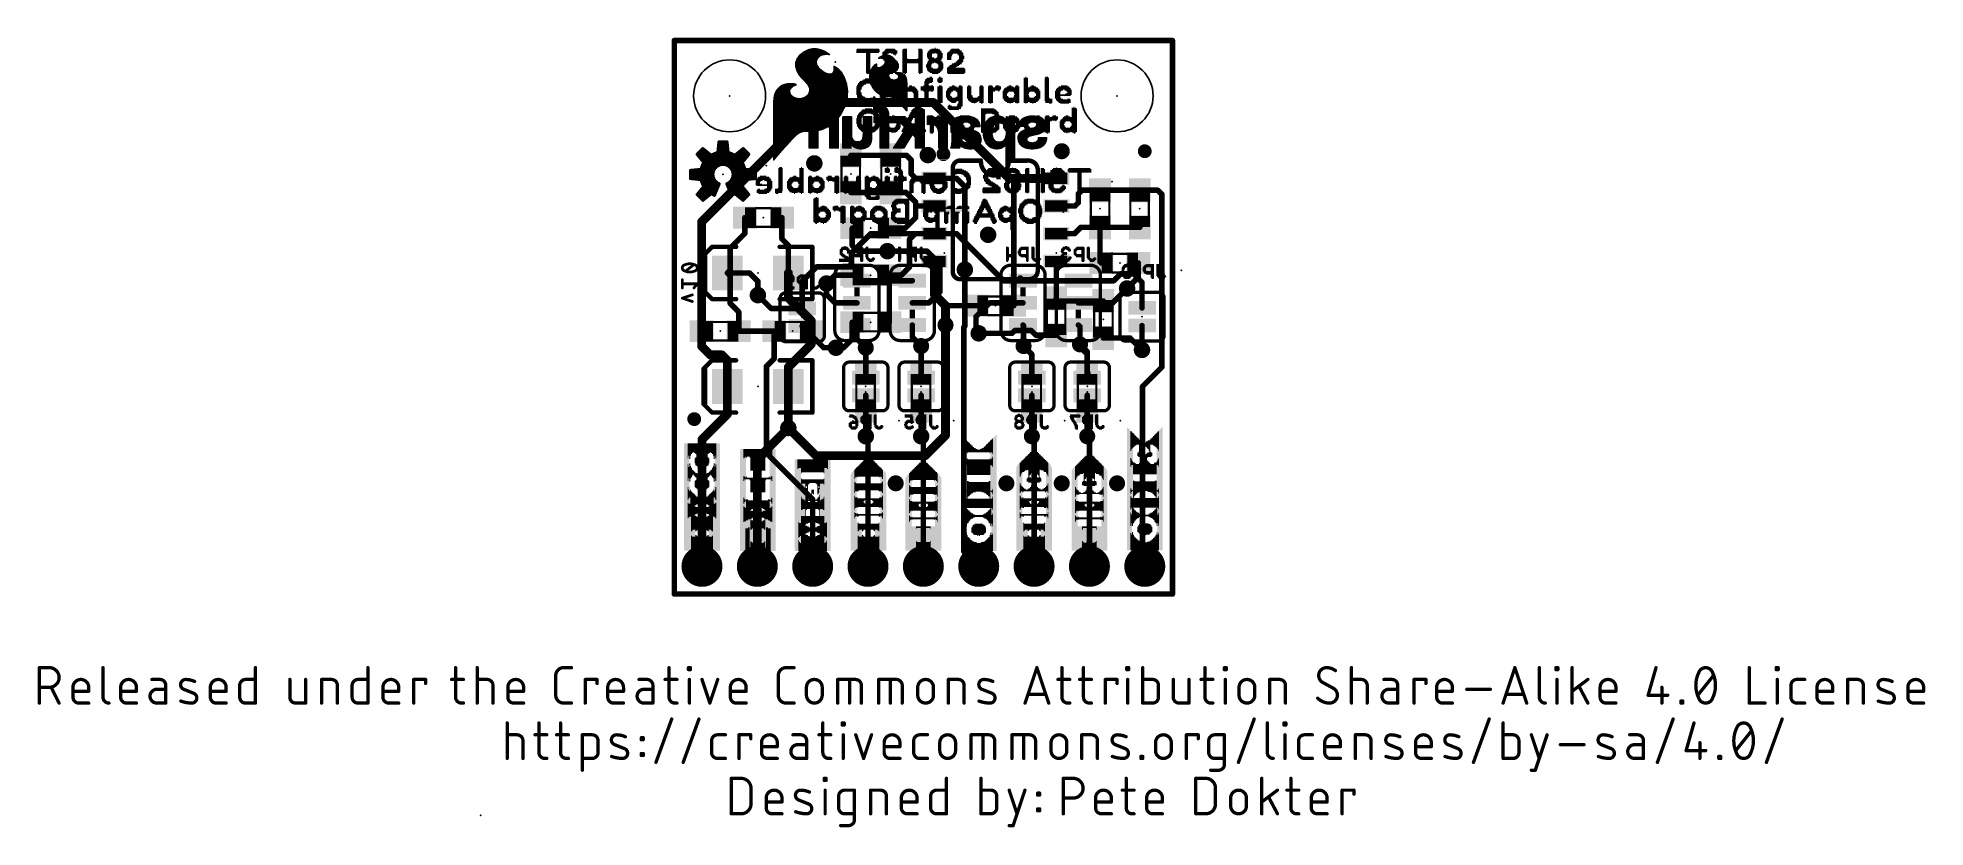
# Model space of a CAD drawing. Extents: x -29.2 to 57.4, y -10.7 to 25.5.
import ezdxf

# ---------------------------------------------------------------- set-up
doc = ezdxf.new("R2010")
doc.units = 0
for name, color, linetype in [('1', 12, 'CONTINUOUS'), ('16', 132, 'CONTINUOUS'), ('17', 110, 'CONTINUOUS'), ('18', 110, 'CONTINUOUS'), ('20', 31, 'CONTINUOUS'), ('21', 253, 'CONTINUOUS'), ('22', 253, 'CONTINUOUS'), ('23', 53, 'CONTINUOUS'), ('24', 53, 'CONTINUOUS'), ('51', 253, 'CONTINUOUS')]:
    doc.layers.add(name, color=color, linetype=linetype)

# ---------------------------------------------------------------- blocks, each defined once
blk = doc.blocks.new('RECT')
blk.add_solid([(-0.5, -0.5), (0.5, -0.5), (-0.5, 0.5), (0.5, 0.5)])
blk = doc.blocks.new('PIE')
at = {"const_width": 0.5}
blk.add_lwpolyline([(0, -0.25, 1), (0, 0.25, 1), (0, -0.25)], format="xyb", dxfattribs=at)
blk = doc.blocks.new('ROUNDP')
at = {"const_width": 0.5}
blk.add_lwpolyline([(0, -0.25, 1), (0, 0.25, 1), (0, -0.25)], format="xyb", dxfattribs=at)
blk = doc.blocks.new('ROUNDV')
at = {"const_width": 0.5}
blk.add_lwpolyline([(0, -0.25, 1), (0, 0.25, 1), (0, -0.25)], format="xyb", dxfattribs=at)

msp = doc.modelspace()

# ---------------------------------------------------------------- linework, layer by layer
at = {"layer": '1'}
for points, const_width in [([(22.86, 25.4), (0, 25.4)], 0.254), ([(0, 25.4), (0, 0)], 0.254), ([(22.86, 0), (22.86, 25.4)], 0.254), ([(1.2582, 17.0824), (6.731, 22.5552)], 0.4064), ([(6.731, 22.5552), (11.8872, 22.5552)], 0.4064), ([(11.8872, 22.5552), (15.367, 19.0754)], 0.4064), ([(8.1026, 20.1286), (9.9314, 20.1286)], 0.254), ([(9.9314, 20.1286), (10.6562, 20.1286)], 0.254), ([(10.6562, 20.1286), (10.8712, 19.9136)], 0.254), ([(10.8712, 19.9136), (10.8712, 19.2786)], 0.254), ([(11.0744, 19.0754), (10.8712, 19.2786)], 0.254), ([(11.932, 19.0754), (11.0744, 19.0754)], 0.254), ([(11.932, 19.0754), (12.954, 19.0754)], 0.254), ([(12.954, 19.0754), (13.335, 18.6944)], 0.254), ([(15.367, 19.0754), (15.621, 19.0754)], 0.4064), ([(15.621, 19.0754), (17.532, 19.0754)], 0.4064), ([(15.582, 19.0364), (15.621, 19.0754)], 0.254), ([(15.582, 13.2334), (15.582, 19.0364)], 0.254), ([(8.1026, 18.4286), (9.9314, 18.4286)], 0.254), ([(9.9314, 18.4286), (10.629, 18.4286)], 0.254), ([(10.629, 18.4286), (11.0744, 17.9832)], 0.254), ([(13.335, 18.6944), (13.335, 14.8844)], 0.254), ([(18.542, 18.3642), (18.7062, 18.5284)], 0.254), ([(18.542, 17.9578), (18.542, 18.3642)], 0.254), ([(19.5326, 18.5284), (18.7062, 18.5284)], 0.254), ([(19.5326, 18.5284), (21.3614, 18.5284)], 0.254), ([(21.3614, 18.5284), (22.1878, 18.5284)], 0.254), ([(22.1878, 18.5284), (22.3774, 18.3388)], 0.254), ([(22.3774, 18.3388), (22.3774, 10.414)], 0.254), ([(3.2394, 17.272), (3.2394, 16.549)], 0.254), ([(4.9394, 17.272), (4.9394, 16.295)], 0.254), ([(11.0744, 17.272), (10.5918, 16.7894)], 0.254), ([(11.0744, 17.9832), (11.0744, 17.8054)], 0.254), ([(11.0744, 17.8054), (11.932, 17.8054)], 0.254), ([(11.0744, 17.8054), (11.0744, 17.272)], 0.254), ([(17.532, 17.8054), (18.3896, 17.8054)], 0.254), ([(18.3896, 17.8054), (18.542, 17.9578)], 0.254), ([(1.2582, 12.065), (1.2582, 17.0824)], 0.4064), ([(3.2394, 16.549), (2.5654, 15.875)], 0.254), ([(8.167, 16.7894), (8.167, 15.9884)], 0.254), ([(10.5918, 16.7894), (9.867, 16.7894)], 0.254), ([(11.049, 16.5354), (10.795, 16.2814)], 0.254), ([(11.932, 16.5354), (11.049, 16.5354)], 0.254), ([(18.3642, 16.5354), (17.532, 16.5354)], 0.254), ([(18.6572, 16.8284), (18.3642, 16.5354)], 0.254), ([(19.5326, 16.8284), (18.6572, 16.8284)], 0.254), ([(19.5326, 16.8284), (19.5326, 15.2536)], 0.254), ([(19.5326, 16.8284), (21.3614, 16.8284)], 0.254), ([(2.5654, 15.875), (2.5654, 14.862)], 0.254), ([(4.9394, 16.295), (5.2354, 15.999)], 0.254), ([(5.2354, 15.999), (5.2354, 14.732)], 0.254), ([(8.167, 15.9884), (8.422, 15.7334)], 0.254), ([(8.422, 15.7334), (9.779, 15.7334)], 0.254), ([(10.795, 15.0114), (10.795, 16.2814)], 0.254), ([(2.4354, 14.732), (2.5654, 14.862)], 0.254), ([(2.4354, 14.732), (2.5654, 14.602)], 0.254), ([(3.4544, 14.732), (2.4354, 14.732)], 0.254), ([(2.5654, 13.335), (2.5654, 14.602)], 0.254), ([(3.8354, 14.351), (3.4544, 14.732)], 0.254), ([(5.2354, 14.732), (5.2354, 13.592)], 0.4064), ([(7.366, 14.6304), (6.985, 14.2494)], 0.254), ([(8.167, 14.6304), (7.366, 14.6304)], 0.254), ([(9.867, 14.6304), (10.414, 14.6304)], 0.254), ([(9.867, 12.4714), (9.867, 14.6304)], 0.254), ([(10.414, 14.6304), (10.795, 15.0114)], 0.254), ([(11.932, 15.2654), (11.932, 13.7474)], 0.4064), ([(17.532, 15.2654), (17.532, 13.4544)], 0.254), ([(19.5326, 15.2536), (19.597, 15.1892)], 0.254), ([(21.297, 15.1892), (21.297, 14.5406)], 0.254), ([(3.8354, 13.716), (3.8354, 14.351)], 0.254), ([(11.932, 13.7474), (12.446, 13.2334)], 0.4064), ([(21.297, 14.5406), (20.7772, 14.0208)], 0.254), ([(2.9582, 12.9422), (2.5654, 13.335)], 0.254), ([(2.9582, 12.065), (2.9582, 12.9422)], 0.254), ([(6.2856, 12.5358), (5.2324, 13.589)], 0.4064), ([(5.2324, 13.589), (5.2354, 13.592)], 0.254), ([(12.446, 13.2334), (12.446, 12.3444)], 0.4064), ([(12.446, 13.2334), (13.882, 13.2334)], 0.254), ([(17.532, 13.4544), (17.526, 13.5754)], 0.254), ([(17.538, 13.4484), (17.532, 13.4544)], 0.254), ([(19.685, 13.4484), (17.538, 13.4484)], 0.254), ([(1.2582, 12.065), (1.2582, 11.3656)], 0.4064), ([(2.9582, 12.065), (4.5856, 12.065)], 0.254), ([(4.5856, 12.065), (4.5856, 10.8063)], 0.254), ([(6.2856, 12.065), (6.2856, 12.5358)], 0.4064), ([(6.2856, 12.065), (6.2856, 11.4672)], 0.4064), ([(8.167, 12.4714), (8.167, 11.6976)], 0.254), ([(15.494, 11.9634), (15.621, 12.0904)], 0.254), ([(15.621, 12.0904), (16.383, 12.0904)], 0.254), ([(16.383, 12.0904), (16.598, 11.8754)], 0.254), ([(1.651, 10.9728), (1.2582, 11.3656)], 0.4064), ([(6.2856, 11.4672), (5.2354, 10.417)], 0.4064), ([(7.7724, 11.303), (7.4168, 11.303)], 0.254), ([(8.167, 11.6976), (7.7724, 11.303)], 0.254), ([(8.7884, 11.303), (8.7884, 10.121)], 0.254), ([(11.3284, 10.121), (11.3284, 11.3792)], 0.254), ([(13.97, 11.9634), (15.494, 11.9634)], 0.254), ([(16.0274, 11.3792), (16.4084, 10.9982)], 0.254), ([(16.598, 11.8754), (17.526, 11.8754)], 0.254), ([(18.6182, 11.3538), (18.6182, 11.4554)], 0.254), ([(18.6262, 11.3458), (18.6182, 11.3538)], 0.254), ([(18.6262, 11.3458), (18.6262, 11.3262)], 0.254), ([(18.6262, 11.3262), (18.9484, 11.0039)], 0.254), ([(19.685, 11.7484), (20.916, 11.7484)], 0.254), ([(20.916, 11.7484), (21.463, 11.2014)], 0.254), ([(2.1844, 10.9728), (1.651, 10.9728)], 0.4064), ([(2.4354, 10.7218), (2.1844, 10.9728)], 0.4064), ([(2.4354, 9.525), (2.4354, 10.7218)], 0.4064), ([(4.5856, 10.8063), (4.2306, 10.4512)], 0.254), ([(4.2306, 10.4512), (4.2306, 6.4628)], 0.254), ([(5.2354, 10.417), (5.2354, 9.525)], 0.4064), ([(16.4084, 10.9982), (16.4084, 10.121)], 0.254), ([(18.9484, 11.0039), (18.9484, 10.121)], 0.254), ([(22.3774, 10.414), (21.4884, 9.525)], 0.254), ([(2.4354, 9.525), (2.4354, 8.252)], 0.4064), ([(5.2324, 9.522), (5.2354, 9.525)], 0.4064), ([(5.2324, 7.62), (5.2324, 9.522)], 0.4064), ([(18.9785, 10.1511), (18.9484, 10.121)], 0.254), ([(21.4884, 9.525), (21.4884, 1.3716)], 0.254), ([(2.4354, 8.252), (1.27, 7.0866)], 0.4064), ([(8.7884, 7.239), (8.7884, 8.421)], 0.254), ([(11.3284, 8.421), (11.3284, 7.239)], 0.254), ([(16.4084, 8.421), (16.4084, 7.239)], 0.254), ([(18.9484, 7.239), (18.9484, 8.421)], 0.254), ([(1.27, 7.0866), (1.27, 1.27)], 0.4064), ([(8.7884, 7.239), (8.89, 7.1374)], 0.254), ([(8.89, 7.1374), (8.89, 1.27)], 0.254), ([(11.3284, 7.239), (11.43, 7.1374)], 0.254), ([(11.43, 7.1374), (11.43, 1.27)], 0.254), ([(16.4084, 7.239), (16.51, 7.1374)], 0.254), ([(16.51, 7.1374), (16.51, 1.27)], 0.254), ([(18.9484, 7.239), (19.05, 7.1374)], 0.254), ([(19.05, 7.1374), (19.05, 1.27)], 0.254), ([(4.2306, 6.4628), (6.35, 4.3434)], 0.254), ([(6.35, 4.3434), (6.35, 1.27)], 0.254), ([(21.4884, 1.3716), (21.59, 1.27)], 0.254), ([(0, 0), (22.86, 0)], 0.254)]:
    msp.add_lwpolyline(points, dxfattribs=dict(at, const_width=const_width))
for points, const_width in [([(0, 25.4635, 1), (0, 25.3365)], 0.127), ([(0.0635, 25.4, 1), (-0.0635, 25.4)], 0.127), ([(22.9235, 25.4, 1), (22.7965, 25.4)], 0.127), ([(22.86, 25.3365, 1), (22.86, 25.4635)], 0.127), ([(6.731, 22.6568, 1), (6.731, 22.4536)], 0.2032), ([(6.8028, 22.4834, 1), (6.6592, 22.627)], 0.2032), ([(11.959, 22.627, 1), (11.8154, 22.4834)], 0.2032), ([(11.8872, 22.4536, 1), (11.8872, 22.6568)], 0.2032), ([(8.1026, 20.1921, 1), (8.1026, 20.0651)], 0.127), ([(9.9314, 20.1921, 1), (9.9314, 20.0651)], 0.127), ([(9.9314, 20.0651, 1), (9.9314, 20.1921)], 0.127), ([(10.7011, 20.1735, 1), (10.6113, 20.0837)], 0.127), ([(10.6562, 20.0651, 1), (10.6562, 20.1921)], 0.127), ([(10.9347, 19.9136, 1), (10.8077, 19.9136)], 0.127), ([(10.8263, 19.8687, 1), (10.9161, 19.9585)], 0.127), ([(10.9161, 19.3235, 1), (10.8263, 19.2337)], 0.127), ([(10.8077, 19.2786, 1), (10.9347, 19.2786)], 0.127), ([(11.0744, 19.1389, 1), (11.0744, 19.0119)], 0.127), ([(11.0295, 19.0305, 1), (11.1193, 19.1203)], 0.127), ([(11.932, 19.1389, 1), (11.932, 19.0119)], 0.127), ([(11.932, 19.0119, 1), (11.932, 19.1389)], 0.127), ([(12.9989, 19.1203, 1), (12.9091, 19.0305)], 0.127), ([(12.954, 19.0119, 1), (12.954, 19.1389)], 0.127), ([(15.367, 19.177, 1), (15.367, 18.9738)], 0.2032), ([(15.2952, 19.0036, 1), (15.4388, 19.1472)], 0.2032), ([(15.621, 19.177, 1), (15.621, 18.9738)], 0.2032), ([(15.6455, 19.0364, 1), (15.5185, 19.0364)], 0.127), ([(15.5371, 19.0813, 1), (15.6269, 18.9915)], 0.127), ([(15.6659, 19.0305, 1), (15.5761, 19.1203)], 0.127), ([(15.621, 18.9738, 1), (15.621, 19.177)], 0.2032), ([(17.532, 18.9738, 1), (17.532, 19.177)], 0.2032), ([(8.1026, 18.4921, 1), (8.1026, 18.3651)], 0.127), ([(9.9314, 18.4921, 1), (9.9314, 18.3651)], 0.127), ([(9.9314, 18.3651, 1), (9.9314, 18.4921)], 0.127), ([(10.6739, 18.4735, 1), (10.5841, 18.3837)], 0.127), ([(10.629, 18.3651, 1), (10.629, 18.4921)], 0.127), ([(13.3985, 18.6944, 1), (13.2715, 18.6944)], 0.127), ([(13.2901, 18.6495, 1), (13.3799, 18.7393)], 0.127), ([(18.6055, 18.3642, 1), (18.4785, 18.3642)], 0.127), ([(18.4971, 18.4091, 1), (18.5869, 18.3193)], 0.127), ([(18.7062, 18.5919, 1), (18.7062, 18.4649)], 0.127), ([(18.7511, 18.4835, 1), (18.6613, 18.5733)], 0.127), ([(19.5326, 18.5919, 1), (19.5326, 18.4649)], 0.127), ([(19.5326, 18.4649, 1), (19.5326, 18.5919)], 0.127), ([(21.3614, 18.5919, 1), (21.3614, 18.4649)], 0.127), ([(21.3614, 18.4649, 1), (21.3614, 18.5919)], 0.127), ([(22.2327, 18.5733, 1), (22.1429, 18.4835)], 0.127), ([(22.1878, 18.4649, 1), (22.1878, 18.5919)], 0.127), ([(22.4409, 18.3388, 1), (22.3139, 18.3388)], 0.127), ([(22.3325, 18.2939, 1), (22.4223, 18.3837)], 0.127), ([(3.3029, 17.272, 1), (3.1759, 17.272)], 0.127), ([(5.0029, 17.272, 1), (4.8759, 17.272)], 0.127), ([(11.1379, 17.9832, 1), (11.0109, 17.9832)], 0.127), ([(11.0744, 17.8689, 1), (11.0744, 17.7419)], 0.127), ([(11.1379, 17.8054, 1), (11.0109, 17.8054)], 0.127), ([(11.0109, 17.8054, 1), (11.1379, 17.8054)], 0.127), ([(11.0109, 17.272, 1), (11.1379, 17.272)], 0.127), ([(11.0295, 17.9383, 1), (11.1193, 18.0281)], 0.127), ([(11.1193, 17.2271, 1), (11.0295, 17.3169)], 0.127), ([(11.932, 17.7419, 1), (11.932, 17.8689)], 0.127), ([(17.532, 17.8689, 1), (17.532, 17.7419)], 0.127), ([(18.3447, 17.8503, 1), (18.4345, 17.7605)], 0.127), ([(18.3896, 17.7419, 1), (18.3896, 17.8689)], 0.127), ([(18.4785, 17.9578, 1), (18.6055, 17.9578)], 0.127), ([(18.5869, 17.9129, 1), (18.4971, 18.0027)], 0.127), ([(1.3598, 17.0824, 1), (1.1566, 17.0824)], 0.2032), ([(1.1864, 17.1542, 1), (1.33, 17.0106)], 0.2032), ([(3.1759, 16.549, 1), (3.3029, 16.549)], 0.127), ([(3.2843, 16.5041, 1), (3.1945, 16.5939)], 0.127), ([(8.2305, 16.7894, 1), (8.1035, 16.7894)], 0.127), ([(9.867, 16.8529, 1), (9.867, 16.7259)], 0.127), ([(10.5469, 16.8343, 1), (10.6367, 16.7445)], 0.127), ([(10.5918, 16.7259, 1), (10.5918, 16.8529)], 0.127), ([(11.049, 16.5989, 1), (11.049, 16.4719)], 0.127), ([(11.0939, 16.4905, 1), (11.0041, 16.5803)], 0.127), ([(11.932, 16.4719, 1), (11.932, 16.5989)], 0.127), ([(17.532, 16.5989, 1), (17.532, 16.4719)], 0.127), ([(18.3193, 16.5803, 1), (18.4091, 16.4905)], 0.127), ([(18.3642, 16.4719, 1), (18.3642, 16.5989)], 0.127), ([(18.6572, 16.8919, 1), (18.6572, 16.7649)], 0.127), ([(18.7021, 16.7835, 1), (18.6123, 16.8733)], 0.127), ([(19.5961, 16.8284, 1), (19.4691, 16.8284)], 0.127), ([(19.5326, 16.8919, 1), (19.5326, 16.7649)], 0.127), ([(19.5326, 16.7649, 1), (19.5326, 16.8919)], 0.127), ([(21.3614, 16.7649, 1), (21.3614, 16.8919)], 0.127), ([(2.6289, 15.875, 1), (2.5019, 15.875)], 0.127), ([(2.5205, 15.9199, 1), (2.6103, 15.8301)], 0.127), ([(4.9843, 16.3399, 1), (4.8945, 16.2501)], 0.127), ([(4.8759, 16.295, 1), (5.0029, 16.295)], 0.127), ([(5.2989, 15.999, 1), (5.1719, 15.999)], 0.127), ([(5.1905, 15.9541, 1), (5.2803, 16.0439)], 0.127), ([(8.2119, 16.0333, 1), (8.1221, 15.9435)], 0.127), ([(8.1035, 15.9884, 1), (8.2305, 15.9884)], 0.127), ([(8.422, 15.7969, 1), (8.422, 15.6699)], 0.127), ([(8.3771, 15.6885, 1), (8.4669, 15.7783)], 0.127), ([(9.779, 15.6699, 1), (9.779, 15.7969)], 0.127), ([(10.8585, 16.2814, 1), (10.7315, 16.2814)], 0.127), ([(10.7501, 16.3263, 1), (10.8399, 16.2365)], 0.127), ([(2.4803, 14.7769, 1), (2.3905, 14.6871)], 0.127), ([(2.4354, 14.7955, 1), (2.4354, 14.6685)], 0.127), ([(2.3905, 14.7769, 1), (2.4803, 14.6871)], 0.127), ([(2.5019, 14.862, 1), (2.6289, 14.862)], 0.127), ([(2.6289, 14.602, 1), (2.5019, 14.602)], 0.127), ([(2.6103, 14.8171, 1), (2.5205, 14.9069)], 0.127), ([(3.4993, 14.7769, 1), (3.4095, 14.6871)], 0.127), ([(3.4544, 14.6685, 1), (3.4544, 14.7955)], 0.127), ([(5.337, 14.732, 1), (5.1338, 14.732)], 0.2032), ([(5.1719, 14.732, 1), (5.2989, 14.732)], 0.127), ([(7.366, 14.6939, 1), (7.366, 14.5669)], 0.127), ([(7.4109, 14.5855, 1), (7.3211, 14.6753)], 0.127), ([(8.167, 14.5669, 1), (8.167, 14.6939)], 0.127), ([(9.867, 14.6939, 1), (9.867, 14.5669)], 0.127), ([(9.9305, 14.6304, 1), (9.8035, 14.6304)], 0.127), ([(10.3691, 14.6753, 1), (10.4589, 14.5855)], 0.127), ([(10.414, 14.5669, 1), (10.414, 14.6939)], 0.127), ([(10.7315, 15.0114, 1), (10.8585, 15.0114)], 0.127), ([(10.8399, 14.9665, 1), (10.7501, 15.0563)], 0.127), ([(12.0336, 15.2654, 1), (11.8304, 15.2654)], 0.2032), ([(13.2715, 14.8844, 1), (13.3985, 14.8844)], 0.127), ([(17.5955, 15.2654, 1), (17.4685, 15.2654)], 0.127), ([(19.5775, 15.2985, 1), (19.4877, 15.2087)], 0.127), ([(19.4691, 15.2536, 1), (19.5961, 15.2536)], 0.127), ([(19.5521, 15.1443, 1), (19.6419, 15.2341)], 0.127), ([(21.3605, 15.1892, 1), (21.2335, 15.1892)], 0.127), ([(2.5205, 14.5571, 1), (2.6103, 14.6469)], 0.127), ([(3.8989, 14.351, 1), (3.7719, 14.351)], 0.127), ([(3.7905, 14.3061, 1), (3.8803, 14.3959)], 0.127), ([(6.9401, 14.2943, 1), (7.0299, 14.2045)], 0.127), ([(12.0038, 13.8192, 1), (11.8602, 13.6756)], 0.2032), ([(20.7323, 14.0657, 1), (20.8221, 13.9759)], 0.127), ([(21.2335, 14.5406, 1), (21.3605, 14.5406)], 0.127), ([(21.3419, 14.4957, 1), (21.2521, 14.5855)], 0.127), ([(2.6103, 13.3799, 1), (2.5205, 13.2901)], 0.127), ([(2.5019, 13.335, 1), (2.6289, 13.335)], 0.127), ([(3.0217, 12.9422, 1), (2.8947, 12.9422)], 0.127), ([(2.9133, 12.8973, 1), (3.0031, 12.9871)], 0.127), ([(3.7719, 13.716, 1), (3.8989, 13.716)], 0.127), ([(5.3042, 13.6608, 1), (5.1606, 13.5172)], 0.2032), ([(5.1338, 13.592, 1), (5.337, 13.592)], 0.2032), ([(5.1875, 13.6339, 1), (5.2773, 13.5441)], 0.127), ([(5.2803, 13.5471, 1), (5.1905, 13.6369)], 0.127), ([(11.8304, 13.7474, 1), (12.0336, 13.7474)], 0.2032), ([(12.5476, 13.2334, 1), (12.3444, 13.2334)], 0.2032), ([(12.3742, 13.1616, 1), (12.5178, 13.3052)], 0.2032), ([(12.446, 13.2969, 1), (12.446, 13.1699)], 0.127), ([(13.882, 13.1699, 1), (13.882, 13.2969)], 0.127), ([(15.5185, 13.2334, 1), (15.6455, 13.2334)], 0.127), ([(17.5894, 13.5785, 1), (17.4626, 13.5723)], 0.127), ([(17.5769, 13.4993, 1), (17.4871, 13.4095)], 0.127), ([(17.4685, 13.4544, 1), (17.5955, 13.4544)], 0.127), ([(17.4686, 13.4513, 1), (17.5954, 13.4575)], 0.127), ([(17.538, 13.5119, 1), (17.538, 13.3849)], 0.127), ([(17.4931, 13.4035, 1), (17.5829, 13.4933)], 0.127), ([(19.685, 13.3849, 1), (19.685, 13.5119)], 0.127), ([(1.3598, 12.065, 1), (1.1566, 12.065)], 0.2032), ([(1.1566, 12.065, 1), (1.3598, 12.065)], 0.2032), ([(2.9582, 12.1285, 1), (2.9582, 12.0015)], 0.127), ([(2.8947, 12.065, 1), (3.0217, 12.065)], 0.127), ([(4.6491, 12.065, 1), (4.5221, 12.065)], 0.127), ([(4.5856, 12.0015, 1), (4.5856, 12.1285)], 0.127), ([(6.3872, 12.5358, 1), (6.184, 12.5358)], 0.2032), ([(6.3872, 12.065, 1), (6.184, 12.065)], 0.2032), ([(6.184, 12.065, 1), (6.3872, 12.065)], 0.2032), ([(6.2138, 12.464, 1), (6.3574, 12.6076)], 0.2032), ([(8.2305, 12.4714, 1), (8.1035, 12.4714)], 0.127), ([(9.8035, 12.4714, 1), (9.9305, 12.4714)], 0.127), ([(12.3444, 12.3444, 1), (12.5476, 12.3444)], 0.2032), ([(15.621, 12.1539, 1), (15.621, 12.0269)], 0.127), ([(15.6659, 12.0455, 1), (15.5761, 12.1353)], 0.127), ([(16.4279, 12.1353, 1), (16.3381, 12.0455)], 0.127), ([(16.383, 12.0269, 1), (16.383, 12.1539)], 0.127), ([(1.1566, 11.3656, 1), (1.3598, 11.3656)], 0.2032), ([(1.33, 11.4374, 1), (1.1864, 11.2938)], 0.2032), ([(6.184, 11.4672, 1), (6.3872, 11.4672)], 0.2032), ([(6.3574, 11.3954, 1), (6.2138, 11.539)], 0.2032), ([(7.4168, 11.3665, 1), (7.4168, 11.2395)], 0.127), ([(7.7275, 11.3479, 1), (7.8173, 11.2581)], 0.127), ([(7.7724, 11.2395, 1), (7.7724, 11.3665)], 0.127), ([(8.1035, 11.6976, 1), (8.2305, 11.6976)], 0.127), ([(8.2119, 11.6527, 1), (8.1221, 11.7425)], 0.127), ([(8.8519, 11.303, 1), (8.7249, 11.303)], 0.127), ([(11.3919, 11.3792, 1), (11.2649, 11.3792)], 0.127), ([(13.97, 12.0269, 1), (13.97, 11.8999)], 0.127), ([(15.4491, 12.0083, 1), (15.5389, 11.9185)], 0.127), ([(15.494, 11.8999, 1), (15.494, 12.0269)], 0.127), ([(16.0723, 11.4241, 1), (15.9825, 11.3343)], 0.127), ([(16.598, 11.9389, 1), (16.598, 11.8119)], 0.127), ([(16.5531, 11.8305, 1), (16.6429, 11.9203)], 0.127), ([(17.526, 11.8119, 1), (17.526, 11.9389)], 0.127), ([(18.6817, 11.4554, 1), (18.5547, 11.4554)], 0.127), ([(18.6631, 11.3987, 1), (18.5733, 11.3089)], 0.127), ([(18.5547, 11.3538, 1), (18.6817, 11.3538)], 0.127), ([(18.6897, 11.3458, 1), (18.5627, 11.3458)], 0.127), ([(18.6711, 11.3711, 1), (18.5813, 11.2812)], 0.127), ([(18.5627, 11.3262, 1), (18.6897, 11.3262)], 0.127), ([(18.5813, 11.3009, 1), (18.6711, 11.3907)], 0.127), ([(19.685, 11.8119, 1), (19.685, 11.6849)], 0.127), ([(20.9609, 11.7933, 1), (20.8711, 11.7035)], 0.127), ([(20.916, 11.6849, 1), (20.916, 11.8119)], 0.127), ([(21.4181, 11.1565, 1), (21.5079, 11.2463)], 0.127), ([(1.651, 11.0744, 1), (1.651, 10.8712)], 0.2032), ([(1.5792, 10.901, 1), (1.7228, 11.0446)], 0.2032), ([(2.2562, 11.0446, 1), (2.1126, 10.901)], 0.2032), ([(2.1844, 10.8712, 1), (2.1844, 11.0744)], 0.2032), ([(2.537, 10.7218, 1), (2.3338, 10.7218)], 0.2032), ([(2.3636, 10.65, 1), (2.5072, 10.7936)], 0.2032), ([(4.2941, 10.4512, 1), (4.1671, 10.4512)], 0.127), ([(4.1857, 10.4962, 1), (4.2755, 10.4063)], 0.127), ([(4.5221, 10.8063, 1), (4.6491, 10.8063)], 0.127), ([(4.6305, 10.7613, 1), (4.5407, 10.8512)], 0.127), ([(5.337, 10.417, 1), (5.1338, 10.417)], 0.2032), ([(5.1636, 10.4888, 1), (5.3072, 10.3452)], 0.2032), ([(16.4719, 10.9982, 1), (16.3449, 10.9982)], 0.127), ([(16.3635, 10.9533, 1), (16.4533, 11.0431)], 0.127), ([(19.0119, 11.0039, 1), (18.8849, 11.0039)], 0.127), ([(18.9035, 10.959, 1), (18.9933, 11.0489)], 0.127), ([(22.3139, 10.414, 1), (22.4409, 10.414)], 0.127), ([(22.4223, 10.3691, 1), (22.3325, 10.4589)], 0.127), ([(2.537, 9.525, 1), (2.3338, 9.525)], 0.2032), ([(2.3338, 9.525, 1), (2.537, 9.525)], 0.2032), ([(5.334, 9.522, 1), (5.1308, 9.522)], 0.2032), ([(5.1606, 9.5938, 1), (5.3042, 9.4502)], 0.2032), ([(5.1338, 9.525, 1), (5.337, 9.525)], 0.2032), ([(5.3072, 9.4532, 1), (5.1636, 9.5968)], 0.2032), ([(8.7249, 10.121, 1), (8.8519, 10.121)], 0.127), ([(11.2649, 10.121, 1), (11.3919, 10.121)], 0.127), ([(16.3449, 10.121, 1), (16.4719, 10.121)], 0.127), ([(18.9035, 10.1659, 1), (18.9933, 10.0761)], 0.127), ([(18.8849, 10.121, 1), (19.0119, 10.121)], 0.127), ([(19.0234, 10.1062, 1), (18.9336, 10.196)], 0.127), ([(21.5519, 9.525, 1), (21.4249, 9.525)], 0.127), ([(21.4435, 9.5699, 1), (21.5333, 9.4801)], 0.127), ([(2.3338, 8.252, 1), (2.537, 8.252)], 0.2032), ([(2.5072, 8.1802, 1), (2.3636, 8.3238)], 0.2032), ([(8.8519, 8.421, 1), (8.7249, 8.421)], 0.127), ([(11.3919, 8.421, 1), (11.2649, 8.421)], 0.127), ([(16.4719, 8.421, 1), (16.3449, 8.421)], 0.127), ([(19.0119, 8.421, 1), (18.8849, 8.421)], 0.127), ([(1.3716, 7.0866, 1), (1.1684, 7.0866)], 0.2032), ([(1.1982, 7.1584, 1), (1.3418, 7.0148)], 0.2032), ([(5.1308, 7.62, 1), (5.334, 7.62)], 0.2032), ([(8.8333, 7.2839, 1), (8.7435, 7.1941)], 0.127), ([(8.7249, 7.239, 1), (8.8519, 7.239)], 0.127), ([(8.9535, 7.1374, 1), (8.8265, 7.1374)], 0.127), ([(8.8451, 7.0925, 1), (8.9349, 7.1823)], 0.127), ([(11.3733, 7.2839, 1), (11.2835, 7.1941)], 0.127), ([(11.2649, 7.239, 1), (11.3919, 7.239)], 0.127), ([(11.4935, 7.1374, 1), (11.3665, 7.1374)], 0.127), ([(11.3851, 7.0925, 1), (11.4749, 7.1823)], 0.127), ([(16.4533, 7.2839, 1), (16.3635, 7.1941)], 0.127), ([(16.3449, 7.239, 1), (16.4719, 7.239)], 0.127), ([(16.5735, 7.1374, 1), (16.4465, 7.1374)], 0.127), ([(16.4651, 7.0925, 1), (16.5549, 7.1823)], 0.127), ([(18.9933, 7.2839, 1), (18.9035, 7.1941)], 0.127), ([(18.8849, 7.239, 1), (19.0119, 7.239)], 0.127), ([(19.1135, 7.1374, 1), (18.9865, 7.1374)], 0.127), ([(19.0051, 7.0925, 1), (19.0949, 7.1823)], 0.127), ([(4.2755, 6.5077, 1), (4.1857, 6.4179)], 0.127), ([(4.1671, 6.4628, 1), (4.2941, 6.4628)], 0.127), ([(6.4135, 4.3434, 1), (6.2865, 4.3434)], 0.127), ([(6.3051, 4.2985, 1), (6.3949, 4.3883)], 0.127), ([(1.1684, 1.27, 1), (1.3716, 1.27)], 0.2032), ([(6.2865, 1.27, 1), (6.4135, 1.27)], 0.127), ([(8.8265, 1.27, 1), (8.9535, 1.27)], 0.127), ([(11.3665, 1.27, 1), (11.4935, 1.27)], 0.127), ([(16.4465, 1.27, 1), (16.5735, 1.27)], 0.127), ([(18.9865, 1.27, 1), (19.1135, 1.27)], 0.127), ([(21.5333, 1.4165, 1), (21.4435, 1.3267)], 0.127), ([(21.4249, 1.3716, 1), (21.5519, 1.3716)], 0.127), ([(21.5451, 1.2251, 1), (21.6349, 1.3149)], 0.127), ([(0, 0.0635, 1), (0, -0.0635)], 0.127), ([(-0.0635, 0, 1), (0.0635, 0)], 0.127), ([(22.7965, 0, 1), (22.9235, 0)], 0.127), ([(22.86, -0.0635, 1), (22.86, 0.0635)], 0.127)]:
    msp.add_lwpolyline(points, format="xyb", dxfattribs=dict(at, const_width=const_width))
at = {"layer": '16'}
for points, const_width in [([(22.86, 25.4), (0, 25.4)], 0.254), ([(0, 25.4), (0, 0)], 0.254), ([(22.86, 0), (22.86, 25.4)], 0.254), ([(9.017, 16.5354), (8.128, 15.6464)], 0.254), ([(12.954, 16.5354), (9.017, 16.5354)], 0.254), ([(15.113, 14.3764), (12.954, 16.5354)], 0.254), ([(8.128, 15.6464), (8.128, 15.1384)], 0.254), ([(11.597, 15.7334), (9.779, 15.7334)], 0.254), ([(11.597, 15.7334), (11.811, 15.5194)], 0.254), ([(11.811, 15.5194), (12.192, 15.1384)], 0.254), ([(0.5207, 14.8138), (0.9017, 15.1186)], 0.127), ([(6.5278, 15.0114), (5.8674, 14.351)], 0.254), ([(8.001, 15.0114), (6.5278, 15.0114)], 0.254), ([(8.128, 15.1384), (8.001, 15.0114)], 0.254), ([(8.255, 15.0114), (8.001, 15.0114)], 0.254), ([(8.382, 14.8844), (8.255, 15.0114)], 0.254), ([(8.382, 14.3764), (8.382, 14.8844)], 0.254), ([(12.192, 13.8684), (12.192, 15.1384)], 0.254), ([(13.335, 14.8844), (13.335, 12.2937)], 0.254), ([(20.1675, 14.3764), (20.4945, 14.7034)], 0.254), ([(20.4945, 14.7034), (21.0599, 14.7034)], 0.254), ([(21.0599, 14.7034), (21.463, 14.3003)], 0.254), ([(0.3683, 14.0442), (0.3683, 14.4252)], 0.127), ([(1.0541, 14.2347), (0.3683, 14.2347)], 0.127), ([(0.9017, 14.0442), (1.0541, 14.2347)], 0.127), ([(5.8674, 13.1064), (5.8674, 14.351)], 0.254), ([(6.985, 14.2494), (6.985, 13.7414)], 0.254), ([(6.985, 13.7414), (7.366, 13.3604)], 0.254), ([(10.922, 14.3764), (8.382, 14.3764)], 0.254), ([(11.684, 13.3604), (12.192, 13.8684)], 0.254), ([(16.002, 14.3764), (15.113, 14.3764)], 0.254), ([(16.002, 14.3764), (15.875, 14.5034)], 0.254), ([(16.002, 14.3764), (18.542, 14.3764)], 0.254), ([(18.542, 14.3764), (20.1675, 14.3764)], 0.254), ([(20.7772, 14.0208), (20.1168, 13.3604)], 0.254), ([(21.463, 14.3003), (21.463, 13.1318)], 0.254), ([(0.3683, 13.5763), (0.8255, 13.7287)], 0.127), ([(0.8255, 13.4239), (0.3683, 13.5763)], 0.127), ([(4.445, 13.1064), (3.8354, 13.716)], 0.254), ([(5.8674, 13.1064), (4.445, 13.1064)], 0.254), ([(7.366, 13.3604), (8.382, 13.3604)], 0.254), ([(10.922, 13.3604), (11.684, 13.3604)], 0.254), ([(13.843, 12.7254), (14.478, 13.3604)], 0.254), ([(14.478, 13.3604), (16.002, 13.3604)], 0.254), ([(20.1168, 13.3604), (18.542, 13.3604)], 0.254), ([(5.8674, 12.2936), (6.858, 11.303)], 0.254), ([(8.382, 12.3444), (8.382, 11.7094)], 0.254), ([(10.922, 12.3444), (10.922, 11.7856)], 0.254), ([(12.446, 12.3444), (12.446, 7.2835)], 0.4064), ([(13.335, 12.2937), (13.2874, 12.2461)], 0.254), ([(13.2874, 12.2461), (13.2874, 1.9526)], 0.254), ([(13.843, 12.0904), (13.843, 12.7254)], 0.254), ([(13.97, 11.9634), (13.843, 12.0904)], 0.254), ([(16.002, 12.3444), (16.0274, 12.319)], 0.254), ([(16.0274, 12.319), (16.0274, 11.3792)], 0.254), ([(18.542, 12.3444), (18.5721, 12.3143)], 0.254), ([(18.542, 12.3444), (18.6182, 12.2682)], 0.254), ([(18.6182, 12.2682), (18.6182, 11.4554)], 0.254), ([(21.463, 11.2014), (21.463, 12.319)], 0.254), ([(6.858, 11.303), (7.4168, 11.303)], 0.254), ([(8.382, 11.7094), (8.7884, 11.303)], 0.254), ([(8.7884, 9.9314), (8.7884, 11.303)], 0.254), ([(10.922, 11.7856), (11.3284, 11.3792)], 0.254), ([(11.3284, 11.3792), (11.3284, 9.9314)], 0.254), ([(16.4084, 10.9982), (16.0274, 11.3792)], 0.254), ([(18.9484, 11.1252), (18.6182, 11.4554)], 0.254), ([(16.4084, 9.9314), (16.4084, 10.9982)], 0.254), ([(18.9484, 9.9314), (18.9484, 11.1252)], 0.254), ([(18.9484, 9.9314), (18.9785, 9.9615)], 0.254), ([(8.7884, 9.1186), (8.7884, 7.239)], 0.254), ([(11.3284, 9.1186), (11.3284, 7.239)], 0.254), ([(16.4084, 9.1186), (16.4084, 7.239)], 0.254), ([(18.9484, 9.1186), (18.9484, 7.239)], 0.254), ([(3.81, 6.1976), (5.2324, 7.62)], 0.4064), ([(5.2324, 7.62), (6.5024, 6.35)], 0.4064), ([(12.446, 7.2835), (11.5125, 6.35)], 0.4064), ([(3.81, 1.27), (3.81, 6.1976)], 0.4064), ([(6.5024, 6.35), (11.5125, 6.35)], 0.4064), ([(13.2874, 1.9526), (13.97, 1.27)], 0.254), ([(0, 0), (22.86, 0)], 0.254)]:
    msp.add_lwpolyline(points, dxfattribs=dict(at, const_width=const_width))
for points, const_width in [([(0, 25.4635, 1), (0, 25.3365)], 0.127), ([(0.0635, 25.4, 1), (-0.0635, 25.4)], 0.127), ([(22.9235, 25.4, 1), (22.7965, 25.4)], 0.127), ([(22.86, 25.3365, 1), (22.86, 25.4635)], 0.127), ([(9.017, 16.5989, 1), (9.017, 16.4719)], 0.127), ([(9.0619, 16.4905, 1), (8.9721, 16.5803)], 0.127), ([(12.9989, 16.5803, 1), (12.9091, 16.4905)], 0.127), ([(12.954, 16.4719, 1), (12.954, 16.5989)], 0.127), ([(8.1915, 15.6464, 1), (8.0645, 15.6464)], 0.127), ([(8.0831, 15.6913, 1), (8.1729, 15.6015)], 0.127), ([(9.779, 15.7969, 1), (9.779, 15.6699)], 0.127), ([(11.6419, 15.7783, 1), (11.5521, 15.6885)], 0.127), ([(11.597, 15.6699, 1), (11.597, 15.7969)], 0.127), ([(11.8559, 15.5643, 1), (11.7661, 15.4745)], 0.127), ([(11.7661, 15.4745, 1), (11.8559, 15.5643)], 0.127), ([(0.4636, 15.0995, 0.3205), (0.3683, 14.9662)], 0.127), ([(0.3683, 14.9662, 0.3205), (0.4636, 14.8328)], 0.127), ([(0.4, 14.9662, 1), (0.3366, 14.9662)], 0.0635), ([(0.3366, 14.9662, 1), (0.4, 14.9662)], 0.0635), ([(0.4496, 15.1281, 1), (0.4775, 15.071)], 0.0635), ([(0.4775, 14.8614, 1), (0.4496, 14.8043)], 0.0635), ([(0.7112, 15.1567, 0.1139), (0.4636, 15.0995)], 0.127), ([(0.4636, 14.8328, 0.1139), (0.7112, 14.7757)], 0.127), ([(0.4738, 15.0695, 1), (0.4533, 15.1296)], 0.0635), ([(0.4533, 14.8028, 1), (0.4738, 14.8629)], 0.0635), ([(0.5009, 14.8386, 1), (0.5405, 14.789)], 0.0635), ([(0.9589, 15.0995, 0.1139), (0.7112, 15.1567)], 0.127), ([(0.7112, 15.1884, 1), (0.7112, 15.1249)], 0.0635), ([(0.7112, 14.7757, 0.1139), (0.9589, 14.8328)], 0.127), ([(0.7112, 14.8074, 1), (0.7112, 14.7439)], 0.0635), ([(0.7112, 15.1249, 1), (0.7112, 15.1884)], 0.0635), ([(0.7112, 14.7439, 1), (0.7112, 14.8074)], 0.0635), ([(0.9215, 15.0938, 1), (0.8819, 15.1434)], 0.0635), ([(0.9691, 15.1296, 1), (0.9486, 15.0695)], 0.0635), ([(0.9486, 14.8629, 1), (0.9691, 14.8028)], 0.0635), ([(1.0541, 14.9662, 0.3205), (0.9589, 15.0995)], 0.127), ([(0.9589, 14.8328, 0.3205), (1.0541, 14.9662)], 0.127), ([(0.9728, 14.8043, 1), (0.9449, 14.8614)], 0.0635), ([(0.9449, 15.071, 1), (0.9728, 15.1281)], 0.0635), ([(1.0858, 14.9662, 1), (1.0224, 14.9662)], 0.0635), ([(1.0224, 14.9662, 1), (1.0858, 14.9662)], 0.0635), ([(6.5278, 15.0749, 1), (6.5278, 14.9479)], 0.127), ([(6.5727, 14.9665, 1), (6.4829, 15.0563)], 0.127), ([(8.001, 15.0749, 1), (8.001, 14.9479)], 0.127), ([(7.9561, 15.0563, 1), (8.0459, 14.9665)], 0.127), ([(8.001, 14.9479, 1), (8.001, 15.0749)], 0.127), ([(8.0645, 15.1384, 1), (8.1915, 15.1384)], 0.127), ([(8.1729, 15.0935, 1), (8.0831, 15.1833)], 0.127), ([(8.2999, 15.0563, 1), (8.2101, 14.9665)], 0.127), ([(8.255, 14.9479, 1), (8.255, 15.0749)], 0.127), ([(8.4455, 14.8844, 1), (8.3185, 14.8844)], 0.127), ([(8.3371, 14.8395, 1), (8.4269, 14.9293)], 0.127), ([(12.2555, 15.1384, 1), (12.1285, 15.1384)], 0.127), ([(12.1471, 15.0935, 1), (12.2369, 15.1833)], 0.127), ([(13.3985, 14.8844, 1), (13.2715, 14.8844)], 0.127), ([(20.4945, 14.7669, 1), (20.4945, 14.6399)], 0.127), ([(20.5394, 14.6585, 1), (20.4496, 14.7483)], 0.127), ([(21.1048, 14.7483, 1), (21.015, 14.6585)], 0.127), ([(21.0599, 14.6399, 1), (21.0599, 14.7669)], 0.127), ([(0.3683, 14.2664, 1), (0.3683, 14.2029)], 0.0635), ([(0.4001, 14.4252, 1), (0.3366, 14.4252)], 0.0635), ([(0.3366, 14.0442, 1), (0.4001, 14.0442)], 0.0635), ([(0.8769, 14.064, 1), (0.9265, 14.0243)], 0.0635), ([(1.0789, 14.2148, 1), (1.0293, 14.2545)], 0.0635), ([(1.0541, 14.2029, 1), (1.0541, 14.2664)], 0.0635), ([(5.9309, 14.351, 1), (5.8039, 14.351)], 0.127), ([(5.8225, 14.3959, 1), (5.9123, 14.3061)], 0.127), ([(7.0485, 14.2494, 1), (6.9215, 14.2494)], 0.127), ([(7.0299, 13.7863, 1), (6.9401, 13.6965)], 0.127), ([(8.382, 14.4399, 1), (8.382, 14.3129)], 0.127), ([(8.3185, 14.3764, 1), (8.4455, 14.3764)], 0.127), ([(10.922, 14.3129, 1), (10.922, 14.4399)], 0.127), ([(12.1285, 13.8684, 1), (12.2555, 13.8684)], 0.127), ([(12.2369, 13.8235, 1), (12.1471, 13.9133)], 0.127), ([(15.113, 14.4399, 1), (15.113, 14.3129)], 0.127), ([(15.0681, 14.3315, 1), (15.1579, 14.4213)], 0.127), ([(15.9199, 14.5483, 1), (15.8301, 14.4585)], 0.127), ([(16.002, 14.4399, 1), (16.002, 14.3129)], 0.127), ([(15.9571, 14.3315, 1), (16.0469, 14.4213)], 0.127), ([(16.002, 14.3129, 1), (16.002, 14.4399)], 0.127), ([(18.542, 14.4399, 1), (18.542, 14.3129)], 0.127), ([(18.542, 14.3129, 1), (18.542, 14.4399)], 0.127), ([(20.1226, 14.4213, 1), (20.2124, 14.3315)], 0.127), ([(20.1675, 14.3129, 1), (20.1675, 14.4399)], 0.127), ([(20.8221, 13.9759, 1), (20.7323, 14.0657)], 0.127), ([(21.5265, 14.3003, 1), (21.3995, 14.3003)], 0.127), ([(21.4181, 14.2554, 1), (21.5079, 14.3452)], 0.127), ([(0.3783, 13.6064, 1), (0.3583, 13.5462)], 0.0635), ([(0.3583, 13.6064, 1), (0.3783, 13.5462)], 0.0635), ([(0.8155, 13.3938, 1), (0.8355, 13.454)], 0.0635), ([(0.8355, 13.6986, 1), (0.8155, 13.7588)], 0.0635), ([(3.8803, 13.7609, 1), (3.7905, 13.6711)], 0.127), ([(4.445, 13.1699, 1), (4.445, 13.0429)], 0.127), ([(4.4001, 13.0615, 1), (4.4899, 13.1513)], 0.127), ([(5.8039, 13.1064, 1), (5.9309, 13.1064)], 0.127), ([(5.8674, 13.0429, 1), (5.8674, 13.1699)], 0.127), ([(6.9215, 13.7414, 1), (7.0485, 13.7414)], 0.127), ([(7.366, 13.4239, 1), (7.366, 13.2969)], 0.127), ([(7.3211, 13.3155, 1), (7.4109, 13.4053)], 0.127), ([(8.382, 13.2969, 1), (8.382, 13.4239)], 0.127), ([(10.922, 13.4239, 1), (10.922, 13.2969)], 0.127), ([(11.6391, 13.4053, 1), (11.7289, 13.3155)], 0.127), ([(11.684, 13.2969, 1), (11.684, 13.4239)], 0.127), ([(14.478, 13.4239, 1), (14.478, 13.2969)], 0.127), ([(14.5229, 13.3155, 1), (14.4331, 13.4053)], 0.127), ([(16.002, 13.2969, 1), (16.002, 13.4239)], 0.127), ([(18.542, 13.4239, 1), (18.542, 13.2969)], 0.127), ([(20.0719, 13.4053, 1), (20.1617, 13.3155)], 0.127), ([(20.1168, 13.2969, 1), (20.1168, 13.4239)], 0.127), ([(21.3995, 13.1318, 1), (21.5265, 13.1318)], 0.127), ([(5.9123, 12.3385, 1), (5.8225, 12.2487)], 0.127), ([(8.4455, 12.3444, 1), (8.3185, 12.3444)], 0.127), ([(10.9855, 12.3444, 1), (10.8585, 12.3444)], 0.127), ([(12.5476, 12.3444, 1), (12.3444, 12.3444)], 0.2032), ([(13.3509, 12.2461, 1), (13.2239, 12.2461)], 0.127), ([(13.2425, 12.291, 1), (13.3323, 12.2012)], 0.127), ([(13.2715, 12.2937, 1), (13.3985, 12.2937)], 0.127), ([(13.3799, 12.2488, 1), (13.2901, 12.3386)], 0.127), ([(13.9065, 12.7254, 1), (13.7795, 12.7254)], 0.127), ([(13.7981, 12.7703, 1), (13.8879, 12.6805)], 0.127), ([(13.8879, 12.1353, 1), (13.7981, 12.0455)], 0.127), ([(13.7795, 12.0904, 1), (13.9065, 12.0904)], 0.127), ([(16.0469, 12.3893, 1), (15.9571, 12.2995)], 0.127), ([(16.0909, 12.319, 1), (15.9639, 12.319)], 0.127), ([(15.9825, 12.2741, 1), (16.0723, 12.3639)], 0.127), ([(18.5869, 12.3893, 1), (18.4971, 12.2995)], 0.127), ([(18.5869, 12.3893, 1), (18.4971, 12.2995)], 0.127), ([(18.5272, 12.2694, 1), (18.617, 12.3592)], 0.127), ([(18.6817, 12.2682, 1), (18.5547, 12.2682)], 0.127), ([(18.5733, 12.2233, 1), (18.6631, 12.3131)], 0.127), ([(21.5265, 12.319, 1), (21.3995, 12.319)], 0.127), ([(6.858, 11.3665, 1), (6.858, 11.2395)], 0.127), ([(6.8131, 11.2581, 1), (6.9029, 11.3479)], 0.127), ([(7.4168, 11.2395, 1), (7.4168, 11.3665)], 0.127), ([(8.4269, 11.7543, 1), (8.3371, 11.6645)], 0.127), ([(8.3185, 11.7094, 1), (8.4455, 11.7094)], 0.127), ([(8.8519, 11.303, 1), (8.7249, 11.303)], 0.127), ([(8.7435, 11.2581, 1), (8.8333, 11.3479)], 0.127), ([(10.9669, 11.8305, 1), (10.8771, 11.7407)], 0.127), ([(10.8585, 11.7856, 1), (10.9855, 11.7856)], 0.127), ([(11.3919, 11.3792, 1), (11.2649, 11.3792)], 0.127), ([(11.2835, 11.3343, 1), (11.3733, 11.4241)], 0.127), ([(13.9251, 11.9185, 1), (14.0149, 12.0083)], 0.127), ([(16.0723, 11.4241, 1), (15.9825, 11.3343)], 0.127), ([(15.9639, 11.3792, 1), (16.0909, 11.3792)], 0.127), ([(18.6631, 11.5003, 1), (18.5733, 11.4105)], 0.127), ([(18.5547, 11.4554, 1), (18.6817, 11.4554)], 0.127), ([(21.3995, 11.2014, 1), (21.5265, 11.2014)], 0.127), ([(16.4719, 10.9982, 1), (16.3449, 10.9982)], 0.127), ([(16.3635, 10.9533, 1), (16.4533, 11.0431)], 0.127), ([(19.0119, 11.1252, 1), (18.8849, 11.1252)], 0.127), ([(18.9035, 11.0803, 1), (18.9933, 11.1701)], 0.127), ([(8.7249, 9.9314, 1), (8.8519, 9.9314)], 0.127), ([(11.2649, 9.9314, 1), (11.3919, 9.9314)], 0.127), ([(16.3449, 9.9314, 1), (16.4719, 9.9314)], 0.127), ([(18.9035, 9.9763, 1), (18.9933, 9.8865)], 0.127), ([(18.8849, 9.9314, 1), (19.0119, 9.9314)], 0.127), ([(19.0234, 9.9166, 1), (18.9336, 10.0064)], 0.127), ([(8.8519, 9.1186, 1), (8.7249, 9.1186)], 0.127), ([(11.3919, 9.1186, 1), (11.2649, 9.1186)], 0.127), ([(16.4719, 9.1186, 1), (16.3449, 9.1186)], 0.127), ([(19.0119, 9.1186, 1), (18.8849, 9.1186)], 0.127), ([(5.3042, 7.6918, 1), (5.1606, 7.5482)], 0.2032), ([(5.3042, 7.5482, 1), (5.1606, 7.6918)], 0.2032), ([(8.7249, 7.239, 1), (8.8519, 7.239)], 0.127), ([(11.2649, 7.239, 1), (11.3919, 7.239)], 0.127), ([(12.3444, 7.2835, 1), (12.5476, 7.2835)], 0.2032), ([(12.5178, 7.2117, 1), (12.3742, 7.3553)], 0.2032), ([(16.3449, 7.239, 1), (16.4719, 7.239)], 0.127), ([(18.8849, 7.239, 1), (19.0119, 7.239)], 0.127), ([(3.9116, 6.1976, 1), (3.7084, 6.1976)], 0.2032), ([(3.7382, 6.2694, 1), (3.8818, 6.1258)], 0.2032), ([(6.5024, 6.4516, 1), (6.5024, 6.2484)], 0.2032), ([(6.4306, 6.2782, 1), (6.5742, 6.4218)], 0.2032), ([(11.4407, 6.4218, 1), (11.5843, 6.2782)], 0.2032), ([(11.5125, 6.2484, 1), (11.5125, 6.4516)], 0.2032), ([(13.3323, 1.9975, 1), (13.2425, 1.9077)], 0.127), ([(13.2239, 1.9526, 1), (13.3509, 1.9526)], 0.127), ([(3.7084, 1.27, 1), (3.9116, 1.27)], 0.2032), ([(13.9251, 1.2251, 1), (14.0149, 1.3149)], 0.127), ([(0, 0.0635, 1), (0, -0.0635)], 0.127), ([(-0.0635, 0, 1), (0.0635, 0)], 0.127), ([(22.7965, 0, 1), (22.9235, 0)], 0.127), ([(22.86, -0.0635, 1), (22.86, 0.0635)], 0.127)]:
    msp.add_lwpolyline(points, format="xyb", dxfattribs=dict(at, const_width=const_width))
at = {"layer": '20', "const_width": 0.2032}
for points in [[(22.86, 25.4), (0, 25.4)], [(0, 25.4), (0, 0)], [(22.86, 0), (22.86, 25.4)], [(0, 0), (22.86, 0)]]:
    msp.add_lwpolyline(points, dxfattribs=at)
at = {"layer": '20', "const_width": 0.1016}
for points in [[(0, 25.4508, 1), (0, 25.3492)], [(0.0508, 25.4, 1), (-0.0508, 25.4)], [(22.9108, 25.4, 1), (22.8092, 25.4)], [(22.86, 25.3492, 1), (22.86, 25.4508)], [(0, 0.0508, 1), (0, -0.0508)], [(-0.0508, 0, 1), (0.0508, 0)], [(22.8092, 0, 1), (22.9108, 0)], [(22.86, -0.0508, 1), (22.86, 0.0508)]]:
    msp.add_lwpolyline(points, format="xyb", dxfattribs=at)
at = {"layer": '20'}
for centre in [(2.54, 22.86), (20.32, 22.86)]:
    msp.add_circle(centre, 1.651, dxfattribs=at)
at = {"layer": '21'}
for points, const_width in [([(5.6364, 24.5496), (5.5764, 24.3796)], 0.0762), ([(5.5764, 24.3796), (5.5764, 24.2096)], 0.0762), ([(5.5764, 24.3078), (6.5283, 24.3078)], 0.0762), ([(5.5764, 24.2316), (6.5684, 24.2316)], 0.0762), ([(5.578, 24.384), (6.5107, 24.384)], 0.0762), ([(5.6048, 24.4602), (6.5148, 24.4602)], 0.0762), ([(5.6317, 24.5364), (6.5448, 24.5364)], 0.0762), ([(5.7464, 24.7096), (5.6364, 24.5496)], 0.0762), ([(5.6797, 24.6126), (6.5928, 24.6126)], 0.0762), ([(5.7321, 24.6888), (6.6741, 24.6888)], 0.0762), ([(5.9164, 24.8496), (5.7464, 24.7096)], 0.0762), ([(5.8137, 24.765), (6.895, 24.765)], 0.0762), ([(5.9062, 24.8412), (6.9965, 24.8412)], 0.0762), ([(6.1464, 24.9696), (5.9164, 24.8496)], 0.0762), ([(6.0464, 24.9174), (6.8519, 24.9174)], 0.0762), ([(6.3664, 25.0196), (6.1464, 24.9696)], 0.0762), ([(6.252, 24.9936), (6.624, 24.9936)], 0.0762), ([(6.5664, 25.0096), (6.3664, 25.0196)], 0.0762), ([(6.5064, 24.4096), (6.5164, 24.4696)], 0.0762), ([(6.5164, 24.3496), (6.5064, 24.4096)], 0.0762), ([(6.5164, 24.4696), (6.5364, 24.5196)], 0.0762), ([(6.5364, 24.2796), (6.5164, 24.3496)], 0.0762), ([(6.5364, 24.5196), (6.5664, 24.5796)], 0.0762), ([(6.5764, 24.2196), (6.5364, 24.2796)], 0.0762), ([(6.7464, 24.9596), (6.5664, 25.0096)], 0.0762), ([(6.5664, 24.5796), (6.6064, 24.6296)], 0.0762), ([(6.6264, 24.1396), (6.5764, 24.2196)], 0.0762), ([(6.6064, 24.6296), (6.6864, 24.6996)], 0.0762), ([(6.6864, 24.6996), (6.7664, 24.7396)], 0.0762), ([(6.8964, 24.8996), (6.7464, 24.9596)], 0.0762), ([(6.7664, 24.7396), (6.8464, 24.7596)], 0.0762), ([(6.8464, 24.7596), (6.9364, 24.7696)], 0.0762), ([(7.0164, 24.8296), (6.8964, 24.8996)], 0.0762), ([(6.9364, 24.7696), (7.0664, 24.7696)], 0.0762), ([(7.0864, 24.7796), (7.0164, 24.8296)], 0.0762), ([(7.0664, 24.7696), (7.1064, 24.7596)], 0.0762), ([(7.0848, 24.765), (7.1083, 24.765)], 0.0762), ([(7.1164, 24.7596), (7.0864, 24.7796)], 0.0762), ([(7.1064, 24.7596), (7.1164, 24.7596)], 0.0762), ([(5.0364, 23.3696), (4.9364, 23.3296)], 0.0762), ([(5.1464, 23.3996), (5.0364, 23.3696)], 0.0762), ([(5.1237, 23.3934), (5.5369, 23.3934)], 0.0762), ([(5.2464, 23.4196), (5.1464, 23.3996)], 0.0762), ([(5.4264, 23.4196), (5.2464, 23.4196)], 0.0762), ([(5.4964, 23.4096), (5.4264, 23.4196)], 0.0762), ([(5.5464, 23.3896), (5.4964, 23.4096)], 0.0762), ([(5.5164, 23.3396), (5.5564, 23.3596)], 0.0762), ([(5.5764, 23.3796), (5.5464, 23.3896)], 0.0762), ([(5.5564, 23.3596), (5.5764, 23.3696)], 0.0762), ([(5.5764, 24.2096), (5.6264, 24.0396)], 0.0762), ([(5.5764, 23.3696), (5.5864, 23.3796)], 0.0762), ([(5.5864, 23.3796), (5.5764, 23.3796)], 0.0762), ([(5.5923, 24.1554), (6.6165, 24.1554)], 0.0762), ([(5.6147, 24.0792), (6.6885, 24.0792)], 0.0762), ([(5.6264, 24.0396), (5.7164, 23.8596)], 0.0762), ([(5.6447, 24.003), (6.7836, 24.003)], 0.0762), ([(5.6828, 23.9268), (6.892, 23.9268)], 0.0762), ([(5.7164, 23.8596), (5.8464, 23.6896)], 0.0762), ([(5.7233, 23.8506), (7.1029, 23.8506)], 0.0762), ([(5.7816, 23.7744), (7.7559, 23.7744)], 0.0762), ([(5.8398, 23.6982), (7.7969, 23.6982)], 0.0762), ([(5.8464, 23.6896), (6.0164, 23.5196)], 0.0762), ([(5.914, 23.622), (7.8241, 23.622)], 0.0762), ([(5.9902, 23.5458), (7.8513, 23.5458)], 0.0762), ([(6.0164, 23.5196), (6.1464, 23.3696)], 0.0762), ([(6.0597, 23.4696), (7.8785, 23.4696)], 0.0762), ([(6.1258, 23.3934), (7.9004, 23.3934)], 0.0762), ([(6.1464, 23.3696), (6.2164, 23.2196)], 0.0762), ([(6.6764, 24.0896), (6.6264, 24.1396)], 0.0762), ([(6.7464, 24.0296), (6.6764, 24.0896)], 0.0762), ([(6.8164, 23.9796), (6.7464, 24.0296)], 0.0762), ([(6.8864, 23.9296), (6.8164, 23.9796)], 0.0762), ([(6.9664, 23.8896), (6.8864, 23.9296)], 0.0762), ([(7.0364, 23.8696), (6.9664, 23.8896)], 0.0762), ([(7.1064, 23.8496), (7.0364, 23.8696)], 0.0762), ([(7.1764, 23.8496), (7.1064, 23.8496)], 0.0762), ([(7.2464, 23.8796), (7.1764, 23.8496)], 0.0762), ([(7.1787, 23.8506), (7.7146, 23.8506)], 0.0762), ([(7.2964, 23.9296), (7.2464, 23.8796)], 0.0762), ([(7.2936, 23.9268), (7.6733, 23.9268)], 0.0762), ([(7.3264, 23.9796), (7.2964, 23.9296)], 0.0762), ([(7.3364, 24.0396), (7.3264, 23.9796)], 0.0762), ([(7.3303, 24.003), (7.603, 24.003)], 0.0762), ([(7.4964, 24.1096), (7.3364, 24.2096)], 0.0762), ([(7.3364, 24.2096), (7.3364, 24.1996)], 0.0762), ([(7.3364, 24.1996), (7.3364, 24.1496)], 0.0762), ([(7.3364, 24.1554), (7.4231, 24.1554)], 0.0762), ([(7.3364, 24.1496), (7.3464, 24.0996)], 0.0762), ([(7.3464, 24.0996), (7.3364, 24.0396)], 0.0762), ([(7.343, 24.0792), (7.5268, 24.0792)], 0.0762), ([(7.6664, 23.9396), (7.4964, 24.1096)], 0.0762), ([(7.7964, 23.6996), (7.6664, 23.9396)], 0.0762), ([(7.8964, 23.4196), (7.7964, 23.6996)], 0.0762), ([(7.9464, 23.0896), (7.8964, 23.4196)], 0.0762), ([(4.5764, 22.6896), (4.5664, 22.4996)], 0.0762), ([(4.5664, 22.4996), (4.5664, 19.9296)], 0.0762), ([(4.5693, 22.5552), (7.8752, 22.5552)], 0.0762), ([(4.5733, 22.6314), (7.8963, 22.6314)], 0.0762), ([(4.5964, 22.8496), (4.5764, 22.6896)], 0.0762), ([(4.5787, 22.7076), (7.9175, 22.7076)], 0.0762), ([(4.5882, 22.7838), (5.4838, 22.7838)], 0.0762), ([(4.6364, 22.9896), (4.5964, 22.8496)], 0.0762), ([(4.5994, 22.86), (5.386, 22.86)], 0.0762), ([(4.6211, 22.9362), (5.3231, 22.9362)], 0.0762), ([(4.6964, 23.0996), (4.6364, 22.9896)], 0.0762), ([(4.6488, 23.0124), (5.2942, 23.0124)], 0.0762), ([(4.6904, 23.0886), (5.2864, 23.0886)], 0.0762), ([(4.7664, 23.1896), (4.6964, 23.0996)], 0.0762), ([(4.7471, 23.1648), (5.3048, 23.1648)], 0.0762), ([(4.8464, 23.2696), (4.7664, 23.1896)], 0.0762), ([(4.8178, 23.241), (5.3678, 23.241)], 0.0762), ([(4.9364, 23.3296), (4.8464, 23.2696)], 0.0762), ([(4.9178, 23.3172), (5.4632, 23.3172)], 0.0762), ([(5.2864, 23.1096), (5.3064, 23.1696)], 0.0762), ([(5.2864, 23.0396), (5.2864, 23.1096)], 0.0762), ([(5.3064, 22.9696), (5.2864, 23.0396)], 0.0762), ([(5.3064, 23.1696), (5.3364, 23.2096)], 0.0762), ([(5.3364, 22.9096), (5.3064, 22.9696)], 0.0762), ([(5.3364, 23.2096), (5.3764, 23.2496)], 0.0762), ([(5.3964, 22.8496), (5.3364, 22.9096)], 0.0762), ([(5.3764, 23.2496), (5.4264, 23.2896)], 0.0762), ([(5.4664, 22.7896), (5.3964, 22.8496)], 0.0762), ([(5.4264, 23.2896), (5.4664, 23.3196)], 0.0762), ([(5.4664, 23.3196), (5.5164, 23.3396)], 0.0762), ([(5.5564, 22.7596), (5.4664, 22.7896)], 0.0762), ([(5.6664, 22.7296), (5.5564, 22.7596)], 0.0762), ([(5.8264, 22.7296), (5.6664, 22.7296)], 0.0762), ([(5.9664, 22.7696), (5.8264, 22.7296)], 0.0762), ([(6.0864, 22.8496), (5.9664, 22.7696)], 0.0762), ([(5.9877, 22.7838), (7.9289, 22.7838)], 0.0762), ([(6.1764, 22.9496), (6.0864, 22.8496)], 0.0762), ([(6.0958, 22.86), (7.9333, 22.86)], 0.0762), ([(6.1643, 22.9362), (7.9376, 22.9362)], 0.0762), ([(6.1709, 23.3172), (7.9119, 23.3172)], 0.0762), ([(6.2164, 23.0796), (6.1764, 22.9496)], 0.0762), ([(6.1957, 23.0124), (7.942, 23.0124)], 0.0762), ([(6.2064, 23.241), (7.9235, 23.241)], 0.0762), ([(6.2164, 23.2196), (6.2164, 23.0796)], 0.0762), ([(6.2164, 23.1648), (7.935, 23.1648)], 0.0762), ([(6.2164, 23.0886), (7.9463, 23.0886)], 0.0762), ([(7.8264, 22.3796), (7.9264, 22.7396)], 0.0762), ([(7.9264, 22.7396), (7.9464, 23.0896)], 0.0762), ([(4.5664, 22.479), (7.854, 22.479)], 0.0762), ([(4.5664, 22.4028), (7.8328, 22.4028)], 0.0762), ([(4.5664, 22.3266), (7.7992, 22.3266)], 0.0762), ([(4.5664, 22.2504), (7.7601, 22.2504)], 0.0762), ([(4.5664, 22.1742), (7.7209, 22.1742)], 0.0762), ([(4.5664, 22.098), (7.6818, 22.098)], 0.0762), ([(4.5664, 22.0218), (7.6427, 22.0218)], 0.0762), ([(4.5664, 21.9456), (7.5866, 21.9456)], 0.0762), ([(4.5664, 21.8694), (7.5274, 21.8694)], 0.0762), ([(4.5664, 21.7932), (7.4623, 21.7932)], 0.0762), ([(4.5664, 21.717), (7.3908, 21.717)], 0.0762), ([(4.5664, 21.6408), (7.3087, 21.6408)], 0.0762), ([(7.1764, 21.5396), (7.3464, 21.6696)], 0.0762), ([(7.3464, 21.6696), (7.4964, 21.8296)], 0.0762), ([(7.4964, 21.8296), (7.6364, 22.0096)], 0.0762), ([(7.6364, 22.0096), (7.8264, 22.3796)], 0.0762), ([(2.0524, 20.742), (2.0032, 20.2581)], 0.15), ([(2.418, 20.742), (2.0524, 20.742)], 0.15), ([(2.4672, 20.2581), (2.418, 20.742)], 0.15), ([(4.5664, 21.5646), (7.2091, 21.5646)], 0.0762), ([(4.5664, 21.4884), (7.0953, 21.4884)], 0.0762), ([(4.5664, 21.4122), (6.97, 21.4122)], 0.0762), ([(4.5664, 21.336), (6.8006, 21.336)], 0.0762), ([(4.5664, 21.2598), (6.488, 21.2598)], 0.0762), ([(4.5664, 21.1836), (5.7692, 21.1836)], 0.0762), ([(4.5664, 21.1074), (5.6418, 21.1074)], 0.0762), ([(4.5664, 21.0312), (5.5515, 21.0312)], 0.0762), ([(4.5664, 20.955), (5.4718, 20.955)], 0.0762), ([(4.5664, 20.8788), (5.3973, 20.8788)], 0.0762), ([(4.5664, 20.8026), (5.3328, 20.8026)], 0.0762), ([(5.1664, 20.6196), (5.2964, 20.7596)], 0.0762), ([(5.2964, 20.7596), (5.4064, 20.8896)], 0.0762), ([(5.4064, 20.8896), (5.5164, 20.9996)], 0.0762), ([(5.5164, 20.9996), (5.6164, 21.0896)], 0.0762), ([(5.6164, 21.0896), (5.7164, 21.1596)], 0.0762), ([(5.7164, 21.1596), (5.8264, 21.2096)], 0.0762), ([(5.8264, 21.2096), (5.9364, 21.2396)], 0.0762), ([(5.9364, 21.2396), (6.3264, 21.2396)], 0.0762), ([(6.3264, 21.2396), (6.5664, 21.2696)], 0.0762), ([(6.5664, 21.2696), (6.7864, 21.3296)], 0.0762), ([(6.7864, 21.3296), (6.9864, 21.4196)], 0.0762), ([(6.9864, 21.4196), (7.1764, 21.5396)], 0.0762), ([(1.3117, 20.4352), (1.0532, 20.1767)], 0.15), ([(1.0532, 20.1767), (1.3606, 19.7997)], 0.15), ([(1.1157, 20.1), (3.3547, 20.1)], 0.15), ([(1.1265, 20.25), (1.5388, 20.25)], 0.15), ([(1.238, 19.95), (3.2324, 19.95)], 0.15), ([(1.2765, 20.4), (1.3549, 20.4)], 0.15), ([(1.6887, 20.1278), (1.3117, 20.4352)], 0.15), ([(1.8405, 20.206), (1.6887, 20.1278)], 0.15), ([(2.0032, 20.2581), (1.8405, 20.206)], 0.15), ([(1.9779, 20.25), (2.4925, 20.25)], 0.15), ([(2.0176, 20.4), (2.4528, 20.4)], 0.15), ([(2.0329, 20.55), (2.4375, 20.55)], 0.15), ([(2.0481, 20.7), (2.4223, 20.7)], 0.15), ([(2.6299, 20.206), (2.4672, 20.2581)], 0.15), ([(2.7817, 20.1278), (2.6299, 20.206)], 0.15), ([(3.1587, 20.4352), (2.7817, 20.1278)], 0.15), ([(2.9316, 20.25), (3.3439, 20.25)], 0.15), ([(3.1098, 19.7997), (3.4172, 20.1767)], 0.15), ([(3.1155, 20.4), (3.1939, 20.4)], 0.15), ([(3.4172, 20.1767), (3.1587, 20.4352)], 0.15), ([(4.5664, 20.7264), (5.2656, 20.7264)], 0.0762), ([(4.5664, 20.6502), (5.1948, 20.6502)], 0.0762), ([(4.5664, 20.574), (5.1243, 20.574)], 0.0762), ([(4.5664, 20.4978), (5.054, 20.4978)], 0.0762), ([(4.5664, 20.4216), (4.9841, 20.4216)], 0.0762), ([(4.5664, 20.3454), (4.9162, 20.3454)], 0.0762), ([(4.5664, 20.2692), (4.8527, 20.2692)], 0.0762), ([(4.5664, 20.193), (4.7855, 20.193)], 0.0762), ([(4.5664, 20.1168), (4.7209, 20.1168)], 0.0762), ([(4.5664, 20.0406), (4.6601, 20.0406)], 0.0762), ([(4.5664, 19.9644), (4.5912, 19.9644)], 0.0762), ([(4.5664, 19.9296), (4.5764, 19.9496)], 0.0762), ([(4.5764, 19.9496), (4.6164, 19.9896)], 0.0762), ([(4.6164, 19.9896), (4.6764, 20.0596)], 0.0762), ([(4.6764, 20.0596), (4.7464, 20.1496)], 0.0762), ([(4.7464, 20.1496), (4.8364, 20.2496)], 0.0762), ([(4.8364, 20.2496), (4.9364, 20.3696)], 0.0762), ([(4.9364, 20.3696), (5.0464, 20.4896)], 0.0762), ([(5.0464, 20.4896), (5.1664, 20.6196)], 0.0762), ([(12.0412, 20.2573), (12.0333, 20.1867)], 0.0025), ([(12.0333, 20.1867), (12.0412, 20.116)], 0.0025), ([(12.0334, 20.1878), (12.6681, 20.1878)], 0.0025), ([(12.0334, 20.1853), (12.6681, 20.1853)], 0.0025), ([(12.0337, 20.1903), (12.6678, 20.1903)], 0.0025), ([(12.0337, 20.1827), (12.6678, 20.1827)], 0.0025), ([(12.034, 20.1929), (12.6676, 20.1929)], 0.0025), ([(12.034, 20.1802), (12.6675, 20.1802)], 0.0025), ([(12.0342, 20.1954), (12.6673, 20.1954)], 0.0025), ([(12.0343, 20.1776), (12.6672, 20.1776)], 0.0025), ([(12.0345, 20.198), (12.667, 20.198)], 0.0025), ([(12.0346, 20.1751), (12.6669, 20.1751)], 0.0025), ([(12.0348, 20.2005), (12.6667, 20.2005)], 0.0025), ([(12.0348, 20.1726), (12.6667, 20.1726)], 0.0025), ([(12.0351, 20.2031), (12.6664, 20.2031)], 0.0025), ([(12.0351, 20.17), (12.6664, 20.17)], 0.0025), ([(12.0354, 20.2056), (12.6661, 20.2056)], 0.0025), ([(12.0354, 20.1675), (12.6661, 20.1675)], 0.0025), ([(12.0357, 20.2081), (12.6658, 20.2081)], 0.0025), ([(12.0357, 20.1649), (12.6658, 20.1649)], 0.0025), ([(12.036, 20.2107), (12.6655, 20.2107)], 0.0025), ([(12.036, 20.1624), (12.6655, 20.1624)], 0.0025), ([(12.0362, 20.2132), (12.6653, 20.2132)], 0.0025), ([(12.0363, 20.1599), (12.6652, 20.1599)], 0.0025), ([(12.0365, 20.2158), (12.665, 20.2158)], 0.0025), ([(12.0366, 20.1573), (12.6649, 20.1573)], 0.0025), ([(12.0368, 20.2183), (12.6647, 20.2183)], 0.0025), ([(12.0368, 20.1548), (12.6647, 20.1548)], 0.0025), ([(12.0371, 20.2208), (12.6644, 20.2208)], 0.0025), ([(12.0371, 20.1522), (12.6644, 20.1522)], 0.0025), ([(12.0374, 20.2234), (12.6641, 20.2234)], 0.0025), ([(12.0374, 20.1497), (12.6641, 20.1497)], 0.0025), ([(12.0377, 20.2259), (12.6638, 20.2259)], 0.0025), ([(12.0377, 20.1472), (12.6638, 20.1472)], 0.0025), ([(12.038, 20.2285), (12.6635, 20.2285)], 0.0025), ([(12.038, 20.1446), (12.6635, 20.1446)], 0.0025), ([(12.0382, 20.231), (12.6633, 20.231)], 0.0025), ([(12.0383, 20.1421), (12.6632, 20.1421)], 0.0025), ([(12.0385, 20.2335), (12.663, 20.2335)], 0.0025), ([(12.0386, 20.1395), (12.6629, 20.1395)], 0.0025), ([(12.0388, 20.2361), (12.6627, 20.2361)], 0.0025), ([(12.0388, 20.137), (12.6627, 20.137)], 0.0025), ([(12.0391, 20.2386), (12.6624, 20.2386)], 0.0025), ([(12.0391, 20.1345), (12.6624, 20.1345)], 0.0025), ([(12.0394, 20.2412), (12.6621, 20.2412)], 0.0025), ([(12.0394, 20.1319), (12.6621, 20.1319)], 0.0025), ([(12.0397, 20.2437), (12.6618, 20.2437)], 0.0025), ([(12.0397, 20.1294), (12.6618, 20.1294)], 0.0025), ([(12.04, 20.2462), (12.6615, 20.2462)], 0.0025), ([(12.04, 20.1268), (12.6615, 20.1268)], 0.0025), ([(12.0403, 20.2488), (12.6613, 20.2488)], 0.0025), ([(12.0403, 20.1243), (12.6612, 20.1243)], 0.0025), ([(12.0405, 20.2513), (12.661, 20.2513)], 0.0025), ([(12.0406, 20.1218), (12.6609, 20.1218)], 0.0025), ([(12.0408, 20.2539), (12.6607, 20.2539)], 0.0025), ([(12.0408, 20.1192), (12.6607, 20.1192)], 0.0025), ([(12.0411, 20.2564), (12.6604, 20.2564)], 0.0025), ([(12.0411, 20.1167), (12.6604, 20.1167)], 0.0025), ([(12.0647, 20.3244), (12.0412, 20.2573)], 0.0025), ([(12.0412, 20.116), (12.0647, 20.0489)], 0.0025), ([(12.0418, 20.2589), (12.6597, 20.2589)], 0.0025), ([(12.0419, 20.1141), (12.6596, 20.1141)], 0.0025), ([(12.0427, 20.2615), (12.6588, 20.2615)], 0.0025), ([(12.0428, 20.1116), (12.6587, 20.1116)], 0.0025), ([(12.0436, 20.264), (12.6579, 20.264)], 0.0025), ([(12.0436, 20.109), (12.6579, 20.109)], 0.0025), ([(12.0445, 20.2666), (12.657, 20.2666)], 0.0025), ([(12.0445, 20.1065), (12.657, 20.1065)], 0.0025), ([(12.0453, 20.2691), (12.6562, 20.2691)], 0.0025), ([(12.0454, 20.104), (12.6561, 20.104)], 0.0025), ([(12.0462, 20.2716), (12.6553, 20.2716)], 0.0025), ([(12.0463, 20.1014), (12.6552, 20.1014)], 0.0025), ([(12.0471, 20.2742), (12.6544, 20.2742)], 0.0025), ([(12.0472, 20.0989), (12.6543, 20.0989)], 0.0025), ([(12.048, 20.2767), (12.6535, 20.2767)], 0.0025), ([(12.0481, 20.0963), (12.6534, 20.0963)], 0.0025), ([(12.0489, 20.2793), (12.6526, 20.2793)], 0.0025), ([(12.049, 20.0938), (12.6525, 20.0938)], 0.0025), ([(12.0498, 20.2818), (12.6517, 20.2818)], 0.0025), ([(12.0499, 20.0913), (12.6516, 20.0913)], 0.0025), ([(12.0507, 20.2843), (12.6508, 20.2843)], 0.0025), ([(12.0508, 20.0887), (12.6507, 20.0887)], 0.0025), ([(12.0516, 20.2869), (12.6499, 20.2869)], 0.0025), ([(12.0516, 20.0862), (12.6499, 20.0862)], 0.0025), ([(12.0525, 20.2894), (12.649, 20.2894)], 0.0025), ([(12.0525, 20.0836), (12.649, 20.0836)], 0.0025), ([(12.0533, 20.292), (12.6482, 20.292)], 0.0025), ([(12.0534, 20.0811), (12.6481, 20.0811)], 0.0025), ([(12.0542, 20.2945), (12.6473, 20.2945)], 0.0025), ([(12.0543, 20.0786), (12.6472, 20.0786)], 0.0025), ([(12.0551, 20.2971), (12.6464, 20.2971)], 0.0025), ([(12.0552, 20.076), (12.6463, 20.076)], 0.0025), ([(12.056, 20.2996), (12.6455, 20.2996)], 0.0025), ([(12.0561, 20.0735), (12.6454, 20.0735)], 0.0025), ([(12.0569, 20.3021), (12.6446, 20.3021)], 0.0025), ([(12.057, 20.0709), (12.6445, 20.0709)], 0.0025), ([(12.0578, 20.3047), (12.6437, 20.3047)], 0.0025), ([(12.0579, 20.0684), (12.6436, 20.0684)], 0.0025), ([(12.0587, 20.3072), (12.6428, 20.3072)], 0.0025), ([(12.0588, 20.0659), (12.6427, 20.0659)], 0.0025), ([(12.0596, 20.3098), (12.6419, 20.3098)], 0.0025), ([(12.0596, 20.0633), (12.6419, 20.0633)], 0.0025), ([(12.0605, 20.3123), (12.641, 20.3123)], 0.0025), ([(12.0605, 20.0608), (12.641, 20.0608)], 0.0025), ([(12.0613, 20.3148), (12.6402, 20.3148)], 0.0025), ([(12.0614, 20.0582), (12.6401, 20.0582)], 0.0025), ([(12.0622, 20.3174), (12.6393, 20.3174)], 0.0025), ([(12.0623, 20.0557), (12.6392, 20.0557)], 0.0025), ([(12.0631, 20.3199), (12.6384, 20.3199)], 0.0025), ([(12.0632, 20.0532), (12.6383, 20.0532)], 0.0025), ([(12.064, 20.3225), (12.6375, 20.3225)], 0.0025), ([(12.0641, 20.0506), (12.6374, 20.0506)], 0.0025), ([(12.1025, 20.3846), (12.0647, 20.3244)], 0.0025), ([(12.0647, 20.0489), (12.1025, 19.9887)], 0.0025), ([(12.0651, 20.325), (12.6364, 20.325)], 0.0025), ([(12.0652, 20.0481), (12.6363, 20.0481)], 0.0025), ([(12.0667, 20.3275), (12.6348, 20.3275)], 0.0025), ([(12.0668, 20.0455), (12.6347, 20.0455)], 0.0025), ([(12.0683, 20.3301), (12.6332, 20.3301)], 0.0025), ([(12.0684, 20.043), (12.6331, 20.043)], 0.0025), ([(12.0699, 20.3326), (12.6316, 20.3326)], 0.0025), ([(12.07, 20.0404), (12.6315, 20.0404)], 0.0025), ([(12.0715, 20.3352), (12.6301, 20.3352)], 0.0025), ([(12.0716, 20.0379), (12.6299, 20.0379)], 0.0025), ([(12.073, 20.3377), (12.6285, 20.3377)], 0.0025), ([(12.0732, 20.0354), (12.6283, 20.0354)], 0.0025), ([(12.0746, 20.3402), (12.6269, 20.3402)], 0.0025), ([(12.0748, 20.0328), (12.6267, 20.0328)], 0.0025), ([(12.0762, 20.3428), (12.6253, 20.3428)], 0.0025), ([(12.0764, 20.0303), (12.6251, 20.0303)], 0.0025), ([(12.0778, 20.3453), (12.6237, 20.3453)], 0.0025), ([(12.078, 20.0277), (12.6235, 20.0277)], 0.0025), ([(12.0794, 20.3479), (12.6221, 20.3479)], 0.0025), ([(12.0796, 20.0252), (12.6219, 20.0252)], 0.0025), ([(12.081, 20.3504), (12.6205, 20.3504)], 0.0025), ([(12.0812, 20.0227), (12.6203, 20.0227)], 0.0025), ([(12.0826, 20.3529), (12.6189, 20.3529)], 0.0025), ([(12.0828, 20.0201), (12.6187, 20.0201)], 0.0025), ([(12.0842, 20.3555), (12.6173, 20.3555)], 0.0025), ([(12.0844, 20.0176), (12.6171, 20.0176)], 0.0025), ([(12.0858, 20.358), (12.6157, 20.358)], 0.0025), ([(12.086, 20.015), (12.6155, 20.015)], 0.0025), ([(12.0874, 20.3606), (12.6141, 20.3606)], 0.0025), ([(12.0876, 20.0125), (12.6139, 20.0125)], 0.0025), ([(12.089, 20.3631), (12.6125, 20.3631)], 0.0025), ([(12.0892, 20.01), (12.6123, 20.01)], 0.0025), ([(12.0906, 20.3657), (12.6109, 20.3657)], 0.0025), ([(12.0907, 20.0074), (12.6108, 20.0074)], 0.0025), ([(12.0922, 20.3682), (12.6093, 20.3682)], 0.0025), ([(12.0923, 20.0049), (12.6092, 20.0049)], 0.0025), ([(12.0938, 20.3707), (12.6077, 20.3707)], 0.0025), ([(12.0939, 20.0023), (12.6076, 20.0023)], 0.0025), ([(12.0954, 20.3733), (12.6061, 20.3733)], 0.0025), ([(12.0955, 19.9998), (12.606, 19.9998)], 0.0025), ([(12.097, 20.3758), (12.6045, 20.3758)], 0.0025), ([(12.0971, 19.9973), (12.6044, 19.9973)], 0.0025), ([(12.0986, 20.3784), (12.6029, 20.3784)], 0.0025), ([(12.0987, 19.9947), (12.6028, 19.9947)], 0.0025), ([(12.1002, 20.3809), (12.6013, 20.3809)], 0.0025), ([(12.1003, 19.9922), (12.6012, 19.9922)], 0.0025), ([(12.1018, 20.3834), (12.5997, 20.3834)], 0.0025), ([(12.1019, 19.9896), (12.5996, 19.9896)], 0.0025), ([(12.1528, 20.4349), (12.1025, 20.3846)], 0.0025), ([(12.1025, 19.9887), (12.1528, 19.9384)], 0.0025), ([(12.1039, 20.386), (12.5976, 20.386)], 0.0025), ([(12.1041, 19.9871), (12.5974, 19.9871)], 0.0025), ([(12.1064, 20.3885), (12.5951, 20.3885)], 0.0025), ([(12.1067, 19.9846), (12.5948, 19.9846)], 0.0025), ([(12.109, 20.3911), (12.5925, 20.3911)], 0.0025), ([(12.1092, 19.982), (12.5923, 19.982)], 0.0025), ([(12.1115, 20.3936), (12.59, 20.3936)], 0.0025), ([(12.1117, 19.9795), (12.5898, 19.9795)], 0.0025), ([(12.114, 20.3961), (12.5875, 20.3961)], 0.0025), ([(12.1143, 19.9769), (12.5872, 19.9769)], 0.0025), ([(12.1166, 20.3987), (12.5849, 20.3987)], 0.0025), ([(12.1168, 19.9744), (12.5847, 19.9744)], 0.0025), ([(12.1191, 20.4012), (12.5824, 20.4012)], 0.0025), ([(12.1194, 19.9719), (12.5821, 19.9719)], 0.0025), ([(12.1217, 20.4038), (12.5798, 20.4038)], 0.0025), ([(12.1219, 19.9693), (12.5796, 19.9693)], 0.0025), ([(12.1242, 20.4063), (12.5773, 20.4063)], 0.0025), ([(12.1244, 19.9668), (12.5771, 19.9668)], 0.0025), ([(12.1268, 20.4088), (12.5747, 20.4088)], 0.0025), ([(12.127, 19.9642), (12.5745, 19.9642)], 0.0025), ([(12.1293, 20.4114), (12.5722, 20.4114)], 0.0025), ([(12.1295, 19.9617), (12.572, 19.9617)], 0.0025), ([(12.1318, 20.4139), (12.5697, 20.4139)], 0.0025), ([(12.1321, 19.9592), (12.5694, 19.9592)], 0.0025), ([(12.1344, 20.4165), (12.5671, 20.4165)], 0.0025), ([(12.1346, 19.9566), (12.5669, 19.9566)], 0.0025), ([(12.1369, 20.419), (12.5646, 20.419)], 0.0025), ([(12.1371, 19.9541), (12.5644, 19.9541)], 0.0025), ([(12.1395, 20.4215), (12.562, 20.4215)], 0.0025), ([(12.1397, 19.9515), (12.5618, 19.9515)], 0.0025), ([(12.142, 20.4241), (12.5595, 20.4241)], 0.0025), ([(12.1422, 19.949), (12.5593, 19.949)], 0.0025), ([(12.1445, 20.4266), (12.557, 20.4266)], 0.0025), ([(12.1448, 19.9464), (12.5567, 19.9464)], 0.0025), ([(12.1471, 20.4292), (12.5544, 20.4292)], 0.0025), ([(12.1473, 19.9439), (12.5542, 19.9439)], 0.0025), ([(12.1496, 20.4317), (12.5519, 20.4317)], 0.0025), ([(12.1498, 19.9414), (12.5517, 19.9414)], 0.0025), ([(12.1522, 20.4342), (12.5493, 20.4342)], 0.0025), ([(12.1524, 19.9388), (12.5491, 19.9388)], 0.0025), ([(12.213, 20.4727), (12.1528, 20.4349)], 0.0025), ([(12.1528, 19.9384), (12.213, 19.9006)], 0.0025), ([(12.1558, 20.4368), (12.5457, 20.4368)], 0.0025), ([(12.1562, 19.9363), (12.5453, 19.9363)], 0.0025), ([(12.1599, 20.4393), (12.5416, 20.4393)], 0.0025), ([(12.1602, 19.9337), (12.5413, 19.9337)], 0.0025), ([(12.1639, 20.4419), (12.5376, 20.4419)], 0.0025), ([(12.1643, 19.9312), (12.5372, 19.9312)], 0.0025), ([(12.168, 20.4444), (12.5335, 20.4444)], 0.0025), ([(12.1683, 19.9287), (12.5332, 19.9287)], 0.0025), ([(12.172, 20.447), (12.5295, 20.447)], 0.0025), ([(12.1724, 19.9261), (12.5291, 19.9261)], 0.0025), ([(12.176, 20.4495), (12.5255, 20.4495)], 0.0025), ([(12.1764, 19.9236), (12.5251, 19.9236)], 0.0025), ([(12.1801, 20.452), (12.5214, 20.452)], 0.0025), ([(12.1804, 19.921), (12.5211, 19.921)], 0.0025), ([(12.1841, 20.4546), (12.5174, 20.4546)], 0.0025), ([(12.1882, 20.4571), (12.5133, 20.4571)], 0.0025), ([(12.1922, 20.4597), (12.5093, 20.4597)], 0.0025), ([(12.1963, 20.4622), (12.5052, 20.4622)], 0.0025), ([(12.2003, 20.4647), (12.5012, 20.4647)], 0.0025), ([(12.2043, 20.4673), (12.4972, 20.4673)], 0.0025), ([(12.2084, 20.4698), (12.4931, 20.4698)], 0.0025), ([(12.2124, 20.4724), (12.4891, 20.4724)], 0.0025), ([(12.2801, 20.4962), (12.213, 20.4727)], 0.0025), ([(12.2193, 20.4749), (12.4823, 20.4749)], 0.0025), ([(12.2265, 20.4774), (12.475, 20.4774)], 0.0025), ([(12.2338, 20.48), (12.4677, 20.48)], 0.0025), ([(12.241, 20.4825), (12.4605, 20.4825)], 0.0025), ([(12.2483, 20.4851), (12.4532, 20.4851)], 0.0025), ([(12.2556, 20.4876), (12.4459, 20.4876)], 0.0025), ([(12.2628, 20.4901), (12.4387, 20.4901)], 0.0025), ([(12.2701, 20.4927), (12.4314, 20.4927)], 0.0025), ([(12.2773, 20.4952), (12.4242, 20.4952)], 0.0025), ([(12.3508, 20.5041), (12.2801, 20.4962)], 0.0025), ([(12.2941, 20.4978), (12.4075, 20.4978)], 0.0025), ([(12.3166, 20.5003), (12.3849, 20.5003)], 0.0025), ([(12.3392, 20.5028), (12.3623, 20.5028)], 0.0025), ([(12.4214, 20.4962), (12.3508, 20.5041)], 0.0025), ([(12.4885, 20.4727), (12.4214, 20.4962)], 0.0025), ([(12.5487, 20.4349), (12.4885, 20.4727)], 0.0025), ([(12.4885, 19.9006), (12.5487, 19.9384)], 0.0025), ([(12.599, 20.3846), (12.5487, 20.4349)], 0.0025), ([(12.5487, 19.9384), (12.599, 19.9887)], 0.0025), ([(12.6368, 20.3244), (12.599, 20.3846)], 0.0025), ([(12.599, 19.9887), (12.6368, 20.0489)], 0.0025), ([(12.6603, 20.2573), (12.6368, 20.3244)], 0.0025), ([(12.6368, 20.0489), (12.6603, 20.116)], 0.0025), ([(12.6683, 20.1867), (12.6603, 20.2573)], 0.0025), ([(12.6603, 20.116), (12.6683, 20.1867)], 0.0025), ([(13.0667, 19.8882), (14.0716, 19.8882)], 0.2032), ([(16.1846, 19.8882), (15.3416, 19.8882)], 0.2032), ([(1.2303, 19.4852), (0.7464, 19.436)], 0.15), ([(0.7464, 19.436), (0.7464, 19.0704)], 0.15), ([(0.7464, 19.35), (1.7781, 19.35)], 0.15), ([(0.7464, 19.2), (1.7727, 19.2)], 0.15), ([(0.7464, 19.0704), (1.2303, 19.0212)], 0.15), ([(0.947, 19.05), (1.8139, 19.05)], 0.15), ([(1.2824, 19.6479), (1.2303, 19.4852)], 0.15), ([(1.2303, 19.0212), (1.2824, 18.8585)], 0.15), ([(1.235, 19.5), (1.8402, 19.5)], 0.15), ([(1.3606, 19.7997), (1.2824, 19.6479)], 0.15), ([(1.2835, 19.65), (1.9905, 19.65)], 0.15), ([(1.3604, 19.8), (3.11, 19.8)], 0.15), ([(1.7664, 19.2532), (1.7799, 19.3646)], 0.15), ([(1.7793, 19.1438), (1.7664, 19.2532)], 0.15), ([(1.8175, 19.0404), (1.7793, 19.1438)], 0.15), ([(1.7799, 19.3646), (1.8194, 19.4696)], 0.15), ([(1.8787, 18.9487), (1.8175, 19.0404)], 0.15), ([(1.8194, 19.4696), (1.8828, 19.5622)], 0.15), ([(1.8828, 19.5622), (1.9663, 19.6371)], 0.15), ([(1.9663, 19.6371), (2.0653, 19.69)], 0.15), ([(2.0653, 19.69), (2.174, 19.7178)], 0.15), ([(2.174, 19.7178), (2.2862, 19.719)], 0.15), ([(2.2862, 19.719), (2.3954, 19.6936)], 0.15), ([(2.3954, 19.6936), (2.4955, 19.6428)], 0.15), ([(2.4814, 19.65), (3.1869, 19.65)], 0.15), ([(2.4955, 19.6428), (2.5807, 19.5698)], 0.15), ([(2.5807, 19.5698), (2.6461, 19.4786)], 0.15), ([(2.6555, 19.0459), (2.5942, 18.9519)], 0.15), ([(2.6307, 19.5), (3.2354, 19.5)], 0.15), ([(2.6461, 19.4786), (2.6879, 19.3745)], 0.15), ([(2.6928, 19.1517), (2.6555, 19.0459)], 0.15), ([(2.657, 19.05), (3.5234, 19.05)], 0.15), ([(2.6879, 19.3745), (2.7037, 19.2634)], 0.15), ([(2.6914, 19.35), (3.724, 19.35)], 0.15), ([(2.7037, 19.2634), (2.6928, 19.1517)], 0.15), ([(2.6975, 19.2), (3.724, 19.2)], 0.15), ([(3.188, 19.6479), (3.1098, 19.7997)], 0.15), ([(3.2401, 19.4852), (3.188, 19.6479)], 0.15), ([(3.188, 18.8585), (3.2401, 19.0212)], 0.15), ([(3.724, 19.436), (3.2401, 19.4852)], 0.15), ([(3.2401, 19.0212), (3.724, 19.0704)], 0.15), ([(3.724, 19.0704), (3.724, 19.436)], 0.15), ([(12.1845, 19.9185), (12.517, 19.9185)], 0.0025), ([(12.1885, 19.916), (12.513, 19.916)], 0.0025), ([(12.1926, 19.9134), (12.5089, 19.9134)], 0.0025), ([(12.1966, 19.9109), (12.5049, 19.9109)], 0.0025), ([(12.2007, 19.9083), (12.5008, 19.9083)], 0.0025), ([(12.2047, 19.9058), (12.4968, 19.9058)], 0.0025), ([(12.2088, 19.9033), (12.4927, 19.9033)], 0.0025), ([(12.2128, 19.9007), (12.4887, 19.9007)], 0.0025), ([(12.213, 19.9006), (12.2801, 19.8771)], 0.0025), ([(12.2199, 19.8982), (12.4816, 19.8982)], 0.0025), ([(12.2272, 19.8956), (12.4743, 19.8956)], 0.0025), ([(12.2344, 19.8931), (12.4671, 19.8931)], 0.0025), ([(12.2417, 19.8906), (12.4598, 19.8906)], 0.0025), ([(12.2489, 19.888), (12.4526, 19.888)], 0.0025), ([(12.2562, 19.8855), (12.4453, 19.8855)], 0.0025), ([(12.2635, 19.8829), (12.438, 19.8829)], 0.0025), ([(12.2707, 19.8804), (12.4308, 19.8804)], 0.0025), ([(12.278, 19.8779), (12.4235, 19.8779)], 0.0025), ([(12.2801, 19.8771), (12.3508, 19.8692)], 0.0025), ([(12.2961, 19.8753), (12.4054, 19.8753)], 0.0025), ([(12.3186, 19.8728), (12.3829, 19.8728)], 0.0025), ([(12.3412, 19.8702), (12.3603, 19.8702)], 0.0025), ([(12.3508, 19.8692), (12.4214, 19.8771)], 0.0025), ([(12.4214, 19.8771), (12.4885, 19.9006)], 0.0025), ([(12.7857, 19.5072), (12.7857, 14.7336)], 0.2032), ([(16.6783, 14.8336), (16.6783, 19.5072)], 0.2032), ([(1.3606, 18.7067), (1.0532, 18.3297)], 0.15), ([(1.0532, 18.3297), (1.3117, 18.0712)], 0.15), ([(1.0829, 18.3), (1.5923, 18.3)], 0.15), ([(1.1513, 18.45), (1.9025, 18.45)], 0.15), ([(1.2329, 18.15), (1.4083, 18.15)], 0.15), ([(1.2691, 18.9), (1.9314, 18.9)], 0.15), ([(1.2736, 18.6), (1.9646, 18.6)], 0.15), ([(1.2824, 18.8585), (1.3606, 18.7067)], 0.15), ([(1.3117, 18.0712), (1.6887, 18.3786)], 0.15), ([(1.3383, 18.75), (2.0268, 18.75)], 0.15), ([(1.6887, 18.3786), (1.8405, 18.3004)], 0.15), ([(1.8405, 18.3004), (2.0558, 18.8201)], 0.15), ([(1.9596, 18.8739), (1.8787, 18.9487)], 0.15), ([(2.0558, 18.8201), (1.9596, 18.8739)], 0.15), ([(2.5124, 18.8752), (2.4146, 18.8201)], 0.15), ([(2.4146, 18.8201), (2.6299, 18.3004)], 0.15), ([(2.4436, 18.75), (3.1321, 18.75)], 0.15), ([(2.5058, 18.6), (3.1968, 18.6)], 0.15), ([(2.5942, 18.9519), (2.5124, 18.8752)], 0.15), ([(2.5389, 18.9), (3.2013, 18.9)], 0.15), ([(2.5679, 18.45), (3.3191, 18.45)], 0.15), ([(2.6299, 18.3004), (2.7817, 18.3786)], 0.15), ([(2.7817, 18.3786), (3.1587, 18.0712)], 0.15), ([(2.8781, 18.3), (3.3875, 18.3)], 0.15), ([(3.0621, 18.15), (3.2375, 18.15)], 0.15), ([(3.1098, 18.7067), (3.188, 18.8585)], 0.15), ([(3.4172, 18.3297), (3.1098, 18.7067)], 0.15), ([(3.1587, 18.0712), (3.4172, 18.3297)], 0.15), ([(1.4224, 13.97), (1.4224, 15.494)], 0.2032), ([(13.1667, 14.4526), (16.2973, 14.4526)], 0.2032), ([(1.4224, 8.763), (1.4224, 10.287)], 0.2032)]:
    msp.add_lwpolyline(points, dxfattribs=dict(at, const_width=const_width))
for points, const_width in [([(5.5584, 24.3859, 1), (5.5944, 24.3733)], 0.0381), ([(5.5764, 24.3269, 1), (5.5764, 24.2888)], 0.0381), ([(5.5764, 24.2507, 1), (5.5764, 24.2126)], 0.0381), ([(5.5955, 24.3796, 1), (5.5574, 24.3796)], 0.0381), ([(5.578, 24.4031, 1), (5.578, 24.365)], 0.0381), ([(5.6048, 24.4793, 1), (5.6048, 24.4412)], 0.0381), ([(5.6317, 24.5555, 1), (5.6317, 24.5174)], 0.0381), ([(5.6207, 24.5604, 1), (5.6521, 24.5388)], 0.0381), ([(5.6544, 24.5433, 1), (5.6184, 24.5559)], 0.0381), ([(5.6797, 24.6317, 1), (5.6797, 24.5936)], 0.0381), ([(5.7321, 24.7079, 1), (5.7321, 24.6698)], 0.0381), ([(5.7343, 24.7243, 1), (5.7585, 24.6949)], 0.0381), ([(5.7621, 24.6988, 1), (5.7307, 24.7204)], 0.0381), ([(5.8137, 24.7841, 1), (5.8137, 24.746)], 0.0381), ([(5.9062, 24.8603, 1), (5.9062, 24.8222)], 0.0381), ([(5.9076, 24.8665, 1), (5.9252, 24.8327)], 0.0381), ([(5.9285, 24.8349, 1), (5.9043, 24.8643)], 0.0381), ([(6.0464, 24.9365, 1), (6.0464, 24.8984)], 0.0381), ([(6.1422, 24.9882, 1), (6.1506, 24.951)], 0.0381), ([(6.1552, 24.9527, 1), (6.1376, 24.9865)], 0.0381), ([(6.252, 25.0127, 1), (6.252, 24.9746)], 0.0381), ([(6.3674, 25.0386, 1), (6.3654, 25.0006)], 0.0381), ([(6.3706, 25.001, 1), (6.3622, 25.0382)], 0.0381), ([(6.5252, 24.4127, 1), (6.4876, 24.4065)], 0.0381), ([(6.4876, 24.4127, 1), (6.5252, 24.4065)], 0.0381), ([(6.4987, 24.4767, 1), (6.5341, 24.4625)], 0.0381), ([(6.5347, 24.3548, 1), (6.4981, 24.3444)], 0.0381), ([(6.5352, 24.4665, 1), (6.4976, 24.4727)], 0.0381), ([(6.4976, 24.3465, 1), (6.5352, 24.3527)], 0.0381), ([(6.5107, 24.365, 1), (6.5107, 24.4031)], 0.0381), ([(6.5148, 24.4412, 1), (6.5148, 24.4793)], 0.0381), ([(6.5523, 24.2902, 1), (6.5205, 24.269)], 0.0381), ([(6.5194, 24.5281, 1), (6.5534, 24.5111)], 0.0381), ([(6.5181, 24.2744, 1), (6.5547, 24.2848)], 0.0381), ([(6.5541, 24.5125, 1), (6.5187, 24.5267)], 0.0381), ([(6.5283, 24.2888, 1), (6.5283, 24.3269)], 0.0381), ([(6.5448, 24.5174, 1), (6.5448, 24.5555)], 0.0381), ([(6.5715, 25.028, 1), (6.5613, 24.9912)], 0.0381), ([(6.5515, 24.5915, 1), (6.5813, 24.5677)], 0.0381), ([(6.5834, 24.5711, 1), (6.5494, 24.5881)], 0.0381), ([(6.5926, 24.2297, 1), (6.5602, 24.2095)], 0.0381), ([(6.5654, 24.9906, 1), (6.5674, 25.0286)], 0.0381), ([(6.5684, 24.2126, 1), (6.5684, 24.2507)], 0.0381), ([(6.5939, 24.6439, 1), (6.6189, 24.6153)], 0.0381), ([(6.6213, 24.6177, 1), (6.5915, 24.6415)], 0.0381), ([(6.5928, 24.5936, 1), (6.5928, 24.6317)], 0.0381), ([(6.624, 24.9746, 1), (6.624, 25.0127)], 0.0381), ([(6.6779, 24.7166, 1), (6.6949, 24.6826)], 0.0381), ([(6.6989, 24.6853, 1), (6.6739, 24.7139)], 0.0381), ([(6.6741, 24.6698, 1), (6.6741, 24.7079)], 0.0381), ([(6.7535, 24.9773, 1), (6.7393, 24.9419)], 0.0381), ([(6.7413, 24.9412, 1), (6.7515, 24.978)], 0.0381), ([(6.7618, 24.7581, 1), (6.771, 24.7211)], 0.0381), ([(6.7749, 24.7226, 1), (6.7579, 24.7566)], 0.0381), ([(6.8443, 24.7785, 1), (6.8485, 24.7407)], 0.0381), ([(6.851, 24.7411, 1), (6.8418, 24.7781)], 0.0381), ([(6.8519, 24.8984, 1), (6.8519, 24.9365)], 0.0381), ([(6.906, 24.9161, 1), (6.8868, 24.8831)], 0.0381), ([(6.8893, 24.8819, 1), (6.9035, 24.9173)], 0.0381), ([(6.895, 24.746, 1), (6.895, 24.7841)], 0.0381), ([(6.9364, 24.7887, 1), (6.9364, 24.7506)], 0.0381), ([(6.9385, 24.7507, 1), (6.9343, 24.7885)], 0.0381), ([(6.9965, 24.8222, 1), (6.9965, 24.8603)], 0.0381), ([(7.0275, 24.8451, 1), (7.0053, 24.8141)], 0.0381), ([(7.0068, 24.8131, 1), (7.026, 24.8461)], 0.0381), ([(7.071, 24.7881, 1), (7.0618, 24.7511)], 0.0381), ([(7.0848, 24.7841, 1), (7.0848, 24.746)], 0.0381), ([(7.0664, 24.7506, 1), (7.0664, 24.7887)], 0.0381), ([(7.097, 24.7955, 1), (7.0758, 24.7637)], 0.0381), ([(7.0753, 24.7641, 1), (7.0975, 24.7951)], 0.0381), ([(7.1064, 24.7787, 1), (7.1064, 24.7406)], 0.0381), ([(7.1018, 24.7411, 1), (7.111, 24.7781)], 0.0381), ([(7.1058, 24.7437, 1), (7.127, 24.7755)], 0.0381), ([(7.1083, 24.746, 1), (7.1083, 24.7841)], 0.0381), ([(7.1164, 24.7406, 1), (7.1164, 24.7787)], 0.0381), ([(5.0314, 23.388, 1), (5.0414, 23.3512)], 0.0381), ([(5.0435, 23.3519, 1), (5.0293, 23.3873)], 0.0381), ([(5.1237, 23.4124, 1), (5.1237, 23.3743)], 0.0381), ([(5.1427, 23.4183, 1), (5.1501, 23.3809)], 0.0381), ([(5.1514, 23.3812, 1), (5.1414, 23.418)], 0.0381), ([(5.2464, 23.4387, 1), (5.2464, 23.4006)], 0.0381), ([(5.2501, 23.4009, 1), (5.2427, 23.4383)], 0.0381), ([(5.4291, 23.4385, 1), (5.4237, 23.4007)], 0.0381), ([(5.4264, 23.4006, 1), (5.4264, 23.4387)], 0.0381), ([(5.5035, 23.4273, 1), (5.4893, 23.3919)], 0.0381), ([(5.4937, 23.3907, 1), (5.4991, 23.4285)], 0.0381), ([(5.5524, 23.4077, 1), (5.5404, 23.3715)], 0.0381), ([(5.5369, 23.3743, 1), (5.5369, 23.4124)], 0.0381), ([(5.5479, 23.3766, 1), (5.5649, 23.3426)], 0.0381), ([(5.5393, 23.3719, 1), (5.5535, 23.4073)], 0.0381), ([(5.5649, 23.3426, 1), (5.5479, 23.3766)], 0.0381), ([(5.5947, 24.215, 1), (5.5581, 24.2042)], 0.0381), ([(5.5764, 23.3986, 1), (5.5764, 23.3605)], 0.0381), ([(5.5629, 23.3831, 1), (5.5899, 23.3561)], 0.0381), ([(5.5574, 24.2096, 1), (5.5955, 24.2096)], 0.0381), ([(5.5849, 23.3526, 1), (5.5679, 23.3866)], 0.0381), ([(5.5704, 23.3615, 1), (5.5824, 23.3977)], 0.0381), ([(5.5999, 23.3661, 1), (5.5729, 23.3931)], 0.0381), ([(5.5923, 24.1745, 1), (5.5923, 24.1364)], 0.0381), ([(5.5864, 23.3605, 1), (5.5864, 23.3986)], 0.0381), ([(5.6147, 24.0983, 1), (5.6147, 24.0602)], 0.0381), ([(5.6434, 24.0481, 1), (5.6094, 24.0311)], 0.0381), ([(5.6081, 24.0342, 1), (5.6447, 24.045)], 0.0381), ([(5.6447, 24.0221, 1), (5.6447, 23.984)], 0.0381), ([(5.6828, 23.9459, 1), (5.6828, 23.9078)], 0.0381), ([(5.7315, 23.8712, 1), (5.7013, 23.848)], 0.0381), ([(5.6994, 23.8511, 1), (5.7334, 23.8681)], 0.0381), ([(5.7233, 23.8697, 1), (5.7233, 23.8316)], 0.0381), ([(5.7816, 23.7934, 1), (5.7816, 23.7553)], 0.0381), ([(5.8398, 23.7172, 1), (5.8398, 23.6791)], 0.0381), ([(5.8599, 23.7031, 1), (5.8329, 23.6761)], 0.0381), ([(5.8313, 23.678, 1), (5.8615, 23.7012)], 0.0381), ([(5.914, 23.641, 1), (5.914, 23.6029)], 0.0381), ([(5.9902, 23.5648, 1), (5.9902, 23.5267)], 0.0381), ([(6.0308, 23.5321, 1), (6.002, 23.5071)], 0.0381), ([(6.0029, 23.5061, 1), (6.0299, 23.5331)], 0.0381), ([(6.0597, 23.4886, 1), (6.0597, 23.4505)], 0.0381), ([(6.1258, 23.4124, 1), (6.1258, 23.3743)], 0.0381), ([(6.1637, 23.3777, 1), (6.1291, 23.3615)], 0.0381), ([(6.132, 23.3571, 1), (6.1608, 23.3821)], 0.0381), ([(6.5605, 24.209, 1), (6.5923, 24.2302)], 0.0381), ([(6.6399, 24.1531, 1), (6.6129, 24.1261)], 0.0381), ([(6.6102, 24.1295, 1), (6.6426, 24.1497)], 0.0381), ([(6.6165, 24.1364, 1), (6.6165, 24.1745)], 0.0381), ([(6.6888, 24.1041, 1), (6.664, 24.0751)], 0.0381), ([(6.6629, 24.0761, 1), (6.6899, 24.1031)], 0.0381), ([(6.6885, 24.0602, 1), (6.6885, 24.0983)], 0.0381), ([(6.7575, 24.0451, 1), (6.7353, 24.0141)], 0.0381), ([(6.734, 24.0151, 1), (6.7588, 24.0441)], 0.0381), ([(6.7836, 23.984, 1), (6.7836, 24.0221)], 0.0381), ([(6.8275, 23.9951, 1), (6.8053, 23.9641)], 0.0381), ([(6.8053, 23.9641, 1), (6.8275, 23.9951)], 0.0381), ([(6.8949, 23.9466, 1), (6.8779, 23.9126)], 0.0381), ([(6.8753, 23.9141, 1), (6.8975, 23.9451)], 0.0381), ([(6.892, 23.9078, 1), (6.892, 23.9459)], 0.0381), ([(6.9716, 23.9079, 1), (6.9612, 23.8713)], 0.0381), ([(6.9579, 23.8726, 1), (6.9749, 23.9066)], 0.0381), ([(7.0416, 23.8879, 1), (7.0312, 23.8513)], 0.0381), ([(7.0312, 23.8513, 1), (7.0416, 23.8879)], 0.0381), ([(7.1064, 23.8687, 1), (7.1064, 23.8306)], 0.0381), ([(7.1012, 23.8313, 1), (7.1116, 23.8679)], 0.0381), ([(7.1029, 23.8316, 1), (7.1029, 23.8697)], 0.0381), ([(7.1689, 23.8671, 1), (7.1839, 23.8321)], 0.0381), ([(7.1787, 23.8697, 1), (7.1787, 23.8316)], 0.0381), ([(7.1764, 23.8306, 1), (7.1764, 23.8687)], 0.0381), ([(7.2329, 23.8931, 1), (7.2599, 23.8661)], 0.0381), ([(7.2539, 23.8621, 1), (7.2389, 23.8971)], 0.0381), ([(7.2936, 23.9459, 1), (7.2936, 23.9078)], 0.0381), ([(7.2801, 23.9394, 1), (7.3127, 23.9198)], 0.0381), ([(7.3099, 23.9161, 1), (7.2829, 23.9431)], 0.0381), ([(7.3076, 23.9827, 1), (7.3452, 23.9765)], 0.0381), ([(7.3427, 23.9698, 1), (7.3101, 23.9894)], 0.0381), ([(7.3303, 24.0221, 1), (7.3303, 23.984)], 0.0381), ([(7.3465, 24.2258, 1), (7.3263, 24.1934)], 0.0381), ([(7.3364, 24.1745, 1), (7.3364, 24.1364)], 0.0381), ([(7.3551, 24.1533, 1), (7.3177, 24.1459)], 0.0381), ([(7.3176, 24.0427, 1), (7.3552, 24.0365)], 0.0381), ([(7.3555, 24.2096, 1), (7.3174, 24.2096)], 0.0381), ([(7.3555, 24.1996, 1), (7.3174, 24.1996)], 0.0381), ([(7.3174, 24.1996, 1), (7.3555, 24.1996)], 0.0381), ([(7.3174, 24.1496, 1), (7.3555, 24.1496)], 0.0381), ([(7.3552, 24.0365, 1), (7.3176, 24.0427)], 0.0381), ([(7.343, 24.0983, 1), (7.343, 24.0602)], 0.0381), ([(7.3652, 24.0965, 1), (7.3276, 24.1027)], 0.0381), ([(7.3277, 24.0959, 1), (7.3651, 24.1033)], 0.0381), ([(7.4231, 24.1364, 1), (7.4231, 24.1745)], 0.0381), ([(7.5099, 24.1231, 1), (7.4829, 24.0961)], 0.0381), ([(7.4863, 24.0934, 1), (7.5065, 24.1258)], 0.0381), ([(7.5268, 24.0602, 1), (7.5268, 24.0983)], 0.0381), ([(7.603, 23.984, 1), (7.603, 24.0221)], 0.0381), ([(7.6832, 23.9487, 1), (7.6496, 23.9305)], 0.0381), ([(7.6529, 23.9261, 1), (7.6799, 23.9531)], 0.0381), ([(7.6733, 23.9078, 1), (7.6733, 23.9459)], 0.0381), ([(7.7146, 23.8316, 1), (7.7146, 23.8697)], 0.0381), ([(7.7559, 23.7553, 1), (7.7559, 23.7934)], 0.0381), ([(7.8143, 23.706, 1), (7.7785, 23.6932)], 0.0381), ([(7.7796, 23.6905, 1), (7.8132, 23.7087)], 0.0381), ([(7.7969, 23.6791, 1), (7.7969, 23.7172)], 0.0381), ([(7.8241, 23.6029, 1), (7.8241, 23.641)], 0.0381), ([(7.8513, 23.5267, 1), (7.8513, 23.5648)], 0.0381), ([(7.9152, 23.4225, 1), (7.8776, 23.4167)], 0.0381), ([(7.8785, 23.4505, 1), (7.8785, 23.4886)], 0.0381), ([(7.8785, 23.4132, 1), (7.9143, 23.426)], 0.0381), ([(7.9004, 23.3743, 1), (7.9004, 23.4124)], 0.0381), ([(4.5854, 22.4996, 1), (4.5473, 22.4996)], 0.0381), ([(4.5693, 22.5743, 1), (4.5693, 22.5362)], 0.0381), ([(4.5733, 22.6505, 1), (4.5733, 22.6124)], 0.0381), ([(4.5575, 22.692, 1), (4.5953, 22.6872)], 0.0381), ([(4.5954, 22.6886, 1), (4.5574, 22.6906)], 0.0381), ([(4.5787, 22.7266, 1), (4.5787, 22.6885)], 0.0381), ([(4.5882, 22.8028, 1), (4.5882, 22.7647)], 0.0381), ([(4.5781, 22.8548, 1), (4.6147, 22.8444)], 0.0381), ([(4.6153, 22.8472, 1), (4.5775, 22.852)], 0.0381), ([(4.5994, 22.879, 1), (4.5994, 22.8409)], 0.0381), ([(4.6211, 22.9552, 1), (4.6211, 22.9171)], 0.0381), ([(4.6197, 22.9987, 1), (4.6531, 22.9805)], 0.0381), ([(4.6547, 22.9844, 1), (4.6181, 22.9948)], 0.0381), ([(4.6488, 23.0314, 1), (4.6488, 22.9933)], 0.0381), ([(4.6904, 23.1076, 1), (4.6904, 23.0695)], 0.0381), ([(4.6814, 23.1113, 1), (4.7114, 23.0879)], 0.0381), ([(4.7131, 23.0905, 1), (4.6797, 23.1087)], 0.0381), ([(4.7471, 23.1838, 1), (4.7471, 23.1457)], 0.0381), ([(4.7529, 23.2031, 1), (4.7799, 23.1761)], 0.0381), ([(4.7814, 23.1779, 1), (4.7514, 23.2013)], 0.0381), ([(4.8178, 23.26, 1), (4.8178, 23.2219)], 0.0381), ([(4.8358, 23.2855, 1), (4.857, 23.2537)], 0.0381), ([(4.8599, 23.2561, 1), (4.8329, 23.2831)], 0.0381), ([(4.9178, 23.3362, 1), (4.9178, 23.2981)], 0.0381), ([(4.9293, 23.3473, 1), (4.9435, 23.3119)], 0.0381), ([(4.947, 23.3137, 1), (4.9258, 23.3455)], 0.0381), ([(5.2683, 23.1156, 1), (5.3045, 23.1036)], 0.0381), ([(5.3047, 23.0448, 1), (5.2681, 23.0344)], 0.0381), ([(5.3055, 23.1096, 1), (5.2674, 23.1096)], 0.0381), ([(5.2674, 23.0396, 1), (5.3055, 23.0396)], 0.0381), ([(5.2864, 23.0695, 1), (5.2864, 23.1076)], 0.0381), ([(5.2912, 23.181, 1), (5.3216, 23.1582)], 0.0381), ([(5.3234, 22.9781, 1), (5.2894, 22.9611)], 0.0381), ([(5.2881, 22.9644, 1), (5.3247, 22.9748)], 0.0381), ([(5.3245, 23.1636, 1), (5.2883, 23.1756)], 0.0381), ([(5.2942, 22.9933, 1), (5.2942, 23.0314)], 0.0381), ([(5.3048, 23.1457, 1), (5.3048, 23.1838)], 0.0381), ([(5.3229, 23.2231, 1), (5.3499, 23.1961)], 0.0381), ([(5.3499, 22.9231, 1), (5.3229, 22.8961)], 0.0381), ([(5.3194, 22.9011, 1), (5.3534, 22.9181)], 0.0381), ([(5.3516, 23.1982, 1), (5.3212, 23.221)], 0.0381), ([(5.3231, 22.9171, 1), (5.3231, 22.9552)], 0.0381), ([(5.3645, 23.2645, 1), (5.3883, 23.2347)], 0.0381), ([(5.3899, 23.2361, 1), (5.3629, 23.2631)], 0.0381), ([(5.3678, 23.2219, 1), (5.3678, 23.26)], 0.0381), ([(5.4088, 22.8641, 1), (5.384, 22.8351)], 0.0381), ([(5.3829, 22.8361, 1), (5.4099, 22.8631)], 0.0381), ([(5.386, 22.8409, 1), (5.386, 22.879)], 0.0381), ([(5.415, 23.3048, 1), (5.4378, 23.2744)], 0.0381), ([(5.4383, 23.2747, 1), (5.4145, 23.3045)], 0.0381), ([(5.4593, 23.3373, 1), (5.4735, 23.3019)], 0.0381), ([(5.4724, 22.8077, 1), (5.4604, 22.7715)], 0.0381), ([(5.454, 22.7751, 1), (5.4788, 22.8041)], 0.0381), ([(5.4778, 23.3044, 1), (5.455, 23.3348)], 0.0381), ([(5.4632, 23.2981, 1), (5.4632, 23.3362)], 0.0381), ([(5.4838, 22.7647, 1), (5.4838, 22.8028)], 0.0381), ([(5.5079, 23.3566, 1), (5.5249, 23.3226)], 0.0381), ([(5.5235, 23.3219, 1), (5.5093, 23.3573)], 0.0381), ([(5.5614, 22.778, 1), (5.5514, 22.7412)], 0.0381), ([(5.5504, 22.7415, 1), (5.5624, 22.7777)], 0.0381), ([(5.6664, 22.7487, 1), (5.6664, 22.7106)], 0.0381), ([(5.6614, 22.7112, 1), (5.6714, 22.748)], 0.0381), ([(5.8212, 22.7479, 1), (5.8316, 22.7113)], 0.0381), ([(5.8264, 22.7106, 1), (5.8264, 22.7487)], 0.0381), ([(5.9558, 22.7855, 1), (5.977, 22.7537)], 0.0381), ([(5.9716, 22.7513, 1), (5.9612, 22.7879)], 0.0381), ([(5.9877, 22.8028, 1), (5.9877, 22.7647)], 0.0381), ([(6.0722, 22.8623, 1), (6.1006, 22.8369)], 0.0381), ([(6.097, 22.8337, 1), (6.0758, 22.8655)], 0.0381), ([(6.0958, 22.879, 1), (6.0958, 22.8409)], 0.0381), ([(6.1643, 22.9552, 1), (6.1643, 22.9171)], 0.0381), ([(6.1709, 23.3362, 1), (6.1709, 23.2981)], 0.0381), ([(6.1582, 22.9552, 1), (6.1946, 22.944)], 0.0381), ([(6.1906, 22.9369, 1), (6.1622, 22.9623)], 0.0381), ([(6.1957, 23.0314, 1), (6.1957, 22.9933)], 0.0381), ([(6.2064, 23.26, 1), (6.2064, 23.2219)], 0.0381), ([(6.2164, 23.1838, 1), (6.2164, 23.1457)], 0.0381), ([(6.2164, 23.1076, 1), (6.2164, 23.0695)], 0.0381), ([(6.2355, 23.2196, 1), (6.1974, 23.2196)], 0.0381), ([(6.1974, 23.0796, 1), (6.2355, 23.0796)], 0.0381), ([(6.2346, 23.074, 1), (6.1982, 23.0852)], 0.0381), ([(6.1991, 23.2115, 1), (6.2337, 23.2277)], 0.0381), ([(7.8752, 22.5362, 1), (7.8752, 22.5743)], 0.0381), ([(7.8963, 22.6124, 1), (7.8963, 22.6505)], 0.0381), ([(7.9074, 22.7407, 1), (7.9454, 22.7385)], 0.0381), ([(7.9448, 22.7345, 1), (7.908, 22.7447)], 0.0381), ([(7.9119, 23.2981, 1), (7.9119, 23.3362)], 0.0381), ([(7.9175, 22.6885, 1), (7.9175, 22.7266)], 0.0381), ([(7.9235, 23.2219, 1), (7.9235, 23.26)], 0.0381), ([(7.9654, 23.0885, 1), (7.9274, 23.0907)], 0.0381), ([(7.9276, 23.0867, 1), (7.9652, 23.0925)], 0.0381), ([(7.9289, 22.7647, 1), (7.9289, 22.8028)], 0.0381), ([(7.9333, 22.8409, 1), (7.9333, 22.879)], 0.0381), ([(7.935, 23.1457, 1), (7.935, 23.1838)], 0.0381), ([(7.9376, 22.9171, 1), (7.9376, 22.9552)], 0.0381), ([(7.942, 22.9933, 1), (7.942, 23.0314)], 0.0381), ([(7.9463, 23.0695, 1), (7.9463, 23.1076)], 0.0381), ([(4.5474, 22.5006, 1), (4.5854, 22.4986)], 0.0381), ([(4.5664, 22.4981, 1), (4.5664, 22.46)], 0.0381), ([(4.5664, 22.4219, 1), (4.5664, 22.3838)], 0.0381), ([(4.5664, 22.3457, 1), (4.5664, 22.3076)], 0.0381), ([(4.5664, 22.2695, 1), (4.5664, 22.2314)], 0.0381), ([(4.5664, 22.1933, 1), (4.5664, 22.1552)], 0.0381), ([(4.5664, 22.1171, 1), (4.5664, 22.079)], 0.0381), ([(4.5664, 22.0409, 1), (4.5664, 22.0028)], 0.0381), ([(4.5664, 21.9647, 1), (4.5664, 21.9266)], 0.0381), ([(4.5664, 21.8885, 1), (4.5664, 21.8504)], 0.0381), ([(4.5664, 21.8123, 1), (4.5664, 21.7742)], 0.0381), ([(4.5664, 21.7361, 1), (4.5664, 21.698)], 0.0381), ([(4.5664, 21.6599, 1), (4.5664, 21.6218)], 0.0381), ([(7.3087, 21.6218, 1), (7.3087, 21.6599)], 0.0381), ([(7.3325, 21.6826, 1), (7.3603, 21.6566)], 0.0381), ([(7.358, 21.6545, 1), (7.3348, 21.6847)], 0.0381), ([(7.3908, 21.698, 1), (7.3908, 21.7361)], 0.0381), ([(7.4623, 21.7742, 1), (7.4623, 21.8123)], 0.0381), ([(7.4814, 21.8413, 1), (7.5114, 21.8179)], 0.0381), ([(7.5103, 21.8166, 1), (7.4825, 21.8426)], 0.0381), ([(7.5274, 21.8504, 1), (7.5274, 21.8885)], 0.0381), ([(7.5866, 21.9266, 1), (7.5866, 21.9647)], 0.0381), ([(7.6195, 22.0183, 1), (7.6533, 22.0009)], 0.0381), ([(7.6514, 21.9979, 1), (7.6214, 22.0213)], 0.0381), ([(7.6427, 22.0028, 1), (7.6427, 22.0409)], 0.0381), ([(7.6818, 22.079, 1), (7.6818, 22.1171)], 0.0381), ([(7.7209, 22.1552, 1), (7.7209, 22.1933)], 0.0381), ([(7.7601, 22.2314, 1), (7.7601, 22.2695)], 0.0381), ([(7.7992, 22.3076, 1), (7.7992, 22.3457)], 0.0381), ([(7.808, 22.3847, 1), (7.8448, 22.3745)], 0.0381), ([(7.8433, 22.3709, 1), (7.8095, 22.3883)], 0.0381), ([(7.8328, 22.3838, 1), (7.8328, 22.4219)], 0.0381), ([(7.854, 22.46, 1), (7.854, 22.4981)], 0.0381), ([(2.0524, 20.7795, 1), (2.0524, 20.7045)], 0.075), ([(2.0897, 20.7382, 1), (2.0151, 20.7458)], 0.075), ([(2.4553, 20.7458, 1), (2.3807, 20.7382)], 0.075), ([(2.418, 20.7045, 1), (2.418, 20.7795)], 0.075), ([(4.5664, 21.5837, 1), (4.5664, 21.5456)], 0.0381), ([(4.5664, 21.5075, 1), (4.5664, 21.4694)], 0.0381), ([(4.5664, 21.4313, 1), (4.5664, 21.3932)], 0.0381), ([(4.5664, 21.3551, 1), (4.5664, 21.317)], 0.0381), ([(4.5664, 21.2789, 1), (4.5664, 21.2408)], 0.0381), ([(4.5664, 21.2027, 1), (4.5664, 21.1646)], 0.0381), ([(4.5664, 21.1265, 1), (4.5664, 21.0884)], 0.0381), ([(4.5664, 21.0503, 1), (4.5664, 21.0122)], 0.0381), ([(4.5664, 20.9741, 1), (4.5664, 20.936)], 0.0381), ([(4.5664, 20.8979, 1), (4.5664, 20.8598)], 0.0381), ([(4.5664, 20.8217, 1), (4.5664, 20.7836)], 0.0381), ([(5.2819, 20.7719, 1), (5.3109, 20.7473)], 0.0381), ([(5.3104, 20.7466, 1), (5.2824, 20.7726)], 0.0381), ([(5.3328, 20.7836, 1), (5.3328, 20.8217)], 0.0381), ([(5.3929, 20.9031, 1), (5.4199, 20.8761)], 0.0381), ([(5.4209, 20.8773, 1), (5.3919, 20.9019)], 0.0381), ([(5.3973, 20.8598, 1), (5.3973, 20.8979)], 0.0381), ([(5.4718, 20.936, 1), (5.4718, 20.9741)], 0.0381), ([(5.5037, 21.0138, 1), (5.5291, 20.9854)], 0.0381), ([(5.5299, 20.9861, 1), (5.5029, 21.0131)], 0.0381), ([(5.5515, 21.0122, 1), (5.5515, 21.0503)], 0.0381), ([(5.6055, 21.1052, 1), (5.6273, 21.074)], 0.0381), ([(5.6291, 21.0754, 1), (5.6037, 21.1038)], 0.0381), ([(5.6418, 21.0884, 1), (5.6418, 21.1265)], 0.0381), ([(5.7085, 21.1769, 1), (5.7243, 21.1423)], 0.0381), ([(5.7273, 21.144, 1), (5.7055, 21.1752)], 0.0381), ([(5.7692, 21.1646, 1), (5.7692, 21.2027)], 0.0381), ([(5.8214, 21.228, 1), (5.8314, 21.1912)], 0.0381), ([(5.8343, 21.1923, 1), (5.8185, 21.2269)], 0.0381), ([(5.9364, 21.2586, 1), (5.9364, 21.2205)], 0.0381), ([(5.9414, 21.2212, 1), (5.9314, 21.258)], 0.0381), ([(6.324, 21.2585, 1), (6.3288, 21.2207)], 0.0381), ([(6.3264, 21.2205, 1), (6.3264, 21.2586)], 0.0381), ([(6.488, 21.2408, 1), (6.488, 21.2789)], 0.0381), ([(6.5614, 21.288, 1), (6.5714, 21.2512)], 0.0381), ([(6.5688, 21.2507, 1), (6.564, 21.2885)], 0.0381), ([(6.7786, 21.347, 1), (6.7942, 21.3122)], 0.0381), ([(6.7914, 21.3112, 1), (6.7814, 21.348)], 0.0381), ([(6.8006, 21.317, 1), (6.8006, 21.3551)], 0.0381), ([(6.9762, 21.4357, 1), (6.9966, 21.4035)], 0.0381), ([(6.97, 21.3932, 1), (6.97, 21.4313)], 0.0381), ([(6.9942, 21.4022, 1), (6.9786, 21.437)], 0.0381), ([(7.0953, 21.4694, 1), (7.0953, 21.5075)], 0.0381), ([(7.1648, 21.5547, 1), (7.188, 21.5245)], 0.0381), ([(7.1866, 21.5235, 1), (7.1662, 21.5557)], 0.0381), ([(7.2091, 21.5456, 1), (7.2091, 21.5837)], 0.0381), ([(1.0823, 20.2004, 1), (1.0241, 20.153)], 0.075), ([(1.0267, 20.2032, 1), (1.0797, 20.1502)], 0.075), ([(1.1157, 20.1375, 1), (1.1157, 20.0625)], 0.075), ([(1.1265, 20.2875, 1), (1.1265, 20.2125)], 0.075), ([(1.238, 19.9875, 1), (1.238, 19.9125)], 0.075), ([(1.2765, 20.4375, 1), (1.2765, 20.3625)], 0.075), ([(1.3354, 20.4643, 1), (1.288, 20.4061)], 0.075), ([(1.3382, 20.4087, 1), (1.2852, 20.4617)], 0.075), ([(1.3549, 20.3625, 1), (1.3549, 20.4375)], 0.075), ([(1.5388, 20.2125, 1), (1.5388, 20.2875)], 0.075), ([(1.6715, 20.1611, 1), (1.7059, 20.0945)], 0.075), ([(1.665, 20.0987, 1), (1.7124, 20.1569)], 0.075), ([(1.8291, 20.2417, 1), (1.852, 20.1703)], 0.075), ([(1.8577, 20.1727, 1), (1.8234, 20.2394)], 0.075), ([(1.9779, 20.2875, 1), (1.9779, 20.2125)], 0.075), ([(1.9659, 20.2619, 1), (2.0405, 20.2543)], 0.075), ([(2.0176, 20.4375, 1), (2.0176, 20.3625)], 0.075), ([(2.0146, 20.2224, 1), (1.9918, 20.2938)], 0.075), ([(2.0329, 20.5875, 1), (2.0329, 20.5125)], 0.075), ([(2.0481, 20.7375, 1), (2.0481, 20.6625)], 0.075), ([(2.4223, 20.6625, 1), (2.4223, 20.7375)], 0.075), ([(2.4786, 20.2938, 1), (2.4558, 20.2224)], 0.075), ([(2.4299, 20.2543, 1), (2.5045, 20.2619)], 0.075), ([(2.4375, 20.5125, 1), (2.4375, 20.5875)], 0.075), ([(2.4528, 20.3625, 1), (2.4528, 20.4375)], 0.075), ([(2.4925, 20.2125, 1), (2.4925, 20.2875)], 0.075), ([(2.647, 20.2394, 1), (2.6127, 20.1727)], 0.075), ([(2.6184, 20.1703, 1), (2.6413, 20.2417)], 0.075), ([(2.758, 20.1569, 1), (2.8054, 20.0987)], 0.075), ([(2.7645, 20.0945, 1), (2.7989, 20.1611)], 0.075), ([(2.9316, 20.2875, 1), (2.9316, 20.2125)], 0.075), ([(3.1155, 20.4375, 1), (3.1155, 20.3625)], 0.075), ([(3.1852, 20.4617, 1), (3.1322, 20.4087)], 0.075), ([(3.1824, 20.4061, 1), (3.135, 20.4643)], 0.075), ([(3.1939, 20.3625, 1), (3.1939, 20.4375)], 0.075), ([(3.2324, 19.9125, 1), (3.2324, 19.9875)], 0.075), ([(3.3439, 20.2125, 1), (3.3439, 20.2875)], 0.075), ([(3.3547, 20.0625, 1), (3.3547, 20.1375)], 0.075), ([(3.4463, 20.153, 1), (3.3881, 20.2004)], 0.075), ([(3.3907, 20.1502, 1), (3.4437, 20.2032)], 0.075), ([(4.5473, 19.9296, 1), (4.5854, 19.9296)], 0.0381), ([(4.5664, 20.7455, 1), (4.5664, 20.7074)], 0.0381), ([(4.5664, 20.6693, 1), (4.5664, 20.6312)], 0.0381), ([(4.5664, 20.5931, 1), (4.5664, 20.555)], 0.0381), ([(4.5664, 20.5169, 1), (4.5664, 20.4788)], 0.0381), ([(4.5664, 20.4407, 1), (4.5664, 20.4026)], 0.0381), ([(4.5664, 20.3645, 1), (4.5664, 20.3264)], 0.0381), ([(4.5664, 20.2883, 1), (4.5664, 20.2502)], 0.0381), ([(4.5664, 20.2121, 1), (4.5664, 20.174)], 0.0381), ([(4.5664, 20.1359, 1), (4.5664, 20.0978)], 0.0381), ([(4.5664, 20.0597, 1), (4.5664, 20.0216)], 0.0381), ([(4.5664, 19.9835, 1), (4.5664, 19.9454)], 0.0381), ([(4.5494, 19.9381, 1), (4.5834, 19.9211)], 0.0381), ([(4.5629, 19.9631, 1), (4.5899, 19.9361)], 0.0381), ([(4.5934, 19.9411, 1), (4.5594, 19.9581)], 0.0381), ([(4.5912, 19.9454, 1), (4.5912, 19.9835)], 0.0381), ([(4.6019, 20.002, 1), (4.6309, 19.9772)], 0.0381), ([(4.6299, 19.9761, 1), (4.6029, 20.0031)], 0.0381), ([(4.6614, 20.0713, 1), (4.6914, 20.0479)], 0.0381), ([(4.6601, 20.0216, 1), (4.6601, 20.0597)], 0.0381), ([(4.6909, 20.0472, 1), (4.6619, 20.072)], 0.0381), ([(4.7209, 20.0978, 1), (4.7209, 20.1359)], 0.0381), ([(4.7322, 20.1623, 1), (4.7606, 20.1369)], 0.0381), ([(4.7614, 20.1379, 1), (4.7314, 20.1613)], 0.0381), ([(4.7855, 20.174, 1), (4.7855, 20.2121)], 0.0381), ([(4.8218, 20.2618, 1), (4.851, 20.2374)], 0.0381), ([(4.8506, 20.2369, 1), (4.8222, 20.2623)], 0.0381), ([(4.8527, 20.2502, 1), (4.8527, 20.2883)], 0.0381), ([(4.9162, 20.3264, 1), (4.9162, 20.3645)], 0.0381), ([(4.9224, 20.3825, 1), (4.9504, 20.3567)], 0.0381), ([(4.951, 20.3574, 1), (4.9218, 20.3818)], 0.0381), ([(4.9841, 20.4026, 1), (4.9841, 20.4407)], 0.0381), ([(5.0324, 20.5025, 1), (5.0604, 20.4767)], 0.0381), ([(5.0604, 20.4767, 1), (5.0324, 20.5025)], 0.0381), ([(5.054, 20.4788, 1), (5.054, 20.5169)], 0.0381), ([(5.1243, 20.555, 1), (5.1243, 20.5931)], 0.0381), ([(5.1524, 20.6326, 1), (5.1804, 20.6066)], 0.0381), ([(5.1804, 20.6067, 1), (5.1524, 20.6325)], 0.0381), ([(5.1948, 20.6312, 1), (5.1948, 20.6693)], 0.0381), ([(5.2656, 20.7074, 1), (5.2656, 20.7455)], 0.0381), ([(12.0339, 20.1867, 1), (12.0326, 20.1866)], 0.0013), ([(12.0326, 20.1867, 1), (12.0339, 20.1866)], 0.0013), ([(12.0334, 20.1884, 1), (12.0334, 20.1872)], 0.0013), ([(12.0334, 20.1859, 1), (12.0334, 20.1846)], 0.0013), ([(12.0337, 20.191, 1), (12.0337, 20.1897)], 0.0013), ([(12.0337, 20.1834, 1), (12.0337, 20.1821)], 0.0013), ([(12.034, 20.1808, 1), (12.034, 20.1795)], 0.0013), ([(12.034, 20.1935, 1), (12.034, 20.1923)], 0.0013), ([(12.0342, 20.1961, 1), (12.0342, 20.1948)], 0.0013), ([(12.0343, 20.1783, 1), (12.0343, 20.177)], 0.0013), ([(12.0345, 20.1986, 1), (12.0345, 20.1973)], 0.0013), ([(12.0346, 20.1757, 1), (12.0346, 20.1745)], 0.0013), ([(12.0348, 20.2011, 1), (12.0348, 20.1999)], 0.0013), ([(12.0348, 20.1732, 1), (12.0348, 20.1719)], 0.0013), ([(12.0351, 20.2037, 1), (12.0351, 20.2024)], 0.0013), ([(12.0351, 20.1707, 1), (12.0351, 20.1694)], 0.0013), ([(12.0354, 20.2062, 1), (12.0354, 20.205)], 0.0013), ([(12.0354, 20.1681, 1), (12.0354, 20.1668)], 0.0013), ([(12.0357, 20.2088, 1), (12.0357, 20.2075)], 0.0013), ([(12.0357, 20.1656, 1), (12.0357, 20.1643)], 0.0013), ([(12.036, 20.2113, 1), (12.036, 20.21)], 0.0013), ([(12.036, 20.163, 1), (12.036, 20.1618)], 0.0013), ([(12.0362, 20.2138, 1), (12.0362, 20.2126)], 0.0013), ([(12.0363, 20.1605, 1), (12.0363, 20.1592)], 0.0013), ([(12.0365, 20.2164, 1), (12.0365, 20.2151)], 0.0013), ([(12.0366, 20.158, 1), (12.0366, 20.1567)], 0.0013), ([(12.0368, 20.2189, 1), (12.0368, 20.2177)], 0.0013), ([(12.0368, 20.1554, 1), (12.0368, 20.1541)], 0.0013), ([(12.0371, 20.2215, 1), (12.0371, 20.2202)], 0.0013), ([(12.0371, 20.1529, 1), (12.0371, 20.1516)], 0.0013), ([(12.0374, 20.224, 1), (12.0374, 20.2227)], 0.0013), ([(12.0374, 20.1503, 1), (12.0374, 20.1491)], 0.0013), ([(12.0377, 20.2266, 1), (12.0377, 20.2253)], 0.0013), ([(12.0377, 20.1478, 1), (12.0377, 20.1465)], 0.0013), ([(12.038, 20.2291, 1), (12.038, 20.2278)], 0.0013), ([(12.038, 20.1453, 1), (12.038, 20.144)], 0.0013), ([(12.0382, 20.2316, 1), (12.0382, 20.2304)], 0.0013), ([(12.0383, 20.1427, 1), (12.0383, 20.1414)], 0.0013), ([(12.0385, 20.2342, 1), (12.0385, 20.2329)], 0.0013), ([(12.0386, 20.1402, 1), (12.0386, 20.1389)], 0.0013), ([(12.0388, 20.2367, 1), (12.0388, 20.2354)], 0.0013), ([(12.0388, 20.1376, 1), (12.0388, 20.1364)], 0.0013), ([(12.0391, 20.2393, 1), (12.0391, 20.238)], 0.0013), ([(12.0391, 20.1351, 1), (12.0391, 20.1338)], 0.0013), ([(12.0394, 20.2418, 1), (12.0394, 20.2405)], 0.0013), ([(12.0394, 20.1325, 1), (12.0394, 20.1313)], 0.0013), ([(12.0397, 20.2443, 1), (12.0397, 20.2431)], 0.0013), ([(12.0397, 20.13, 1), (12.0397, 20.1287)], 0.0013), ([(12.04, 20.2469, 1), (12.04, 20.2456)], 0.0013), ([(12.04, 20.1275, 1), (12.04, 20.1262)], 0.0013), ([(12.0403, 20.2494, 1), (12.0403, 20.2481)], 0.0013), ([(12.0403, 20.1249, 1), (12.0403, 20.1237)], 0.0013), ([(12.0405, 20.252, 1), (12.0405, 20.2507)], 0.0013), ([(12.0406, 20.1224, 1), (12.0406, 20.1211)], 0.0013), ([(12.0408, 20.2545, 1), (12.0408, 20.2532)], 0.0013), ([(12.0408, 20.1198, 1), (12.0408, 20.1186)], 0.0013), ([(12.0411, 20.257, 1), (12.0411, 20.2558)], 0.0013), ([(12.0411, 20.1173, 1), (12.0411, 20.116)], 0.0013), ([(12.0418, 20.2572, 1), (12.0406, 20.2574)], 0.0013), ([(12.0406, 20.2575, 1), (12.0418, 20.2571)], 0.0013), ([(12.0418, 20.1162, 1), (12.0406, 20.1158)], 0.0013), ([(12.0406, 20.1159, 1), (12.0418, 20.1161)], 0.0013), ([(12.0418, 20.2596, 1), (12.0418, 20.2583)], 0.0013), ([(12.0419, 20.1148, 1), (12.0419, 20.1135)], 0.0013), ([(12.0427, 20.2621, 1), (12.0427, 20.2608)], 0.0013), ([(12.0428, 20.1122, 1), (12.0428, 20.111)], 0.0013), ([(12.0436, 20.2647, 1), (12.0436, 20.2634)], 0.0013), ([(12.0436, 20.1097, 1), (12.0436, 20.1084)], 0.0013), ([(12.0445, 20.2672, 1), (12.0445, 20.2659)], 0.0013), ([(12.0445, 20.1071, 1), (12.0445, 20.1059)], 0.0013), ([(12.0453, 20.2697, 1), (12.0453, 20.2685)], 0.0013), ([(12.0454, 20.1046, 1), (12.0454, 20.1033)], 0.0013), ([(12.0462, 20.2723, 1), (12.0462, 20.271)], 0.0013), ([(12.0463, 20.1021, 1), (12.0463, 20.1008)], 0.0013), ([(12.0471, 20.2748, 1), (12.0471, 20.2736)], 0.0013), ([(12.0472, 20.0995, 1), (12.0472, 20.0982)], 0.0013), ([(12.048, 20.2774, 1), (12.048, 20.2761)], 0.0013), ([(12.0481, 20.097, 1), (12.0481, 20.0957)], 0.0013), ([(12.0489, 20.2799, 1), (12.0489, 20.2786)], 0.0013), ([(12.049, 20.0944, 1), (12.049, 20.0932)], 0.0013), ([(12.0498, 20.2824, 1), (12.0498, 20.2812)], 0.0013), ([(12.0499, 20.0919, 1), (12.0499, 20.0906)], 0.0013), ([(12.0507, 20.285, 1), (12.0507, 20.2837)], 0.0013), ([(12.0508, 20.0894, 1), (12.0508, 20.0881)], 0.0013), ([(12.0516, 20.2875, 1), (12.0516, 20.2863)], 0.0013), ([(12.0516, 20.0868, 1), (12.0516, 20.0855)], 0.0013), ([(12.0525, 20.2901, 1), (12.0525, 20.2888)], 0.0013), ([(12.0525, 20.0843, 1), (12.0525, 20.083)], 0.0013), ([(12.0533, 20.2926, 1), (12.0533, 20.2913)], 0.0013), ([(12.0534, 20.0817, 1), (12.0534, 20.0805)], 0.0013), ([(12.0542, 20.2951, 1), (12.0542, 20.2939)], 0.0013), ([(12.0543, 20.0792, 1), (12.0543, 20.0779)], 0.0013), ([(12.0551, 20.2977, 1), (12.0551, 20.2964)], 0.0013), ([(12.0552, 20.0767, 1), (12.0552, 20.0754)], 0.0013), ([(12.056, 20.3002, 1), (12.056, 20.299)], 0.0013), ([(12.0561, 20.0741, 1), (12.0561, 20.0728)], 0.0013), ([(12.0569, 20.3028, 1), (12.0569, 20.3015)], 0.0013), ([(12.057, 20.0716, 1), (12.057, 20.0703)], 0.0013), ([(12.0578, 20.3053, 1), (12.0578, 20.304)], 0.0013), ([(12.0579, 20.069, 1), (12.0579, 20.0678)], 0.0013), ([(12.0587, 20.3079, 1), (12.0587, 20.3066)], 0.0013), ([(12.0588, 20.0665, 1), (12.0588, 20.0652)], 0.0013), ([(12.0596, 20.3104, 1), (12.0596, 20.3091)], 0.0013), ([(12.0596, 20.064, 1), (12.0596, 20.0627)], 0.0013), ([(12.0605, 20.3129, 1), (12.0605, 20.3117)], 0.0013), ([(12.0605, 20.0614, 1), (12.0605, 20.0601)], 0.0013), ([(12.0613, 20.3155, 1), (12.0613, 20.3142)], 0.0013), ([(12.0614, 20.0589, 1), (12.0614, 20.0576)], 0.0013), ([(12.0622, 20.318, 1), (12.0622, 20.3167)], 0.0013), ([(12.0623, 20.0563, 1), (12.0623, 20.0551)], 0.0013), ([(12.0631, 20.3206, 1), (12.0631, 20.3193)], 0.0013), ([(12.0632, 20.0538, 1), (12.0632, 20.0525)], 0.0013), ([(12.064, 20.3231, 1), (12.064, 20.3218)], 0.0013), ([(12.0641, 20.0512, 1), (12.0641, 20.05)], 0.0013), ([(12.0653, 20.3242, 1), (12.0641, 20.3246)], 0.0013), ([(12.0641, 20.0487, 1), (12.0653, 20.0491)], 0.0013), ([(12.0642, 20.3247, 1), (12.0652, 20.3241)], 0.0013), ([(12.0652, 20.0492, 1), (12.0642, 20.0486)], 0.0013), ([(12.0651, 20.3256, 1), (12.0651, 20.3244)], 0.0013), ([(12.0652, 20.0487, 1), (12.0652, 20.0474)], 0.0013), ([(12.0667, 20.3282, 1), (12.0667, 20.3269)], 0.0013), ([(12.0668, 20.0462, 1), (12.0668, 20.0449)], 0.0013), ([(12.0683, 20.3307, 1), (12.0683, 20.3294)], 0.0013), ([(12.0684, 20.0436, 1), (12.0684, 20.0424)], 0.0013), ([(12.0699, 20.3333, 1), (12.0699, 20.332)], 0.0013), ([(12.07, 20.0411, 1), (12.07, 20.0398)], 0.0013), ([(12.0715, 20.3358, 1), (12.0715, 20.3345)], 0.0013), ([(12.0716, 20.0385, 1), (12.0716, 20.0373)], 0.0013), ([(12.073, 20.3383, 1), (12.073, 20.3371)], 0.0013), ([(12.0732, 20.036, 1), (12.0732, 20.0347)], 0.0013), ([(12.0746, 20.3409, 1), (12.0746, 20.3396)], 0.0013), ([(12.0748, 20.0335, 1), (12.0748, 20.0322)], 0.0013), ([(12.0762, 20.3434, 1), (12.0762, 20.3421)], 0.0013), ([(12.0764, 20.0309, 1), (12.0764, 20.0297)], 0.0013), ([(12.0778, 20.346, 1), (12.0778, 20.3447)], 0.0013), ([(12.078, 20.0284, 1), (12.078, 20.0271)], 0.0013), ([(12.0794, 20.3485, 1), (12.0794, 20.3472)], 0.0013), ([(12.0796, 20.0258, 1), (12.0796, 20.0246)], 0.0013), ([(12.081, 20.351, 1), (12.081, 20.3498)], 0.0013), ([(12.0812, 20.0233, 1), (12.0812, 20.022)], 0.0013), ([(12.0826, 20.3536, 1), (12.0826, 20.3523)], 0.0013), ([(12.0828, 20.0208, 1), (12.0828, 20.0195)], 0.0013), ([(12.0842, 20.3561, 1), (12.0842, 20.3549)], 0.0013), ([(12.0844, 20.0182, 1), (12.0844, 20.0169)], 0.0013), ([(12.0858, 20.3587, 1), (12.0858, 20.3574)], 0.0013), ([(12.086, 20.0157, 1), (12.086, 20.0144)], 0.0013), ([(12.0874, 20.3612, 1), (12.0874, 20.3599)], 0.0013), ([(12.0876, 20.0131, 1), (12.0876, 20.0119)], 0.0013), ([(12.089, 20.3637, 1), (12.089, 20.3625)], 0.0013), ([(12.0892, 20.0106, 1), (12.0892, 20.0093)], 0.0013), ([(12.0906, 20.3663, 1), (12.0906, 20.365)], 0.0013), ([(12.0907, 20.0081, 1), (12.0907, 20.0068)], 0.0013), ([(12.0922, 20.3688, 1), (12.0922, 20.3676)], 0.0013), ([(12.0923, 20.0055, 1), (12.0923, 20.0042)], 0.0013), ([(12.0938, 20.3714, 1), (12.0938, 20.3701)], 0.0013), ([(12.0939, 20.003, 1), (12.0939, 20.0017)], 0.0013), ([(12.0954, 20.3739, 1), (12.0954, 20.3726)], 0.0013), ([(12.0955, 20.0004, 1), (12.0955, 19.9992)], 0.0013), ([(12.097, 20.3764, 1), (12.097, 20.3752)], 0.0013), ([(12.0971, 19.9979, 1), (12.0971, 19.9966)], 0.0013), ([(12.0986, 20.379, 1), (12.0986, 20.3777)], 0.0013), ([(12.0987, 19.9954, 1), (12.0987, 19.9941)], 0.0013), ([(12.1002, 20.3815, 1), (12.1002, 20.3803)], 0.0013), ([(12.1003, 19.9928, 1), (12.1003, 19.9915)], 0.0013), ([(12.1018, 20.3841, 1), (12.1018, 20.3828)], 0.0013), ([(12.1019, 19.9903, 1), (12.1019, 19.989)], 0.0013), ([(12.1021, 20.3851, 1), (12.103, 20.3842)], 0.0013), ([(12.103, 19.9891, 1), (12.1021, 19.9882)], 0.0013), ([(12.1031, 20.3843, 1), (12.102, 20.3849)], 0.0013), ([(12.102, 19.9884, 1), (12.1031, 19.989)], 0.0013), ([(12.1039, 20.3866, 1), (12.1039, 20.3853)], 0.0013), ([(12.1041, 19.9877, 1), (12.1041, 19.9865)], 0.0013), ([(12.1064, 20.3892, 1), (12.1064, 20.3879)], 0.0013), ([(12.1067, 19.9852, 1), (12.1067, 19.9839)], 0.0013), ([(12.109, 20.3917, 1), (12.109, 20.3904)], 0.0013), ([(12.1092, 19.9827, 1), (12.1092, 19.9814)], 0.0013), ([(12.1115, 20.3942, 1), (12.1115, 20.393)], 0.0013), ([(12.1117, 19.9801, 1), (12.1117, 19.9788)], 0.0013), ([(12.114, 20.3968, 1), (12.114, 20.3955)], 0.0013), ([(12.1143, 19.9776, 1), (12.1143, 19.9763)], 0.0013), ([(12.1166, 20.3993, 1), (12.1166, 20.398)], 0.0013), ([(12.1168, 19.975, 1), (12.1168, 19.9738)], 0.0013), ([(12.1191, 20.4019, 1), (12.1191, 20.4006)], 0.0013), ([(12.1194, 19.9725, 1), (12.1194, 19.9712)], 0.0013), ([(12.1217, 20.4044, 1), (12.1217, 20.4031)], 0.0013), ([(12.1219, 19.9699, 1), (12.1219, 19.9687)], 0.0013), ([(12.1242, 20.4069, 1), (12.1242, 20.4057)], 0.0013), ([(12.1244, 19.9674, 1), (12.1244, 19.9661)], 0.0013), ([(12.1268, 20.4095, 1), (12.1268, 20.4082)], 0.0013), ([(12.127, 19.9649, 1), (12.127, 19.9636)], 0.0013), ([(12.1293, 20.412, 1), (12.1293, 20.4107)], 0.0013), ([(12.1295, 19.9623, 1), (12.1295, 19.9611)], 0.0013), ([(12.1318, 20.4146, 1), (12.1318, 20.4133)], 0.0013), ([(12.1321, 19.9598, 1), (12.1321, 19.9585)], 0.0013), ([(12.1344, 20.4171, 1), (12.1344, 20.4158)], 0.0013), ([(12.1346, 19.9572, 1), (12.1346, 19.956)], 0.0013), ([(12.1369, 20.4196, 1), (12.1369, 20.4184)], 0.0013), ([(12.1371, 19.9547, 1), (12.1371, 19.9534)], 0.0013), ([(12.1395, 20.4222, 1), (12.1395, 20.4209)], 0.0013), ([(12.1397, 19.9522, 1), (12.1397, 19.9509)], 0.0013), ([(12.142, 20.4247, 1), (12.142, 20.4234)], 0.0013), ([(12.1422, 19.9496, 1), (12.1422, 19.9484)], 0.0013), ([(12.1445, 20.4273, 1), (12.1445, 20.426)], 0.0013), ([(12.1448, 19.9471, 1), (12.1448, 19.9458)], 0.0013), ([(12.1471, 20.4298, 1), (12.1471, 20.4285)], 0.0013), ([(12.1473, 19.9445, 1), (12.1473, 19.9433)], 0.0013), ([(12.1496, 20.4323, 1), (12.1496, 20.4311)], 0.0013), ([(12.1498, 19.942, 1), (12.1498, 19.9407)], 0.0013), ([(12.1522, 20.4349, 1), (12.1522, 20.4336)], 0.0013), ([(12.1524, 19.9395, 1), (12.1524, 19.9382)], 0.0013), ([(12.1525, 20.4354, 1), (12.1531, 20.4343)], 0.0013), ([(12.1531, 19.939, 1), (12.1525, 19.9379)], 0.0013), ([(12.1532, 20.4344, 1), (12.1523, 20.4353)], 0.0013), ([(12.1523, 19.938, 1), (12.1532, 19.9389)], 0.0013), ([(12.1558, 20.4374, 1), (12.1558, 20.4362)], 0.0013), ([(12.1562, 19.9369, 1), (12.1562, 19.9356)], 0.0013), ([(12.1599, 20.44, 1), (12.1599, 20.4387)], 0.0013), ([(12.1602, 19.9344, 1), (12.1602, 19.9331)], 0.0013), ([(12.1639, 20.4425, 1), (12.1639, 20.4412)], 0.0013), ([(12.1643, 19.9318, 1), (12.1643, 19.9306)], 0.0013), ([(12.168, 20.445, 1), (12.168, 20.4438)], 0.0013), ([(12.1683, 19.9293, 1), (12.1683, 19.928)], 0.0013), ([(12.172, 20.4476, 1), (12.172, 20.4463)], 0.0013), ([(12.1724, 19.9268, 1), (12.1724, 19.9255)], 0.0013), ([(12.176, 20.4501, 1), (12.176, 20.4489)], 0.0013), ([(12.1764, 19.9242, 1), (12.1764, 19.9229)], 0.0013), ([(12.1801, 20.4527, 1), (12.1801, 20.4514)], 0.0013), ([(12.1804, 19.9217, 1), (12.1804, 19.9204)], 0.0013), ([(12.1841, 20.4552, 1), (12.1841, 20.4539)], 0.0013), ([(12.1882, 20.4577, 1), (12.1882, 20.4565)], 0.0013), ([(12.1922, 20.4603, 1), (12.1922, 20.459)], 0.0013), ([(12.1963, 20.4628, 1), (12.1963, 20.4616)], 0.0013), ([(12.2003, 20.4654, 1), (12.2003, 20.4641)], 0.0013), ([(12.2043, 20.4679, 1), (12.2043, 20.4666)], 0.0013), ([(12.2084, 20.4705, 1), (12.2084, 20.4692)], 0.0013), ([(12.2124, 20.473, 1), (12.2124, 20.4717)], 0.0013), ([(12.2128, 20.4733, 1), (12.2132, 20.4721)], 0.0013), ([(12.2133, 20.4722, 1), (12.2127, 20.4732)], 0.0013), ([(12.2193, 20.4755, 1), (12.2193, 20.4743)], 0.0013), ([(12.2265, 20.4781, 1), (12.2265, 20.4768)], 0.0013), ([(12.2338, 20.4806, 1), (12.2338, 20.4793)], 0.0013), ([(12.241, 20.4832, 1), (12.241, 20.4819)], 0.0013), ([(12.2483, 20.4857, 1), (12.2483, 20.4844)], 0.0013), ([(12.2556, 20.4882, 1), (12.2556, 20.487)], 0.0013), ([(12.2628, 20.4908, 1), (12.2628, 20.4895)], 0.0013), ([(12.2701, 20.4933, 1), (12.2701, 20.492)], 0.0013), ([(12.2773, 20.4959, 1), (12.2773, 20.4946)], 0.0013), ([(12.28, 20.4968, 1), (12.2802, 20.4956)], 0.0013), ([(12.2803, 20.4956, 1), (12.2799, 20.4968)], 0.0013), ([(12.2941, 20.4984, 1), (12.2941, 20.4971)], 0.0013), ([(12.3166, 20.5009, 1), (12.3166, 20.4997)], 0.0013), ([(12.3392, 20.5035, 1), (12.3392, 20.5022)], 0.0013), ([(12.3508, 20.5048, 1), (12.3507, 20.5035)], 0.0013), ([(12.3508, 20.5035, 1), (12.3507, 20.5048)], 0.0013), ([(12.3623, 20.5022, 1), (12.3623, 20.5035)], 0.0013), ([(12.3849, 20.4997, 1), (12.3849, 20.5009)], 0.0013), ([(12.4075, 20.4971, 1), (12.4075, 20.4984)], 0.0013), ([(12.4216, 20.4968, 1), (12.4212, 20.4956)], 0.0013), ([(12.4213, 20.4956, 1), (12.4215, 20.4968)], 0.0013), ([(12.4242, 20.4946, 1), (12.4242, 20.4959)], 0.0013), ([(12.4314, 20.492, 1), (12.4314, 20.4933)], 0.0013), ([(12.4387, 20.4895, 1), (12.4387, 20.4908)], 0.0013), ([(12.4459, 20.487, 1), (12.4459, 20.4882)], 0.0013), ([(12.4532, 20.4844, 1), (12.4532, 20.4857)], 0.0013), ([(12.4605, 20.4819, 1), (12.4605, 20.4832)], 0.0013), ([(12.4677, 20.4793, 1), (12.4677, 20.4806)], 0.0013), ([(12.475, 20.4768, 1), (12.475, 20.4781)], 0.0013), ([(12.4823, 20.4743, 1), (12.4823, 20.4755)], 0.0013), ([(12.4888, 20.4732, 1), (12.4882, 20.4722)], 0.0013), ([(12.4883, 20.4721, 1), (12.4887, 20.4733)], 0.0013), ([(12.4891, 20.4717, 1), (12.4891, 20.473)], 0.0013), ([(12.4931, 20.4692, 1), (12.4931, 20.4705)], 0.0013), ([(12.4972, 20.4666, 1), (12.4972, 20.4679)], 0.0013), ([(12.5012, 20.4641, 1), (12.5012, 20.4654)], 0.0013), ([(12.5052, 20.4616, 1), (12.5052, 20.4628)], 0.0013), ([(12.5093, 20.459, 1), (12.5093, 20.4603)], 0.0013), ([(12.5133, 20.4565, 1), (12.5133, 20.4577)], 0.0013), ([(12.5174, 20.4539, 1), (12.5174, 20.4552)], 0.0013), ([(12.5211, 19.9204, 1), (12.5211, 19.9217)], 0.0013), ([(12.5214, 20.4514, 1), (12.5214, 20.4527)], 0.0013), ([(12.5251, 19.9229, 1), (12.5251, 19.9242)], 0.0013), ([(12.5255, 20.4489, 1), (12.5255, 20.4501)], 0.0013), ([(12.5291, 19.9255, 1), (12.5291, 19.9268)], 0.0013), ([(12.5295, 20.4463, 1), (12.5295, 20.4476)], 0.0013), ([(12.5332, 19.928, 1), (12.5332, 19.9293)], 0.0013), ([(12.5335, 20.4438, 1), (12.5335, 20.445)], 0.0013), ([(12.5372, 19.9306, 1), (12.5372, 19.9318)], 0.0013), ([(12.5376, 20.4412, 1), (12.5376, 20.4425)], 0.0013), ([(12.5413, 19.9331, 1), (12.5413, 19.9344)], 0.0013), ([(12.5416, 20.4387, 1), (12.5416, 20.44)], 0.0013), ([(12.5453, 19.9356, 1), (12.5453, 19.9369)], 0.0013), ([(12.5457, 20.4362, 1), (12.5457, 20.4374)], 0.0013), ([(12.5492, 20.4353, 1), (12.5483, 20.4344)], 0.0013), ([(12.5483, 19.9389, 1), (12.5492, 19.938)], 0.0013), ([(12.5484, 20.4343, 1), (12.549, 20.4354)], 0.0013), ([(12.549, 19.9379, 1), (12.5484, 19.939)], 0.0013), ([(12.5491, 19.9382, 1), (12.5491, 19.9395)], 0.0013), ([(12.5493, 20.4336, 1), (12.5493, 20.4349)], 0.0013), ([(12.5517, 19.9407, 1), (12.5517, 19.942)], 0.0013), ([(12.5519, 20.4311, 1), (12.5519, 20.4323)], 0.0013), ([(12.5542, 19.9433, 1), (12.5542, 19.9445)], 0.0013), ([(12.5544, 20.4285, 1), (12.5544, 20.4298)], 0.0013), ([(12.5567, 19.9458, 1), (12.5567, 19.9471)], 0.0013), ([(12.557, 20.426, 1), (12.557, 20.4273)], 0.0013), ([(12.5593, 19.9484, 1), (12.5593, 19.9496)], 0.0013), ([(12.5595, 20.4234, 1), (12.5595, 20.4247)], 0.0013), ([(12.5618, 19.9509, 1), (12.5618, 19.9522)], 0.0013), ([(12.562, 20.4209, 1), (12.562, 20.4222)], 0.0013), ([(12.5644, 19.9534, 1), (12.5644, 19.9547)], 0.0013), ([(12.5646, 20.4184, 1), (12.5646, 20.4196)], 0.0013), ([(12.5669, 19.956, 1), (12.5669, 19.9572)], 0.0013), ([(12.5671, 20.4158, 1), (12.5671, 20.4171)], 0.0013), ([(12.5694, 19.9585, 1), (12.5694, 19.9598)], 0.0013), ([(12.5697, 20.4133, 1), (12.5697, 20.4146)], 0.0013), ([(12.572, 19.9611, 1), (12.572, 19.9623)], 0.0013), ([(12.5722, 20.4107, 1), (12.5722, 20.412)], 0.0013), ([(12.5745, 19.9636, 1), (12.5745, 19.9649)], 0.0013), ([(12.5747, 20.4082, 1), (12.5747, 20.4095)], 0.0013), ([(12.5771, 19.9661, 1), (12.5771, 19.9674)], 0.0013), ([(12.5773, 20.4057, 1), (12.5773, 20.4069)], 0.0013), ([(12.5796, 19.9687, 1), (12.5796, 19.9699)], 0.0013), ([(12.5798, 20.4031, 1), (12.5798, 20.4044)], 0.0013), ([(12.5821, 19.9712, 1), (12.5821, 19.9725)], 0.0013), ([(12.5824, 20.4006, 1), (12.5824, 20.4019)], 0.0013), ([(12.5847, 19.9738, 1), (12.5847, 19.975)], 0.0013), ([(12.5849, 20.398, 1), (12.5849, 20.3993)], 0.0013), ([(12.5872, 19.9763, 1), (12.5872, 19.9776)], 0.0013), ([(12.5875, 20.3955, 1), (12.5875, 20.3968)], 0.0013), ([(12.5898, 19.9788, 1), (12.5898, 19.9801)], 0.0013), ([(12.59, 20.393, 1), (12.59, 20.3942)], 0.0013), ([(12.5923, 19.9814, 1), (12.5923, 19.9827)], 0.0013), ([(12.5925, 20.3904, 1), (12.5925, 20.3917)], 0.0013), ([(12.5948, 19.9839, 1), (12.5948, 19.9852)], 0.0013), ([(12.5951, 20.3879, 1), (12.5951, 20.3892)], 0.0013), ([(12.5974, 19.9865, 1), (12.5974, 19.9877)], 0.0013), ([(12.5976, 20.3853, 1), (12.5976, 20.3866)], 0.0013), ([(12.5995, 20.3849, 1), (12.5984, 20.3843)], 0.0013), ([(12.5984, 19.989, 1), (12.5995, 19.9884)], 0.0013), ([(12.5985, 20.3842, 1), (12.5994, 20.3851)], 0.0013), ([(12.5994, 19.9882, 1), (12.5985, 19.9891)], 0.0013), ([(12.5996, 19.989, 1), (12.5996, 19.9903)], 0.0013), ([(12.5997, 20.3828, 1), (12.5997, 20.3841)], 0.0013), ([(12.6013, 20.3803, 1), (12.6013, 20.3815)], 0.0013), ([(12.6012, 19.9915, 1), (12.6012, 19.9928)], 0.0013), ([(12.6028, 19.9941, 1), (12.6028, 19.9954)], 0.0013), ([(12.6029, 20.3777, 1), (12.6029, 20.379)], 0.0013), ([(12.6044, 19.9966, 1), (12.6044, 19.9979)], 0.0013), ([(12.6045, 20.3752, 1), (12.6045, 20.3764)], 0.0013), ([(12.606, 19.9992, 1), (12.606, 20.0004)], 0.0013), ([(12.6061, 20.3726, 1), (12.6061, 20.3739)], 0.0013), ([(12.6076, 20.0017, 1), (12.6076, 20.003)], 0.0013), ([(12.6077, 20.3701, 1), (12.6077, 20.3714)], 0.0013), ([(12.6092, 20.0042, 1), (12.6092, 20.0055)], 0.0013), ([(12.6093, 20.3676, 1), (12.6093, 20.3688)], 0.0013), ([(12.6108, 20.0068, 1), (12.6108, 20.0081)], 0.0013), ([(12.6109, 20.365, 1), (12.6109, 20.3663)], 0.0013), ([(12.6123, 20.0093, 1), (12.6123, 20.0106)], 0.0013), ([(12.6125, 20.3625, 1), (12.6125, 20.3637)], 0.0013), ([(12.6139, 20.0119, 1), (12.6139, 20.0131)], 0.0013), ([(12.6141, 20.3599, 1), (12.6141, 20.3612)], 0.0013), ([(12.6155, 20.0144, 1), (12.6155, 20.0157)], 0.0013), ([(12.6157, 20.3574, 1), (12.6157, 20.3587)], 0.0013), ([(12.6171, 20.0169, 1), (12.6171, 20.0182)], 0.0013), ([(12.6173, 20.3549, 1), (12.6173, 20.3561)], 0.0013), ([(12.6187, 20.0195, 1), (12.6187, 20.0208)], 0.0013), ([(12.6189, 20.3523, 1), (12.6189, 20.3536)], 0.0013), ([(12.6203, 20.022, 1), (12.6203, 20.0233)], 0.0013), ([(12.6205, 20.3498, 1), (12.6205, 20.351)], 0.0013), ([(12.6219, 20.0246, 1), (12.6219, 20.0258)], 0.0013), ([(12.6221, 20.3472, 1), (12.6221, 20.3485)], 0.0013), ([(12.6235, 20.0271, 1), (12.6235, 20.0284)], 0.0013), ([(12.6237, 20.3447, 1), (12.6237, 20.346)], 0.0013), ([(12.6251, 20.0297, 1), (12.6251, 20.0309)], 0.0013), ([(12.6253, 20.3421, 1), (12.6253, 20.3434)], 0.0013), ([(12.6267, 20.0322, 1), (12.6267, 20.0335)], 0.0013), ([(12.6269, 20.3396, 1), (12.6269, 20.3409)], 0.0013), ([(12.6283, 20.0347, 1), (12.6283, 20.036)], 0.0013), ([(12.6285, 20.3371, 1), (12.6285, 20.3383)], 0.0013), ([(12.6299, 20.0373, 1), (12.6299, 20.0385)], 0.0013), ([(12.6301, 20.3345, 1), (12.6301, 20.3358)], 0.0013), ([(12.6315, 20.0398, 1), (12.6315, 20.0411)], 0.0013), ([(12.6316, 20.332, 1), (12.6316, 20.3333)], 0.0013), ([(12.6331, 20.0424, 1), (12.6331, 20.0436)], 0.0013), ([(12.6332, 20.3294, 1), (12.6332, 20.3307)], 0.0013), ([(12.6348, 20.3269, 1), (12.6348, 20.3282)], 0.0013), ([(12.6347, 20.0449, 1), (12.6347, 20.0462)], 0.0013), ([(12.6374, 20.3246, 1), (12.6362, 20.3242)], 0.0013), ([(12.6362, 20.0491, 1), (12.6374, 20.0487)], 0.0013), ([(12.6364, 20.3244, 1), (12.6364, 20.3256)], 0.0013), ([(12.6363, 20.3241, 1), (12.6373, 20.3247)], 0.0013), ([(12.6373, 20.0486, 1), (12.6363, 20.0492)], 0.0013), ([(12.6363, 20.0474, 1), (12.6363, 20.0487)], 0.0013), ([(12.6374, 20.05, 1), (12.6374, 20.0512)], 0.0013), ([(12.6375, 20.3218, 1), (12.6375, 20.3231)], 0.0013), ([(12.6383, 20.0525, 1), (12.6383, 20.0538)], 0.0013), ([(12.6384, 20.3193, 1), (12.6384, 20.3206)], 0.0013), ([(12.6392, 20.0551, 1), (12.6392, 20.0563)], 0.0013), ([(12.6393, 20.3167, 1), (12.6393, 20.318)], 0.0013), ([(12.6402, 20.3142, 1), (12.6402, 20.3155)], 0.0013), ([(12.6401, 20.0576, 1), (12.6401, 20.0589)], 0.0013), ([(12.641, 20.3117, 1), (12.641, 20.3129)], 0.0013), ([(12.641, 20.0601, 1), (12.641, 20.0614)], 0.0013), ([(12.6419, 20.3091, 1), (12.6419, 20.3104)], 0.0013), ([(12.6419, 20.0627, 1), (12.6419, 20.064)], 0.0013), ([(12.6427, 20.0652, 1), (12.6427, 20.0665)], 0.0013), ([(12.6428, 20.3066, 1), (12.6428, 20.3079)], 0.0013), ([(12.6436, 20.0678, 1), (12.6436, 20.069)], 0.0013), ([(12.6437, 20.304, 1), (12.6437, 20.3053)], 0.0013), ([(12.6445, 20.0703, 1), (12.6445, 20.0716)], 0.0013), ([(12.6446, 20.3015, 1), (12.6446, 20.3028)], 0.0013), ([(12.6455, 20.299, 1), (12.6455, 20.3002)], 0.0013), ([(12.6454, 20.0728, 1), (12.6454, 20.0741)], 0.0013), ([(12.6463, 20.0754, 1), (12.6463, 20.0767)], 0.0013), ([(12.6464, 20.2964, 1), (12.6464, 20.2977)], 0.0013), ([(12.6472, 20.0779, 1), (12.6472, 20.0792)], 0.0013), ([(12.6473, 20.2939, 1), (12.6473, 20.2951)], 0.0013), ([(12.6481, 20.0805, 1), (12.6481, 20.0817)], 0.0013), ([(12.6482, 20.2913, 1), (12.6482, 20.2926)], 0.0013), ([(12.649, 20.2888, 1), (12.649, 20.2901)], 0.0013), ([(12.649, 20.083, 1), (12.649, 20.0843)], 0.0013), ([(12.6499, 20.2863, 1), (12.6499, 20.2875)], 0.0013), ([(12.6499, 20.0855, 1), (12.6499, 20.0868)], 0.0013), ([(12.6507, 20.0881, 1), (12.6507, 20.0894)], 0.0013), ([(12.6508, 20.2837, 1), (12.6508, 20.285)], 0.0013), ([(12.6516, 20.0906, 1), (12.6516, 20.0919)], 0.0013), ([(12.6517, 20.2812, 1), (12.6517, 20.2824)], 0.0013), ([(12.6525, 20.0932, 1), (12.6525, 20.0944)], 0.0013), ([(12.6526, 20.2786, 1), (12.6526, 20.2799)], 0.0013), ([(12.6534, 20.0957, 1), (12.6534, 20.097)], 0.0013), ([(12.6535, 20.2761, 1), (12.6535, 20.2774)], 0.0013), ([(12.6543, 20.0982, 1), (12.6543, 20.0995)], 0.0013), ([(12.6544, 20.2736, 1), (12.6544, 20.2748)], 0.0013), ([(12.6552, 20.1008, 1), (12.6552, 20.1021)], 0.0013), ([(12.6553, 20.271, 1), (12.6553, 20.2723)], 0.0013), ([(12.6562, 20.2685, 1), (12.6562, 20.2697)], 0.0013), ([(12.6561, 20.1033, 1), (12.6561, 20.1046)], 0.0013), ([(12.657, 20.2659, 1), (12.657, 20.2672)], 0.0013), ([(12.657, 20.1059, 1), (12.657, 20.1071)], 0.0013), ([(12.6579, 20.2634, 1), (12.6579, 20.2647)], 0.0013), ([(12.6579, 20.1084, 1), (12.6579, 20.1097)], 0.0013), ([(12.6587, 20.111, 1), (12.6587, 20.1122)], 0.0013), ([(12.6588, 20.2608, 1), (12.6588, 20.2621)], 0.0013), ([(12.6596, 20.1135, 1), (12.6596, 20.1148)], 0.0013), ([(12.6609, 20.2574, 1), (12.6597, 20.2572)], 0.0013), ([(12.6597, 20.1161, 1), (12.6609, 20.1159)], 0.0013), ([(12.6597, 20.2583, 1), (12.6597, 20.2596)], 0.0013), ([(12.6597, 20.2571, 1), (12.6609, 20.2575)], 0.0013), ([(12.6609, 20.1158, 1), (12.6597, 20.1162)], 0.0013), ([(12.6604, 20.2558, 1), (12.6604, 20.257)], 0.0013), ([(12.6604, 20.116, 1), (12.6604, 20.1173)], 0.0013), ([(12.6607, 20.2532, 1), (12.6607, 20.2545)], 0.0013), ([(12.6607, 20.1186, 1), (12.6607, 20.1198)], 0.0013), ([(12.6609, 20.1211, 1), (12.6609, 20.1224)], 0.0013), ([(12.661, 20.2507, 1), (12.661, 20.252)], 0.0013), ([(12.6612, 20.1237, 1), (12.6612, 20.1249)], 0.0013), ([(12.6613, 20.2481, 1), (12.6613, 20.2494)], 0.0013), ([(12.6615, 20.2456, 1), (12.6615, 20.2469)], 0.0013), ([(12.6615, 20.1262, 1), (12.6615, 20.1275)], 0.0013), ([(12.6618, 20.2431, 1), (12.6618, 20.2443)], 0.0013), ([(12.6618, 20.1287, 1), (12.6618, 20.13)], 0.0013), ([(12.6621, 20.2405, 1), (12.6621, 20.2418)], 0.0013), ([(12.6621, 20.1313, 1), (12.6621, 20.1325)], 0.0013), ([(12.6624, 20.238, 1), (12.6624, 20.2393)], 0.0013), ([(12.6624, 20.1338, 1), (12.6624, 20.1351)], 0.0013), ([(12.6627, 20.2354, 1), (12.6627, 20.2367)], 0.0013), ([(12.6627, 20.1364, 1), (12.6627, 20.1376)], 0.0013), ([(12.663, 20.2329, 1), (12.663, 20.2342)], 0.0013), ([(12.6629, 20.1389, 1), (12.6629, 20.1402)], 0.0013), ([(12.6632, 20.1414, 1), (12.6632, 20.1427)], 0.0013), ([(12.6633, 20.2304, 1), (12.6633, 20.2316)], 0.0013), ([(12.6635, 20.2278, 1), (12.6635, 20.2291)], 0.0013), ([(12.6635, 20.144, 1), (12.6635, 20.1453)], 0.0013), ([(12.6638, 20.2253, 1), (12.6638, 20.2266)], 0.0013), ([(12.6638, 20.1465, 1), (12.6638, 20.1478)], 0.0013), ([(12.6641, 20.2227, 1), (12.6641, 20.224)], 0.0013), ([(12.6641, 20.1491, 1), (12.6641, 20.1503)], 0.0013), ([(12.6644, 20.2202, 1), (12.6644, 20.2215)], 0.0013), ([(12.6644, 20.1516, 1), (12.6644, 20.1529)], 0.0013), ([(12.6647, 20.2177, 1), (12.6647, 20.2189)], 0.0013), ([(12.6647, 20.1541, 1), (12.6647, 20.1554)], 0.0013), ([(12.6649, 20.1567, 1), (12.6649, 20.158)], 0.0013), ([(12.665, 20.2151, 1), (12.665, 20.2164)], 0.0013), ([(12.6653, 20.2126, 1), (12.6653, 20.2138)], 0.0013), ([(12.6652, 20.1592, 1), (12.6652, 20.1605)], 0.0013), ([(12.6655, 20.21, 1), (12.6655, 20.2113)], 0.0013), ([(12.6655, 20.1618, 1), (12.6655, 20.163)], 0.0013), ([(12.6658, 20.2075, 1), (12.6658, 20.2088)], 0.0013), ([(12.6658, 20.1643, 1), (12.6658, 20.1656)], 0.0013), ([(12.6661, 20.205, 1), (12.6661, 20.2062)], 0.0013), ([(12.6661, 20.1668, 1), (12.6661, 20.1681)], 0.0013), ([(12.6664, 20.2024, 1), (12.6664, 20.2037)], 0.0013), ([(12.6664, 20.1694, 1), (12.6664, 20.1707)], 0.0013), ([(12.6667, 20.1999, 1), (12.6667, 20.2011)], 0.0013), ([(12.6667, 20.1719, 1), (12.6667, 20.1732)], 0.0013), ([(12.6669, 20.1745, 1), (12.6669, 20.1757)], 0.0013), ([(12.667, 20.1973, 1), (12.667, 20.1986)], 0.0013), ([(12.6672, 20.177, 1), (12.6672, 20.1783)], 0.0013), ([(12.6673, 20.1948, 1), (12.6673, 20.1961)], 0.0013), ([(12.6676, 20.1923, 1), (12.6676, 20.1935)], 0.0013), ([(12.6689, 20.1866, 1), (12.6676, 20.1867)], 0.0013), ([(12.6676, 20.1866, 1), (12.6689, 20.1867)], 0.0013), ([(12.6675, 20.1795, 1), (12.6675, 20.1808)], 0.0013), ([(12.6678, 20.1897, 1), (12.6678, 20.191)], 0.0013), ([(12.6678, 20.1821, 1), (12.6678, 20.1834)], 0.0013), ([(12.6681, 20.1872, 1), (12.6681, 20.1884)], 0.0013), ([(12.6681, 20.1846, 1), (12.6681, 20.1859)], 0.0013), ([(13.0667, 19.8882, 0.4145), (12.7857, 19.5072)], 0.2032), ([(13.0667, 19.939, 1), (13.0667, 19.8374)], 0.1016), ([(13.0743, 19.838, 1), (13.0591, 19.9384)], 0.1016), ([(14.0716, 19.8374, 1), (15.3416, 19.8374)], 0.2032), ([(14.1224, 19.8374, 1), (14.0208, 19.8374)], 0.1016), ([(14.0716, 19.8374, 1), (14.0716, 19.939)], 0.1016), ([(15.3416, 19.939, 1), (15.3416, 19.8374)], 0.1016), ([(15.3924, 19.8374, 1), (15.2908, 19.8374)], 0.1016), ([(16.6783, 19.5072, 0.4143), (16.1973, 19.8882)], 0.2032), ([(16.1914, 19.9387, 1), (16.2032, 19.8377)], 0.1016), ([(16.1846, 19.8374, 1), (16.1846, 19.939)], 0.1016), ([(0.7839, 19.436, 1), (0.7089, 19.436)], 0.075), ([(0.7426, 19.4733, 1), (0.7502, 19.3987)], 0.075), ([(0.7464, 19.3875, 1), (0.7464, 19.3125)], 0.075), ([(0.7464, 19.2375, 1), (0.7464, 19.1625)], 0.075), ([(0.7502, 19.1077, 1), (0.7426, 19.0331)], 0.075), ([(0.7089, 19.0704, 1), (0.7839, 19.0704)], 0.075), ([(0.947, 19.0875, 1), (0.947, 19.0125)], 0.075), ([(1.1946, 19.4966, 1), (1.266, 19.4738)], 0.075), ([(1.266, 19.0326, 1), (1.1946, 19.0098)], 0.075), ([(1.235, 19.5375, 1), (1.235, 19.4625)], 0.075), ([(1.2341, 19.4479, 1), (1.2265, 19.5225)], 0.075), ([(1.2265, 18.9839, 1), (1.2341, 19.0585)], 0.075), ([(1.249, 19.665, 1), (1.3157, 19.6307)], 0.075), ([(1.2835, 19.6875, 1), (1.2835, 19.6125)], 0.075), ([(1.3181, 19.6364, 1), (1.2467, 19.6593)], 0.075), ([(1.3604, 19.8375, 1), (1.3604, 19.7625)], 0.075), ([(1.3939, 19.7825, 1), (1.3273, 19.8169)], 0.075), ([(1.3315, 19.776, 1), (1.3897, 19.8234)], 0.075), ([(1.8036, 19.2576, 1), (1.7292, 19.2488)], 0.075), ([(1.7292, 19.2577, 1), (1.8036, 19.2487)], 0.075), ([(1.8145, 19.1567, 1), (1.7442, 19.1308)], 0.075), ([(1.7421, 19.1394, 1), (1.8166, 19.1482)], 0.075), ([(1.7448, 19.3778, 1), (1.8149, 19.3514)], 0.075), ([(1.8171, 19.3601, 1), (1.7426, 19.3691)], 0.075), ([(1.7727, 19.1625, 1), (1.7727, 19.2375)], 0.075), ([(1.7781, 19.3125, 1), (1.7781, 19.3875)], 0.075), ([(1.8487, 19.0612, 1), (1.7863, 19.0195)], 0.075), ([(1.7884, 19.4908, 1), (1.8503, 19.4484)], 0.075), ([(1.7823, 19.0274, 1), (1.8527, 19.0533)], 0.075), ([(1.8545, 19.4564, 1), (1.7843, 19.4828)], 0.075), ([(1.8139, 19.0125, 1), (1.8139, 19.0875)], 0.075), ([(1.8402, 19.4625, 1), (1.8402, 19.5375)], 0.075), ([(1.8577, 19.5901, 1), (1.9078, 19.5343)], 0.075), ([(1.9137, 19.541, 1), (1.8518, 19.5834)], 0.075), ([(1.9486, 19.6702, 1), (1.984, 19.604)], 0.075), ([(1.9913, 19.6092, 1), (1.9413, 19.665)], 0.075), ([(1.9905, 19.6125, 1), (1.9905, 19.6875)], 0.075), ([(2.056, 19.7263, 1), (2.0746, 19.6536)], 0.075), ([(2.083, 19.6569, 1), (2.0476, 19.723)], 0.075), ([(2.1736, 19.7553, 1), (2.1744, 19.6803)], 0.075), ([(2.1833, 19.6815, 1), (2.1647, 19.7541)], 0.075), ([(2.2947, 19.7556, 1), (2.2777, 19.6825)], 0.075), ([(2.2866, 19.6815, 1), (2.2858, 19.7565)], 0.075), ([(2.4124, 19.727, 1), (2.3785, 19.6601)], 0.075), ([(2.3869, 19.657, 1), (2.404, 19.7301)], 0.075), ([(2.4814, 19.6875, 1), (2.4814, 19.6125)], 0.075), ([(2.5199, 19.6713, 1), (2.4711, 19.6144)], 0.075), ([(2.4786, 19.6094, 1), (2.5125, 19.6763)], 0.075), ([(2.6112, 19.5916, 1), (2.5502, 19.5479)], 0.075), ([(2.5563, 19.5413, 1), (2.6051, 19.5982)], 0.075), ([(2.6307, 19.5375, 1), (2.6307, 19.4625)], 0.075), ([(2.6808, 19.4926, 1), (2.6113, 19.4646)], 0.075), ([(2.6156, 19.4567, 1), (2.6765, 19.5004)], 0.075), ([(2.6202, 19.0583, 1), (2.6909, 19.0334)], 0.075), ([(2.657, 19.0875, 1), (2.657, 19.0125)], 0.075), ([(2.687, 19.0254, 1), (2.6241, 19.0663)], 0.075), ([(2.725, 19.3798, 1), (2.6507, 19.3692)], 0.075), ([(2.6531, 19.3605, 1), (2.7227, 19.3884)], 0.075), ([(2.6914, 19.3875, 1), (2.6914, 19.3125)], 0.075), ([(2.6554, 19.1554, 1), (2.7301, 19.148)], 0.075), ([(2.7281, 19.1393, 1), (2.6574, 19.1642)], 0.075), ([(2.6975, 19.2375, 1), (2.6975, 19.1625)], 0.075), ([(2.7411, 19.2597, 1), (2.6664, 19.267)], 0.075), ([(2.6666, 19.2581, 1), (2.7409, 19.2687)], 0.075), ([(3.1431, 19.8169, 1), (3.0765, 19.7825)], 0.075), ([(3.0807, 19.8234, 1), (3.1389, 19.776)], 0.075), ([(3.11, 19.7625, 1), (3.11, 19.8375)], 0.075), ([(3.2237, 19.6593, 1), (3.1523, 19.6364)], 0.075), ([(3.1547, 19.6307, 1), (3.2214, 19.665)], 0.075), ([(3.1869, 19.6125, 1), (3.1869, 19.6875)], 0.075), ([(3.2439, 19.5225, 1), (3.2363, 19.4479)], 0.075), ([(3.2363, 19.0585, 1), (3.2439, 18.9839)], 0.075), ([(3.2044, 19.4738, 1), (3.2758, 19.4966)], 0.075), ([(3.2758, 19.0098, 1), (3.2044, 19.0326)], 0.075), ([(3.2354, 19.4625, 1), (3.2354, 19.5375)], 0.075), ([(3.5234, 19.0125, 1), (3.5234, 19.0875)], 0.075), ([(3.7615, 19.436, 1), (3.6865, 19.436)], 0.075), ([(3.6865, 19.0704, 1), (3.7615, 19.0704)], 0.075), ([(3.7202, 19.3987, 1), (3.7278, 19.4733)], 0.075), ([(3.7278, 19.0331, 1), (3.7202, 19.1077)], 0.075), ([(3.724, 19.3125, 1), (3.724, 19.3875)], 0.075), ([(3.724, 19.1625, 1), (3.724, 19.2375)], 0.075), ([(12.1845, 19.9191, 1), (12.1845, 19.9179)], 0.0013), ([(12.1885, 19.9166, 1), (12.1885, 19.9153)], 0.0013), ([(12.1926, 19.9141, 1), (12.1926, 19.9128)], 0.0013), ([(12.1966, 19.9115, 1), (12.1966, 19.9102)], 0.0013), ([(12.2007, 19.909, 1), (12.2007, 19.9077)], 0.0013), ([(12.2047, 19.9064, 1), (12.2047, 19.9052)], 0.0013), ([(12.2088, 19.9039, 1), (12.2088, 19.9026)], 0.0013), ([(12.2128, 19.9014, 1), (12.2128, 19.9001)], 0.0013), ([(12.2132, 19.9012, 1), (12.2128, 19.9)], 0.0013), ([(12.2127, 19.9001, 1), (12.2133, 19.9011)], 0.0013), ([(12.2199, 19.8988, 1), (12.2199, 19.8975)], 0.0013), ([(12.2272, 19.8963, 1), (12.2272, 19.895)], 0.0013), ([(12.2344, 19.8937, 1), (12.2344, 19.8925)], 0.0013), ([(12.2417, 19.8912, 1), (12.2417, 19.8899)], 0.0013), ([(12.2489, 19.8886, 1), (12.2489, 19.8874)], 0.0013), ([(12.2562, 19.8861, 1), (12.2562, 19.8848)], 0.0013), ([(12.2635, 19.8836, 1), (12.2635, 19.8823)], 0.0013), ([(12.2707, 19.881, 1), (12.2707, 19.8798)], 0.0013), ([(12.278, 19.8785, 1), (12.278, 19.8772)], 0.0013), ([(12.2802, 19.8777, 1), (12.28, 19.8765)], 0.0013), ([(12.2799, 19.8765, 1), (12.2803, 19.8777)], 0.0013), ([(12.2961, 19.8759, 1), (12.2961, 19.8747)], 0.0013), ([(12.3186, 19.8734, 1), (12.3186, 19.8721)], 0.0013), ([(12.3412, 19.8709, 1), (12.3412, 19.8696)], 0.0013), ([(12.3507, 19.8698, 1), (12.3508, 19.8685)], 0.0013), ([(12.3507, 19.8685, 1), (12.3508, 19.8698)], 0.0013), ([(12.3603, 19.8696, 1), (12.3603, 19.8709)], 0.0013), ([(12.3829, 19.8721, 1), (12.3829, 19.8734)], 0.0013), ([(12.4054, 19.8747, 1), (12.4054, 19.8759)], 0.0013), ([(12.4212, 19.8777, 1), (12.4216, 19.8765)], 0.0013), ([(12.4215, 19.8765, 1), (12.4213, 19.8777)], 0.0013), ([(12.4235, 19.8772, 1), (12.4235, 19.8785)], 0.0013), ([(12.4308, 19.8798, 1), (12.4308, 19.881)], 0.0013), ([(12.438, 19.8823, 1), (12.438, 19.8836)], 0.0013), ([(12.4453, 19.8848, 1), (12.4453, 19.8861)], 0.0013), ([(12.4526, 19.8874, 1), (12.4526, 19.8886)], 0.0013), ([(12.4598, 19.8899, 1), (12.4598, 19.8912)], 0.0013), ([(12.4671, 19.8925, 1), (12.4671, 19.8937)], 0.0013), ([(12.4743, 19.895, 1), (12.4743, 19.8963)], 0.0013), ([(12.4816, 19.8975, 1), (12.4816, 19.8988)], 0.0013), ([(12.4882, 19.9011, 1), (12.4888, 19.9001)], 0.0013), ([(12.4887, 19.9, 1), (12.4883, 19.9012)], 0.0013), ([(12.4887, 19.9001, 1), (12.4887, 19.9014)], 0.0013), ([(12.4927, 19.9026, 1), (12.4927, 19.9039)], 0.0013), ([(12.4968, 19.9052, 1), (12.4968, 19.9064)], 0.0013), ([(12.5008, 19.9077, 1), (12.5008, 19.909)], 0.0013), ([(12.5049, 19.9102, 1), (12.5049, 19.9115)], 0.0013), ([(12.5089, 19.9128, 1), (12.5089, 19.9141)], 0.0013), ([(12.513, 19.9153, 1), (12.513, 19.9166)], 0.0013), ([(12.517, 19.9179, 1), (12.517, 19.9191)], 0.0013), ([(12.8365, 19.5072, 1), (12.7349, 19.5072)], 0.1016), ([(12.7355, 19.4996, 1), (12.8359, 19.5148)], 0.1016), ([(16.7291, 19.5072, 1), (16.6275, 19.5072)], 0.1016), ([(16.6278, 19.5014, 1), (16.7288, 19.513)], 0.1016), ([(1.0797, 18.3562, 1), (1.0267, 18.3032)], 0.075), ([(1.0241, 18.3534, 1), (1.0823, 18.306)], 0.075), ([(1.0829, 18.3375, 1), (1.0829, 18.2625)], 0.075), ([(1.1513, 18.4875, 1), (1.1513, 18.4125)], 0.075), ([(1.2329, 18.1875, 1), (1.2329, 18.1125)], 0.075), ([(1.2691, 18.9375, 1), (1.2691, 18.8625)], 0.075), ([(1.2736, 18.6375, 1), (1.2736, 18.5625)], 0.075), ([(1.3157, 18.8757, 1), (1.249, 18.8414)], 0.075), ([(1.2467, 18.8471, 1), (1.3181, 18.87)], 0.075), ([(1.3383, 18.7875, 1), (1.3383, 18.7125)], 0.075), ([(1.3273, 18.6895, 1), (1.3939, 18.7239)], 0.075), ([(1.3897, 18.683, 1), (1.3315, 18.7304)], 0.075), ([(1.4083, 18.1125, 1), (1.4083, 18.1875)], 0.075), ([(1.5923, 18.2625, 1), (1.5923, 18.3375)], 0.075), ([(1.7059, 18.4119, 1), (1.6715, 18.3453)], 0.075), ([(1.7124, 18.3495, 1), (1.665, 18.4077)], 0.075), ([(1.8059, 18.3148, 1), (1.8751, 18.286)], 0.075), ([(1.8233, 18.2671, 1), (1.8577, 18.3337)], 0.075), ([(1.9042, 18.9763, 1), (1.8533, 18.9212)], 0.075), ([(1.8475, 18.9279, 1), (1.9099, 18.9696)], 0.075), ([(1.9025, 18.4125, 1), (1.9025, 18.4875)], 0.075), ([(1.978, 18.9067, 1), (1.9413, 18.8412)], 0.075), ([(1.9314, 18.8625, 1), (1.9314, 18.9375)], 0.075), ([(1.9342, 18.8464, 1), (1.9851, 18.9015)], 0.075), ([(1.9646, 18.5625, 1), (1.9646, 18.6375)], 0.075), ([(2.0904, 18.8057, 1), (2.0212, 18.8345)], 0.075), ([(2.0268, 18.7125, 1), (2.0268, 18.7875)], 0.075), ([(2.0375, 18.7874, 1), (2.0741, 18.8528)], 0.075), ([(2.4492, 18.8345, 1), (2.38, 18.8057)], 0.075), ([(2.3962, 18.8528, 1), (2.433, 18.7874)], 0.075), ([(2.4436, 18.7875, 1), (2.4436, 18.7125)], 0.075), ([(2.5058, 18.6375, 1), (2.5058, 18.5625)], 0.075), ([(2.4867, 18.9025, 1), (2.538, 18.8478)], 0.075), ([(2.5308, 18.8425, 1), (2.494, 18.9078)], 0.075), ([(2.5389, 18.9375, 1), (2.5389, 18.8625)], 0.075), ([(2.5679, 18.4875, 1), (2.5679, 18.4125)], 0.075), ([(2.5628, 18.9724, 1), (2.6257, 18.9314)], 0.075), ([(2.6199, 18.9245, 1), (2.5686, 18.9792)], 0.075), ([(2.6127, 18.3337, 1), (2.6471, 18.2671)], 0.075), ([(2.5953, 18.286, 1), (2.6645, 18.3148)], 0.075), ([(2.8054, 18.4077, 1), (2.758, 18.3495)], 0.075), ([(2.7989, 18.3453, 1), (2.7645, 18.4119)], 0.075), ([(2.8781, 18.3375, 1), (2.8781, 18.2625)], 0.075), ([(3.0621, 18.1875, 1), (3.0621, 18.1125)], 0.075), ([(3.1389, 18.7304, 1), (3.0807, 18.683)], 0.075), ([(3.0765, 18.7239, 1), (3.1431, 18.6895)], 0.075), ([(3.1321, 18.7125, 1), (3.1321, 18.7875)], 0.075), ([(3.1523, 18.87, 1), (3.2237, 18.8471)], 0.075), ([(3.2214, 18.8414, 1), (3.1547, 18.8757)], 0.075), ([(3.1968, 18.5625, 1), (3.1968, 18.6375)], 0.075), ([(3.2013, 18.8625, 1), (3.2013, 18.9375)], 0.075), ([(3.2375, 18.1125, 1), (3.2375, 18.1875)], 0.075), ([(3.3191, 18.4125, 1), (3.3191, 18.4875)], 0.075), ([(3.3875, 18.2625, 1), (3.3875, 18.3375)], 0.075), ([(3.3881, 18.306, 1), (3.4463, 18.3534)], 0.075), ([(3.4437, 18.3032, 1), (3.3907, 18.3562)], 0.075), ([(1.288, 18.1003, 1), (1.3354, 18.0421)], 0.075), ([(1.2852, 18.0447, 1), (1.3382, 18.0977)], 0.075), ([(3.1322, 18.0977, 1), (3.1852, 18.0447)], 0.075), ([(3.135, 18.0421, 1), (3.1824, 18.1003)], 0.075), ([(1.4732, 15.494, 1), (1.3716, 15.494)], 0.1016), ([(12.7857, 14.7336, 0.4142), (13.1667, 14.4526)], 0.2032), ([(12.8359, 14.7412, 1), (12.7355, 14.726)], 0.1016), ([(12.7349, 14.7336, 1), (12.8365, 14.7336)], 0.1016), ([(16.2973, 14.4526, 0.4144), (16.6783, 14.8336)], 0.2032), ([(16.7291, 14.8336, 1), (16.6275, 14.8336)], 0.1016), ([(16.6275, 14.8336, 1), (16.7291, 14.8336)], 0.1016), ([(1.3716, 13.97, 1), (1.4732, 13.97)], 0.1016), ([(13.1667, 14.5034, 1), (13.1667, 14.4018)], 0.1016), ([(13.1743, 14.4024, 1), (13.1591, 14.5028)], 0.1016), ([(16.2973, 14.5034, 1), (16.2973, 14.4018)], 0.1016), ([(16.2973, 14.4018, 1), (16.2973, 14.5034)], 0.1016), ([(1.4732, 10.287, 1), (1.3716, 10.287)], 0.1016), ([(1.3716, 8.763, 1), (1.4732, 8.763)], 0.1016)]:
    msp.add_lwpolyline(points, format="xyb", dxfattribs=dict(at, const_width=const_width))
at = {"layer": '22'}
for points, const_width in [([(9.116, 24.1826), (9.196, 24.2726)], 0.0762), ([(9.1596, 24.2316), (9.2763, 24.2316)], 0.0762), ([(9.196, 24.2726), (9.276, 24.3126)], 0.0762), ([(9.2664, 24.3078), (9.276, 24.3078)], 0.0762), ([(9.276, 24.3126), (9.276, 24.2326)], 0.0762), ([(9.276, 24.2326), (9.286, 24.2026)], 0.0762), ([(9.386, 24.5926), (9.396, 24.6026)], 0.0762), ([(9.416, 24.5926), (9.386, 24.5926)], 0.0762), ([(9.396, 24.6026), (9.436, 24.6326)], 0.0762), ([(9.4093, 24.6126), (10.0198, 24.6126)], 0.0762), ([(9.446, 24.6026), (9.416, 24.5926)], 0.0762), ([(9.436, 24.6326), (9.496, 24.6626)], 0.0762), ([(9.476, 24.6026), (9.446, 24.6026)], 0.0762), ([(9.516, 24.5926), (9.476, 24.6026)], 0.0762), ([(9.496, 24.6626), (9.576, 24.6926)], 0.0762), ([(9.566, 24.5826), (9.516, 24.5926)], 0.0762), ([(9.536, 24.2026), (9.576, 24.2326)], 0.0762), ([(9.5659, 24.6888), (9.9013, 24.6888)], 0.0762), ([(9.606, 24.5626), (9.566, 24.5826)], 0.0762), ([(9.5747, 24.2316), (10.1354, 24.2316)], 0.0762), ([(9.576, 24.6926), (9.666, 24.7226)], 0.0762), ([(9.576, 24.2326), (9.606, 24.2526)], 0.0762), ([(9.646, 24.5326), (9.606, 24.5626)], 0.0762), ([(9.606, 24.2526), (9.636, 24.2826)], 0.0762), ([(9.636, 24.2826), (9.656, 24.3226)], 0.0762), ([(9.6409, 24.5364), (10.0947, 24.5364)], 0.0762), ([(9.666, 24.5026), (9.646, 24.5326)], 0.0762), ([(9.6486, 24.3078), (10.1527, 24.3078)], 0.0762), ([(9.656, 24.3226), (9.676, 24.3526)], 0.0762), ([(9.666, 24.7226), (9.766, 24.7226)], 0.0762), ([(9.676, 24.4726), (9.666, 24.5026)], 0.0762), ([(9.686, 24.4526), (9.676, 24.4726)], 0.0762), ([(9.676, 24.3526), (9.686, 24.3926)], 0.0762), ([(9.6822, 24.4602), (10.1368, 24.4602)], 0.0762), ([(9.6838, 24.384), (10.156, 24.384)], 0.0762), ([(9.696, 24.4226), (9.686, 24.4526)], 0.0762), ([(9.686, 24.3926), (9.696, 24.4226)], 0.0762), ([(9.766, 24.7226), (9.876, 24.7026)], 0.0762), ([(9.876, 24.7026), (9.986, 24.6426)], 0.0762), ([(9.986, 24.6426), (10.076, 24.5626)], 0.0762), ([(10.076, 24.5626), (10.126, 24.4926)], 0.0762), ([(10.136, 24.2326), (10.086, 24.1426)], 0.0762), ([(10.126, 24.4926), (10.156, 24.4026)], 0.0762), ([(10.156, 24.3226), (10.136, 24.2326)], 0.0762), ([(10.156, 24.4026), (10.156, 24.3226)], 0.0762), ([(8.966, 23.7626), (8.996, 23.9226)], 0.0762), ([(8.976, 23.5826), (8.966, 23.7626)], 0.0762), ([(8.9682, 23.7744), (9.836, 23.7744)], 0.0762), ([(8.9696, 23.6982), (9.8541, 23.6982)], 0.0762), ([(8.9738, 23.622), (9.9269, 23.622)], 0.0762), ([(9.026, 23.4026), (8.976, 23.5826)], 0.0762), ([(8.9825, 23.8506), (9.848, 23.8506)], 0.0762), ([(8.9862, 23.5458), (10.6568, 23.5458)], 0.0762), ([(8.996, 23.9226), (9.046, 24.0626)], 0.0762), ([(8.9975, 23.9268), (9.8959, 23.9268)], 0.0762), ([(9.0074, 23.4696), (10.6652, 23.4696)], 0.0762), ([(9.0247, 24.003), (9.963, 24.003)], 0.0762), ([(9.126, 23.2226), (9.026, 23.4026)], 0.0762), ([(9.0311, 23.3934), (10.666, 23.3934)], 0.0762), ([(9.046, 24.0626), (9.116, 24.1826)], 0.0762), ([(9.0557, 24.0792), (10.0305, 24.0792)], 0.0762), ([(9.1001, 24.1554), (9.3218, 24.1554)], 0.0762), ([(9.286, 24.2026), (9.296, 24.1726)], 0.0762), ([(9.296, 24.1726), (9.326, 24.1526)], 0.0762), ([(9.326, 24.1526), (9.356, 24.1426)], 0.0762), ([(9.356, 24.1426), (9.426, 24.1426)], 0.0762), ([(9.426, 24.1426), (9.466, 24.1626)], 0.0762), ([(9.4516, 24.1554), (10.0931, 24.1554)], 0.0762), ([(9.466, 24.1626), (9.506, 24.1826)], 0.0762), ([(9.506, 24.1826), (9.536, 24.2026)], 0.0762), ([(9.866, 23.8926), (9.836, 23.8226)], 0.0762), ([(9.836, 23.8226), (9.836, 23.7526)], 0.0762), ([(9.836, 23.7526), (9.856, 23.6926)], 0.0762), ([(9.856, 23.6926), (9.896, 23.6426)], 0.0762), ([(9.936, 23.9726), (9.866, 23.8926)], 0.0762), ([(9.896, 23.6426), (9.956, 23.6026)], 0.0762), ([(10.016, 24.0626), (9.936, 23.9726)], 0.0762), ([(9.956, 23.6026), (10.036, 23.5826)], 0.0762), ([(10.086, 24.1426), (10.016, 24.0626)], 0.0762), ([(10.036, 23.5826), (10.116, 23.5826)], 0.0762), ([(10.116, 23.5826), (10.166, 23.5926)], 0.0762), ([(10.156, 23.9026), (10.176, 23.9126)], 0.0762), ([(10.166, 23.8926), (10.156, 23.9026)], 0.0762), ([(10.186, 23.8826), (10.166, 23.8926)], 0.0762), ([(10.166, 23.5926), (10.216, 23.6126)], 0.0762), ([(10.176, 23.9126), (10.196, 23.9126)], 0.0762), ([(10.206, 23.8726), (10.186, 23.8826)], 0.0762), ([(10.196, 23.9126), (10.236, 23.9226)], 0.0762), ([(10.236, 23.8626), (10.206, 23.8726)], 0.0762), ([(10.216, 23.6126), (10.246, 23.6326)], 0.0762), ([(10.2301, 23.622), (10.6483, 23.622)], 0.0762), ([(10.236, 23.9226), (10.316, 23.9226)], 0.0762), ([(10.256, 23.8426), (10.236, 23.8626)], 0.0762), ([(10.246, 23.6326), (10.276, 23.6626)], 0.0762), ([(10.248, 23.8506), (10.5053, 23.8506)], 0.0762), ([(10.276, 23.8226), (10.256, 23.8426)], 0.0762), ([(10.296, 23.7926), (10.276, 23.8226)], 0.0762), ([(10.276, 23.6626), (10.296, 23.7026)], 0.0762), ([(10.2938, 23.6982), (10.6275, 23.6982)], 0.0762), ([(10.306, 23.7626), (10.296, 23.7926)], 0.0762), ([(10.296, 23.7026), (10.306, 23.7326)], 0.0762), ([(10.3021, 23.7744), (10.5889, 23.7744)], 0.0762), ([(10.306, 23.7326), (10.306, 23.7626)], 0.0762), ([(10.316, 23.9226), (10.376, 23.9126)], 0.0762), ([(10.376, 23.9126), (10.426, 23.8926)], 0.0762), ([(10.426, 23.8926), (10.476, 23.8726)], 0.0762), ([(10.476, 23.8726), (10.516, 23.8426)], 0.0762), ([(10.516, 23.8426), (10.566, 23.8126)], 0.0762), ([(10.566, 23.8126), (10.596, 23.7626)], 0.0762), ([(10.596, 23.7626), (10.626, 23.7026)], 0.0762), ([(10.626, 23.7026), (10.646, 23.6426)], 0.0762), ([(10.646, 23.6426), (10.656, 23.5526)], 0.0762), ([(10.656, 23.5526), (10.666, 23.4626)], 0.0762), ([(10.666, 23.4626), (10.666, 22.1826)], 0.0762), ([(9.0734, 23.3172), (10.666, 23.3172)], 0.0762), ([(9.1158, 23.241), (10.666, 23.241)], 0.0762), ([(9.196, 23.1326), (9.126, 23.2226)], 0.0762), ([(9.171, 23.1648), (10.666, 23.1648)], 0.0762), ([(9.276, 23.0526), (9.196, 23.1326)], 0.0762), ([(9.24, 23.0886), (10.666, 23.0886)], 0.0762), ([(9.356, 22.9826), (9.276, 23.0526)], 0.0762), ([(9.3219, 23.0124), (10.666, 23.0124)], 0.0762), ([(9.456, 22.9226), (9.356, 22.9826)], 0.0762), ([(9.4333, 22.9362), (10.666, 22.9362)], 0.0762), ([(9.556, 22.8826), (9.456, 22.9226)], 0.0762), ([(9.666, 22.8526), (9.556, 22.8826)], 0.0762), ([(9.6389, 22.86), (10.666, 22.86)], 0.0762), ([(9.786, 22.8326), (9.666, 22.8526)], 0.0762), ([(9.976, 22.8326), (9.786, 22.8326)], 0.0762), ([(10.036, 22.8226), (9.976, 22.8326)], 0.0762), ([(10.086, 22.7926), (10.036, 22.8226)], 0.0762), ([(10.136, 22.7526), (10.086, 22.7926)], 0.0762), ([(10.097, 22.7838), (10.666, 22.7838)], 0.0762), ([(10.186, 22.7126), (10.136, 22.7526)], 0.0762), ([(10.236, 22.6526), (10.186, 22.7126)], 0.0762), ([(10.1902, 22.7076), (10.666, 22.7076)], 0.0762), ([(10.296, 22.5926), (10.236, 22.6526)], 0.0762), ([(10.2572, 22.6314), (10.666, 22.6314)], 0.0762), ([(10.366, 22.5226), (10.296, 22.5926)], 0.0762), ([(10.3334, 22.5552), (10.666, 22.5552)], 0.0762), ([(10.416, 22.4526), (10.366, 22.5226)], 0.0762), ([(6.256, 21.6826), (6.226, 21.5826)], 0.0762), ([(6.2435, 21.6408), (7.526, 21.6408)], 0.0762), ([(6.306, 21.7626), (6.256, 21.6826)], 0.0762), ([(6.2775, 21.717), (7.1297, 21.717)], 0.0762), ([(6.376, 21.8326), (6.306, 21.7626)], 0.0762), ([(6.3366, 21.7932), (7.0653, 21.7932)], 0.0762), ([(6.466, 21.8826), (6.376, 21.8326)], 0.0762), ([(6.4422, 21.8694), (6.9608, 21.8694)], 0.0762), ([(6.576, 21.9126), (6.466, 21.8826)], 0.0762), ([(6.716, 21.9226), (6.576, 21.9126)], 0.0762), ([(6.776, 21.9226), (6.716, 21.9226)], 0.0762), ([(6.836, 21.9126), (6.776, 21.9226)], 0.0762), ([(6.776, 21.6126), (6.836, 21.6226)], 0.0762), ([(6.896, 21.8926), (6.836, 21.9126)], 0.0762), ([(6.836, 21.6226), (6.916, 21.6126)], 0.0762), ([(6.956, 21.8726), (6.896, 21.8926)], 0.0762), ([(7.016, 21.8326), (6.956, 21.8726)], 0.0762), ([(7.066, 21.7926), (7.016, 21.8326)], 0.0762), ([(7.106, 21.7526), (7.066, 21.7926)], 0.0762), ([(7.146, 21.6926), (7.106, 21.7526)], 0.0762), ([(7.156, 21.6926), (7.146, 21.6926)], 0.0762), ([(7.526, 21.8926), (7.156, 21.8926)], 0.0762), ([(7.156, 21.8926), (7.156, 21.6926)], 0.0762), ([(7.156, 21.8694), (7.526, 21.8694)], 0.0762), ([(7.156, 21.7932), (7.526, 21.7932)], 0.0762), ([(7.156, 21.717), (7.526, 21.717)], 0.0762), ([(7.526, 21.7126), (7.526, 21.8926)], 0.0762), ([(7.526, 20.4726), (7.526, 21.7126)], 0.0762), ([(8.126, 21.8926), (7.736, 21.8926)], 0.0762), ([(7.736, 21.8926), (7.736, 20.6526)], 0.0762), ([(7.736, 21.8694), (8.126, 21.8694)], 0.0762), ([(7.736, 21.7932), (8.126, 21.7932)], 0.0762), ([(7.736, 21.717), (8.126, 21.717)], 0.0762), ([(7.736, 21.6408), (8.126, 21.6408)], 0.0762), ([(8.126, 21.0426), (8.126, 21.8926)], 0.0762), ([(9.056, 21.8926), (8.676, 21.8926)], 0.0762), ([(8.676, 21.8926), (8.676, 21.0926)], 0.0762), ([(8.676, 21.8694), (9.056, 21.8694)], 0.0762), ([(8.676, 21.7932), (9.056, 21.7932)], 0.0762), ([(8.676, 21.717), (9.056, 21.717)], 0.0762), ([(8.676, 21.6408), (9.056, 21.6408)], 0.0762), ([(9.056, 20.8926), (9.056, 21.8926)], 0.0762), ([(9.176, 22.4226), (9.156, 22.4126)], 0.0762), ([(9.156, 22.4126), (9.156, 22.1326)], 0.0762), ([(9.156, 22.4028), (9.532, 22.4028)], 0.0762), ([(9.156, 22.3266), (9.6824, 22.3266)], 0.0762), ([(9.156, 22.2504), (9.7595, 22.2504)], 0.0762), ([(9.156, 22.1742), (9.7953, 22.1742)], 0.0762), ([(9.156, 22.1326), (9.326, 22.1326)], 0.0762), ([(9.466, 22.4226), (9.176, 22.4226)], 0.0762), ([(9.446, 21.8926), (9.176, 21.8926)], 0.0762), ([(9.176, 21.8926), (9.176, 21.6326)], 0.0762), ([(9.176, 21.8694), (9.9634, 21.8694)], 0.0762), ([(9.176, 21.7932), (10.0454, 21.7932)], 0.0762), ([(9.176, 21.717), (10.1216, 21.717)], 0.0762), ([(9.176, 21.6408), (10.2051, 21.6408)], 0.0762), ([(9.176, 21.6326), (9.446, 21.6326)], 0.0762), ([(9.326, 22.1326), (9.366, 22.1226)], 0.0762), ([(9.366, 22.1226), (9.386, 22.1126)], 0.0762), ([(9.386, 22.1126), (9.406, 22.1026)], 0.0762), ([(9.406, 22.1026), (9.426, 22.0726)], 0.0762), ([(9.4091, 22.098), (9.824, 22.098)], 0.0762), ([(9.426, 22.0726), (9.436, 22.0526)], 0.0762), ([(9.436, 22.0526), (9.436, 22.0126)], 0.0762), ([(9.436, 22.0218), (9.826, 22.0218)], 0.0762), ([(9.436, 22.0126), (9.446, 21.9726)], 0.0762), ([(9.446, 21.9726), (9.446, 21.8926)], 0.0762), ([(9.446, 21.9456), (9.826, 21.9456)], 0.0762), ([(9.446, 21.6326), (9.446, 20.4726)], 0.0762), ([(9.566, 22.3926), (9.466, 22.4226)], 0.0762), ([(9.646, 22.3526), (9.566, 22.3926)], 0.0762), ([(9.716, 22.3026), (9.646, 22.3526)], 0.0762), ([(9.766, 22.2426), (9.716, 22.3026)], 0.0762), ([(9.796, 22.1726), (9.766, 22.2426)], 0.0762), ([(9.826, 22.0926), (9.796, 22.1726)], 0.0762), ([(9.826, 21.8926), (9.826, 22.0926)], 0.0762), ([(9.946, 21.8926), (9.826, 21.8926)], 0.0762), ([(9.826, 21.6326), (10.216, 21.6326)], 0.0762), ([(9.826, 21.4826), (9.826, 21.6326)], 0.0762), ([(9.976, 21.8526), (9.946, 21.8926)], 0.0762), ([(10.016, 21.8226), (9.976, 21.8526)], 0.0762), ([(10.046, 21.7926), (10.016, 21.8226)], 0.0762), ([(10.076, 21.7626), (10.046, 21.7926)], 0.0762), ([(10.116, 21.7226), (10.076, 21.7626)], 0.0762), ([(10.146, 21.6926), (10.116, 21.7226)], 0.0762), ([(10.586, 21.8926), (10.126, 21.8926)], 0.0762), ([(10.126, 21.8926), (10.656, 21.3726)], 0.0762), ([(10.176, 21.6626), (10.146, 21.6926)], 0.0762), ([(10.1496, 21.8694), (10.6083, 21.8694)], 0.0762), ([(10.216, 21.6326), (10.176, 21.6626)], 0.0762), ([(10.2273, 21.7932), (10.6815, 21.7932)], 0.0762), ([(10.305, 21.717), (10.7547, 21.717)], 0.0762), ([(10.3826, 21.6408), (10.8279, 21.6408)], 0.0762), ([(10.3971, 22.479), (10.666, 22.479)], 0.0762), ([(10.476, 22.3926), (10.416, 22.4526)], 0.0762), ([(10.4658, 22.4028), (10.666, 22.4028)], 0.0762), ([(10.526, 22.3326), (10.476, 22.3926)], 0.0762), ([(10.576, 22.2826), (10.526, 22.3326)], 0.0762), ([(10.532, 22.3266), (10.666, 22.3266)], 0.0762), ([(10.606, 22.2426), (10.576, 22.2826)], 0.0762), ([(11.076, 21.3826), (10.586, 21.8926)], 0.0762), ([(10.6002, 22.2504), (10.666, 22.2504)], 0.0762), ([(10.636, 22.2126), (10.606, 22.2426)], 0.0762), ([(10.656, 22.1826), (10.636, 22.2126)], 0.0762), ([(10.666, 22.1826), (10.656, 22.1826)], 0.0762), ([(11.466, 22.2126), (11.076, 22.4226)], 0.0762), ([(11.076, 22.4226), (11.076, 21.3826)], 0.0762), ([(11.076, 22.4028), (11.1128, 22.4028)], 0.0762), ([(11.076, 22.3266), (11.2543, 22.3266)], 0.0762), ([(11.076, 22.2504), (11.3958, 22.2504)], 0.0762), ([(11.076, 22.1742), (11.466, 22.1742)], 0.0762), ([(11.076, 22.098), (11.466, 22.098)], 0.0762), ([(11.076, 22.0218), (11.466, 22.0218)], 0.0762), ([(11.076, 21.9456), (11.466, 21.9456)], 0.0762), ([(11.076, 21.8694), (11.466, 21.8694)], 0.0762), ([(11.076, 21.7932), (11.466, 21.7932)], 0.0762), ([(11.076, 21.717), (11.466, 21.717)], 0.0762), ([(11.076, 21.6408), (11.466, 21.6408)], 0.0762), ([(11.466, 20.4726), (11.466, 22.2126)], 0.0762), ([(11.626, 21.9126), (11.616, 21.9126)], 0.0762), ([(11.616, 21.9126), (11.616, 21.5526)], 0.0762), ([(11.616, 21.8694), (11.9291, 21.8694)], 0.0762), ([(11.616, 21.7932), (12.0338, 21.7932)], 0.0762), ([(11.616, 21.717), (12.0965, 21.717)], 0.0762), ([(11.616, 21.6408), (12.1456, 21.6408)], 0.0762), ([(11.636, 21.9226), (11.626, 21.9126)], 0.0762), ([(11.776, 21.9226), (11.636, 21.9226)], 0.0762), ([(11.846, 21.9026), (11.776, 21.9226)], 0.0762), ([(11.906, 21.8826), (11.846, 21.9026)], 0.0762), ([(11.976, 21.8426), (11.906, 21.8826)], 0.0762), ([(12.026, 21.8026), (11.976, 21.8426)], 0.0762), ([(12.076, 21.7426), (12.026, 21.8026)], 0.0762), ([(12.116, 21.6926), (12.076, 21.7426)], 0.0762), ([(12.156, 21.6226), (12.116, 21.6926)], 0.0762), ([(12.196, 21.8826), (12.156, 21.8926)], 0.0762), ([(12.156, 21.8926), (12.156, 21.6226)], 0.0762), ([(12.156, 21.8694), (12.262, 21.8694)], 0.0762), ([(12.156, 21.7932), (12.526, 21.7932)], 0.0762), ([(12.156, 21.717), (12.526, 21.717)], 0.0762), ([(12.156, 21.6408), (12.526, 21.6408)], 0.0762), ([(12.246, 21.8726), (12.196, 21.8826)], 0.0762), ([(12.296, 21.8626), (12.246, 21.8726)], 0.0762), ([(12.336, 21.8526), (12.296, 21.8626)], 0.0762), ([(12.386, 21.8426), (12.336, 21.8526)], 0.0762), ([(12.436, 21.8426), (12.386, 21.8426)], 0.0762), ([(12.476, 21.8326), (12.436, 21.8426)], 0.0762), ([(12.526, 21.8226), (12.476, 21.8326)], 0.0762), ([(12.526, 21.6526), (12.526, 21.8226)], 0.0762), ([(12.526, 20.4726), (12.526, 21.6526)], 0.0762), ([(12.756, 21.6326), (12.746, 21.5826)], 0.0762), ([(12.776, 21.6826), (12.756, 21.6326)], 0.0762), ([(12.7593, 21.6408), (13.2224, 21.6408)], 0.0762), ([(12.796, 21.7226), (12.776, 21.6826)], 0.0762), ([(12.7932, 21.717), (13.9294, 21.717)], 0.0762), ([(12.826, 21.7626), (12.796, 21.7226)], 0.0762), ([(12.866, 21.7926), (12.826, 21.7626)], 0.0762), ([(12.906, 21.8226), (12.866, 21.7926)], 0.0762), ([(12.8668, 21.7932), (13.855, 21.7932)], 0.0762), ([(12.946, 21.8526), (12.906, 21.8226)], 0.0762), ([(12.996, 21.8726), (12.946, 21.8526)], 0.0762), ([(12.988, 21.8694), (13.714, 21.8694)], 0.0762), ([(13.046, 21.8826), (12.996, 21.8726)], 0.0762), ([(13.096, 21.9026), (13.046, 21.8826)], 0.0762), ([(13.146, 21.9126), (13.096, 21.9026)], 0.0762), ([(13.206, 21.9126), (13.146, 21.9126)], 0.0762), ([(13.176, 21.6026), (13.186, 21.6226)], 0.0762), ([(13.186, 21.6226), (13.206, 21.6326)], 0.0762), ([(13.256, 21.9226), (13.206, 21.9126)], 0.0762), ([(13.206, 21.6326), (13.226, 21.6426)], 0.0762), ([(13.226, 21.6426), (13.246, 21.6526)], 0.0762), ([(13.246, 21.6526), (13.266, 21.6526)], 0.0762), ([(13.486, 21.9226), (13.256, 21.9226)], 0.0762), ([(13.266, 21.6526), (13.286, 21.6626)], 0.0762), ([(13.286, 21.6626), (13.466, 21.6626)], 0.0762), ([(13.466, 21.6626), (13.486, 21.6526)], 0.0762), ([(13.536, 21.9126), (13.486, 21.9226)], 0.0762), ([(13.486, 21.6526), (13.506, 21.6426)], 0.0762), ([(13.506, 21.6426), (13.526, 21.6326)], 0.0762), ([(13.5096, 21.6408), (13.9799, 21.6408)], 0.0762), ([(13.526, 21.6326), (13.546, 21.6226)], 0.0762), ([(13.596, 21.9026), (13.536, 21.9126)], 0.0762), ([(13.546, 21.6226), (13.566, 21.6126)], 0.0762), ([(13.656, 21.8826), (13.596, 21.9026)], 0.0762), ([(13.706, 21.8726), (13.656, 21.8826)], 0.0762), ([(13.756, 21.8526), (13.706, 21.8726)], 0.0762), ([(13.806, 21.8226), (13.756, 21.8526)], 0.0762), ([(13.856, 21.7926), (13.806, 21.8226)], 0.0762), ([(13.896, 21.7626), (13.856, 21.7926)], 0.0762), ([(13.926, 21.7226), (13.896, 21.7626)], 0.0762), ([(13.956, 21.6726), (13.926, 21.7226)], 0.0762), ([(13.986, 21.6326), (13.956, 21.6726)], 0.0762), ([(14.006, 21.5726), (13.986, 21.6326)], 0.0762), ([(14.336, 21.6926), (14.266, 21.5826)], 0.0762), ([(14.303, 21.6408), (15.616, 21.6408)], 0.0762), ([(14.426, 21.7926), (14.336, 21.6926)], 0.0762), ([(14.358, 21.717), (15.2425, 21.717)], 0.0762), ([(14.536, 21.8626), (14.426, 21.7926)], 0.0762), ([(14.4269, 21.7932), (15.1754, 21.7932)], 0.0762), ([(14.676, 21.9126), (14.536, 21.8626)], 0.0762), ([(14.555, 21.8694), (15.0713, 21.8694)], 0.0762), ([(14.826, 21.9226), (14.676, 21.9126)], 0.0762), ([(14.756, 21.5926), (14.826, 21.6226)], 0.0762), ([(14.896, 21.9226), (14.826, 21.9226)], 0.0762), ([(14.826, 21.6226), (14.916, 21.6326)], 0.0762), ([(14.956, 21.9126), (14.896, 21.9226)], 0.0762), ([(14.916, 21.6326), (14.996, 21.6226)], 0.0762), ([(15.016, 21.9026), (14.956, 21.9126)], 0.0762), ([(14.996, 21.6226), (15.076, 21.5926)], 0.0762), ([(15.066, 21.8726), (15.016, 21.9026)], 0.0762), ([(15.116, 21.8426), (15.066, 21.8726)], 0.0762), ([(15.166, 21.8026), (15.116, 21.8426)], 0.0762), ([(15.206, 21.7626), (15.166, 21.8026)], 0.0762), ([(15.246, 21.7126), (15.206, 21.7626)], 0.0762), ([(15.296, 21.8826), (15.246, 21.8926)], 0.0762), ([(15.246, 21.8926), (15.246, 21.7126)], 0.0762), ([(15.246, 21.8694), (15.3588, 21.8694)], 0.0762), ([(15.246, 21.7932), (15.616, 21.7932)], 0.0762), ([(15.246, 21.717), (15.616, 21.717)], 0.0762), ([(15.346, 21.8726), (15.296, 21.8826)], 0.0762), ([(15.386, 21.8626), (15.346, 21.8726)], 0.0762), ([(15.436, 21.8526), (15.386, 21.8626)], 0.0762), ([(15.476, 21.8426), (15.436, 21.8526)], 0.0762), ([(15.526, 21.8426), (15.476, 21.8426)], 0.0762), ([(15.576, 21.8326), (15.526, 21.8426)], 0.0762), ([(15.616, 21.8226), (15.576, 21.8326)], 0.0762), ([(15.616, 19.9726), (15.616, 21.8226)], 0.0762), ([(15.886, 21.6926), (15.836, 21.5926)], 0.0762), ([(15.8601, 21.6408), (16.3024, 21.6408)], 0.0762), ([(15.946, 21.7726), (15.886, 21.6926)], 0.0762), ([(15.9043, 21.717), (16.9847, 21.717)], 0.0762), ([(16.026, 21.8326), (15.946, 21.7726)], 0.0762), ([(15.9735, 21.7932), (16.912, 21.7932)], 0.0762), ([(16.116, 21.8726), (16.026, 21.8326)], 0.0762), ([(16.1088, 21.8694), (16.7924, 21.8694)], 0.0762), ([(16.216, 21.9026), (16.116, 21.8726)], 0.0762), ([(16.326, 21.9226), (16.216, 21.9026)], 0.0762), ([(16.236, 21.6026), (16.266, 21.6226)], 0.0762), ([(16.266, 21.6226), (16.306, 21.6426)], 0.0762), ([(16.306, 21.6426), (16.356, 21.6626)], 0.0762), ([(16.556, 21.9226), (16.326, 21.9226)], 0.0762), ([(16.356, 21.6626), (16.526, 21.6626)], 0.0762), ([(16.526, 21.6626), (16.556, 21.6526)], 0.0762), ([(16.666, 21.9026), (16.556, 21.9226)], 0.0762), ([(16.556, 21.6526), (16.596, 21.6426)], 0.0762), ([(16.596, 21.6426), (16.626, 21.6326)], 0.0762), ([(16.6014, 21.6408), (17.0267, 21.6408)], 0.0762), ([(16.626, 21.6326), (16.646, 21.6026)], 0.0762), ([(16.766, 21.8826), (16.666, 21.9026)], 0.0762), ([(16.866, 21.8326), (16.766, 21.8826)], 0.0762), ([(16.936, 21.7726), (16.866, 21.8326)], 0.0762), ([(17.006, 21.6926), (16.936, 21.7726)], 0.0762), ([(17.046, 21.5926), (17.006, 21.6926)], 0.0762), ([(6.206, 21.4726), (6.196, 21.3426)], 0.0762), ([(6.196, 21.3426), (6.196, 20.4726)], 0.0762), ([(6.196, 21.336), (6.5939, 21.336)], 0.0762), ([(6.196, 21.2598), (6.586, 21.2598)], 0.0762), ([(6.196, 21.1836), (6.586, 21.1836)], 0.0762), ([(6.196, 21.1074), (6.586, 21.1074)], 0.0762), ([(6.196, 21.0312), (6.586, 21.0312)], 0.0762), ([(6.196, 20.955), (6.586, 20.955)], 0.0762), ([(6.196, 20.8788), (6.586, 20.8788)], 0.0762), ([(6.196, 20.8026), (6.586, 20.8026)], 0.0762), ([(6.2014, 21.4122), (6.6045, 21.4122)], 0.0762), ([(6.226, 21.5826), (6.206, 21.4726)], 0.0762), ([(6.2089, 21.4884), (6.6195, 21.4884)], 0.0762), ([(6.2227, 21.5646), (6.67, 21.5646)], 0.0762), ([(6.586, 21.2726), (6.596, 21.3526)], 0.0762), ([(6.586, 20.4726), (6.586, 21.2726)], 0.0762), ([(6.596, 21.3526), (6.606, 21.4226)], 0.0762), ([(6.606, 21.4226), (6.616, 21.4826)], 0.0762), ([(6.616, 21.4826), (6.646, 21.5326)], 0.0762), ([(6.646, 21.5326), (6.676, 21.5726)], 0.0762), ([(6.676, 21.5726), (6.726, 21.6026)], 0.0762), ([(6.726, 21.6026), (6.776, 21.6126)], 0.0762), ([(6.916, 21.6126), (6.976, 21.6026)], 0.0762), ([(6.976, 21.6026), (7.026, 21.5726)], 0.0762), ([(7.026, 21.5726), (7.066, 21.5226)], 0.0762), ([(7.0324, 21.5646), (7.526, 21.5646)], 0.0762), ([(7.066, 21.5226), (7.096, 21.4726)], 0.0762), ([(7.0865, 21.4884), (7.526, 21.4884)], 0.0762), ([(7.096, 21.4726), (7.126, 21.4026)], 0.0762), ([(7.1219, 21.4122), (7.526, 21.4122)], 0.0762), ([(7.126, 21.4026), (7.136, 21.3126)], 0.0762), ([(7.1334, 21.336), (7.526, 21.336)], 0.0762), ([(7.136, 21.3126), (7.136, 20.4726)], 0.0762), ([(7.136, 21.2598), (7.526, 21.2598)], 0.0762), ([(7.136, 21.1836), (7.526, 21.1836)], 0.0762), ([(7.136, 21.1074), (7.526, 21.1074)], 0.0762), ([(7.136, 21.0312), (7.526, 21.0312)], 0.0762), ([(7.136, 20.955), (7.526, 20.955)], 0.0762), ([(7.136, 20.8788), (7.526, 20.8788)], 0.0762), ([(7.136, 20.8026), (7.526, 20.8026)], 0.0762), ([(7.736, 21.5646), (8.126, 21.5646)], 0.0762), ([(7.736, 21.4884), (8.126, 21.4884)], 0.0762), ([(7.736, 21.4122), (8.126, 21.4122)], 0.0762), ([(7.736, 21.336), (8.126, 21.336)], 0.0762), ([(7.736, 21.2598), (8.126, 21.2598)], 0.0762), ([(7.736, 21.1836), (8.126, 21.1836)], 0.0762), ([(7.736, 21.1074), (8.126, 21.1074)], 0.0762), ([(7.736, 21.0312), (8.1274, 21.0312)], 0.0762), ([(7.736, 20.955), (8.1393, 20.955)], 0.0762), ([(7.736, 20.8788), (8.1729, 20.8788)], 0.0762), ([(7.736, 20.8026), (8.226, 20.8026)], 0.0762), ([(8.136, 20.9626), (8.126, 21.0426)], 0.0762), ([(8.166, 20.8926), (8.136, 20.9626)], 0.0762), ([(8.196, 20.8326), (8.166, 20.8926)], 0.0762), ([(8.236, 20.7926), (8.196, 20.8326)], 0.0762), ([(8.286, 20.7626), (8.236, 20.7926)], 0.0762), ([(8.346, 20.7526), (8.286, 20.7626)], 0.0762), ([(8.426, 20.7426), (8.346, 20.7526)], 0.0762), ([(8.486, 20.7526), (8.426, 20.7426)], 0.0762), ([(8.536, 20.7626), (8.486, 20.7526)], 0.0762), ([(8.586, 20.7926), (8.536, 20.7626)], 0.0762), ([(8.616, 20.8326), (8.586, 20.7926)], 0.0762), ([(8.5935, 20.8026), (9.0396, 20.8026)], 0.0762), ([(8.646, 20.8726), (8.616, 20.8326)], 0.0762), ([(8.656, 20.9326), (8.646, 20.8726)], 0.0762), ([(8.647, 20.8788), (9.0535, 20.8788)], 0.0762), ([(8.666, 21.0126), (8.656, 20.9326)], 0.0762), ([(8.6588, 20.955), (9.056, 20.955)], 0.0762), ([(8.676, 21.0926), (8.666, 21.0126)], 0.0762), ([(8.6683, 21.0312), (9.056, 21.0312)], 0.0762), ([(8.676, 21.5646), (9.056, 21.5646)], 0.0762), ([(8.676, 21.4884), (9.056, 21.4884)], 0.0762), ([(8.676, 21.4122), (9.056, 21.4122)], 0.0762), ([(8.676, 21.336), (9.056, 21.336)], 0.0762), ([(8.676, 21.2598), (9.056, 21.2598)], 0.0762), ([(8.676, 21.1836), (9.056, 21.1836)], 0.0762), ([(8.676, 21.1074), (9.056, 21.1074)], 0.0762), ([(9.006, 20.6826), (9.036, 20.7826)], 0.0762), ([(9.036, 20.7826), (9.056, 20.8926)], 0.0762), ([(9.446, 21.5646), (9.826, 21.5646)], 0.0762), ([(9.446, 21.4884), (9.826, 21.4884)], 0.0762), ([(9.446, 21.4122), (9.826, 21.4122)], 0.0762), ([(9.446, 21.336), (9.826, 21.336)], 0.0762), ([(9.446, 21.2598), (9.826, 21.2598)], 0.0762), ([(9.446, 21.1836), (9.826, 21.1836)], 0.0762), ([(9.446, 21.1074), (9.826, 21.1074)], 0.0762), ([(9.446, 21.0312), (9.826, 21.0312)], 0.0762), ([(9.446, 20.955), (9.826, 20.955)], 0.0762), ([(9.446, 20.8788), (9.826, 20.8788)], 0.0762), ([(9.446, 20.8026), (9.826, 20.8026)], 0.0762), ([(9.826, 20.4726), (9.826, 21.4826)], 0.0762), ([(10.656, 21.3726), (10.066, 20.4726)], 0.0762), ([(10.2823, 20.8026), (10.7403, 20.8026)], 0.0762), ([(10.3323, 20.8788), (10.7875, 20.8788)], 0.0762), ([(10.3822, 20.955), (10.8346, 20.955)], 0.0762), ([(10.4322, 21.0312), (10.8818, 21.0312)], 0.0762), ([(10.4603, 21.5646), (10.9011, 21.5646)], 0.0762), ([(10.4821, 21.1074), (11.466, 21.1074)], 0.0762), ([(10.5321, 21.1836), (11.466, 21.1836)], 0.0762), ([(10.536, 20.4726), (10.926, 21.1026)], 0.0762), ([(10.538, 21.4884), (10.9744, 21.4884)], 0.0762), ([(10.5821, 21.2598), (11.466, 21.2598)], 0.0762), ([(10.6156, 21.4122), (11.0476, 21.4122)], 0.0762), ([(10.632, 21.336), (11.466, 21.336)], 0.0762), ([(10.926, 21.1026), (11.076, 20.9626)], 0.0762), ([(11.0025, 21.0312), (11.466, 21.0312)], 0.0762), ([(11.076, 21.5646), (11.466, 21.5646)], 0.0762), ([(11.076, 21.4884), (11.466, 21.4884)], 0.0762), ([(11.076, 21.4122), (11.466, 21.4122)], 0.0762), ([(11.076, 20.9626), (11.076, 20.4726)], 0.0762), ([(11.076, 20.955), (11.466, 20.955)], 0.0762), ([(11.076, 20.8788), (11.466, 20.8788)], 0.0762), ([(11.076, 20.8026), (11.466, 20.8026)], 0.0762), ([(11.616, 21.5646), (12.526, 21.5646)], 0.0762), ([(11.616, 21.5526), (11.626, 21.5526)], 0.0762), ([(11.626, 21.5526), (11.646, 21.5626)], 0.0762), ([(11.646, 21.5626), (11.756, 21.5626)], 0.0762), ([(11.756, 21.5626), (11.856, 21.5526)], 0.0762), ([(11.856, 21.5526), (11.936, 21.5326)], 0.0762), ([(11.936, 21.5326), (12.006, 21.4926)], 0.0762), ([(12.006, 21.4926), (12.056, 21.4326)], 0.0762), ([(12.0095, 21.4884), (12.526, 21.4884)], 0.0762), ([(12.056, 21.4326), (12.096, 21.3626)], 0.0762), ([(12.0677, 21.4122), (12.526, 21.4122)], 0.0762), ([(12.096, 21.3626), (12.116, 21.2926)], 0.0762), ([(12.1036, 21.336), (12.526, 21.336)], 0.0762), ([(12.116, 21.2926), (12.136, 21.2026)], 0.0762), ([(12.1233, 21.2598), (12.526, 21.2598)], 0.0762), ([(12.136, 21.2026), (12.136, 20.4726)], 0.0762), ([(12.136, 21.1836), (12.526, 21.1836)], 0.0762), ([(12.136, 21.1074), (12.526, 21.1074)], 0.0762), ([(12.136, 21.0312), (12.526, 21.0312)], 0.0762), ([(12.136, 20.955), (12.526, 20.955)], 0.0762), ([(12.136, 20.8788), (12.526, 20.8788)], 0.0762), ([(12.136, 20.8026), (12.526, 20.8026)], 0.0762), ([(12.746, 21.5826), (12.746, 20.7126)], 0.0762), ([(12.746, 21.5646), (13.152, 21.5646)], 0.0762), ([(12.746, 21.4884), (13.136, 21.4884)], 0.0762), ([(12.746, 21.4122), (13.1438, 21.4122)], 0.0762), ([(12.746, 21.336), (13.2658, 21.336)], 0.0762), ([(12.746, 21.2598), (13.3328, 21.2598)], 0.0762), ([(12.746, 21.1836), (13.3138, 21.1836)], 0.0762), ([(12.746, 21.1074), (13.136, 21.1074)], 0.0762), ([(12.746, 21.0312), (13.136, 21.0312)], 0.0762), ([(12.746, 20.955), (13.136, 20.955)], 0.0762), ([(12.746, 20.8788), (13.1573, 20.8788)], 0.0762), ([(12.746, 20.8026), (13.196, 20.8026)], 0.0762), ([(13.136, 21.5326), (13.146, 21.5526)], 0.0762), ([(13.136, 21.4226), (13.136, 21.5326)], 0.0762), ([(13.166, 21.3826), (13.136, 21.4226)], 0.0762), ([(13.136, 20.9326), (13.136, 21.1626)], 0.0762), ([(13.136, 21.1626), (13.146, 21.1526)], 0.0762), ([(13.146, 20.9026), (13.136, 20.9326)], 0.0762), ([(13.146, 21.5526), (13.156, 21.5726)], 0.0762), ([(13.146, 21.1526), (13.156, 21.1426)], 0.0762), ([(13.156, 20.8826), (13.146, 20.9026)], 0.0762), ([(13.156, 21.5726), (13.166, 21.5926)], 0.0762), ([(13.156, 21.1426), (13.176, 21.1426)], 0.0762), ([(13.166, 20.8526), (13.156, 20.8826)], 0.0762), ([(13.166, 21.5926), (13.176, 21.6026)], 0.0762), ([(13.216, 21.3526), (13.166, 21.3826)], 0.0762), ([(13.176, 20.8226), (13.166, 20.8526)], 0.0762), ([(13.176, 21.1426), (13.196, 21.1326)], 0.0762), ([(13.196, 20.8026), (13.176, 20.8226)], 0.0762), ([(13.196, 21.1326), (13.216, 21.1226)], 0.0762), ([(13.216, 20.7726), (13.196, 20.8026)], 0.0762), ([(13.276, 21.3326), (13.216, 21.3526)], 0.0762), ([(13.216, 21.1226), (13.236, 21.1226)], 0.0762), ([(13.236, 20.7526), (13.216, 20.7726)], 0.0762), ([(13.236, 21.1226), (13.256, 21.1126)], 0.0762), ([(13.266, 20.7326), (13.236, 20.7526)], 0.0762), ([(13.256, 21.1126), (13.296, 21.1126)], 0.0762), ([(13.346, 21.3126), (13.276, 21.3326)], 0.0762), ([(13.346, 21.3126), (13.296, 21.1126)], 0.0762), ([(13.296, 21.1126), (13.346, 21.3126)], 0.0762), ([(13.296, 21.1126), (13.316, 21.1026)], 0.0762), ([(13.3064, 21.1074), (13.5293, 21.1074)], 0.0762), ([(13.3138, 21.1836), (13.5583, 21.1836)], 0.0762), ([(13.316, 21.1026), (13.336, 21.1026)], 0.0762), ([(13.3328, 21.2598), (13.5873, 21.2598)], 0.0762), ([(13.336, 21.1026), (13.366, 21.0926)], 0.0762), ([(13.416, 21.3026), (13.346, 21.3126)], 0.0762), ([(13.366, 21.0926), (13.406, 21.0926)], 0.0762), ([(13.406, 21.0926), (13.436, 21.0826)], 0.0762), ([(13.506, 21.2926), (13.416, 21.3026)], 0.0762), ([(13.436, 21.0826), (13.476, 21.0826)], 0.0762), ([(13.476, 21.0826), (13.496, 21.0726)], 0.0762), ([(13.496, 21.0726), (13.516, 21.0726)], 0.0762), ([(13.596, 21.2826), (13.506, 21.2926)], 0.0762), ([(13.516, 21.0726), (13.596, 21.2826)], 0.0762), ([(13.596, 21.2826), (13.516, 21.0726)], 0.0762), ([(13.516, 21.0726), (13.546, 21.0626)], 0.0762), ([(13.5293, 21.1074), (13.9947, 21.1074)], 0.0762), ([(13.546, 21.0626), (13.566, 21.0526)], 0.0762), ([(13.5583, 21.1836), (13.9143, 21.1836)], 0.0762), ([(13.566, 21.6126), (13.576, 21.6026)], 0.0762), ([(13.566, 21.0526), (13.576, 21.0426)], 0.0762), ([(13.576, 21.6026), (13.596, 21.5826)], 0.0762), ([(13.576, 21.0426), (13.596, 21.0326)], 0.0762), ([(13.5873, 21.2598), (13.7372, 21.2598)], 0.0762), ([(13.596, 21.5826), (13.606, 21.5726)], 0.0762), ([(13.686, 21.2726), (13.596, 21.2826)], 0.0762), ([(13.596, 21.0326), (13.616, 21.0226)], 0.0762), ([(13.5988, 21.0312), (14.0331, 21.0312)], 0.0762), ([(13.606, 21.5726), (13.616, 21.5526)], 0.0762), ([(13.61, 21.5646), (14.0073, 21.5646)], 0.0762), ([(13.616, 21.5526), (13.626, 21.5226)], 0.0762), ([(13.616, 21.0226), (13.626, 21.0126)], 0.0762), ([(13.626, 21.5226), (13.636, 21.5026)], 0.0762), ([(13.626, 21.0126), (13.646, 21.0026)], 0.0762), ([(13.646, 20.7526), (13.626, 20.7426)], 0.0762), ([(13.636, 21.5026), (13.636, 21.4526)], 0.0762), ([(13.636, 21.4884), (14.02, 21.4884)], 0.0762), ([(13.636, 21.4526), (14.026, 21.4526)], 0.0762), ([(13.646, 21.0026), (13.656, 20.9826)], 0.0762), ([(13.656, 20.7726), (13.646, 20.7526)], 0.0762), ([(13.656, 20.9826), (13.666, 20.9626)], 0.0762), ([(13.666, 20.7826), (13.656, 20.7726)], 0.0762), ([(13.666, 20.9626), (13.676, 20.9426)], 0.0762), ([(13.676, 20.8026), (13.666, 20.7826)], 0.0762), ([(13.6698, 20.955), (14.0574, 20.955)], 0.0762), ([(13.676, 20.9426), (13.676, 20.9226)], 0.0762), ([(13.676, 20.9226), (13.686, 20.9026)], 0.0762), ([(13.686, 20.8526), (13.676, 20.8226)], 0.0762), ([(13.676, 20.8226), (13.676, 20.8026)], 0.0762), ([(13.676, 20.8026), (14.066, 20.8026)], 0.0762), ([(13.766, 21.2526), (13.686, 21.2726)], 0.0762), ([(13.686, 20.9026), (13.686, 20.8526)], 0.0762), ([(13.686, 20.8788), (14.0712, 20.8788)], 0.0762), ([(13.846, 21.2226), (13.766, 21.2526)], 0.0762), ([(13.916, 21.1826), (13.846, 21.2226)], 0.0762), ([(13.986, 21.1226), (13.916, 21.1826)], 0.0762), ([(14.026, 21.0526), (13.986, 21.1226)], 0.0762), ([(14.016, 21.5126), (14.006, 21.5726)], 0.0762), ([(14.026, 21.4526), (14.016, 21.5126)], 0.0762), ([(14.056, 20.9626), (14.026, 21.0526)], 0.0762), ([(14.046, 20.7126), (14.066, 20.7526)], 0.0762), ([(14.076, 20.8526), (14.056, 20.9626)], 0.0762), ([(14.066, 20.8026), (14.076, 20.8526)], 0.0762), ([(14.066, 20.7526), (14.066, 20.8026)], 0.0762), ([(14.196, 21.3126), (14.186, 21.1626)], 0.0762), ([(14.576, 21.1726), (14.186, 21.1626)], 0.0762), ([(14.186, 21.1626), (14.576, 21.1726)], 0.0762), ([(14.186, 21.1626), (14.196, 21.0226)], 0.0762), ([(14.1874, 21.1836), (14.576, 21.1836)], 0.0762), ([(14.1899, 21.1074), (14.576, 21.1074)], 0.0762), ([(14.1925, 21.2598), (14.576, 21.2598)], 0.0762), ([(14.1954, 21.0312), (14.5837, 21.0312)], 0.0762), ([(14.226, 21.4526), (14.196, 21.3126)], 0.0762), ([(14.196, 21.0226), (14.226, 20.8926)], 0.0762), ([(14.201, 21.336), (14.5852, 21.336)], 0.0762), ([(14.2116, 20.955), (14.6076, 20.955)], 0.0762), ([(14.2173, 21.4122), (14.6121, 21.4122)], 0.0762), ([(14.266, 21.5826), (14.226, 21.4526)], 0.0762), ([(14.226, 20.8926), (14.276, 20.7726)], 0.0762), ([(14.2317, 20.8788), (14.5017, 20.8788)], 0.0762), ([(14.237, 21.4884), (14.6442, 21.4884)], 0.0762), ([(14.2605, 21.5646), (14.714, 21.5646)], 0.0762), ([(14.2635, 20.8026), (14.3398, 20.8026)], 0.0762), ([(14.276, 20.7726), (14.616, 20.9326)], 0.0762), ([(14.616, 20.9326), (14.276, 20.7726)], 0.0762), ([(14.276, 20.7726), (14.336, 20.6626)], 0.0762), ([(14.3398, 20.8026), (14.698, 20.8026)], 0.0762), ([(14.5017, 20.8788), (14.6391, 20.8788)], 0.0762), ([(14.576, 21.2626), (14.586, 21.3426)], 0.0762), ([(14.576, 21.1726), (14.576, 21.2626)], 0.0762), ([(14.576, 21.0926), (14.576, 21.1726)], 0.0762), ([(14.586, 21.0126), (14.576, 21.0926)], 0.0762), ([(14.586, 21.3426), (14.616, 21.4226)], 0.0762), ([(14.616, 20.9326), (14.586, 21.0126)], 0.0762), ([(14.616, 21.4226), (14.646, 21.4926)], 0.0762), ([(14.646, 20.8626), (14.616, 20.9326)], 0.0762), ([(14.646, 21.4926), (14.696, 21.5526)], 0.0762), ([(14.686, 20.8126), (14.646, 20.8626)], 0.0762), ([(14.746, 20.7626), (14.686, 20.8126)], 0.0762), ([(14.696, 21.5526), (14.756, 21.5926)], 0.0762), ([(14.826, 20.7426), (14.746, 20.7626)], 0.0762), ([(15.066, 20.7626), (14.996, 20.7426)], 0.0762), ([(15.126, 20.8126), (15.066, 20.7626)], 0.0762), ([(15.076, 21.5926), (15.126, 21.5526)], 0.0762), ([(15.111, 21.5646), (15.616, 21.5646)], 0.0762), ([(15.114, 20.8026), (15.616, 20.8026)], 0.0762), ([(15.126, 21.5526), (15.176, 21.4926)], 0.0762), ([(15.176, 20.8626), (15.126, 20.8126)], 0.0762), ([(15.176, 21.4926), (15.206, 21.4226)], 0.0762), ([(15.206, 20.9326), (15.176, 20.8626)], 0.0762), ([(15.1778, 21.4884), (15.616, 21.4884)], 0.0762), ([(15.1829, 20.8788), (15.616, 20.8788)], 0.0762), ([(15.206, 21.4226), (15.236, 21.3426)], 0.0762), ([(15.226, 21.0126), (15.206, 20.9326)], 0.0762), ([(15.2099, 21.4122), (15.616, 21.4122)], 0.0762), ([(15.2116, 20.955), (15.616, 20.955)], 0.0762), ([(15.246, 21.0926), (15.226, 21.0126)], 0.0762), ([(15.2307, 21.0312), (15.616, 21.0312)], 0.0762), ([(15.236, 21.3426), (15.246, 21.2626)], 0.0762), ([(15.2368, 21.336), (15.616, 21.336)], 0.0762), ([(15.246, 21.2626), (15.246, 21.0926)], 0.0762), ([(15.246, 21.2598), (15.616, 21.2598)], 0.0762), ([(15.246, 21.1836), (15.616, 21.1836)], 0.0762), ([(15.246, 21.1074), (15.616, 21.1074)], 0.0762), ([(15.786, 21.0226), (15.776, 20.9326)], 0.0762), ([(15.776, 20.9326), (15.796, 20.8026)], 0.0762), ([(15.7785, 20.955), (16.1992, 20.955)], 0.0762), ([(15.7843, 20.8788), (16.1676, 20.8788)], 0.0762), ([(15.816, 21.0926), (15.786, 21.0226)], 0.0762), ([(15.7897, 21.0312), (16.3418, 21.0312)], 0.0762), ([(15.796, 20.8026), (15.836, 20.6926)], 0.0762), ([(15.796, 20.8026), (16.1835, 20.8026)], 0.0762), ([(15.836, 21.5926), (15.816, 21.4726)], 0.0762), ([(15.816, 21.4726), (16.186, 21.4726)], 0.0762), ([(15.856, 21.1526), (15.816, 21.0926)], 0.0762), ([(15.8186, 21.4884), (16.1892, 21.4884)], 0.0762), ([(15.8259, 21.1074), (16.6726, 21.1074)], 0.0762), ([(15.8313, 21.5646), (16.2128, 21.5646)], 0.0762), ([(15.916, 21.2026), (15.856, 21.1526)], 0.0762), ([(15.8932, 21.1836), (16.8652, 21.1836)], 0.0762), ([(15.986, 21.2426), (15.916, 21.2026)], 0.0762), ([(16.056, 21.2826), (15.986, 21.2426)], 0.0762), ([(16.0161, 21.2598), (16.9808, 21.2598)], 0.0762), ([(16.146, 21.3026), (16.056, 21.2826)], 0.0762), ([(16.226, 21.3226), (16.146, 21.3026)], 0.0762), ([(16.166, 20.8726), (16.176, 20.9126)], 0.0762), ([(16.176, 20.8326), (16.166, 20.8726)], 0.0762), ([(16.176, 20.9126), (16.196, 20.9526)], 0.0762), ([(16.186, 20.7926), (16.176, 20.8326)], 0.0762), ([(16.186, 21.4726), (16.196, 21.5226)], 0.0762), ([(16.216, 20.7626), (16.186, 20.7926)], 0.0762), ([(16.196, 21.5226), (16.216, 21.5726)], 0.0762), ([(16.196, 20.9526), (16.236, 20.9826)], 0.0762), ([(16.216, 21.5726), (16.236, 21.6026)], 0.0762), ([(16.256, 20.7326), (16.216, 20.7626)], 0.0762), ([(16.306, 21.3426), (16.226, 21.3226)], 0.0762), ([(16.236, 20.9826), (16.286, 21.0126)], 0.0762), ([(16.2796, 21.336), (17.026, 21.336)], 0.0762), ([(16.286, 21.0126), (16.346, 21.0326)], 0.0762), ([(16.386, 21.3626), (16.306, 21.3426)], 0.0762), ([(16.346, 21.0326), (16.426, 21.0526)], 0.0762), ([(16.466, 21.3726), (16.386, 21.3626)], 0.0762), ([(16.426, 21.0526), (16.506, 21.0726)], 0.0762), ([(16.526, 21.3926), (16.466, 21.3726)], 0.0762), ([(16.506, 21.0726), (16.606, 21.0926)], 0.0762), ([(16.586, 21.4226), (16.526, 21.3926)], 0.0762), ([(16.5652, 21.4122), (17.0493, 21.4122)], 0.0762), ([(16.626, 21.4526), (16.586, 21.4226)], 0.0762), ([(16.626, 20.7526), (16.586, 20.7226)], 0.0762), ([(16.606, 21.0926), (16.696, 21.1126)], 0.0762), ([(16.656, 21.4926), (16.626, 21.4526)], 0.0762), ([(16.666, 20.7826), (16.626, 20.7526)], 0.0762), ([(16.646, 21.6026), (16.666, 21.5726)], 0.0762), ([(16.6529, 21.4884), (17.0547, 21.4884)], 0.0762), ([(16.666, 21.5326), (16.656, 21.4926)], 0.0762), ([(16.666, 21.5726), (16.666, 21.5326)], 0.0762), ([(16.666, 21.5646), (17.0483, 21.5646)], 0.0762), ([(16.696, 20.8226), (16.666, 20.7826)], 0.0762), ([(16.681, 20.8026), (17.066, 20.8026)], 0.0762), ([(16.696, 21.1126), (16.776, 21.1426)], 0.0762), ([(16.716, 20.8726), (16.696, 20.8226)], 0.0762), ([(16.716, 20.9326), (16.716, 20.8726)], 0.0762), ([(16.766, 20.9326), (16.716, 20.9326)], 0.0762), ([(16.716, 20.8788), (17.0777, 20.8788)], 0.0762), ([(17.086, 20.9326), (16.766, 20.9326)], 0.0762), ([(16.776, 21.1426), (16.846, 21.1726)], 0.0762), ([(16.846, 21.1726), (16.916, 21.2126)], 0.0762), ([(16.916, 21.2126), (16.976, 21.2526)], 0.0762), ([(16.976, 21.2526), (17.016, 21.3126)], 0.0762), ([(17.016, 21.3126), (17.046, 21.3826)], 0.0762), ([(17.026, 20.7026), (17.066, 20.8026)], 0.0762), ([(17.056, 21.4726), (17.046, 21.5926)], 0.0762), ([(17.046, 21.3826), (17.056, 21.4726)], 0.0762), ([(17.066, 20.8026), (17.086, 20.9326)], 0.0762), ([(6.196, 20.7264), (6.586, 20.7264)], 0.0762), ([(6.196, 20.6502), (6.586, 20.6502)], 0.0762), ([(6.196, 20.574), (6.586, 20.574)], 0.0762), ([(6.196, 20.4978), (6.586, 20.4978)], 0.0762), ([(6.196, 20.4726), (6.586, 20.4726)], 0.0762), ([(7.136, 20.7264), (7.526, 20.7264)], 0.0762), ([(7.136, 20.6502), (7.526, 20.6502)], 0.0762), ([(7.136, 20.574), (7.526, 20.574)], 0.0762), ([(7.136, 20.4978), (7.526, 20.4978)], 0.0762), ([(7.136, 20.4726), (7.526, 20.4726)], 0.0762), ([(7.736, 20.7264), (9.0191, 20.7264)], 0.0762), ([(7.736, 20.6526), (7.736, 20.4726)], 0.0762), ([(7.736, 20.6502), (8.106, 20.6502)], 0.0762), ([(7.736, 20.574), (8.106, 20.574)], 0.0762), ([(7.736, 20.4978), (8.106, 20.4978)], 0.0762), ([(7.736, 20.4726), (8.106, 20.4726)], 0.0762), ([(8.106, 20.4726), (8.106, 20.6726)], 0.0762), ([(8.106, 20.6726), (8.116, 20.6726)], 0.0762), ([(8.116, 20.6726), (8.156, 20.6126)], 0.0762), ([(8.1309, 20.6502), (8.988, 20.6502)], 0.0762), ([(8.156, 20.6126), (8.196, 20.5626)], 0.0762), ([(8.1869, 20.574), (8.9343, 20.574)], 0.0762), ([(8.196, 20.5626), (8.246, 20.5226)], 0.0762), ([(8.246, 20.5226), (8.306, 20.4926)], 0.0762), ([(8.2956, 20.4978), (8.8234, 20.4978)], 0.0762), ([(8.306, 20.4926), (8.356, 20.4726)], 0.0762), ([(8.356, 20.4726), (8.416, 20.4526)], 0.0762), ([(8.416, 20.4526), (8.486, 20.4426)], 0.0762), ([(8.486, 20.4426), (8.546, 20.4326)], 0.0762), ([(8.546, 20.4326), (8.686, 20.4426)], 0.0762), ([(8.686, 20.4426), (8.796, 20.4826)], 0.0762), ([(8.796, 20.4826), (8.886, 20.5326)], 0.0762), ([(8.886, 20.5326), (8.956, 20.5926)], 0.0762), ([(8.956, 20.5926), (9.006, 20.6826)], 0.0762), ([(9.446, 20.7264), (9.826, 20.7264)], 0.0762), ([(9.446, 20.6502), (9.826, 20.6502)], 0.0762), ([(9.446, 20.574), (9.826, 20.574)], 0.0762), ([(9.446, 20.4978), (9.826, 20.4978)], 0.0762), ([(9.446, 20.4726), (9.826, 20.4726)], 0.0762), ([(10.066, 20.4726), (10.536, 20.4726)], 0.0762), ([(10.0825, 20.4978), (10.5516, 20.4978)], 0.0762), ([(10.1325, 20.574), (10.5988, 20.574)], 0.0762), ([(10.1824, 20.6502), (10.6459, 20.6502)], 0.0762), ([(10.2324, 20.7264), (10.6931, 20.7264)], 0.0762), ([(11.076, 20.7264), (11.466, 20.7264)], 0.0762), ([(11.076, 20.6502), (11.466, 20.6502)], 0.0762), ([(11.076, 20.574), (11.466, 20.574)], 0.0762), ([(11.076, 20.4978), (11.466, 20.4978)], 0.0762), ([(11.076, 20.4726), (11.466, 20.4726)], 0.0762), ([(12.136, 20.7264), (12.526, 20.7264)], 0.0762), ([(12.136, 20.6502), (12.526, 20.6502)], 0.0762), ([(12.136, 20.574), (12.526, 20.574)], 0.0762), ([(12.136, 20.4978), (12.526, 20.4978)], 0.0762), ([(12.136, 20.4726), (12.526, 20.4726)], 0.0762), ([(12.706, 20.4926), (12.696, 20.4826)], 0.0762), ([(12.696, 20.4826), (12.696, 20.4726)], 0.0762), ([(12.696, 20.4726), (13.086, 20.4726)], 0.0762), ([(12.716, 20.5126), (12.706, 20.4926)], 0.0762), ([(12.7086, 20.4978), (13.096, 20.4978)], 0.0762), ([(12.726, 20.5626), (12.716, 20.5426)], 0.0762), ([(12.716, 20.5426), (12.716, 20.5126)], 0.0762), ([(12.736, 20.6026), (12.726, 20.5826)], 0.0762), ([(12.726, 20.5826), (12.726, 20.5626)], 0.0762), ([(12.726, 20.574), (13.116, 20.574)], 0.0762), ([(12.746, 20.7126), (12.736, 20.6926)], 0.0762), ([(12.736, 20.6926), (12.736, 20.6026)], 0.0762), ([(12.736, 20.6502), (14.0277, 20.6502)], 0.0762), ([(12.746, 20.7264), (13.2908, 20.7264)], 0.0762), ([(13.086, 20.4826), (13.096, 20.4926)], 0.0762), ([(13.086, 20.4726), (13.086, 20.4826)], 0.0762), ([(13.096, 20.5026), (13.106, 20.5126)], 0.0762), ([(13.096, 20.4926), (13.096, 20.5026)], 0.0762), ([(13.106, 20.5426), (13.116, 20.5526)], 0.0762), ([(13.106, 20.5126), (13.106, 20.5426)], 0.0762), ([(13.116, 20.5526), (13.116, 20.6126)], 0.0762), ([(13.116, 20.6126), (13.136, 20.5826)], 0.0762), ([(13.136, 20.5826), (13.166, 20.5626)], 0.0762), ([(13.1489, 20.574), (13.9736, 20.574)], 0.0762), ([(13.166, 20.5626), (13.186, 20.5426)], 0.0762), ([(13.186, 20.5426), (13.216, 20.5226)], 0.0762), ([(13.216, 20.5226), (13.246, 20.5126)], 0.0762), ([(13.246, 20.5126), (13.276, 20.4926)], 0.0762), ([(13.306, 20.7226), (13.266, 20.7326)], 0.0762), ([(13.2682, 20.4978), (13.8738, 20.4978)], 0.0762), ([(13.276, 20.4926), (13.306, 20.4826)], 0.0762), ([(13.346, 20.7026), (13.306, 20.7226)], 0.0762), ([(13.306, 20.4826), (13.336, 20.4726)], 0.0762), ([(13.336, 20.4726), (13.366, 20.4626)], 0.0762), ([(13.396, 20.7026), (13.346, 20.7026)], 0.0762), ([(13.366, 20.4626), (13.396, 20.4526)], 0.0762), ([(13.446, 20.6926), (13.396, 20.7026)], 0.0762), ([(13.396, 20.4526), (13.426, 20.4526)], 0.0762), ([(13.426, 20.4526), (13.456, 20.4426)], 0.0762), ([(13.496, 20.6926), (13.446, 20.6926)], 0.0762), ([(13.456, 20.4426), (13.496, 20.4426)], 0.0762), ([(13.516, 20.7026), (13.496, 20.6926)], 0.0762), ([(13.496, 20.4426), (13.526, 20.4326)], 0.0762), ([(13.536, 20.7026), (13.516, 20.7026)], 0.0762), ([(13.526, 20.4326), (13.636, 20.4326)], 0.0762), ([(13.556, 20.7126), (13.536, 20.7026)], 0.0762), ([(13.576, 20.7126), (13.556, 20.7126)], 0.0762), ([(13.596, 20.7226), (13.576, 20.7126)], 0.0762), ([(13.616, 20.7326), (13.596, 20.7226)], 0.0762), ([(13.6036, 20.7264), (14.0529, 20.7264)], 0.0762), ([(13.626, 20.7426), (13.616, 20.7326)], 0.0762), ([(13.636, 20.4326), (13.686, 20.4426)], 0.0762), ([(13.686, 20.4426), (13.736, 20.4426)], 0.0762), ([(13.736, 20.4426), (13.776, 20.4526)], 0.0762), ([(13.776, 20.4526), (13.826, 20.4726)], 0.0762), ([(13.826, 20.4726), (13.866, 20.4926)], 0.0762), ([(13.866, 20.4926), (13.896, 20.5126)], 0.0762), ([(13.896, 20.5126), (13.936, 20.5326)], 0.0762), ([(13.936, 20.5326), (13.966, 20.5626)], 0.0762), ([(13.966, 20.5626), (13.986, 20.5926)], 0.0762), ([(13.986, 20.5926), (14.016, 20.6326)], 0.0762), ([(14.016, 20.6326), (14.036, 20.6626)], 0.0762), ([(14.036, 20.6626), (14.046, 20.7126)], 0.0762), ([(14.3012, 20.7264), (15.616, 20.7264)], 0.0762), ([(14.336, 20.6626), (14.426, 20.5726)], 0.0762), ([(14.3484, 20.6502), (15.2241, 20.6502)], 0.0762), ([(14.4246, 20.574), (15.1631, 20.574)], 0.0762), ([(14.426, 20.5726), (14.536, 20.4926)], 0.0762), ([(14.5289, 20.4978), (15.0547, 20.4978)], 0.0762), ([(14.536, 20.4926), (14.656, 20.4526)], 0.0762), ([(14.656, 20.4526), (14.806, 20.4326)], 0.0762), ([(14.806, 20.4326), (14.866, 20.4426)], 0.0762), ([(14.906, 20.7326), (14.826, 20.7426)], 0.0762), ([(14.866, 20.4426), (14.926, 20.4526)], 0.0762), ([(14.996, 20.7426), (14.906, 20.7326)], 0.0762), ([(14.926, 20.4526), (14.986, 20.4626)], 0.0762), ([(14.986, 20.4626), (15.046, 20.4926)], 0.0762), ([(15.046, 20.4926), (15.096, 20.5226)], 0.0762), ([(15.096, 20.5226), (15.146, 20.5526)], 0.0762), ([(15.146, 20.5526), (15.186, 20.6026)], 0.0762), ([(15.186, 20.6026), (15.226, 20.6526)], 0.0762), ([(15.226, 20.6526), (15.236, 20.6526)], 0.0762), ([(15.236, 20.6526), (15.236, 19.6326)], 0.0762), ([(15.236, 20.6502), (15.616, 20.6502)], 0.0762), ([(15.236, 20.574), (15.616, 20.574)], 0.0762), ([(15.236, 20.4978), (15.616, 20.4978)], 0.0762), ([(15.236, 20.4216), (15.616, 20.4216)], 0.0762), ([(15.236, 20.3454), (15.616, 20.3454)], 0.0762), ([(15.236, 20.2692), (15.616, 20.2692)], 0.0762), ([(15.236, 20.193), (15.616, 20.193)], 0.0762), ([(15.236, 20.1168), (15.616, 20.1168)], 0.0762), ([(15.236, 20.0406), (15.616, 20.0406)], 0.0762), ([(15.236, 19.9644), (15.6058, 19.9644)], 0.0762), ([(15.236, 19.8882), (15.5216, 19.8882)], 0.0762), ([(15.476, 19.8426), (15.526, 19.8926)], 0.0762), ([(15.526, 19.8926), (15.566, 19.9326)], 0.0762), ([(15.566, 19.9326), (15.616, 19.9726)], 0.0762), ([(15.8237, 20.7264), (16.2684, 20.7264)], 0.0762), ([(15.836, 20.6926), (15.896, 20.6126)], 0.0762), ([(15.8678, 20.6502), (16.9852, 20.6502)], 0.0762), ([(15.896, 20.6126), (15.976, 20.5426)], 0.0762), ([(15.9401, 20.574), (16.9119, 20.574)], 0.0762), ([(15.976, 20.5426), (16.076, 20.4926)], 0.0762), ([(16.0656, 20.4978), (16.7864, 20.4978)], 0.0762), ([(16.076, 20.4926), (16.186, 20.4626)], 0.0762), ([(16.186, 20.4626), (16.306, 20.4426)], 0.0762), ([(16.296, 20.7126), (16.256, 20.7326)], 0.0762), ([(16.336, 20.7026), (16.296, 20.7126)], 0.0762), ([(16.306, 20.4426), (16.426, 20.4326)], 0.0762), ([(16.376, 20.7026), (16.336, 20.7026)], 0.0762), ([(16.416, 20.6926), (16.376, 20.7026)], 0.0762), ([(16.476, 20.7026), (16.416, 20.6926)], 0.0762), ([(16.426, 20.4326), (16.546, 20.4426)], 0.0762), ([(16.526, 20.7126), (16.476, 20.7026)], 0.0762), ([(16.586, 20.7226), (16.526, 20.7126)], 0.0762), ([(16.546, 20.4426), (16.666, 20.4626)], 0.0762), ([(16.5911, 20.7264), (17.0355, 20.7264)], 0.0762), ([(16.666, 20.4626), (16.776, 20.4926)], 0.0762), ([(16.776, 20.4926), (16.876, 20.5426)], 0.0762), ([(16.876, 20.5426), (16.956, 20.6126)], 0.0762), ([(16.956, 20.6126), (17.026, 20.7026)], 0.0762), ([(15.236, 19.812), (15.4378, 19.812)], 0.0762), ([(15.236, 19.7358), (15.3425, 19.7358)], 0.0762), ([(15.236, 19.6326), (15.276, 19.6726)], 0.0762), ([(15.236, 19.6596), (15.263, 19.6596)], 0.0762), ([(15.276, 19.6726), (15.326, 19.7226)], 0.0762), ([(15.326, 19.7226), (15.376, 19.7626)], 0.0762), ([(15.376, 19.7626), (15.426, 19.8026)], 0.0762), ([(15.426, 19.8026), (15.476, 19.8426)], 0.0762), ([(7.8232, 15.0876), (8.9408, 15.0876)], 0.1524), ([(11.4808, 15.0876), (10.3632, 15.0876)], 0.1524), ([(15.4432, 15.0876), (16.5608, 15.0876)], 0.1524), ([(19.1008, 15.0876), (17.9832, 15.0876)], 0.1524), ([(5.1054, 13.8176), (6.6294, 13.8176)], 0.1524), ([(7.366, 14.6304), (7.366, 12.0904)], 0.1524), ([(9.398, 12.0904), (9.398, 14.6304)], 0.1524), ([(9.906, 14.6304), (9.906, 12.0904)], 0.1524), ([(11.938, 12.0904), (11.938, 14.6304)], 0.1524), ([(14.986, 14.6304), (14.986, 12.0904)], 0.1524), ([(17.018, 12.0904), (17.018, 14.6304)], 0.1524), ([(17.526, 14.6304), (17.526, 12.0904)], 0.1524), ([(19.558, 12.0904), (19.558, 14.6304)], 0.1524), ([(20.701, 13.843), (22.225, 13.843)], 0.1524), ([(4.8514, 13.5636), (4.8514, 11.8364)], 0.1524), ([(6.8834, 11.8364), (6.8834, 13.5636)], 0.1524), ([(20.447, 13.589), (20.447, 11.8618)], 0.1524), ([(22.479, 11.8618), (22.479, 13.589)], 0.1524), ([(5.1054, 11.5824), (6.6294, 11.5824)], 0.1524), ([(7.8232, 11.6332), (8.9408, 11.6332)], 0.1524), ([(11.4808, 11.6332), (10.3632, 11.6332)], 0.1524), ([(15.4432, 11.6332), (16.5608, 11.6332)], 0.1524), ([(19.1008, 11.6332), (17.9832, 11.6332)], 0.1524), ([(20.701, 11.6078), (22.225, 11.6078)], 0.1524), ([(7.7724, 10.3886), (7.7724, 8.6614)], 0.1524), ([(9.5504, 10.6426), (8.0264, 10.6426)], 0.1524), ([(9.8044, 8.6614), (9.8044, 10.3886)], 0.1524), ([(10.3124, 10.3886), (10.3124, 8.6614)], 0.1524), ([(12.0904, 10.6426), (10.5664, 10.6426)], 0.1524), ([(12.3444, 8.6614), (12.3444, 10.3886)], 0.1524), ([(15.3924, 10.3886), (15.3924, 8.6614)], 0.1524), ([(17.1704, 10.6426), (15.6464, 10.6426)], 0.1524), ([(17.4244, 8.6614), (17.4244, 10.3886)], 0.1524), ([(17.9324, 10.3886), (17.9324, 8.6614)], 0.1524), ([(19.7104, 10.6426), (18.1864, 10.6426)], 0.1524), ([(19.9644, 8.6614), (19.9644, 10.3886)], 0.1524), ([(9.5504, 8.4074), (8.0264, 8.4074)], 0.1524), ([(12.0904, 8.4074), (10.5664, 8.4074)], 0.1524), ([(17.1704, 8.4074), (15.6464, 8.4074)], 0.1524), ([(19.7104, 8.4074), (18.1864, 8.4074)], 0.1524)]:
    msp.add_lwpolyline(points, dxfattribs=dict(at, const_width=const_width))
for points, const_width in [([(9.1596, 24.2507, 1), (9.1596, 24.2126)], 0.0381), ([(9.1875, 24.2896, 1), (9.2045, 24.2556)], 0.0381), ([(9.2102, 24.2599, 1), (9.1818, 24.2853)], 0.0381), ([(9.2664, 24.3269, 1), (9.2664, 24.2888)], 0.0381), ([(9.295, 24.3126, 1), (9.2569, 24.3126)], 0.0381), ([(9.2941, 24.2386, 1), (9.2579, 24.2266)], 0.0381), ([(9.2845, 24.2956, 1), (9.2675, 24.3296)], 0.0381), ([(9.276, 24.2888, 1), (9.276, 24.3269)], 0.0381), ([(9.2763, 24.2126, 1), (9.2763, 24.2507)], 0.0381), ([(9.386, 24.6117, 1), (9.386, 24.5736)], 0.0381), ([(9.3725, 24.6061, 1), (9.3995, 24.5791)], 0.0381), ([(9.3846, 24.6178, 1), (9.4074, 24.5874)], 0.0381), ([(9.4095, 24.5891, 1), (9.3825, 24.6161)], 0.0381), ([(9.4093, 24.6317, 1), (9.4093, 24.5936)], 0.0381), ([(9.41, 24.6107, 1), (9.422, 24.5745)], 0.0381), ([(9.416, 24.5736, 1), (9.416, 24.6117)], 0.0381), ([(9.4275, 24.6496, 1), (9.4445, 24.6156)], 0.0381), ([(9.4474, 24.6174, 1), (9.4246, 24.6478)], 0.0381), ([(9.446, 24.6217, 1), (9.446, 24.5836)], 0.0381), ([(9.452, 24.5845, 1), (9.44, 24.6207)], 0.0381), ([(9.4806, 24.6211, 1), (9.4714, 24.5841)], 0.0381), ([(9.476, 24.5836, 1), (9.476, 24.6217)], 0.0381), ([(9.4893, 24.6804, 1), (9.5027, 24.6448)], 0.0381), ([(9.5045, 24.6456, 1), (9.4875, 24.6796)], 0.0381), ([(9.5197, 24.6113, 1), (9.5123, 24.5739)], 0.0381), ([(9.5114, 24.5741, 1), (9.5206, 24.6111)], 0.0381), ([(9.5659, 24.7079, 1), (9.5659, 24.6698)], 0.0381), ([(9.5745, 24.5996, 1), (9.5575, 24.5656)], 0.0381), ([(9.5747, 24.2507, 1), (9.5747, 24.2126)], 0.0381), ([(9.5654, 24.2485, 1), (9.5866, 24.2167)], 0.0381), ([(9.57, 24.7107, 1), (9.582, 24.6745)], 0.0381), ([(9.5623, 24.5639, 1), (9.5697, 24.6013)], 0.0381), ([(9.5874, 24.2174, 1), (9.5646, 24.2478)], 0.0381), ([(9.5827, 24.6748, 1), (9.5693, 24.7104)], 0.0381), ([(9.6174, 24.5778, 1), (9.5946, 24.5474)], 0.0381), ([(9.5925, 24.2661, 1), (9.6195, 24.2391)], 0.0381), ([(9.6166, 24.2367, 1), (9.5954, 24.2685)], 0.0381), ([(9.5975, 24.5456, 1), (9.6145, 24.5796)], 0.0381), ([(9.619, 24.2911, 1), (9.653, 24.2741)], 0.0381), ([(9.6409, 24.5555, 1), (9.6409, 24.5174)], 0.0381), ([(9.6495, 24.2691, 1), (9.6225, 24.2961)], 0.0381), ([(9.6619, 24.5432, 1), (9.6301, 24.522)], 0.0381), ([(9.6486, 24.3269, 1), (9.6486, 24.2888)], 0.0381), ([(9.6346, 24.5174, 1), (9.6574, 24.5478)], 0.0381), ([(9.6401, 24.3332, 1), (9.6719, 24.312)], 0.0381), ([(9.673, 24.3141, 1), (9.639, 24.3311)], 0.0381), ([(9.666, 24.7416, 1), (9.666, 24.7035)], 0.0381), ([(9.6841, 24.5086, 1), (9.6479, 24.4966)], 0.0381), ([(9.6501, 24.492, 1), (9.6819, 24.5132)], 0.0381), ([(9.693, 24.4811, 1), (9.659, 24.4641)], 0.0381), ([(9.6575, 24.3572, 1), (9.6945, 24.348)], 0.0381), ([(9.6579, 24.4666, 1), (9.6941, 24.4786)], 0.0381), ([(9.672, 24.7045, 1), (9.66, 24.7407)], 0.0381), ([(9.6919, 24.342, 1), (9.6601, 24.3632)], 0.0381), ([(9.6822, 24.4793, 1), (9.6822, 24.4412)], 0.0381), ([(9.6838, 24.4031, 1), (9.6838, 24.365)], 0.0381), ([(9.7041, 24.4586, 1), (9.6679, 24.4466)], 0.0381), ([(9.6679, 24.3986, 1), (9.7041, 24.3866)], 0.0381), ([(9.7045, 24.388, 1), (9.6675, 24.3972)], 0.0381), ([(9.669, 24.4441, 1), (9.703, 24.4611)], 0.0381), ([(9.7141, 24.4166, 1), (9.6779, 24.4286)], 0.0381), ([(9.6779, 24.4166, 1), (9.7141, 24.4286)], 0.0381), ([(9.7694, 24.7413, 1), (9.7626, 24.7039)], 0.0381), ([(9.766, 24.7035, 1), (9.766, 24.7416)], 0.0381), ([(9.8851, 24.7193, 1), (9.8669, 24.6859)], 0.0381), ([(9.8726, 24.6839, 1), (9.8794, 24.7213)], 0.0381), ([(9.9013, 24.6698, 1), (9.9013, 24.7079)], 0.0381), ([(9.9987, 24.6568, 1), (9.9733, 24.6284)], 0.0381), ([(9.9769, 24.6259, 1), (9.9951, 24.6593)], 0.0381), ([(10.0198, 24.5936, 1), (10.0198, 24.6317)], 0.0381), ([(10.0915, 24.5737, 1), (10.0605, 24.5515)], 0.0381), ([(10.0633, 24.5484, 1), (10.0887, 24.5768)], 0.0381), ([(10.0947, 24.5174, 1), (10.0947, 24.5555)], 0.0381), ([(10.1441, 24.4986, 1), (10.1079, 24.4866)], 0.0381), ([(10.1105, 24.4815, 1), (10.1415, 24.5037)], 0.0381), ([(10.1174, 24.2367, 1), (10.1546, 24.2285)], 0.0381), ([(10.1527, 24.2233, 1), (10.1193, 24.2419)], 0.0381), ([(10.1354, 24.2126, 1), (10.1354, 24.2507)], 0.0381), ([(10.1368, 24.4412, 1), (10.1368, 24.4793)], 0.0381), ([(10.1751, 24.4026, 1), (10.137, 24.4026)], 0.0381), ([(10.137, 24.3226, 1), (10.1751, 24.3226)], 0.0381), ([(10.1746, 24.3185, 1), (10.1374, 24.3267)], 0.0381), ([(10.1379, 24.3966, 1), (10.1741, 24.4086)], 0.0381), ([(10.1527, 24.2888, 1), (10.1527, 24.3269)], 0.0381), ([(10.156, 24.365, 1), (10.156, 24.4031)], 0.0381), ([(8.985, 23.7637, 1), (8.947, 23.7615)], 0.0381), ([(8.9473, 23.7661, 1), (8.9847, 23.7591)], 0.0381), ([(8.9682, 23.7934, 1), (8.9682, 23.7553)], 0.0381), ([(8.9696, 23.7172, 1), (8.9696, 23.6791)], 0.0381), ([(8.9738, 23.641, 1), (8.9738, 23.6029)], 0.0381), ([(8.9944, 23.5877, 1), (8.9576, 23.5775)], 0.0381), ([(8.957, 23.5815, 1), (8.995, 23.5837)], 0.0381), ([(8.9825, 23.8697, 1), (8.9825, 23.8316)], 0.0381), ([(8.9862, 23.5648, 1), (8.9862, 23.5267)], 0.0381), ([(8.9781, 23.929, 1), (9.0139, 23.9162)], 0.0381), ([(9.0147, 23.9191, 1), (8.9773, 23.9261)], 0.0381), ([(8.9975, 23.9459, 1), (8.9975, 23.9078)], 0.0381), ([(9.0074, 23.4886, 1), (9.0074, 23.4505)], 0.0381), ([(9.0247, 24.0221, 1), (9.0247, 23.984)], 0.0381), ([(9.0427, 23.4119, 1), (9.0093, 23.3933)], 0.0381), ([(9.0076, 23.3975, 1), (9.0444, 23.4077)], 0.0381), ([(9.0311, 23.4124, 1), (9.0311, 23.3743)], 0.0381), ([(9.0295, 24.0722, 1), (9.0625, 24.053)], 0.0381), ([(9.0639, 24.0562, 1), (9.0281, 24.069)], 0.0381), ([(9.0557, 24.0983, 1), (9.0557, 24.0602)], 0.0381), ([(9.1001, 24.1745, 1), (9.1001, 24.1364)], 0.0381), ([(9.1018, 24.1953, 1), (9.1302, 24.1699)], 0.0381), ([(9.1325, 24.173, 1), (9.0995, 24.1922)], 0.0381), ([(9.2569, 24.2326, 1), (9.295, 24.2326)], 0.0381), ([(9.3041, 24.2086, 1), (9.2679, 24.1966)], 0.0381), ([(9.2679, 24.1966, 1), (9.3041, 24.2086)], 0.0381), ([(9.3066, 24.1885, 1), (9.2854, 24.1567)], 0.0381), ([(9.2779, 24.1666, 1), (9.3141, 24.1786)], 0.0381), ([(9.332, 24.1707, 1), (9.32, 24.1345)], 0.0381), ([(9.3154, 24.1367, 1), (9.3366, 24.1685)], 0.0381), ([(9.3218, 24.1364, 1), (9.3218, 24.1745)], 0.0381), ([(9.356, 24.1617, 1), (9.356, 24.1236)], 0.0381), ([(9.35, 24.1245, 1), (9.362, 24.1607)], 0.0381), ([(9.4175, 24.1596, 1), (9.4345, 24.1256)], 0.0381), ([(9.426, 24.1236, 1), (9.426, 24.1617)], 0.0381), ([(9.4516, 24.1745, 1), (9.4516, 24.1364)], 0.0381), ([(9.4575, 24.1796, 1), (9.4745, 24.1456)], 0.0381), ([(9.4745, 24.1456, 1), (9.4575, 24.1796)], 0.0381), ([(9.4954, 24.1985, 1), (9.5166, 24.1667)], 0.0381), ([(9.5145, 24.1656, 1), (9.4975, 24.1996)], 0.0381), ([(9.5246, 24.2178, 1), (9.5474, 24.1874)], 0.0381), ([(9.5466, 24.1867, 1), (9.5254, 24.2185)], 0.0381), ([(9.8185, 23.8301, 1), (9.8535, 23.8151)], 0.0381), ([(9.8541, 23.7586, 1), (9.8179, 23.7466)], 0.0381), ([(9.8551, 23.8226, 1), (9.817, 23.8226)], 0.0381), ([(9.817, 23.7526, 1), (9.8551, 23.7526)], 0.0381), ([(9.836, 23.7553, 1), (9.836, 23.7934)], 0.0381), ([(9.8709, 23.7045, 1), (9.8411, 23.6807)], 0.0381), ([(9.8379, 23.6866, 1), (9.8741, 23.6986)], 0.0381), ([(9.8517, 23.9051, 1), (9.8803, 23.8801)], 0.0381), ([(9.848, 23.8316, 1), (9.848, 23.8697)], 0.0381), ([(9.8835, 23.8851, 1), (9.8485, 23.9001)], 0.0381), ([(9.8541, 23.6791, 1), (9.8541, 23.7172)], 0.0381), ([(9.9066, 23.6585, 1), (9.8854, 23.6267)], 0.0381), ([(9.8811, 23.6307, 1), (9.9109, 23.6545)], 0.0381), ([(9.8959, 23.9078, 1), (9.8959, 23.9459)], 0.0381), ([(9.9218, 23.9853, 1), (9.9502, 23.9599)], 0.0381), ([(9.9503, 23.9601, 1), (9.9217, 23.9851)], 0.0381), ([(9.9269, 23.6029, 1), (9.9269, 23.641)], 0.0381), ([(9.9606, 23.6211, 1), (9.9514, 23.5841)], 0.0381), ([(9.9454, 23.5867, 1), (9.9666, 23.6185)], 0.0381), ([(9.963, 23.984, 1), (9.963, 24.0221)], 0.0381), ([(10.0017, 24.0751, 1), (10.0303, 24.0501)], 0.0381), ([(10.0302, 24.0499, 1), (10.0018, 24.0753)], 0.0381), ([(10.036, 23.6017, 1), (10.036, 23.5636)], 0.0381), ([(10.0305, 24.0602, 1), (10.0305, 24.0983)], 0.0381), ([(10.0314, 23.5641, 1), (10.0406, 23.6011)], 0.0381), ([(10.0693, 24.1519, 1), (10.1027, 24.1333)], 0.0381), ([(10.1003, 24.1301, 1), (10.0717, 24.1551)], 0.0381), ([(10.0931, 24.1364, 1), (10.0931, 24.1745)], 0.0381), ([(10.1123, 23.6013, 1), (10.1197, 23.5639)], 0.0381), ([(10.116, 23.5636, 1), (10.116, 23.6017)], 0.0381), ([(10.1695, 23.9161, 1), (10.1425, 23.8891)], 0.0381), ([(10.1475, 23.9196, 1), (10.1645, 23.8856)], 0.0381), ([(10.1745, 23.9096, 1), (10.1575, 23.8756)], 0.0381), ([(10.1589, 23.6103, 1), (10.1731, 23.5749)], 0.0381), ([(10.1525, 23.8791, 1), (10.1795, 23.9061)], 0.0381), ([(10.176, 23.9317, 1), (10.176, 23.8936)], 0.0381), ([(10.1697, 23.5739, 1), (10.1623, 23.6113)], 0.0381), ([(10.1945, 23.8996, 1), (10.1775, 23.8656)], 0.0381), ([(10.1845, 23.8956, 1), (10.1675, 23.9296)], 0.0381), ([(10.1914, 23.9311, 1), (10.2006, 23.8941)], 0.0381), ([(10.1775, 23.8656, 1), (10.1945, 23.8996)], 0.0381), ([(10.212, 23.8907, 1), (10.2, 23.8545)], 0.0381), ([(10.196, 23.8936, 1), (10.196, 23.9317)], 0.0381), ([(10.2054, 23.6285, 1), (10.2266, 23.5967)], 0.0381), ([(10.1975, 23.8556, 1), (10.2145, 23.8896)], 0.0381), ([(10.2231, 23.5949, 1), (10.2089, 23.6303)], 0.0381), ([(10.2301, 23.641, 1), (10.2301, 23.6029)], 0.0381), ([(10.236, 23.9417, 1), (10.236, 23.9036)], 0.0381), ([(10.2495, 23.8761, 1), (10.2225, 23.8491)], 0.0381), ([(10.2325, 23.6461, 1), (10.2595, 23.6191)], 0.0381), ([(10.248, 23.8697, 1), (10.248, 23.8316)], 0.0381), ([(10.23, 23.8445, 1), (10.242, 23.8807)], 0.0381), ([(10.2406, 23.9041, 1), (10.2314, 23.9411)], 0.0381), ([(10.2566, 23.6167, 1), (10.2354, 23.6485)], 0.0381), ([(10.2695, 23.8561, 1), (10.2425, 23.8291)], 0.0381), ([(10.2425, 23.8291, 1), (10.2695, 23.8561)], 0.0381), ([(10.2919, 23.8332, 1), (10.2601, 23.812)], 0.0381), ([(10.259, 23.6711, 1), (10.293, 23.6541)], 0.0381), ([(10.2895, 23.6491, 1), (10.2625, 23.6761)], 0.0381), ([(10.2625, 23.8091, 1), (10.2895, 23.8361)], 0.0381), ([(10.2938, 23.7172, 1), (10.2938, 23.6791)], 0.0381), ([(10.3141, 23.7986, 1), (10.2779, 23.7866)], 0.0381), ([(10.2779, 23.7086, 1), (10.3141, 23.6966)], 0.0381), ([(10.313, 23.6941, 1), (10.279, 23.7111)], 0.0381), ([(10.2801, 23.782, 1), (10.3119, 23.8032)], 0.0381), ([(10.3021, 23.7934, 1), (10.3021, 23.7553)], 0.0381), ([(10.3251, 23.7626, 1), (10.287, 23.7626)], 0.0381), ([(10.287, 23.7326, 1), (10.3251, 23.7326)], 0.0381), ([(10.2879, 23.7566, 1), (10.3241, 23.7686)], 0.0381), ([(10.3241, 23.7266, 1), (10.2879, 23.7386)], 0.0381), ([(10.3191, 23.9414, 1), (10.3129, 23.9038)], 0.0381), ([(10.316, 23.9036, 1), (10.316, 23.9417)], 0.0381), ([(10.3831, 23.9303, 1), (10.3689, 23.8949)], 0.0381), ([(10.3729, 23.8938, 1), (10.3791, 23.9314)], 0.0381), ([(10.4331, 23.9103, 1), (10.4189, 23.8749)], 0.0381), ([(10.4189, 23.8749, 1), (10.4331, 23.9103)], 0.0381), ([(10.4874, 23.8878, 1), (10.4646, 23.8574)], 0.0381), ([(10.4689, 23.8549, 1), (10.4831, 23.8903)], 0.0381), ([(10.5258, 23.8589, 1), (10.5062, 23.8263)], 0.0381), ([(10.5046, 23.8274, 1), (10.5274, 23.8578)], 0.0381), ([(10.5053, 23.8316, 1), (10.5053, 23.8697)], 0.0381), ([(10.5823, 23.8224, 1), (10.5497, 23.8028)], 0.0381), ([(10.5562, 23.7963, 1), (10.5758, 23.8289)], 0.0381), ([(10.613, 23.7711, 1), (10.579, 23.7541)], 0.0381), ([(10.5797, 23.7528, 1), (10.6123, 23.7724)], 0.0381), ([(10.5889, 23.7553, 1), (10.5889, 23.7934)], 0.0381), ([(10.6441, 23.7086, 1), (10.6079, 23.6966)], 0.0381), ([(10.609, 23.6941, 1), (10.643, 23.7111)], 0.0381), ([(10.6649, 23.6447, 1), (10.6271, 23.6405)], 0.0381), ([(10.6275, 23.6791, 1), (10.6275, 23.7172)], 0.0381), ([(10.6279, 23.6366, 1), (10.6641, 23.6486)], 0.0381), ([(10.6749, 23.5547, 1), (10.6371, 23.5505)], 0.0381), ([(10.6371, 23.5505, 1), (10.6749, 23.5547)], 0.0381), ([(10.6851, 23.4626, 1), (10.647, 23.4626)], 0.0381), ([(10.6471, 23.4605, 1), (10.6849, 23.4647)], 0.0381), ([(10.6483, 23.6029, 1), (10.6483, 23.641)], 0.0381), ([(10.6568, 23.5267, 1), (10.6568, 23.5648)], 0.0381), ([(10.6652, 23.4505, 1), (10.6652, 23.4886)], 0.0381), ([(10.666, 23.3743, 1), (10.666, 23.4124)], 0.0381), ([(9.0734, 23.3362, 1), (9.0734, 23.2981)], 0.0381), ([(9.1158, 23.26, 1), (9.1158, 23.2219)], 0.0381), ([(9.141, 23.2343, 1), (9.111, 23.2109)], 0.0381), ([(9.1093, 23.2133, 1), (9.1427, 23.2319)], 0.0381), ([(9.171, 23.1838, 1), (9.171, 23.1457)], 0.0381), ([(9.2095, 23.1461, 1), (9.1825, 23.1191)], 0.0381), ([(9.181, 23.1209, 1), (9.211, 23.1443)], 0.0381), ([(9.24, 23.1076, 1), (9.24, 23.0695)], 0.0381), ([(9.2885, 23.0669, 1), (9.2635, 23.0383)], 0.0381), ([(9.2625, 23.0391, 1), (9.2895, 23.0661)], 0.0381), ([(9.3219, 23.0314, 1), (9.3219, 22.9933)], 0.0381), ([(9.3658, 22.9989, 1), (9.3462, 22.9663)], 0.0381), ([(9.3435, 22.9683, 1), (9.3685, 22.9969)], 0.0381), ([(9.4333, 22.9552, 1), (9.4333, 22.9171)], 0.0381), ([(9.4631, 22.9403, 1), (9.4489, 22.9049)], 0.0381), ([(9.4462, 22.9063, 1), (9.4658, 22.9389)], 0.0381), ([(9.561, 22.901, 1), (9.551, 22.8642)], 0.0381), ([(9.5489, 22.8649, 1), (9.5631, 22.9003)], 0.0381), ([(9.6389, 22.879, 1), (9.6389, 22.8409)], 0.0381), ([(9.6691, 22.8714, 1), (9.6629, 22.8338)], 0.0381), ([(9.661, 22.8342, 1), (9.671, 22.871)], 0.0381), ([(9.786, 22.8516, 1), (9.786, 22.8135)], 0.0381), ([(9.7829, 22.8138, 1), (9.7891, 22.8514)], 0.0381), ([(9.9791, 22.8514, 1), (9.9729, 22.8138)], 0.0381), ([(9.976, 22.8135, 1), (9.976, 22.8516)], 0.0381), ([(10.0458, 22.8389, 1), (10.0262, 22.8063)], 0.0381), ([(10.0329, 22.8038, 1), (10.0391, 22.8414)], 0.0381), ([(10.0979, 22.8075, 1), (10.0741, 22.7777)], 0.0381), ([(10.0762, 22.7763, 1), (10.0958, 22.8089)], 0.0381), ([(10.097, 22.8028, 1), (10.097, 22.7647)], 0.0381), ([(10.1479, 22.7675, 1), (10.1241, 22.7377)], 0.0381), ([(10.1241, 22.7377, 1), (10.1479, 22.7675)], 0.0381), ([(10.2006, 22.7248, 1), (10.1714, 22.7004)], 0.0381), ([(10.1902, 22.7266, 1), (10.1902, 22.6885)], 0.0381), ([(10.1741, 22.6977, 1), (10.1979, 22.7275)], 0.0381), ([(10.2495, 22.6661, 1), (10.2225, 22.6391)], 0.0381), ([(10.2214, 22.6404, 1), (10.2506, 22.6648)], 0.0381), ([(10.2572, 22.6505, 1), (10.2572, 22.6124)], 0.0381), ([(10.3095, 22.6061, 1), (10.2825, 22.5791)], 0.0381), ([(10.2825, 22.5791, 1), (10.3095, 22.6061)], 0.0381), ([(10.3334, 22.5743, 1), (10.3334, 22.5362)], 0.0381), ([(10.3815, 22.5337, 1), (10.3505, 22.5115)], 0.0381), ([(10.3525, 22.5091, 1), (10.3795, 22.5361)], 0.0381), ([(10.666, 23.2981, 1), (10.666, 23.3362)], 0.0381), ([(10.666, 23.2219, 1), (10.666, 23.26)], 0.0381), ([(10.666, 23.1457, 1), (10.666, 23.1838)], 0.0381), ([(10.666, 23.0695, 1), (10.666, 23.1076)], 0.0381), ([(10.666, 22.9933, 1), (10.666, 23.0314)], 0.0381), ([(10.666, 22.9171, 1), (10.666, 22.9552)], 0.0381), ([(10.666, 22.8409, 1), (10.666, 22.879)], 0.0381), ([(10.666, 22.7647, 1), (10.666, 22.8028)], 0.0381), ([(10.666, 22.6885, 1), (10.666, 22.7266)], 0.0381), ([(10.666, 22.6124, 1), (10.666, 22.6505)], 0.0381), ([(10.666, 22.5362, 1), (10.666, 22.5743)], 0.0381), ([(6.2435, 21.6599, 1), (6.2435, 21.6218)], 0.0381), ([(6.2398, 21.6927, 1), (6.2722, 21.6725)], 0.0381), ([(6.2742, 21.6771, 1), (6.2378, 21.6881)], 0.0381), ([(6.2775, 21.7361, 1), (6.2775, 21.698)], 0.0381), ([(6.2925, 21.7761, 1), (6.3195, 21.7491)], 0.0381), ([(6.3222, 21.7525, 1), (6.2898, 21.7727)], 0.0381), ([(6.3366, 21.8123, 1), (6.3366, 21.7742)], 0.0381), ([(6.3667, 21.8493, 1), (6.3853, 21.8159)], 0.0381), ([(6.3895, 21.8191, 1), (6.3625, 21.8461)], 0.0381), ([(6.4422, 21.8885, 1), (6.4422, 21.8504)], 0.0381), ([(6.461, 21.901, 1), (6.471, 21.8642)], 0.0381), ([(6.4753, 21.8659, 1), (6.4567, 21.8993)], 0.0381), ([(6.5746, 21.9316, 1), (6.5774, 21.8936)], 0.0381), ([(6.581, 21.8942, 1), (6.571, 21.931)], 0.0381), ([(6.716, 21.9417, 1), (6.716, 21.9036)], 0.0381), ([(6.7174, 21.9036, 1), (6.7146, 21.9416)], 0.0381), ([(6.7791, 21.9414, 1), (6.7729, 21.9038)], 0.0381), ([(6.776, 21.9036, 1), (6.776, 21.9417)], 0.0381), ([(6.842, 21.9307, 1), (6.83, 21.8945)], 0.0381), ([(6.8384, 21.6415, 1), (6.8336, 21.6037)], 0.0381), ([(6.8329, 21.8938, 1), (6.8391, 21.9314)], 0.0381), ([(6.8391, 21.6038, 1), (6.8329, 21.6414)], 0.0381), ([(6.902, 21.9107, 1), (6.89, 21.8745)], 0.0381), ([(6.89, 21.8745, 1), (6.902, 21.9107)], 0.0381), ([(6.9666, 21.8885, 1), (6.9454, 21.8567)], 0.0381), ([(6.95, 21.8545, 1), (6.962, 21.8907)], 0.0381), ([(6.9608, 21.8504, 1), (6.9608, 21.8885)], 0.0381), ([(7.0279, 21.8475, 1), (7.0041, 21.8177)], 0.0381), ([(7.0054, 21.8167, 1), (7.0266, 21.8485)], 0.0381), ([(7.0795, 21.8061, 1), (7.0525, 21.7791)], 0.0381), ([(7.0541, 21.7777, 1), (7.0779, 21.8075)], 0.0381), ([(7.0653, 21.7742, 1), (7.0653, 21.8123)], 0.0381), ([(7.1219, 21.7632, 1), (7.0901, 21.742)], 0.0381), ([(7.0925, 21.7391, 1), (7.1195, 21.7661)], 0.0381), ([(7.146, 21.7117, 1), (7.146, 21.6736)], 0.0381), ([(7.1297, 21.698, 1), (7.1297, 21.7361)], 0.0381), ([(7.1301, 21.682, 1), (7.1619, 21.7032)], 0.0381), ([(7.156, 21.9117, 1), (7.156, 21.8736)], 0.0381), ([(7.1751, 21.8926, 1), (7.137, 21.8926)], 0.0381), ([(7.156, 21.8885, 1), (7.156, 21.8504)], 0.0381), ([(7.156, 21.8123, 1), (7.156, 21.7742)], 0.0381), ([(7.156, 21.7361, 1), (7.156, 21.698)], 0.0381), ([(7.137, 21.6926, 1), (7.1751, 21.6926)], 0.0381), ([(7.156, 21.6736, 1), (7.156, 21.7117)], 0.0381), ([(7.5451, 21.8926, 1), (7.507, 21.8926)], 0.0381), ([(7.5451, 21.7126, 1), (7.507, 21.7126)], 0.0381), ([(7.507, 21.7126, 1), (7.5451, 21.7126)], 0.0381), ([(7.526, 21.8736, 1), (7.526, 21.9117)], 0.0381), ([(7.526, 21.8504, 1), (7.526, 21.8885)], 0.0381), ([(7.526, 21.7742, 1), (7.526, 21.8123)], 0.0381), ([(7.526, 21.698, 1), (7.526, 21.7361)], 0.0381), ([(7.526, 21.6218, 1), (7.526, 21.6599)], 0.0381), ([(7.736, 21.9117, 1), (7.736, 21.8736)], 0.0381), ([(7.7551, 21.8926, 1), (7.717, 21.8926)], 0.0381), ([(7.736, 21.8885, 1), (7.736, 21.8504)], 0.0381), ([(7.736, 21.8123, 1), (7.736, 21.7742)], 0.0381), ([(7.736, 21.7361, 1), (7.736, 21.698)], 0.0381), ([(7.736, 21.6599, 1), (7.736, 21.6218)], 0.0381), ([(8.1451, 21.8926, 1), (8.107, 21.8926)], 0.0381), ([(8.126, 21.8736, 1), (8.126, 21.9117)], 0.0381), ([(8.126, 21.8504, 1), (8.126, 21.8885)], 0.0381), ([(8.126, 21.7742, 1), (8.126, 21.8123)], 0.0381), ([(8.126, 21.698, 1), (8.126, 21.7361)], 0.0381), ([(8.126, 21.6218, 1), (8.126, 21.6599)], 0.0381), ([(8.676, 21.9117, 1), (8.676, 21.8736)], 0.0381), ([(8.676, 21.8885, 1), (8.676, 21.8504)], 0.0381), ([(8.676, 21.8123, 1), (8.676, 21.7742)], 0.0381), ([(8.676, 21.7361, 1), (8.676, 21.698)], 0.0381), ([(8.676, 21.6599, 1), (8.676, 21.6218)], 0.0381), ([(8.6951, 21.8926, 1), (8.657, 21.8926)], 0.0381), ([(9.0751, 21.8926, 1), (9.037, 21.8926)], 0.0381), ([(9.056, 21.8736, 1), (9.056, 21.9117)], 0.0381), ([(9.056, 21.8504, 1), (9.056, 21.8885)], 0.0381), ([(9.056, 21.7742, 1), (9.056, 21.8123)], 0.0381), ([(9.056, 21.698, 1), (9.056, 21.7361)], 0.0381), ([(9.056, 21.6218, 1), (9.056, 21.6599)], 0.0381), ([(9.1475, 22.4296, 1), (9.1645, 22.3956)], 0.0381), ([(9.156, 22.4219, 1), (9.156, 22.3838)], 0.0381), ([(9.156, 22.3457, 1), (9.156, 22.3076)], 0.0381), ([(9.156, 22.2695, 1), (9.156, 22.2314)], 0.0381), ([(9.156, 22.1933, 1), (9.156, 22.1552)], 0.0381), ([(9.156, 22.1517, 1), (9.156, 22.1136)], 0.0381), ([(9.1751, 22.4126, 1), (9.137, 22.4126)], 0.0381), ([(9.137, 22.1326, 1), (9.1751, 22.1326)], 0.0381), ([(9.176, 22.4417, 1), (9.176, 22.4036)], 0.0381), ([(9.176, 21.9117, 1), (9.176, 21.8736)], 0.0381), ([(9.176, 21.8885, 1), (9.176, 21.8504)], 0.0381), ([(9.176, 21.8123, 1), (9.176, 21.7742)], 0.0381), ([(9.176, 21.7361, 1), (9.176, 21.698)], 0.0381), ([(9.176, 21.6599, 1), (9.176, 21.6218)], 0.0381), ([(9.176, 21.6517, 1), (9.176, 21.6136)], 0.0381), ([(9.1951, 21.8926, 1), (9.157, 21.8926)], 0.0381), ([(9.1845, 22.4056, 1), (9.1675, 22.4396)], 0.0381), ([(9.3306, 22.1511, 1), (9.3214, 22.1141)], 0.0381), ([(9.326, 22.1136, 1), (9.326, 22.1517)], 0.0381), ([(9.3745, 22.1396, 1), (9.3575, 22.1056)], 0.0381), ([(9.3614, 22.1041, 1), (9.3706, 22.1411)], 0.0381), ([(9.3945, 22.1296, 1), (9.3775, 22.0956)], 0.0381), ([(9.3775, 22.0956, 1), (9.3945, 22.1296)], 0.0381), ([(9.4219, 22.1132, 1), (9.3901, 22.092)], 0.0381), ([(9.4091, 22.1171, 1), (9.4091, 22.079)], 0.0381), ([(9.3975, 22.0856, 1), (9.4145, 22.1196)], 0.0381), ([(9.443, 22.0811, 1), (9.409, 22.0641)], 0.0381), ([(9.4101, 22.062, 1), (9.4419, 22.0832)], 0.0381), ([(9.455, 22.0526, 1), (9.4169, 22.0526)], 0.0381), ([(9.436, 22.0409, 1), (9.436, 22.0028)], 0.0381), ([(9.4545, 22.0172, 1), (9.4175, 22.008)], 0.0381), ([(9.4169, 22.0126, 1), (9.455, 22.0126)], 0.0381), ([(9.419, 22.0441, 1), (9.453, 22.0611)], 0.0381), ([(9.465, 21.9726, 1), (9.4269, 21.9726)], 0.0381), ([(9.4269, 21.8926, 1), (9.465, 21.8926)], 0.0381), ([(9.465, 21.6326, 1), (9.4269, 21.6326)], 0.0381), ([(9.446, 21.9647, 1), (9.446, 21.9266)], 0.0381), ([(9.4275, 21.968, 1), (9.4645, 21.9772)], 0.0381), ([(9.446, 21.8736, 1), (9.446, 21.9117)], 0.0381), ([(9.446, 21.6136, 1), (9.446, 21.6517)], 0.0381), ([(9.4715, 22.4408, 1), (9.4605, 22.4044)], 0.0381), ([(9.466, 22.4036, 1), (9.466, 22.4417)], 0.0381), ([(9.532, 22.3838, 1), (9.532, 22.4219)], 0.0381), ([(9.5745, 22.4096, 1), (9.5575, 22.3756)], 0.0381), ([(9.5605, 22.3744, 1), (9.5715, 22.4108)], 0.0381), ([(9.6571, 22.3681, 1), (9.6349, 22.3371)], 0.0381), ([(9.6375, 22.3356, 1), (9.6545, 22.3696)], 0.0381), ([(9.6824, 22.3076, 1), (9.6824, 22.3457)], 0.0381), ([(9.7306, 22.3148, 1), (9.7014, 22.2904)], 0.0381), ([(9.7049, 22.2871, 1), (9.7271, 22.3181)], 0.0381), ([(9.7835, 22.2501, 1), (9.7485, 22.2351)], 0.0381), ([(9.7514, 22.2304, 1), (9.7806, 22.2548)], 0.0381), ([(9.7595, 22.2314, 1), (9.7595, 22.2695)], 0.0381), ([(9.8138, 22.1793, 1), (9.7782, 22.1659)], 0.0381), ([(9.7785, 22.1651, 1), (9.8135, 22.1801)], 0.0381), ([(9.7953, 22.1552, 1), (9.7953, 22.1933)], 0.0381), ([(9.826, 21.9117, 1), (9.826, 21.8736)], 0.0381), ([(9.826, 21.6517, 1), (9.826, 21.6136)], 0.0381), ([(9.8451, 22.0926, 1), (9.807, 22.0926)], 0.0381), ([(9.807, 21.8926, 1), (9.8451, 21.8926)], 0.0381), ([(9.8451, 21.6326, 1), (9.807, 21.6326)], 0.0381), ([(9.8082, 22.0859, 1), (9.8438, 22.0993)], 0.0381), ([(9.824, 22.079, 1), (9.824, 22.1171)], 0.0381), ([(9.826, 22.0028, 1), (9.826, 22.0409)], 0.0381), ([(9.826, 21.9266, 1), (9.826, 21.9647)], 0.0381), ([(9.9612, 21.904, 1), (9.9308, 21.8812)], 0.0381), ([(9.946, 21.8736, 1), (9.946, 21.9117)], 0.0381), ([(9.9874, 21.8678, 1), (9.9646, 21.8374)], 0.0381), ([(9.9608, 21.8412, 1), (9.9912, 21.864)], 0.0381), ([(9.9634, 21.8504, 1), (9.9634, 21.8885)], 0.0381), ([(10.0295, 21.8361, 1), (10.0025, 21.8091)], 0.0381), ([(10.0046, 21.8074, 1), (10.0274, 21.8378)], 0.0381), ([(10.0595, 21.8061, 1), (10.0325, 21.7791)], 0.0381), ([(10.0325, 21.7791, 1), (10.0595, 21.8061)], 0.0381), ([(10.0454, 21.7742, 1), (10.0454, 21.8123)], 0.0381), ([(10.0895, 21.7761, 1), (10.0625, 21.7491)], 0.0381), ([(10.0625, 21.7491, 1), (10.0895, 21.7761)], 0.0381), ([(10.1295, 21.7361, 1), (10.1025, 21.7091)], 0.0381), ([(10.1025, 21.7091, 1), (10.1295, 21.7361)], 0.0381), ([(10.126, 21.9117, 1), (10.126, 21.8736)], 0.0381), ([(10.1393, 21.9062, 1), (10.1127, 21.879)], 0.0381), ([(10.1216, 21.698, 1), (10.1216, 21.7361)], 0.0381), ([(10.1595, 21.7061, 1), (10.1325, 21.6791)], 0.0381), ([(10.1496, 21.8885, 1), (10.1496, 21.8504)], 0.0381), ([(10.1325, 21.6791, 1), (10.1595, 21.7061)], 0.0381), ([(10.1874, 21.6778, 1), (10.1646, 21.6474)], 0.0381), ([(10.1625, 21.6491, 1), (10.1895, 21.6761)], 0.0381), ([(10.2046, 21.6174, 1), (10.2274, 21.6478)], 0.0381), ([(10.2051, 21.6218, 1), (10.2051, 21.6599)], 0.0381), ([(10.2273, 21.8123, 1), (10.2273, 21.7742)], 0.0381), ([(10.216, 21.6136, 1), (10.216, 21.6517)], 0.0381), ([(10.305, 21.7361, 1), (10.305, 21.698)], 0.0381), ([(10.3826, 21.6599, 1), (10.3826, 21.6218)], 0.0381), ([(10.3971, 22.4981, 1), (10.3971, 22.46)], 0.0381), ([(10.4295, 22.4661, 1), (10.4025, 22.4391)], 0.0381), ([(10.4005, 22.4415, 1), (10.4315, 22.4637)], 0.0381), ([(10.4658, 22.4219, 1), (10.4658, 22.3838)], 0.0381), ([(10.4906, 22.4048, 1), (10.4614, 22.3804)], 0.0381), ([(10.4625, 22.3791, 1), (10.4895, 22.4061)], 0.0381), ([(10.5395, 22.3461, 1), (10.5125, 22.3191)], 0.0381), ([(10.5114, 22.3204, 1), (10.5406, 22.3448)], 0.0381), ([(10.532, 22.3457, 1), (10.532, 22.3076)], 0.0381), ([(10.5912, 22.294, 1), (10.5608, 22.2712)], 0.0381), ([(10.5625, 22.2691, 1), (10.5895, 22.2961)], 0.0381), ([(10.5997, 21.9058, 1), (10.5723, 21.8794)], 0.0381), ([(10.6002, 22.2695, 1), (10.6002, 22.2314)], 0.0381), ([(10.586, 21.8736, 1), (10.586, 21.9117)], 0.0381), ([(10.6195, 22.2561, 1), (10.5925, 22.2291)], 0.0381), ([(10.5908, 22.2312, 1), (10.6212, 22.254)], 0.0381), ([(10.6083, 21.8504, 1), (10.6083, 21.8885)], 0.0381), ([(10.6519, 22.2232, 1), (10.6201, 22.202)], 0.0381), ([(10.6225, 22.1991, 1), (10.6495, 22.2261)], 0.0381), ([(10.656, 22.2017, 1), (10.656, 22.1636)], 0.0381), ([(10.6401, 22.172, 1), (10.6719, 22.1932)], 0.0381), ([(10.647, 22.1826, 1), (10.6851, 22.1826)], 0.0381), ([(10.666, 22.46, 1), (10.666, 22.4981)], 0.0381), ([(10.666, 22.3838, 1), (10.666, 22.4219)], 0.0381), ([(10.666, 22.3076, 1), (10.666, 22.3457)], 0.0381), ([(10.666, 22.2314, 1), (10.666, 22.2695)], 0.0381), ([(10.666, 22.1636, 1), (10.666, 22.2017)], 0.0381), ([(10.6815, 21.7742, 1), (10.6815, 21.8123)], 0.0381), ([(10.7547, 21.698, 1), (10.7547, 21.7361)], 0.0381), ([(10.8279, 21.6218, 1), (10.8279, 21.6599)], 0.0381), ([(11.085, 22.4394, 1), (11.067, 22.4058)], 0.0381), ([(11.076, 22.4219, 1), (11.076, 22.3838)], 0.0381), ([(11.076, 22.3457, 1), (11.076, 22.3076)], 0.0381), ([(11.076, 22.2695, 1), (11.076, 22.2314)], 0.0381), ([(11.076, 22.1933, 1), (11.076, 22.1552)], 0.0381), ([(11.076, 22.1171, 1), (11.076, 22.079)], 0.0381), ([(11.076, 22.0409, 1), (11.076, 22.0028)], 0.0381), ([(11.076, 21.9647, 1), (11.076, 21.9266)], 0.0381), ([(11.076, 21.8885, 1), (11.076, 21.8504)], 0.0381), ([(11.076, 21.8123, 1), (11.076, 21.7742)], 0.0381), ([(11.076, 21.7361, 1), (11.076, 21.698)], 0.0381), ([(11.076, 21.6599, 1), (11.076, 21.6218)], 0.0381), ([(11.0951, 22.4226, 1), (11.057, 22.4226)], 0.0381), ([(11.1128, 22.3838, 1), (11.1128, 22.4219)], 0.0381), ([(11.2543, 22.3076, 1), (11.2543, 22.3457)], 0.0381), ([(11.3958, 22.2314, 1), (11.3958, 22.2695)], 0.0381), ([(11.4851, 22.2126, 1), (11.447, 22.2126)], 0.0381), ([(11.457, 22.1958, 1), (11.475, 22.2294)], 0.0381), ([(11.466, 22.1552, 1), (11.466, 22.1933)], 0.0381), ([(11.466, 22.079, 1), (11.466, 22.1171)], 0.0381), ([(11.466, 22.0028, 1), (11.466, 22.0409)], 0.0381), ([(11.466, 21.9266, 1), (11.466, 21.9647)], 0.0381), ([(11.466, 21.8504, 1), (11.466, 21.8885)], 0.0381), ([(11.466, 21.7742, 1), (11.466, 21.8123)], 0.0381), ([(11.466, 21.698, 1), (11.466, 21.7361)], 0.0381), ([(11.466, 21.6218, 1), (11.466, 21.6599)], 0.0381), ([(11.616, 21.9317, 1), (11.616, 21.8936)], 0.0381), ([(11.6351, 21.9126, 1), (11.597, 21.9126)], 0.0381), ([(11.616, 21.8885, 1), (11.616, 21.8504)], 0.0381), ([(11.616, 21.8123, 1), (11.616, 21.7742)], 0.0381), ([(11.616, 21.7361, 1), (11.616, 21.698)], 0.0381), ([(11.616, 21.6599, 1), (11.616, 21.6218)], 0.0381), ([(11.6125, 21.9261, 1), (11.6395, 21.8991)], 0.0381), ([(11.636, 21.9417, 1), (11.636, 21.9036)], 0.0381), ([(11.6495, 21.9091, 1), (11.6225, 21.9361)], 0.0381), ([(11.626, 21.8936, 1), (11.626, 21.9317)], 0.0381), ([(11.7812, 21.9409, 1), (11.7708, 21.9043)], 0.0381), ([(11.776, 21.9036, 1), (11.776, 21.9417)], 0.0381), ([(11.852, 21.9207, 1), (11.84, 21.8845)], 0.0381), ([(11.8408, 21.8843, 1), (11.8512, 21.9209)], 0.0381), ([(11.9155, 21.8991, 1), (11.8965, 21.8661)], 0.0381), ([(11.9, 21.8645, 1), (11.912, 21.9007)], 0.0381), ([(11.9291, 21.8504, 1), (11.9291, 21.8885)], 0.0381), ([(11.9879, 21.8575, 1), (11.9641, 21.8277)], 0.0381), ([(11.9665, 21.8261, 1), (11.9855, 21.8591)], 0.0381), ([(12.0406, 21.8148, 1), (12.0114, 21.7904)], 0.0381), ([(12.0141, 21.7877, 1), (12.0379, 21.8175)], 0.0381), ([(12.0338, 21.7742, 1), (12.0338, 21.8123)], 0.0381), ([(12.0909, 21.7545, 1), (12.0611, 21.7307)], 0.0381), ([(12.0614, 21.7304, 1), (12.0906, 21.7548)], 0.0381), ([(12.0965, 21.698, 1), (12.0965, 21.7361)], 0.0381), ([(12.1325, 21.7021, 1), (12.0995, 21.6831)], 0.0381), ([(12.1011, 21.6807, 1), (12.1309, 21.7045)], 0.0381), ([(12.1606, 21.9111, 1), (12.1514, 21.8741)], 0.0381), ([(12.156, 21.8885, 1), (12.156, 21.8504)], 0.0381), ([(12.156, 21.8123, 1), (12.156, 21.7742)], 0.0381), ([(12.156, 21.7361, 1), (12.156, 21.698)], 0.0381), ([(12.156, 21.6599, 1), (12.156, 21.6218)], 0.0381), ([(12.1751, 21.8926, 1), (12.137, 21.8926)], 0.0381), ([(12.1456, 21.6218, 1), (12.1456, 21.6599)], 0.0381), ([(12.1997, 21.9013, 1), (12.1923, 21.8639)], 0.0381), ([(12.1914, 21.8641, 1), (12.2006, 21.9011)], 0.0381), ([(12.2497, 21.8913, 1), (12.2423, 21.8539)], 0.0381), ([(12.2423, 21.8539, 1), (12.2497, 21.8913)], 0.0381), ([(12.262, 21.8504, 1), (12.262, 21.8885)], 0.0381), ([(12.3006, 21.8811, 1), (12.2914, 21.8441)], 0.0381), ([(12.2923, 21.8439, 1), (12.2997, 21.8813)], 0.0381), ([(12.3397, 21.8713, 1), (12.3323, 21.8339)], 0.0381), ([(12.3314, 21.8341, 1), (12.3406, 21.8711)], 0.0381), ([(12.386, 21.8617, 1), (12.386, 21.8236)], 0.0381), ([(12.3823, 21.8239, 1), (12.3897, 21.8613)], 0.0381), ([(12.4406, 21.8611, 1), (12.4314, 21.8241)], 0.0381), ([(12.436, 21.8236, 1), (12.436, 21.8617)], 0.0381), ([(12.4797, 21.8513, 1), (12.4723, 21.8139)], 0.0381), ([(12.4714, 21.8141, 1), (12.4806, 21.8511)], 0.0381), ([(12.545, 21.8226, 1), (12.5069, 21.8226)], 0.0381), ([(12.545, 21.6526, 1), (12.5069, 21.6526)], 0.0381), ([(12.5069, 21.6526, 1), (12.545, 21.6526)], 0.0381), ([(12.5223, 21.8039, 1), (12.5297, 21.8413)], 0.0381), ([(12.526, 21.7742, 1), (12.526, 21.8123)], 0.0381), ([(12.526, 21.698, 1), (12.526, 21.7361)], 0.0381), ([(12.526, 21.6218, 1), (12.526, 21.6599)], 0.0381), ([(12.7383, 21.6397, 1), (12.7737, 21.6255)], 0.0381), ([(12.7747, 21.6289, 1), (12.7373, 21.6363)], 0.0381), ([(12.7593, 21.6599, 1), (12.7593, 21.6218)], 0.0381), ([(12.759, 21.6911, 1), (12.793, 21.6741)], 0.0381), ([(12.7937, 21.6755, 1), (12.7583, 21.6897)], 0.0381), ([(12.7932, 21.7361, 1), (12.7932, 21.698)], 0.0381), ([(12.7808, 21.734, 1), (12.8112, 21.7112)], 0.0381), ([(12.813, 21.7141, 1), (12.779, 21.7311)], 0.0381), ([(12.8146, 21.7778, 1), (12.8374, 21.7474)], 0.0381), ([(12.8412, 21.7512, 1), (12.8108, 21.774)], 0.0381), ([(12.8546, 21.8078, 1), (12.8774, 21.7774)], 0.0381), ([(12.8668, 21.8123, 1), (12.8668, 21.7742)], 0.0381), ([(12.8774, 21.7774, 1), (12.8546, 21.8078)], 0.0381), ([(12.8946, 21.8378, 1), (12.9174, 21.8074)], 0.0381), ([(12.9174, 21.8074, 1), (12.8946, 21.8378)], 0.0381), ([(12.9389, 21.8703, 1), (12.9531, 21.8349)], 0.0381), ([(12.9574, 21.8374, 1), (12.9346, 21.8678)], 0.0381), ([(12.988, 21.8885, 1), (12.988, 21.8504)], 0.0381), ([(12.9923, 21.8913, 1), (12.9997, 21.8539)], 0.0381), ([(13.0031, 21.8549, 1), (12.9889, 21.8903)], 0.0381), ([(13.0389, 21.9003, 1), (13.0531, 21.8649)], 0.0381), ([(13.0497, 21.8639, 1), (13.0423, 21.9013)], 0.0381), ([(13.0923, 21.9213, 1), (13.0997, 21.8839)], 0.0381), ([(13.1031, 21.8849, 1), (13.0889, 21.9203)], 0.0381), ([(13.146, 21.9317, 1), (13.146, 21.8936)], 0.0381), ([(13.1497, 21.8939, 1), (13.1423, 21.9313)], 0.0381), ([(13.1775, 21.6396, 1), (13.1945, 21.6056)], 0.0381), ([(13.203, 21.6141, 1), (13.169, 21.6311)], 0.0381), ([(13.2023, 21.9313, 1), (13.2097, 21.8939)], 0.0381), ([(13.1975, 21.6496, 1), (13.2145, 21.6156)], 0.0381), ([(13.2145, 21.6156, 1), (13.1975, 21.6496)], 0.0381), ([(13.206, 21.8936, 1), (13.206, 21.9317)], 0.0381), ([(13.2175, 21.6596, 1), (13.2345, 21.6256)], 0.0381), ([(13.2345, 21.6256, 1), (13.2175, 21.6596)], 0.0381), ([(13.2224, 21.6218, 1), (13.2224, 21.6599)], 0.0381), ([(13.246, 21.6716, 1), (13.246, 21.6335)], 0.0381), ([(13.256, 21.9417, 1), (13.256, 21.9036)], 0.0381), ([(13.2545, 21.6356, 1), (13.2375, 21.6696)], 0.0381), ([(13.2575, 21.6696, 1), (13.2745, 21.6356)], 0.0381), ([(13.2597, 21.9039, 1), (13.2523, 21.9413)], 0.0381), ([(13.266, 21.6335, 1), (13.266, 21.6716)], 0.0381), ([(13.286, 21.6817, 1), (13.286, 21.6436)], 0.0381), ([(13.2945, 21.6456, 1), (13.2775, 21.6796)], 0.0381), ([(13.4745, 21.6796, 1), (13.4575, 21.6456)], 0.0381), ([(13.466, 21.6436, 1), (13.466, 21.6817)], 0.0381), ([(13.4897, 21.9413, 1), (13.4823, 21.9039)], 0.0381), ([(13.4945, 21.6696, 1), (13.4775, 21.6356)], 0.0381), ([(13.4775, 21.6356, 1), (13.4945, 21.6696)], 0.0381), ([(13.486, 21.9036, 1), (13.486, 21.9417)], 0.0381), ([(13.5145, 21.6596, 1), (13.4975, 21.6256)], 0.0381), ([(13.5096, 21.6599, 1), (13.5096, 21.6218)], 0.0381), ([(13.4975, 21.6256, 1), (13.5145, 21.6596)], 0.0381), ([(13.5345, 21.6496, 1), (13.5175, 21.6156)], 0.0381), ([(13.5391, 21.9314, 1), (13.5329, 21.8938)], 0.0381), ([(13.5175, 21.6156, 1), (13.5345, 21.6496)], 0.0381), ([(13.5545, 21.6396, 1), (13.5375, 21.6056)], 0.0381), ([(13.5323, 21.8939, 1), (13.5397, 21.9313)], 0.0381), ([(13.5375, 21.6056, 1), (13.5545, 21.6396)], 0.0381), ([(13.602, 21.9207, 1), (13.59, 21.8845)], 0.0381), ([(13.5929, 21.8838, 1), (13.5991, 21.9214)], 0.0381), ([(13.6597, 21.9013, 1), (13.6523, 21.8639)], 0.0381), ([(13.65, 21.8645, 1), (13.662, 21.9007)], 0.0381), ([(13.7131, 21.8903, 1), (13.6989, 21.8549)], 0.0381), ([(13.7023, 21.8539, 1), (13.7097, 21.8913)], 0.0381), ([(13.714, 21.8504, 1), (13.714, 21.8885)], 0.0381), ([(13.7658, 21.8689, 1), (13.7462, 21.8363)], 0.0381), ([(13.7489, 21.8349, 1), (13.7631, 21.8703)], 0.0381), ([(13.8158, 21.8389, 1), (13.7962, 21.8063)], 0.0381), ([(13.7962, 21.8063, 1), (13.8158, 21.8389)], 0.0381), ([(13.8674, 21.8078, 1), (13.8446, 21.7774)], 0.0381), ([(13.8462, 21.7763, 1), (13.8658, 21.8089)], 0.0381), ([(13.855, 21.7742, 1), (13.855, 21.8123)], 0.0381), ([(13.9112, 21.774, 1), (13.8808, 21.7512)], 0.0381), ([(13.8846, 21.7474, 1), (13.9074, 21.7778)], 0.0381), ([(13.9423, 21.7324, 1), (13.9097, 21.7128)], 0.0381), ([(13.9108, 21.7112, 1), (13.9412, 21.734)], 0.0381), ([(13.9294, 21.698, 1), (13.9294, 21.7361)], 0.0381), ([(13.9712, 21.684, 1), (13.9408, 21.6612)], 0.0381), ([(13.9397, 21.6628, 1), (13.9723, 21.6824)], 0.0381), ([(14.0041, 21.6386, 1), (13.9679, 21.6266)], 0.0381), ([(13.9708, 21.6212, 1), (14.0012, 21.644)], 0.0381), ([(13.9799, 21.6218, 1), (13.9799, 21.6599)], 0.0381), ([(14.303, 21.6599, 1), (14.303, 21.6218)], 0.0381), ([(14.3218, 21.7053, 1), (14.3502, 21.6799)], 0.0381), ([(14.3521, 21.6824, 1), (14.3199, 21.7028)], 0.0381), ([(14.358, 21.7361, 1), (14.358, 21.698)], 0.0381), ([(14.4158, 21.8087, 1), (14.4362, 21.7765)], 0.0381), ([(14.4269, 21.8123, 1), (14.4269, 21.7742)], 0.0381), ([(14.4402, 21.7799, 1), (14.4118, 21.8053)], 0.0381), ([(14.5296, 21.8805, 1), (14.5424, 21.8447)], 0.0381), ([(14.5462, 21.8465, 1), (14.5258, 21.8787)], 0.0381), ([(14.555, 21.8885, 1), (14.555, 21.8504)], 0.0381), ([(14.6747, 21.9316, 1), (14.6773, 21.8936)], 0.0381), ([(14.6824, 21.8947, 1), (14.6696, 21.9305)], 0.0381), ([(14.826, 21.9417, 1), (14.826, 21.9036)], 0.0381), ([(14.8239, 21.6415, 1), (14.8281, 21.6037)], 0.0381), ([(14.8335, 21.6051, 1), (14.8185, 21.6401)], 0.0381), ([(14.8273, 21.9036, 1), (14.8247, 21.9416)], 0.0381), ([(14.8991, 21.9414, 1), (14.8929, 21.9038)], 0.0381), ([(14.896, 21.9036, 1), (14.896, 21.9417)], 0.0381), ([(14.9184, 21.6515, 1), (14.9136, 21.6137)], 0.0381), ([(14.9181, 21.6137, 1), (14.9139, 21.6515)], 0.0381), ([(14.9591, 21.9314, 1), (14.9529, 21.8938)], 0.0381), ([(14.9529, 21.8938, 1), (14.9591, 21.9314)], 0.0381), ([(15.0027, 21.6404, 1), (14.9893, 21.6048)], 0.0381), ([(14.9936, 21.6037, 1), (14.9984, 21.6415)], 0.0381), ([(15.0258, 21.9189, 1), (15.0062, 21.8863)], 0.0381), ([(15.0129, 21.8838, 1), (15.0191, 21.9214)], 0.0381), ([(15.0758, 21.8889, 1), (15.0562, 21.8563)], 0.0381), ([(15.0562, 21.8563, 1), (15.0758, 21.8889)], 0.0381), ([(15.0713, 21.8504, 1), (15.0713, 21.8885)], 0.0381), ([(15.1279, 21.8575, 1), (15.1041, 21.8277)], 0.0381), ([(15.1062, 21.8263, 1), (15.1258, 21.8589)], 0.0381), ([(15.1795, 21.8161, 1), (15.1525, 21.7891)], 0.0381), ([(15.1541, 21.7877, 1), (15.1779, 21.8175)], 0.0381), ([(15.1754, 21.7742, 1), (15.1754, 21.8123)], 0.0381), ([(15.2209, 21.7745, 1), (15.1911, 21.7507)], 0.0381), ([(15.1925, 21.7491, 1), (15.2195, 21.7761)], 0.0381), ([(15.2497, 21.9113, 1), (15.2423, 21.8739)], 0.0381), ([(15.246, 21.8885, 1), (15.246, 21.8504)], 0.0381), ([(15.246, 21.8123, 1), (15.246, 21.7742)], 0.0381), ([(15.246, 21.7361, 1), (15.246, 21.698)], 0.0381), ([(15.2651, 21.8926, 1), (15.227, 21.8926)], 0.0381), ([(15.227, 21.7126, 1), (15.2651, 21.7126)], 0.0381), ([(15.2311, 21.7007, 1), (15.2609, 21.7245)], 0.0381), ([(15.2425, 21.698, 1), (15.2425, 21.7361)], 0.0381), ([(15.2997, 21.9013, 1), (15.2923, 21.8639)], 0.0381), ([(15.2923, 21.8639, 1), (15.2997, 21.9013)], 0.0381), ([(15.3506, 21.8911, 1), (15.3414, 21.8541)], 0.0381), ([(15.3423, 21.8539, 1), (15.3497, 21.8913)], 0.0381), ([(15.3588, 21.8504, 1), (15.3588, 21.8885)], 0.0381), ([(15.3897, 21.8813, 1), (15.3823, 21.8439)], 0.0381), ([(15.3814, 21.8441, 1), (15.3906, 21.8811)], 0.0381), ([(15.4406, 21.8711, 1), (15.4314, 21.8341)], 0.0381), ([(15.4323, 21.8339, 1), (15.4397, 21.8713)], 0.0381), ([(15.476, 21.8617, 1), (15.476, 21.8236)], 0.0381), ([(15.4714, 21.8241, 1), (15.4806, 21.8611)], 0.0381), ([(15.5297, 21.8613, 1), (15.5223, 21.8239)], 0.0381), ([(15.526, 21.8236, 1), (15.526, 21.8617)], 0.0381), ([(15.5806, 21.8511, 1), (15.5714, 21.8141)], 0.0381), ([(15.5723, 21.8139, 1), (15.5797, 21.8513)], 0.0381), ([(15.6351, 21.8226, 1), (15.597, 21.8226)], 0.0381), ([(15.6114, 21.8041, 1), (15.6206, 21.8411)], 0.0381), ([(15.616, 21.7742, 1), (15.616, 21.8123)], 0.0381), ([(15.616, 21.698, 1), (15.616, 21.7361)], 0.0381), ([(15.616, 21.6218, 1), (15.616, 21.6599)], 0.0381), ([(15.8601, 21.6599, 1), (15.8601, 21.6218)], 0.0381), ([(15.8708, 21.704, 1), (15.9012, 21.6812)], 0.0381), ([(15.903, 21.6841, 1), (15.869, 21.7011)], 0.0381), ([(15.9043, 21.7361, 1), (15.9043, 21.698)], 0.0381), ([(15.9346, 21.7878, 1), (15.9574, 21.7574)], 0.0381), ([(15.9612, 21.7612, 1), (15.9308, 21.784)], 0.0381), ([(15.9735, 21.8123, 1), (15.9735, 21.7742)], 0.0381), ([(16.0183, 21.85, 1), (16.0337, 21.8152)], 0.0381), ([(16.0374, 21.8174, 1), (16.0146, 21.8478)], 0.0381), ([(16.1088, 21.8885, 1), (16.1088, 21.8504)], 0.0381), ([(16.1105, 21.8908, 1), (16.1215, 21.8544)], 0.0381), ([(16.1237, 21.8552, 1), (16.1083, 21.89)], 0.0381), ([(16.2126, 21.9213, 1), (16.2194, 21.8839)], 0.0381), ([(16.2215, 21.8844, 1), (16.2105, 21.9208)], 0.0381), ([(16.2575, 21.6396, 1), (16.2745, 21.6056)], 0.0381), ([(16.2766, 21.6067, 1), (16.2554, 21.6385)], 0.0381), ([(16.2989, 21.6603, 1), (16.3131, 21.6249)], 0.0381), ([(16.3145, 21.6256, 1), (16.2975, 21.6596)], 0.0381), ([(16.3024, 21.6218, 1), (16.3024, 21.6599)], 0.0381), ([(16.326, 21.9417, 1), (16.326, 21.9036)], 0.0381), ([(16.3294, 21.9039, 1), (16.3226, 21.9413)], 0.0381), ([(16.356, 21.6817, 1), (16.356, 21.6436)], 0.0381), ([(16.3631, 21.6449, 1), (16.3489, 21.6803)], 0.0381), ([(16.532, 21.6807, 1), (16.52, 21.6445)], 0.0381), ([(16.526, 21.6436, 1), (16.526, 21.6817)], 0.0381), ([(16.5594, 21.9413, 1), (16.5526, 21.9039)], 0.0381), ([(16.5606, 21.6711, 1), (16.5514, 21.6341)], 0.0381), ([(16.55, 21.6345, 1), (16.562, 21.6707)], 0.0381), ([(16.556, 21.9036, 1), (16.556, 21.9417)], 0.0381), ([(16.602, 21.6607, 1), (16.59, 21.6245)], 0.0381), ([(16.6014, 21.6599, 1), (16.6014, 21.6218)], 0.0381), ([(16.5914, 21.6241, 1), (16.6006, 21.6611)], 0.0381), ([(16.6419, 21.6432, 1), (16.6101, 21.622)], 0.0381), ([(16.62, 21.6145, 1), (16.632, 21.6507)], 0.0381), ([(16.6697, 21.9213, 1), (16.6623, 21.8839)], 0.0381), ([(16.6626, 21.8839, 1), (16.6694, 21.9213)], 0.0381), ([(16.7745, 21.8996, 1), (16.7575, 21.8656)], 0.0381), ([(16.7623, 21.8639, 1), (16.7697, 21.9013)], 0.0381), ([(16.7924, 21.8504, 1), (16.7924, 21.8885)], 0.0381), ([(16.8784, 21.8471, 1), (16.8536, 21.8181)], 0.0381), ([(16.8575, 21.8156, 1), (16.8745, 21.8496)], 0.0381), ([(16.912, 21.7742, 1), (16.912, 21.8123)], 0.0381), ([(16.9503, 21.7851, 1), (16.9217, 21.7601)], 0.0381), ([(16.9236, 21.7581, 1), (16.9484, 21.7871)], 0.0381), ([(16.9847, 21.698, 1), (16.9847, 21.7361)], 0.0381), ([(17.0237, 21.6997, 1), (16.9883, 21.6855)], 0.0381), ([(16.9917, 21.6801, 1), (17.0203, 21.7051)], 0.0381), ([(17.0267, 21.6218, 1), (17.0267, 21.6599)], 0.0381), ([(6.2151, 21.3426, 1), (6.177, 21.3426)], 0.0381), ([(6.196, 21.3551, 1), (6.196, 21.317)], 0.0381), ([(6.177, 21.3441, 1), (6.215, 21.3411)], 0.0381), ([(6.196, 21.2789, 1), (6.196, 21.2408)], 0.0381), ([(6.196, 21.2027, 1), (6.196, 21.1646)], 0.0381), ([(6.196, 21.1265, 1), (6.196, 21.0884)], 0.0381), ([(6.196, 21.0503, 1), (6.196, 21.0122)], 0.0381), ([(6.196, 20.9741, 1), (6.196, 20.936)], 0.0381), ([(6.196, 20.8979, 1), (6.196, 20.8598)], 0.0381), ([(6.196, 20.8217, 1), (6.196, 20.7836)], 0.0381), ([(6.2014, 21.4313, 1), (6.2014, 21.3932)], 0.0381), ([(6.225, 21.4711, 1), (6.187, 21.4741)], 0.0381), ([(6.1873, 21.476, 1), (6.2247, 21.4692)], 0.0381), ([(6.2089, 21.5075, 1), (6.2089, 21.4694)], 0.0381), ([(6.2227, 21.5837, 1), (6.2227, 21.5456)], 0.0381), ([(6.2078, 21.5881, 1), (6.2442, 21.5771)], 0.0381), ([(6.2447, 21.5792, 1), (6.2073, 21.586)], 0.0381), ([(6.5671, 21.275, 1), (6.6049, 21.2702)], 0.0381), ([(6.6051, 21.2726, 1), (6.567, 21.2726)], 0.0381), ([(6.5771, 21.3553, 1), (6.6149, 21.3499)], 0.0381), ([(6.6149, 21.3502, 1), (6.5771, 21.355)], 0.0381), ([(6.586, 21.2408, 1), (6.586, 21.2789)], 0.0381), ([(6.586, 21.1646, 1), (6.586, 21.2027)], 0.0381), ([(6.586, 21.0884, 1), (6.586, 21.1265)], 0.0381), ([(6.586, 21.0122, 1), (6.586, 21.0503)], 0.0381), ([(6.586, 20.936, 1), (6.586, 20.9741)], 0.0381), ([(6.586, 20.8598, 1), (6.586, 20.8979)], 0.0381), ([(6.586, 20.7836, 1), (6.586, 20.8217)], 0.0381), ([(6.5872, 21.4257, 1), (6.6248, 21.4195)], 0.0381), ([(6.6249, 21.4199, 1), (6.5871, 21.4253)], 0.0381), ([(6.5939, 21.317, 1), (6.5939, 21.3551)], 0.0381), ([(6.5997, 21.4924, 1), (6.6323, 21.4728)], 0.0381), ([(6.6348, 21.4795, 1), (6.5972, 21.4857)], 0.0381), ([(6.6045, 21.3932, 1), (6.6045, 21.4313)], 0.0381), ([(6.6195, 21.4694, 1), (6.6195, 21.5075)], 0.0381), ([(6.6308, 21.544, 1), (6.6612, 21.5212)], 0.0381), ([(6.6623, 21.5228, 1), (6.6297, 21.5424)], 0.0381), ([(6.6662, 21.5889, 1), (6.6858, 21.5563)], 0.0381), ([(6.6912, 21.5612, 1), (6.6608, 21.584)], 0.0381), ([(6.67, 21.5456, 1), (6.67, 21.5837)], 0.0381), ([(6.7223, 21.6213, 1), (6.7297, 21.5839)], 0.0381), ([(6.7358, 21.5863, 1), (6.7162, 21.6189)], 0.0381), ([(6.7729, 21.6314, 1), (6.7791, 21.5938)], 0.0381), ([(6.7797, 21.5939, 1), (6.7723, 21.6313)], 0.0381), ([(6.9191, 21.6314, 1), (6.9129, 21.5938)], 0.0381), ([(6.9136, 21.5937, 1), (6.9184, 21.6315)], 0.0381), ([(6.9858, 21.6189, 1), (6.9662, 21.5863)], 0.0381), ([(6.9729, 21.5838, 1), (6.9791, 21.6214)], 0.0381), ([(7.0409, 21.5845, 1), (7.0111, 21.5607)], 0.0381), ([(7.0324, 21.5837, 1), (7.0324, 21.5456)], 0.0381), ([(7.0162, 21.5563, 1), (7.0358, 21.5889)], 0.0381), ([(7.0823, 21.5324, 1), (7.0497, 21.5128)], 0.0381), ([(7.0511, 21.5107, 1), (7.0809, 21.5345)], 0.0381), ([(7.0865, 21.5075, 1), (7.0865, 21.4694)], 0.0381), ([(7.1135, 21.4801, 1), (7.0785, 21.4651)], 0.0381), ([(7.0797, 21.4628, 1), (7.1123, 21.4824)], 0.0381), ([(7.1219, 21.4313, 1), (7.1219, 21.3932)], 0.0381), ([(7.1449, 21.4047, 1), (7.1071, 21.4005)], 0.0381), ([(7.1085, 21.3951, 1), (7.1435, 21.4101)], 0.0381), ([(7.1334, 21.3551, 1), (7.1334, 21.317)], 0.0381), ([(7.1551, 21.3126, 1), (7.117, 21.3126)], 0.0381), ([(7.136, 21.2789, 1), (7.136, 21.2408)], 0.0381), ([(7.136, 21.2027, 1), (7.136, 21.1646)], 0.0381), ([(7.136, 21.1265, 1), (7.136, 21.0884)], 0.0381), ([(7.136, 21.0503, 1), (7.136, 21.0122)], 0.0381), ([(7.136, 20.9741, 1), (7.136, 20.936)], 0.0381), ([(7.136, 20.8979, 1), (7.136, 20.8598)], 0.0381), ([(7.136, 20.8217, 1), (7.136, 20.7836)], 0.0381), ([(7.1171, 21.3105, 1), (7.1549, 21.3147)], 0.0381), ([(7.526, 21.5456, 1), (7.526, 21.5837)], 0.0381), ([(7.526, 21.4694, 1), (7.526, 21.5075)], 0.0381), ([(7.526, 21.3932, 1), (7.526, 21.4313)], 0.0381), ([(7.526, 21.317, 1), (7.526, 21.3551)], 0.0381), ([(7.526, 21.2408, 1), (7.526, 21.2789)], 0.0381), ([(7.526, 21.1646, 1), (7.526, 21.2027)], 0.0381), ([(7.526, 21.0884, 1), (7.526, 21.1265)], 0.0381), ([(7.526, 21.0122, 1), (7.526, 21.0503)], 0.0381), ([(7.526, 20.936, 1), (7.526, 20.9741)], 0.0381), ([(7.526, 20.8598, 1), (7.526, 20.8979)], 0.0381), ([(7.526, 20.7836, 1), (7.526, 20.8217)], 0.0381), ([(7.736, 21.5837, 1), (7.736, 21.5456)], 0.0381), ([(7.736, 21.5075, 1), (7.736, 21.4694)], 0.0381), ([(7.736, 21.4313, 1), (7.736, 21.3932)], 0.0381), ([(7.736, 21.3551, 1), (7.736, 21.317)], 0.0381), ([(7.736, 21.2789, 1), (7.736, 21.2408)], 0.0381), ([(7.736, 21.2027, 1), (7.736, 21.1646)], 0.0381), ([(7.736, 21.1265, 1), (7.736, 21.0884)], 0.0381), ([(7.736, 21.0503, 1), (7.736, 21.0122)], 0.0381), ([(7.736, 20.9741, 1), (7.736, 20.936)], 0.0381), ([(7.736, 20.8979, 1), (7.736, 20.8598)], 0.0381), ([(7.736, 20.8217, 1), (7.736, 20.7836)], 0.0381), ([(8.1449, 21.045, 1), (8.1071, 21.0402)], 0.0381), ([(8.107, 21.0426, 1), (8.1451, 21.0426)], 0.0381), ([(8.1535, 20.9701, 1), (8.1185, 20.9551)], 0.0381), ([(8.1171, 20.9602, 1), (8.1549, 20.965)], 0.0381), ([(8.126, 21.5456, 1), (8.126, 21.5837)], 0.0381), ([(8.126, 21.4694, 1), (8.126, 21.5075)], 0.0381), ([(8.126, 21.3932, 1), (8.126, 21.4313)], 0.0381), ([(8.126, 21.317, 1), (8.126, 21.3551)], 0.0381), ([(8.126, 21.2408, 1), (8.126, 21.2789)], 0.0381), ([(8.126, 21.1646, 1), (8.126, 21.2027)], 0.0381), ([(8.126, 21.0884, 1), (8.126, 21.1265)], 0.0381), ([(8.1274, 21.0122, 1), (8.1274, 21.0503)], 0.0381), ([(8.1393, 20.936, 1), (8.1393, 20.9741)], 0.0381), ([(8.183, 20.9011, 1), (8.149, 20.8841)], 0.0381), ([(8.1485, 20.8851, 1), (8.1835, 20.9001)], 0.0381), ([(8.1729, 20.8598, 1), (8.1729, 20.8979)], 0.0381), ([(8.2095, 20.8461, 1), (8.1825, 20.8191)], 0.0381), ([(8.179, 20.8241, 1), (8.213, 20.8411)], 0.0381), ([(8.2458, 20.8089, 1), (8.2262, 20.7763)], 0.0381), ([(8.2225, 20.7791, 1), (8.2495, 20.8061)], 0.0381), ([(8.226, 20.7836, 1), (8.226, 20.8217)], 0.0381), ([(8.2891, 20.7814, 1), (8.2829, 20.7438)], 0.0381), ([(8.2762, 20.7463, 1), (8.2958, 20.7789)], 0.0381), ([(8.3484, 20.7715, 1), (8.3436, 20.7337)], 0.0381), ([(8.3429, 20.7338, 1), (8.3491, 20.7714)], 0.0381), ([(8.4823, 20.7713, 1), (8.4897, 20.7339)], 0.0381), ([(8.4891, 20.7338, 1), (8.4829, 20.7714)], 0.0381), ([(8.5262, 20.7789, 1), (8.5458, 20.7463)], 0.0381), ([(8.5397, 20.7439, 1), (8.5323, 20.7813)], 0.0381), ([(8.5708, 20.804, 1), (8.6012, 20.7812)], 0.0381), ([(8.5935, 20.8217, 1), (8.5935, 20.7836)], 0.0381), ([(8.5958, 20.7763, 1), (8.5762, 20.8089)], 0.0381), ([(8.6008, 20.844, 1), (8.6312, 20.8212)], 0.0381), ([(8.6312, 20.8212, 1), (8.6008, 20.844)], 0.0381), ([(8.6272, 20.8757, 1), (8.6648, 20.8695)], 0.0381), ([(8.647, 20.8979, 1), (8.647, 20.8598)], 0.0381), ([(8.6612, 20.8612, 1), (8.6308, 20.884)], 0.0381), ([(8.6371, 20.935, 1), (8.6749, 20.9302)], 0.0381), ([(8.6748, 20.9295, 1), (8.6372, 20.9357)], 0.0381), ([(8.6588, 20.9741, 1), (8.6588, 20.936)], 0.0381), ([(8.6471, 21.015, 1), (8.6849, 21.0102)], 0.0381), ([(8.6849, 21.0102, 1), (8.6471, 21.015)], 0.0381), ([(8.6683, 21.0503, 1), (8.6683, 21.0122)], 0.0381), ([(8.676, 21.5837, 1), (8.676, 21.5456)], 0.0381), ([(8.676, 21.5075, 1), (8.676, 21.4694)], 0.0381), ([(8.676, 21.4313, 1), (8.676, 21.3932)], 0.0381), ([(8.676, 21.3551, 1), (8.676, 21.317)], 0.0381), ([(8.676, 21.2789, 1), (8.676, 21.2408)], 0.0381), ([(8.676, 21.2027, 1), (8.676, 21.1646)], 0.0381), ([(8.676, 21.1265, 1), (8.676, 21.0884)], 0.0381), ([(8.6949, 21.0902, 1), (8.6571, 21.095)], 0.0381), ([(8.657, 21.0926, 1), (8.6951, 21.0926)], 0.0381), ([(9.0173, 20.786, 1), (9.0547, 20.7792)], 0.0381), ([(9.0542, 20.7771, 1), (9.0178, 20.7881)], 0.0381), ([(9.037, 20.8926, 1), (9.0751, 20.8926)], 0.0381), ([(9.0747, 20.8892, 1), (9.0373, 20.896)], 0.0381), ([(9.0396, 20.7836, 1), (9.0396, 20.8217)], 0.0381), ([(9.0535, 20.8598, 1), (9.0535, 20.8979)], 0.0381), ([(9.056, 21.5456, 1), (9.056, 21.5837)], 0.0381), ([(9.056, 21.4694, 1), (9.056, 21.5075)], 0.0381), ([(9.056, 21.3932, 1), (9.056, 21.4313)], 0.0381), ([(9.056, 21.317, 1), (9.056, 21.3551)], 0.0381), ([(9.056, 21.2408, 1), (9.056, 21.2789)], 0.0381), ([(9.056, 21.1646, 1), (9.056, 21.2027)], 0.0381), ([(9.056, 21.0884, 1), (9.056, 21.1265)], 0.0381), ([(9.056, 21.0122, 1), (9.056, 21.0503)], 0.0381), ([(9.056, 20.936, 1), (9.056, 20.9741)], 0.0381), ([(9.157, 21.6326, 1), (9.1951, 21.6326)], 0.0381), ([(9.446, 21.5837, 1), (9.446, 21.5456)], 0.0381), ([(9.446, 21.5075, 1), (9.446, 21.4694)], 0.0381), ([(9.446, 21.4313, 1), (9.446, 21.3932)], 0.0381), ([(9.446, 21.3551, 1), (9.446, 21.317)], 0.0381), ([(9.446, 21.2789, 1), (9.446, 21.2408)], 0.0381), ([(9.446, 21.2027, 1), (9.446, 21.1646)], 0.0381), ([(9.446, 21.1265, 1), (9.446, 21.0884)], 0.0381), ([(9.446, 21.0503, 1), (9.446, 21.0122)], 0.0381), ([(9.446, 20.9741, 1), (9.446, 20.936)], 0.0381), ([(9.446, 20.8979, 1), (9.446, 20.8598)], 0.0381), ([(9.446, 20.8217, 1), (9.446, 20.7836)], 0.0381), ([(9.8451, 21.4826, 1), (9.807, 21.4826)], 0.0381), ([(9.807, 21.4826, 1), (9.8451, 21.4826)], 0.0381), ([(9.826, 21.5456, 1), (9.826, 21.5837)], 0.0381), ([(9.826, 21.4694, 1), (9.826, 21.5075)], 0.0381), ([(9.826, 21.3932, 1), (9.826, 21.4313)], 0.0381), ([(9.826, 21.317, 1), (9.826, 21.3551)], 0.0381), ([(9.826, 21.2408, 1), (9.826, 21.2789)], 0.0381), ([(9.826, 21.1646, 1), (9.826, 21.2027)], 0.0381), ([(9.826, 21.0884, 1), (9.826, 21.1265)], 0.0381), ([(9.826, 21.0122, 1), (9.826, 21.0503)], 0.0381), ([(9.826, 20.936, 1), (9.826, 20.9741)], 0.0381), ([(9.826, 20.8598, 1), (9.826, 20.8979)], 0.0381), ([(9.826, 20.7836, 1), (9.826, 20.8217)], 0.0381), ([(10.2823, 20.8217, 1), (10.2823, 20.7836)], 0.0381), ([(10.3323, 20.8979, 1), (10.3323, 20.8598)], 0.0381), ([(10.3822, 20.9741, 1), (10.3822, 20.936)], 0.0381), ([(10.4322, 21.0503, 1), (10.4322, 21.0122)], 0.0381), ([(10.4603, 21.5837, 1), (10.4603, 21.5456)], 0.0381), ([(10.4821, 21.1265, 1), (10.4821, 21.0884)], 0.0381), ([(10.5321, 21.2027, 1), (10.5321, 21.1646)], 0.0381), ([(10.538, 21.5075, 1), (10.538, 21.4694)], 0.0381), ([(10.5821, 21.2789, 1), (10.5821, 21.2408)], 0.0381), ([(10.6156, 21.4313, 1), (10.6156, 21.3932)], 0.0381), ([(10.632, 21.3551, 1), (10.632, 21.317)], 0.0381), ([(10.6719, 21.3622, 1), (10.6401, 21.383)], 0.0381), ([(10.6427, 21.359, 1), (10.6693, 21.3862)], 0.0381), ([(10.7403, 20.7836, 1), (10.7403, 20.8217)], 0.0381), ([(10.7875, 20.8598, 1), (10.7875, 20.8979)], 0.0381), ([(10.8346, 20.936, 1), (10.8346, 20.9741)], 0.0381), ([(10.8818, 21.0122, 1), (10.8818, 21.0503)], 0.0381), ([(10.9011, 21.5456, 1), (10.9011, 21.5837)], 0.0381), ([(10.939, 21.1165, 1), (10.913, 21.0887)], 0.0381), ([(10.9422, 21.0926, 1), (10.9098, 21.1126)], 0.0381), ([(10.9744, 21.4694, 1), (10.9744, 21.5075)], 0.0381), ([(11.0025, 21.0503, 1), (11.0025, 21.0122)], 0.0381), ([(11.0476, 21.3932, 1), (11.0476, 21.4313)], 0.0381), ([(11.076, 21.5837, 1), (11.076, 21.5456)], 0.0381), ([(11.076, 21.5075, 1), (11.076, 21.4694)], 0.0381), ([(11.076, 21.4313, 1), (11.076, 21.3932)], 0.0381), ([(11.076, 20.9741, 1), (11.076, 20.936)], 0.0381), ([(11.076, 20.8979, 1), (11.076, 20.8598)], 0.0381), ([(11.076, 20.8217, 1), (11.076, 20.7836)], 0.0381), ([(11.057, 21.3826, 1), (11.0951, 21.3826)], 0.0381), ([(11.0951, 20.9626, 1), (11.057, 20.9626)], 0.0381), ([(11.0623, 21.3694, 1), (11.0897, 21.3958)], 0.0381), ([(11.063, 20.9487, 1), (11.089, 20.9765)], 0.0381), ([(11.466, 21.5456, 1), (11.466, 21.5837)], 0.0381), ([(11.466, 21.4694, 1), (11.466, 21.5075)], 0.0381), ([(11.466, 21.3932, 1), (11.466, 21.4313)], 0.0381), ([(11.466, 21.317, 1), (11.466, 21.3551)], 0.0381), ([(11.466, 21.2408, 1), (11.466, 21.2789)], 0.0381), ([(11.466, 21.1646, 1), (11.466, 21.2027)], 0.0381), ([(11.466, 21.0884, 1), (11.466, 21.1265)], 0.0381), ([(11.466, 21.0122, 1), (11.466, 21.0503)], 0.0381), ([(11.466, 20.936, 1), (11.466, 20.9741)], 0.0381), ([(11.466, 20.8598, 1), (11.466, 20.8979)], 0.0381), ([(11.466, 20.7836, 1), (11.466, 20.8217)], 0.0381), ([(11.616, 21.5837, 1), (11.616, 21.5456)], 0.0381), ([(11.616, 21.5717, 1), (11.616, 21.5336)], 0.0381), ([(11.597, 21.5526, 1), (11.6351, 21.5526)], 0.0381), ([(11.6175, 21.5696, 1), (11.6345, 21.5356)], 0.0381), ([(11.626, 21.5336, 1), (11.626, 21.5717)], 0.0381), ([(11.646, 21.5816, 1), (11.646, 21.5435)], 0.0381), ([(11.6545, 21.5456, 1), (11.6375, 21.5796)], 0.0381), ([(11.7579, 21.5816, 1), (11.7541, 21.5436)], 0.0381), ([(11.756, 21.5435, 1), (11.756, 21.5816)], 0.0381), ([(11.8606, 21.5711, 1), (11.8514, 21.5341)], 0.0381), ([(11.8541, 21.5336, 1), (11.8579, 21.5716)], 0.0381), ([(11.9455, 21.5491, 1), (11.9265, 21.5161)], 0.0381), ([(11.9314, 21.5141, 1), (11.9406, 21.5511)], 0.0381), ([(12.0206, 21.5048, 1), (11.9914, 21.4804)], 0.0381), ([(12.0095, 21.5075, 1), (12.0095, 21.4694)], 0.0381), ([(11.9965, 21.4761, 1), (12.0155, 21.5091)], 0.0381), ([(12.0725, 21.4421, 1), (12.0395, 21.4231)], 0.0381), ([(12.0414, 21.4204, 1), (12.0706, 21.4448)], 0.0381), ([(12.0677, 21.4313, 1), (12.0677, 21.3932)], 0.0381), ([(12.1143, 21.3678, 1), (12.0777, 21.3574)], 0.0381), ([(12.0795, 21.3531, 1), (12.1125, 21.3721)], 0.0381), ([(12.1036, 21.3551, 1), (12.1036, 21.317)], 0.0381), ([(12.1346, 21.2967, 1), (12.0974, 21.2885)], 0.0381), ([(12.0977, 21.2874, 1), (12.1343, 21.2978)], 0.0381), ([(12.1233, 21.2789, 1), (12.1233, 21.2408)], 0.0381), ([(12.136, 21.2027, 1), (12.136, 21.1646)], 0.0381), ([(12.136, 21.1265, 1), (12.136, 21.0884)], 0.0381), ([(12.136, 21.0503, 1), (12.136, 21.0122)], 0.0381), ([(12.136, 20.9741, 1), (12.136, 20.936)], 0.0381), ([(12.136, 20.8979, 1), (12.136, 20.8598)], 0.0381), ([(12.136, 20.8217, 1), (12.136, 20.7836)], 0.0381), ([(12.1551, 21.2026, 1), (12.117, 21.2026)], 0.0381), ([(12.1174, 21.1985, 1), (12.1546, 21.2067)], 0.0381), ([(12.137, 21.6226, 1), (12.1751, 21.6226)], 0.0381), ([(12.1395, 21.6131, 1), (12.1725, 21.6321)], 0.0381), ([(12.526, 21.5456, 1), (12.526, 21.5837)], 0.0381), ([(12.526, 21.4694, 1), (12.526, 21.5075)], 0.0381), ([(12.526, 21.3932, 1), (12.526, 21.4313)], 0.0381), ([(12.526, 21.317, 1), (12.526, 21.3551)], 0.0381), ([(12.526, 21.2408, 1), (12.526, 21.2789)], 0.0381), ([(12.526, 21.1646, 1), (12.526, 21.2027)], 0.0381), ([(12.526, 21.0884, 1), (12.526, 21.1265)], 0.0381), ([(12.526, 21.0122, 1), (12.526, 21.0503)], 0.0381), ([(12.526, 20.936, 1), (12.526, 20.9741)], 0.0381), ([(12.526, 20.8598, 1), (12.526, 20.8979)], 0.0381), ([(12.526, 20.7836, 1), (12.526, 20.8217)], 0.0381), ([(12.7273, 21.5863, 1), (12.7647, 21.5789)], 0.0381), ([(12.746, 21.5837, 1), (12.746, 21.5456)], 0.0381), ([(12.746, 21.5075, 1), (12.746, 21.4694)], 0.0381), ([(12.746, 21.4313, 1), (12.746, 21.3932)], 0.0381), ([(12.746, 21.3551, 1), (12.746, 21.317)], 0.0381), ([(12.746, 21.2789, 1), (12.746, 21.2408)], 0.0381), ([(12.746, 21.2027, 1), (12.746, 21.1646)], 0.0381), ([(12.746, 21.1265, 1), (12.746, 21.0884)], 0.0381), ([(12.746, 21.0503, 1), (12.746, 21.0122)], 0.0381), ([(12.746, 20.9741, 1), (12.746, 20.936)], 0.0381), ([(12.746, 20.8979, 1), (12.746, 20.8598)], 0.0381), ([(12.746, 20.8217, 1), (12.746, 20.7836)], 0.0381), ([(12.7651, 21.5826, 1), (12.727, 21.5826)], 0.0381), ([(13.119, 21.5411, 1), (13.153, 21.5241)], 0.0381), ([(13.1512, 21.434, 1), (13.1208, 21.4112)], 0.0381), ([(13.1495, 21.1761, 1), (13.1225, 21.1491)], 0.0381), ([(13.1541, 20.9386, 1), (13.1179, 20.9266)], 0.0381), ([(13.1551, 21.5326, 1), (13.117, 21.5326)], 0.0381), ([(13.117, 21.4226, 1), (13.1551, 21.4226)], 0.0381), ([(13.1551, 21.1626, 1), (13.117, 21.1626)], 0.0381), ([(13.117, 20.9326, 1), (13.1551, 20.9326)], 0.0381), ([(13.129, 21.5611, 1), (13.163, 21.5441)], 0.0381), ([(13.1595, 21.1661, 1), (13.1325, 21.1391)], 0.0381), ([(13.163, 20.9111, 1), (13.129, 20.8941)], 0.0381), ([(13.1279, 20.8966, 1), (13.1641, 20.9086)], 0.0381), ([(13.163, 21.5441, 1), (13.129, 21.5611)], 0.0381), ([(13.1325, 21.1391, 1), (13.1595, 21.1661)], 0.0381), ([(13.136, 21.4694, 1), (13.136, 21.5075)], 0.0381), ([(13.136, 21.0884, 1), (13.136, 21.1265)], 0.0381), ([(13.136, 21.0122, 1), (13.136, 21.0503)], 0.0381), ([(13.136, 20.936, 1), (13.136, 20.9741)], 0.0381), ([(13.139, 21.5811, 1), (13.173, 21.5641)], 0.0381), ([(13.156, 21.1617, 1), (13.156, 21.1236)], 0.0381), ([(13.1741, 20.8886, 1), (13.1379, 20.8766)], 0.0381), ([(13.173, 21.5641, 1), (13.139, 21.5811)], 0.0381), ([(13.139, 20.8741, 1), (13.173, 20.8911)], 0.0381), ([(13.1425, 21.1291, 1), (13.1695, 21.1561)], 0.0381), ([(13.1438, 21.3932, 1), (13.1438, 21.4313)], 0.0381), ([(13.1525, 21.6061, 1), (13.1795, 21.5791)], 0.0381), ([(13.1758, 21.3989, 1), (13.1562, 21.3663)], 0.0381), ([(13.1841, 20.8586, 1), (13.1479, 20.8466)], 0.0381), ([(13.1479, 20.8466, 1), (13.1841, 20.8586)], 0.0381), ([(13.183, 21.5841, 1), (13.149, 21.6011)], 0.0381), ([(13.1508, 21.3712, 1), (13.1812, 21.394)], 0.0381), ([(13.152, 21.5456, 1), (13.152, 21.5837)], 0.0381), ([(13.159, 21.6111, 1), (13.193, 21.5941)], 0.0381), ([(13.1845, 21.1596, 1), (13.1675, 21.1256)], 0.0381), ([(13.1895, 20.8361, 1), (13.1625, 20.8091)], 0.0381), ([(13.1573, 20.8598, 1), (13.1573, 20.8979)], 0.0381), ([(13.1579, 20.8166, 1), (13.1941, 20.8286)], 0.0381), ([(13.1895, 21.5891, 1), (13.1625, 21.6161)], 0.0381), ([(13.176, 21.1236, 1), (13.176, 21.1617)], 0.0381), ([(13.2119, 20.8132, 1), (13.1801, 20.792)], 0.0381), ([(13.2045, 21.1496, 1), (13.1875, 21.1156)], 0.0381), ([(13.1825, 20.7891, 1), (13.2095, 20.8161)], 0.0381), ([(13.1875, 21.1156, 1), (13.2045, 21.1496)], 0.0381), ([(13.196, 20.7836, 1), (13.196, 20.8217)], 0.0381), ([(13.222, 21.3707, 1), (13.21, 21.3345)], 0.0381), ([(13.216, 21.1417, 1), (13.216, 21.1036)], 0.0381), ([(13.2295, 20.7861, 1), (13.2025, 20.7591)], 0.0381), ([(13.2001, 20.762, 1), (13.2319, 20.7832)], 0.0381), ([(13.2062, 21.3363, 1), (13.2258, 21.3689)], 0.0381), ([(13.2075, 21.1056, 1), (13.2245, 21.1396)], 0.0381), ([(13.2466, 20.7685, 1), (13.2254, 20.7367)], 0.0381), ([(13.2445, 21.1396, 1), (13.2275, 21.1056)], 0.0381), ([(13.236, 21.1036, 1), (13.236, 21.1417)], 0.0381), ([(13.256, 21.1317, 1), (13.256, 21.0936)], 0.0381), ([(13.2475, 21.0956, 1), (13.2645, 21.1296)], 0.0381), ([(13.2812, 21.3509, 1), (13.2708, 21.3143)], 0.0381), ([(13.2658, 21.317, 1), (13.2658, 21.3551)], 0.0381), ([(13.27, 21.3145, 1), (13.282, 21.3507)], 0.0381), ([(13.3045, 21.1296, 1), (13.2875, 21.0956)], 0.0381), ([(13.2775, 21.1172, 1), (13.3145, 21.108)], 0.0381), ([(13.2775, 21.1172, 1), (13.3145, 21.108)], 0.0381), ([(13.3064, 21.1265, 1), (13.3064, 21.0884)], 0.0381), ([(13.3138, 21.2027, 1), (13.3138, 21.1646)], 0.0381), ([(13.296, 21.0936, 1), (13.296, 21.1317)], 0.0381), ([(13.316, 21.1217, 1), (13.316, 21.0836)], 0.0381), ([(13.3075, 21.0856, 1), (13.3245, 21.1196)], 0.0381), ([(13.3328, 21.2789, 1), (13.3328, 21.2408)], 0.0381), ([(13.3138, 21.1646, 1), (13.3138, 21.2027)], 0.0381), ([(13.342, 21.1207, 1), (13.33, 21.0845)], 0.0381), ([(13.3487, 21.3315, 1), (13.3433, 21.2937)], 0.0381), ([(13.3645, 21.308, 1), (13.3275, 21.3172)], 0.0381), ([(13.3645, 21.308, 1), (13.3275, 21.3172)], 0.0381), ([(13.3328, 21.2408, 1), (13.3328, 21.2789)], 0.0381), ([(13.336, 21.0836, 1), (13.336, 21.1217)], 0.0381), ([(13.3408, 21.2943, 1), (13.3512, 21.3309)], 0.0381), ([(13.366, 21.1117, 1), (13.366, 21.0736)], 0.0381), ([(13.36, 21.0745, 1), (13.372, 21.1107)], 0.0381), ([(13.412, 21.1107, 1), (13.4, 21.0745)], 0.0381), ([(13.4181, 21.3215, 1), (13.4139, 21.2837)], 0.0381), ([(13.406, 21.0736, 1), (13.406, 21.1117)], 0.0381), ([(13.4133, 21.2837, 1), (13.4187, 21.3215)], 0.0381), ([(13.436, 21.1016, 1), (13.436, 21.0635)], 0.0381), ([(13.43, 21.0645, 1), (13.442, 21.1007)], 0.0381), ([(13.4845, 21.0996, 1), (13.4675, 21.0656)], 0.0381), ([(13.476, 21.0635, 1), (13.476, 21.1016)], 0.0381), ([(13.496, 21.0917, 1), (13.496, 21.0536)], 0.0381), ([(13.5081, 21.3115, 1), (13.5039, 21.2737)], 0.0381), ([(13.4875, 21.0556, 1), (13.5045, 21.0896)], 0.0381), ([(13.522, 21.0907, 1), (13.51, 21.0545)], 0.0381), ([(13.4982, 21.0794, 1), (13.5338, 21.0658)], 0.0381), ([(13.4982, 21.0794, 1), (13.5338, 21.0658)], 0.0381), ([(13.5039, 21.2737, 1), (13.5081, 21.3115)], 0.0381), ([(13.5293, 21.1265, 1), (13.5293, 21.0884)], 0.0381), ([(13.516, 21.0536, 1), (13.516, 21.0917)], 0.0381), ([(13.5545, 21.0796, 1), (13.5375, 21.0456)], 0.0381), ([(13.5293, 21.0884, 1), (13.5293, 21.1265)], 0.0381), ([(13.5583, 21.2027, 1), (13.5583, 21.1646)], 0.0381), ([(13.54, 21.0445, 1), (13.552, 21.0807)], 0.0381), ([(13.5795, 21.6261, 1), (13.5525, 21.5991)], 0.0381), ([(13.5795, 21.0661, 1), (13.5525, 21.0391)], 0.0381), ([(13.5895, 21.6161, 1), (13.5625, 21.5891)], 0.0381), ([(13.5845, 21.0596, 1), (13.5675, 21.0256)], 0.0381), ([(13.5575, 21.5956, 1), (13.5745, 21.6296)], 0.0381), ([(13.5575, 21.0356, 1), (13.5745, 21.0696)], 0.0381), ([(13.5583, 21.1646, 1), (13.5583, 21.2027)], 0.0381), ([(13.5625, 21.5891, 1), (13.5895, 21.6161)], 0.0381), ([(13.5625, 21.0291, 1), (13.5895, 21.0561)], 0.0381), ([(13.5873, 21.2789, 1), (13.5873, 21.2408)], 0.0381), ([(13.6095, 21.5961, 1), (13.5825, 21.5691)], 0.0381), ([(13.5981, 21.3015, 1), (13.5939, 21.2637)], 0.0381), ([(13.6045, 21.0496, 1), (13.5875, 21.0156)], 0.0381), ([(13.6138, 21.2758, 1), (13.5782, 21.2894)], 0.0381), ([(13.6138, 21.2758, 1), (13.5782, 21.2894)], 0.0381), ([(13.5988, 21.0503, 1), (13.5988, 21.0122)], 0.0381), ([(13.5825, 21.5691, 1), (13.6095, 21.5961)], 0.0381), ([(13.623, 21.5811, 1), (13.589, 21.5641)], 0.0381), ([(13.5873, 21.2408, 1), (13.5873, 21.2789)], 0.0381), ([(13.5875, 21.0156, 1), (13.6045, 21.0496)], 0.0381), ([(13.61, 21.5837, 1), (13.61, 21.5456)], 0.0381), ([(13.5925, 21.5591, 1), (13.6195, 21.5861)], 0.0381), ([(13.5939, 21.2637, 1), (13.5981, 21.3015)], 0.0381), ([(13.6341, 21.5586, 1), (13.5979, 21.5466)], 0.0381), ([(13.6295, 21.0361, 1), (13.6025, 21.0091)], 0.0381), ([(13.599, 21.5441, 1), (13.633, 21.5611)], 0.0381), ([(13.643, 21.5311, 1), (13.609, 21.5141)], 0.0381), ([(13.6345, 21.0296, 1), (13.6175, 20.9956)], 0.0381), ([(13.6075, 21.0056, 1), (13.6245, 21.0396)], 0.0381), ([(13.6079, 21.5166, 1), (13.6441, 21.5286)], 0.0381), ([(13.6125, 20.9991, 1), (13.6395, 21.0261)], 0.0381), ([(13.636, 21.5075, 1), (13.636, 21.4694)], 0.0381), ([(13.636, 21.4717, 1), (13.636, 21.4336)], 0.0381), ([(13.6551, 21.5026, 1), (13.617, 21.5026)], 0.0381), ([(13.617, 21.4526, 1), (13.6551, 21.4526)], 0.0381), ([(13.619, 21.4941, 1), (13.653, 21.5111)], 0.0381), ([(13.663, 21.0111, 1), (13.629, 20.9941)], 0.0381), ([(13.673, 20.9911, 1), (13.639, 20.9741)], 0.0381), ([(13.6425, 20.7861, 1), (13.6695, 20.7591)], 0.0381), ([(13.6375, 20.9856, 1), (13.6545, 21.0196)], 0.0381), ([(13.6545, 20.7356, 1), (13.6375, 20.7696)], 0.0381), ([(13.639, 20.9741, 1), (13.673, 20.9911)], 0.0381), ([(13.673, 20.7641, 1), (13.639, 20.7811)], 0.0381), ([(13.683, 20.9711, 1), (13.649, 20.9541)], 0.0381), ([(13.649, 20.7911, 1), (13.683, 20.7741)], 0.0381), ([(13.649, 20.9541, 1), (13.683, 20.9711)], 0.0381), ([(13.6698, 20.9741, 1), (13.6698, 20.936)], 0.0381), ([(13.6795, 20.7691, 1), (13.6525, 20.7961)], 0.0381), ([(13.693, 20.9311, 1), (13.659, 20.9141)], 0.0381), ([(13.6579, 20.8286, 1), (13.6941, 20.8166)], 0.0381), ([(13.676, 20.8217, 1), (13.676, 20.7836)], 0.0381), ([(13.6951, 20.9426, 1), (13.657, 20.9426)], 0.0381), ([(13.657, 20.9226, 1), (13.6951, 20.9226)], 0.0381), ([(13.6951, 20.8226, 1), (13.657, 20.8226)], 0.0381), ([(13.657, 20.8026, 1), (13.6951, 20.8026)], 0.0381), ([(13.659, 20.9341, 1), (13.693, 20.9511)], 0.0381), ([(13.693, 20.7941, 1), (13.659, 20.8111)], 0.0381), ([(13.6906, 21.2911, 1), (13.6814, 21.2541)], 0.0381), ([(13.705, 20.9026, 1), (13.6669, 20.9026)], 0.0381), ([(13.686, 20.8979, 1), (13.686, 20.8598)], 0.0381), ([(13.6669, 20.8526, 1), (13.705, 20.8526)], 0.0381), ([(13.7041, 20.8466, 1), (13.6679, 20.8586)], 0.0381), ([(13.669, 20.8941, 1), (13.703, 20.9111)], 0.0381), ([(13.6839, 21.2537, 1), (13.6881, 21.2915)], 0.0381), ([(13.7372, 21.2408, 1), (13.7372, 21.2789)], 0.0381), ([(13.7727, 21.2704, 1), (13.7593, 21.2348)], 0.0381), ([(13.7614, 21.2341, 1), (13.7706, 21.2711)], 0.0381), ([(13.8555, 21.2391, 1), (13.8365, 21.2061)], 0.0381), ([(13.8393, 21.2048, 1), (13.8527, 21.2404)], 0.0381), ([(13.9284, 21.1971, 1), (13.9036, 21.1681)], 0.0381), ([(13.9065, 21.1661, 1), (13.9255, 21.1991)], 0.0381), ([(13.9143, 21.1646, 1), (13.9143, 21.2027)], 0.0381), ([(14.0025, 21.1321, 1), (13.9695, 21.1131)], 0.0381), ([(13.9736, 21.1081, 1), (13.9984, 21.1371)], 0.0381), ([(14.0248, 21.5757, 1), (13.9872, 21.5695)], 0.0381), ([(13.9879, 21.5666, 1), (14.0241, 21.5786)], 0.0381), ([(13.9947, 21.0884, 1), (13.9947, 21.1265)], 0.0381), ([(14.0348, 21.5157, 1), (13.9972, 21.5095)], 0.0381), ([(13.9972, 21.5095, 1), (14.0348, 21.5157)], 0.0381), ([(14.0441, 21.0586, 1), (14.0079, 21.0466)], 0.0381), ([(14.0072, 21.4495, 1), (14.0448, 21.4557)], 0.0381), ([(14.0073, 21.5456, 1), (14.0073, 21.5837)], 0.0381), ([(14.0095, 21.0431, 1), (14.0425, 21.0621)], 0.0381), ([(14.02, 21.4694, 1), (14.02, 21.5075)], 0.0381), ([(14.026, 21.4336, 1), (14.026, 21.4717)], 0.0381), ([(14.0331, 21.0122, 1), (14.0331, 21.0503)], 0.0381), ([(14.0747, 20.966, 1), (14.0373, 20.9592)], 0.0381), ([(14.0379, 20.9566, 1), (14.0741, 20.9686)], 0.0381), ([(14.0473, 20.8063, 1), (14.0847, 20.7989)], 0.0381), ([(14.0851, 20.8026, 1), (14.047, 20.8026)], 0.0381), ([(14.083, 20.7441, 1), (14.049, 20.7611)], 0.0381), ([(14.0947, 20.8489, 1), (14.0573, 20.8563)], 0.0381), ([(14.0574, 20.936, 1), (14.0574, 20.9741)], 0.0381), ([(14.0573, 20.8492, 1), (14.0947, 20.856)], 0.0381), ([(14.066, 20.7836, 1), (14.066, 20.8217)], 0.0381), ([(14.0712, 20.8598, 1), (14.0712, 20.8979)], 0.0381), ([(14.205, 21.164, 1), (14.167, 21.1612)], 0.0381), ([(14.1855, 21.1816, 1), (14.1865, 21.1436)], 0.0381), ([(14.1855, 21.1816, 1), (14.1865, 21.1436)], 0.0381), ([(14.167, 21.1639, 1), (14.205, 21.1613)], 0.0381), ([(14.1874, 21.2027, 1), (14.1874, 21.1646)], 0.0381), ([(14.1899, 21.1265, 1), (14.1899, 21.0884)], 0.0381), ([(14.1925, 21.2789, 1), (14.1925, 21.2408)], 0.0381), ([(14.1954, 21.0503, 1), (14.1954, 21.0122)], 0.0381), ([(14.215, 21.3113, 1), (14.177, 21.3139)], 0.0381), ([(14.1774, 21.3166, 1), (14.2146, 21.3086)], 0.0381), ([(14.2146, 21.0269, 1), (14.1774, 21.0183)], 0.0381), ([(14.177, 21.0212, 1), (14.215, 21.024)], 0.0381), ([(14.201, 21.3551, 1), (14.201, 21.317)], 0.0381), ([(14.2116, 20.9741, 1), (14.2116, 20.936)], 0.0381), ([(14.2173, 21.4313, 1), (14.2173, 21.3932)], 0.0381), ([(14.2078, 21.4582, 1), (14.2442, 21.447)], 0.0381), ([(14.2436, 20.8999, 1), (14.2084, 20.8853)], 0.0381), ([(14.2446, 21.4486, 1), (14.2074, 21.4566)], 0.0381), ([(14.2074, 20.8883, 1), (14.2446, 20.8969)], 0.0381), ([(14.2317, 20.8979, 1), (14.2317, 20.8598)], 0.0381), ([(14.237, 21.5075, 1), (14.237, 21.4694)], 0.0381), ([(14.2605, 21.5837, 1), (14.2605, 21.5456)], 0.0381), ([(14.2635, 20.8217, 1), (14.2635, 20.7836)], 0.0381), ([(14.2499, 21.5928, 1), (14.2821, 21.5724)], 0.0381), ([(14.2842, 21.577, 1), (14.2478, 21.5882)], 0.0381), ([(14.2927, 20.7817, 1), (14.2593, 20.7635)], 0.0381), ([(14.2679, 20.7898, 1), (14.2841, 20.7554)], 0.0381), ([(14.2679, 20.7898, 1), (14.2841, 20.7554)], 0.0381), ([(14.2584, 20.7653, 1), (14.2936, 20.7799)], 0.0381), ([(14.3398, 20.8217, 1), (14.3398, 20.7836)], 0.0381), ([(14.3398, 20.7836, 1), (14.3398, 20.8217)], 0.0381), ([(14.5017, 20.8979, 1), (14.5017, 20.8598)], 0.0381), ([(14.5017, 20.8598, 1), (14.5017, 20.8979)], 0.0381), ([(14.5571, 21.265, 1), (14.5949, 21.2602)], 0.0381), ([(14.5949, 21.095, 1), (14.5571, 21.0902)], 0.0381), ([(14.5951, 21.2626, 1), (14.557, 21.2626)], 0.0381), ([(14.5951, 21.1726, 1), (14.557, 21.1726)], 0.0381), ([(14.557, 21.1726, 1), (14.5951, 21.1726)], 0.0381), ([(14.557, 21.0926, 1), (14.5951, 21.0926)], 0.0381), ([(14.5682, 21.3493, 1), (14.6038, 21.3359)], 0.0381), ([(14.6038, 21.0193, 1), (14.5682, 21.0059)], 0.0381), ([(14.6049, 21.3402, 1), (14.5671, 21.345)], 0.0381), ([(14.5671, 21.0102, 1), (14.6049, 21.015)], 0.0381), ([(14.5765, 21.1536, 1), (14.5755, 21.1916)], 0.0381), ([(14.5765, 21.1536, 1), (14.5755, 21.1916)], 0.0381), ([(14.576, 21.2408, 1), (14.576, 21.2789)], 0.0381), ([(14.576, 21.1646, 1), (14.576, 21.2027)], 0.0381), ([(14.576, 21.0884, 1), (14.576, 21.1265)], 0.0381), ([(14.5837, 21.0122, 1), (14.5837, 21.0503)], 0.0381), ([(14.5852, 21.317, 1), (14.5852, 21.3551)], 0.0381), ([(14.5985, 21.4301, 1), (14.6335, 21.4151)], 0.0381), ([(14.6335, 20.9401, 1), (14.5985, 20.9251)], 0.0381), ([(14.6338, 21.4159, 1), (14.5982, 21.4293)], 0.0381), ([(14.5982, 20.9259, 1), (14.6338, 20.9393)], 0.0381), ([(14.6076, 20.936, 1), (14.6076, 20.9741)], 0.0381), ([(14.6241, 20.9154, 1), (14.6079, 20.9498)], 0.0381), ([(14.6241, 20.9154, 1), (14.6079, 20.9498)], 0.0381), ([(14.6121, 21.3932, 1), (14.6121, 21.4313)], 0.0381), ([(14.6314, 21.5048, 1), (14.6606, 21.4804)], 0.0381), ([(14.6609, 20.8745, 1), (14.6311, 20.8507)], 0.0381), ([(14.6635, 21.4851, 1), (14.6285, 21.5001)], 0.0381), ([(14.6285, 20.8551, 1), (14.6635, 20.8701)], 0.0381), ([(14.6391, 20.8598, 1), (14.6391, 20.8979)], 0.0381), ([(14.6442, 21.4694, 1), (14.6442, 21.5075)], 0.0381), ([(14.6982, 20.8272, 1), (14.6738, 20.798)], 0.0381), ([(14.6711, 20.8007, 1), (14.7009, 20.8245)], 0.0381), ([(14.6854, 21.5685, 1), (14.7066, 21.5367)], 0.0381), ([(14.7106, 21.5404, 1), (14.6814, 21.5648)], 0.0381), ([(14.698, 20.7836, 1), (14.698, 20.8217)], 0.0381), ([(14.714, 21.5456, 1), (14.714, 21.5837)], 0.0381), ([(14.7506, 20.7811, 1), (14.7414, 20.7441)], 0.0381), ([(14.7338, 20.748, 1), (14.7582, 20.7772)], 0.0381), ([(14.7485, 21.6101, 1), (14.7635, 21.5751)], 0.0381), ([(14.7666, 21.5767, 1), (14.7454, 21.6085)], 0.0381), ([(15.0538, 20.7772, 1), (15.0782, 20.748)], 0.0381), ([(15.0879, 21.6075, 1), (15.0641, 21.5777)], 0.0381), ([(15.0712, 20.7443, 1), (15.0608, 20.7809)], 0.0381), ([(15.0693, 21.5748, 1), (15.0827, 21.6104)], 0.0381), ([(15.111, 21.5837, 1), (15.111, 21.5456)], 0.0381), ([(15.114, 20.8217, 1), (15.114, 20.7836)], 0.0381), ([(15.1406, 21.5648, 1), (15.1114, 21.5404)], 0.0381), ([(15.1125, 20.8261, 1), (15.1395, 20.7991)], 0.0381), ([(15.1382, 20.798, 1), (15.1138, 20.8272)], 0.0381), ([(15.1141, 21.5377, 1), (15.1379, 21.5675)], 0.0381), ([(15.1935, 21.5001, 1), (15.1585, 21.4851)], 0.0381), ([(15.1585, 20.8701, 1), (15.1935, 20.8551)], 0.0381), ([(15.1778, 21.5075, 1), (15.1778, 21.4694)], 0.0381), ([(15.1614, 21.4804, 1), (15.1906, 21.5048)], 0.0381), ([(15.1895, 20.8491, 1), (15.1625, 20.8761)], 0.0381), ([(15.1829, 20.8979, 1), (15.1829, 20.8598)], 0.0381), ([(15.2238, 21.4293, 1), (15.1882, 21.4159)], 0.0381), ([(15.1875, 20.9372, 1), (15.2245, 20.928)], 0.0381), ([(15.1885, 21.4151, 1), (15.2235, 21.4301)], 0.0381), ([(15.2235, 20.9251, 1), (15.1885, 20.9401)], 0.0381), ([(15.2099, 21.4313, 1), (15.2099, 21.3932)], 0.0381), ([(15.2116, 20.9741, 1), (15.2116, 20.936)], 0.0381), ([(15.2075, 21.0172, 1), (15.2445, 21.008)], 0.0381), ([(15.2445, 21.008, 1), (15.2075, 21.0172)], 0.0381), ([(15.2307, 21.0503, 1), (15.2307, 21.0122)], 0.0381), ([(15.2549, 21.345, 1), (15.2171, 21.3402)], 0.0381), ([(15.2368, 21.3551, 1), (15.2368, 21.317)], 0.0381), ([(15.2182, 21.3359, 1), (15.2538, 21.3493)], 0.0381), ([(15.246, 21.2789, 1), (15.246, 21.2408)], 0.0381), ([(15.246, 21.2027, 1), (15.246, 21.1646)], 0.0381), ([(15.246, 21.1265, 1), (15.246, 21.0884)], 0.0381), ([(15.2651, 21.2626, 1), (15.227, 21.2626)], 0.0381), ([(15.227, 21.0926, 1), (15.2651, 21.0926)], 0.0381), ([(15.2271, 21.2602, 1), (15.2649, 21.265)], 0.0381), ([(15.2645, 21.088, 1), (15.2275, 21.0972)], 0.0381), ([(15.616, 21.5456, 1), (15.616, 21.5837)], 0.0381), ([(15.616, 21.4694, 1), (15.616, 21.5075)], 0.0381), ([(15.616, 21.3932, 1), (15.616, 21.4313)], 0.0381), ([(15.616, 21.317, 1), (15.616, 21.3551)], 0.0381), ([(15.616, 21.2408, 1), (15.616, 21.2789)], 0.0381), ([(15.616, 21.1646, 1), (15.616, 21.2027)], 0.0381), ([(15.616, 21.0884, 1), (15.616, 21.1265)], 0.0381), ([(15.616, 21.0122, 1), (15.616, 21.0503)], 0.0381), ([(15.616, 20.936, 1), (15.616, 20.9741)], 0.0381), ([(15.616, 20.8598, 1), (15.616, 20.8979)], 0.0381), ([(15.616, 20.7836, 1), (15.616, 20.8217)], 0.0381), ([(15.7948, 20.9355, 1), (15.7572, 20.9297)], 0.0381), ([(15.7571, 20.9347, 1), (15.7949, 20.9305)], 0.0381), ([(15.7785, 20.9741, 1), (15.7785, 20.936)], 0.0381), ([(15.7843, 20.8979, 1), (15.7843, 20.8598)], 0.0381), ([(15.7685, 21.0301, 1), (15.8035, 21.0151)], 0.0381), ([(15.8049, 21.0205, 1), (15.7671, 21.0247)], 0.0381), ([(15.7897, 21.0503, 1), (15.7897, 21.0122)], 0.0381), ([(15.8139, 20.8091, 1), (15.7781, 20.7961)], 0.0381), ([(15.796, 20.8217, 1), (15.796, 20.7836)], 0.0381), ([(15.7772, 20.7997, 1), (15.8148, 20.8055)], 0.0381), ([(15.8001, 21.1032, 1), (15.8319, 21.082)], 0.0381), ([(15.816, 21.4916, 1), (15.816, 21.4535)], 0.0381), ([(15.7972, 21.4757, 1), (15.8348, 21.4695)], 0.0381), ([(15.8335, 21.0851, 1), (15.7985, 21.1001)], 0.0381), ([(15.8186, 21.5075, 1), (15.8186, 21.4694)], 0.0381), ([(15.8259, 21.1265, 1), (15.8259, 21.0884)], 0.0381), ([(15.8313, 21.5837, 1), (15.8313, 21.5456)], 0.0381), ([(15.819, 21.6011, 1), (15.853, 21.5841)], 0.0381), ([(15.8548, 21.5895, 1), (15.8172, 21.5957)], 0.0381), ([(15.8438, 21.1672, 1), (15.8682, 21.138)], 0.0381), ([(15.8719, 21.142, 1), (15.8401, 21.1632)], 0.0381), ([(15.8932, 21.2027, 1), (15.8932, 21.1646)], 0.0381), ([(15.9065, 21.2191, 1), (15.9255, 21.1861)], 0.0381), ([(15.9282, 21.188, 1), (15.9038, 21.2172)], 0.0381), ([(15.9765, 21.2591, 1), (15.9955, 21.2261)], 0.0381), ([(15.9955, 21.2261, 1), (15.9765, 21.2591)], 0.0381), ([(16.0161, 21.2789, 1), (16.0161, 21.2408)], 0.0381), ([(16.0519, 21.3012, 1), (16.0601, 21.264)], 0.0381), ([(16.0655, 21.2661, 1), (16.0465, 21.2991)], 0.0381), ([(16.1414, 21.3211, 1), (16.1506, 21.2841)], 0.0381), ([(16.1501, 21.284, 1), (16.1419, 21.3212)], 0.0381), ([(16.1845, 20.8772, 1), (16.1475, 20.868)], 0.0381), ([(16.1475, 20.8772, 1), (16.1845, 20.868)], 0.0381), ([(16.159, 20.9211, 1), (16.193, 20.9041)], 0.0381), ([(16.1945, 20.8372, 1), (16.1575, 20.828)], 0.0381), ([(16.1945, 20.908, 1), (16.1575, 20.9172)], 0.0381), ([(16.1575, 20.828, 1), (16.1945, 20.8372)], 0.0381), ([(16.1673, 21.4763, 1), (16.2047, 21.4689)], 0.0381), ([(16.1995, 20.8061, 1), (16.1725, 20.7791)], 0.0381), ([(16.1675, 20.788, 1), (16.2045, 20.7972)], 0.0381), ([(16.1676, 20.8598, 1), (16.1676, 20.8979)], 0.0381), ([(16.1783, 21.5297, 1), (16.2137, 21.5155)], 0.0381), ([(16.1846, 20.9678, 1), (16.2074, 20.9374)], 0.0381), ([(16.2147, 21.5189, 1), (16.1773, 21.5263)], 0.0381), ([(16.213, 20.9441, 1), (16.179, 20.9611)], 0.0381), ([(16.1835, 20.7836, 1), (16.1835, 20.8217)], 0.0381), ([(16.186, 21.4535, 1), (16.186, 21.4916)], 0.0381), ([(16.1892, 21.4694, 1), (16.1892, 21.5075)], 0.0381), ([(16.2001, 21.5832, 1), (16.2319, 21.562)], 0.0381), ([(16.2274, 20.7778, 1), (16.2046, 20.7474)], 0.0381), ([(16.2337, 21.5655, 1), (16.1983, 21.5797)], 0.0381), ([(16.1992, 20.936, 1), (16.1992, 20.9741)], 0.0381), ([(16.2025, 20.7491, 1), (16.2295, 20.7761)], 0.0381), ([(16.2214, 21.3411, 1), (16.2306, 21.3041)], 0.0381), ([(16.2128, 21.5456, 1), (16.2128, 21.5837)], 0.0381), ([(16.2254, 21.6185, 1), (16.2466, 21.5867)], 0.0381), ([(16.2262, 20.9989, 1), (16.2458, 20.9663)], 0.0381), ([(16.2519, 21.592, 1), (16.2201, 21.6132)], 0.0381), ([(16.2306, 21.3041, 1), (16.2214, 21.3411)], 0.0381), ([(16.2474, 20.9674, 1), (16.2246, 20.9978)], 0.0381), ([(16.2796, 21.3551, 1), (16.2796, 21.317)], 0.0381), ([(16.28, 21.0307, 1), (16.292, 20.9945)], 0.0381), ([(16.2958, 20.9963, 1), (16.2762, 21.0289)], 0.0381), ([(16.3014, 21.3611, 1), (16.3106, 21.3241)], 0.0381), ([(16.3106, 21.3241, 1), (16.3014, 21.3611)], 0.0381), ([(16.3414, 21.0511, 1), (16.3506, 21.0141)], 0.0381), ([(16.352, 21.0145, 1), (16.34, 21.0507)], 0.0381), ([(16.3418, 21.0122, 1), (16.3418, 21.0503)], 0.0381), ([(16.3836, 21.3815, 1), (16.3884, 21.3437)], 0.0381), ([(16.3906, 21.3441, 1), (16.3814, 21.3811)], 0.0381), ([(16.4214, 21.0711, 1), (16.4306, 21.0341)], 0.0381), ([(16.4306, 21.0341, 1), (16.4214, 21.0711)], 0.0381), ([(16.46, 21.3907, 1), (16.472, 21.3545)], 0.0381), ([(16.4684, 21.3537, 1), (16.4636, 21.3915)], 0.0381), ([(16.5023, 21.0913, 1), (16.5097, 21.0539)], 0.0381), ([(16.5106, 21.0541, 1), (16.5014, 21.0911)], 0.0381), ([(16.5175, 21.4096, 1), (16.5345, 21.3756)], 0.0381), ([(16.532, 21.3745, 1), (16.52, 21.4107)], 0.0381), ([(16.5652, 21.4313, 1), (16.5652, 21.3932)], 0.0381), ([(16.5746, 21.4378, 1), (16.5974, 21.4074)], 0.0381), ([(16.5945, 21.4056, 1), (16.5775, 21.4396)], 0.0381), ([(16.6019, 21.1112, 1), (16.6101, 21.074)], 0.0381), ([(16.6097, 21.0739, 1), (16.6023, 21.1113)], 0.0381), ([(16.6108, 21.464, 1), (16.6412, 21.4412)], 0.0381), ([(16.6374, 21.4374, 1), (16.6146, 21.4678)], 0.0381), ([(16.6374, 20.7374, 1), (16.6146, 20.7678)], 0.0381), ([(16.6619, 21.6132, 1), (16.6301, 21.592)], 0.0381), ([(16.6301, 21.592, 1), (16.6619, 21.6132)], 0.0381), ([(16.6529, 21.5075, 1), (16.6529, 21.4694)], 0.0381), ([(16.6375, 21.4972, 1), (16.6745, 21.488)], 0.0381), ([(16.6712, 21.4812, 1), (16.6408, 21.504)], 0.0381), ([(16.6851, 21.5726, 1), (16.647, 21.5726)], 0.0381), ([(16.666, 21.5837, 1), (16.666, 21.5456)], 0.0381), ([(16.647, 21.5326, 1), (16.6851, 21.5326)], 0.0381), ([(16.6508, 20.794, 1), (16.6812, 20.7712)], 0.0381), ([(16.6845, 21.528, 1), (16.6475, 21.5372)], 0.0381), ([(16.6501, 21.562, 1), (16.6819, 21.5832)], 0.0381), ([(16.6774, 20.7674, 1), (16.6546, 20.7978)], 0.0381), ([(16.681, 20.8217, 1), (16.681, 20.7836)], 0.0381), ([(16.6726, 21.0884, 1), (16.6726, 21.1265)], 0.0381), ([(16.6893, 21.1304, 1), (16.7027, 21.0948)], 0.0381), ([(16.6783, 20.8297, 1), (16.7137, 20.8155)], 0.0381), ([(16.7112, 20.8112, 1), (16.6808, 20.834)], 0.0381), ([(16.7001, 21.094, 1), (16.6919, 21.1312)], 0.0381), ([(16.7351, 20.9326, 1), (16.697, 20.9326)], 0.0381), ([(16.716, 20.9517, 1), (16.716, 20.9136)], 0.0381), ([(16.716, 20.8979, 1), (16.716, 20.8598)], 0.0381), ([(16.697, 20.8726, 1), (16.7351, 20.8726)], 0.0381), ([(16.7337, 20.8655, 1), (16.6983, 20.8797)], 0.0381), ([(16.766, 20.9517, 1), (16.766, 20.9136)], 0.0381), ([(16.7685, 21.1601, 1), (16.7835, 21.1251)], 0.0381), ([(16.766, 20.9136, 1), (16.766, 20.9517)], 0.0381), ([(16.7827, 21.1248, 1), (16.7693, 21.1604)], 0.0381), ([(16.8365, 21.1891, 1), (16.8555, 21.1561)], 0.0381), ([(16.8535, 21.1551, 1), (16.8385, 21.1901)], 0.0381), ([(16.8652, 21.1646, 1), (16.8652, 21.2027)], 0.0381), ([(16.9054, 21.2285, 1), (16.9266, 21.1967)], 0.0381), ([(16.9255, 21.1961, 1), (16.9065, 21.2291)], 0.0381), ([(16.9601, 21.2632, 1), (16.9919, 21.242)], 0.0381), ([(16.9866, 21.2367, 1), (16.9654, 21.2685)], 0.0381), ([(16.9808, 21.2408, 1), (16.9808, 21.2789)], 0.0381), ([(16.9985, 21.3201, 1), (17.0335, 21.3051)], 0.0381), ([(17.0319, 21.302, 1), (17.0001, 21.3232)], 0.0381), ([(17.026, 21.317, 1), (17.026, 21.3551)], 0.0381), ([(17.065, 21.5942, 1), (17.027, 21.591)], 0.0381), ([(17.0271, 21.3847, 1), (17.0649, 21.3805)], 0.0381), ([(17.0283, 21.5855, 1), (17.0637, 21.5997)], 0.0381), ([(17.0635, 21.3751, 1), (17.0285, 21.3901)], 0.0381), ([(17.037, 21.471, 1), (17.075, 21.4742)], 0.0381), ([(17.0749, 21.4705, 1), (17.0371, 21.4747)], 0.0381), ([(17.0472, 20.8055, 1), (17.0848, 20.7997)], 0.0381), ([(17.0483, 21.5456, 1), (17.0483, 21.5837)], 0.0381), ([(17.0837, 20.7955, 1), (17.0483, 20.8097)], 0.0381), ([(17.0493, 21.3932, 1), (17.0493, 21.4313)], 0.0381), ([(17.0547, 21.4694, 1), (17.0547, 21.5075)], 0.0381), ([(17.066, 20.7836, 1), (17.066, 20.8217)], 0.0381), ([(17.1048, 20.9297, 1), (17.0672, 20.9355)], 0.0381), ([(17.0777, 20.8598, 1), (17.0777, 20.8979)], 0.0381), ([(17.086, 20.9136, 1), (17.086, 20.9517)], 0.0381), ([(6.196, 20.7455, 1), (6.196, 20.7074)], 0.0381), ([(6.196, 20.6693, 1), (6.196, 20.6312)], 0.0381), ([(6.196, 20.5931, 1), (6.196, 20.555)], 0.0381), ([(6.196, 20.5169, 1), (6.196, 20.4788)], 0.0381), ([(6.196, 20.4916, 1), (6.196, 20.4535)], 0.0381), ([(6.177, 20.4726, 1), (6.2151, 20.4726)], 0.0381), ([(6.567, 20.4726, 1), (6.6051, 20.4726)], 0.0381), ([(6.586, 20.7074, 1), (6.586, 20.7455)], 0.0381), ([(6.586, 20.6312, 1), (6.586, 20.6693)], 0.0381), ([(6.586, 20.555, 1), (6.586, 20.5931)], 0.0381), ([(6.586, 20.4788, 1), (6.586, 20.5169)], 0.0381), ([(6.586, 20.4535, 1), (6.586, 20.4916)], 0.0381), ([(7.136, 20.7455, 1), (7.136, 20.7074)], 0.0381), ([(7.136, 20.6693, 1), (7.136, 20.6312)], 0.0381), ([(7.136, 20.5931, 1), (7.136, 20.555)], 0.0381), ([(7.136, 20.5169, 1), (7.136, 20.4788)], 0.0381), ([(7.136, 20.4916, 1), (7.136, 20.4535)], 0.0381), ([(7.117, 20.4726, 1), (7.1551, 20.4726)], 0.0381), ([(7.507, 20.4726, 1), (7.5451, 20.4726)], 0.0381), ([(7.526, 20.7074, 1), (7.526, 20.7455)], 0.0381), ([(7.526, 20.6312, 1), (7.526, 20.6693)], 0.0381), ([(7.526, 20.555, 1), (7.526, 20.5931)], 0.0381), ([(7.526, 20.4788, 1), (7.526, 20.5169)], 0.0381), ([(7.526, 20.4535, 1), (7.526, 20.4916)], 0.0381), ([(7.736, 20.7455, 1), (7.736, 20.7074)], 0.0381), ([(7.7551, 20.6526, 1), (7.717, 20.6526)], 0.0381), ([(7.736, 20.6693, 1), (7.736, 20.6312)], 0.0381), ([(7.717, 20.6526, 1), (7.7551, 20.6526)], 0.0381), ([(7.736, 20.5931, 1), (7.736, 20.555)], 0.0381), ([(7.736, 20.5169, 1), (7.736, 20.4788)], 0.0381), ([(7.736, 20.4916, 1), (7.736, 20.4535)], 0.0381), ([(7.717, 20.4726, 1), (7.7551, 20.4726)], 0.0381), ([(8.125, 20.6726, 1), (8.0869, 20.6726)], 0.0381), ([(8.0869, 20.4726, 1), (8.125, 20.4726)], 0.0381), ([(8.106, 20.6917, 1), (8.106, 20.6536)], 0.0381), ([(8.1319, 20.6832, 1), (8.1001, 20.662)], 0.0381), ([(8.106, 20.6312, 1), (8.106, 20.6693)], 0.0381), ([(8.106, 20.555, 1), (8.106, 20.5931)], 0.0381), ([(8.106, 20.4788, 1), (8.106, 20.5169)], 0.0381), ([(8.106, 20.4535, 1), (8.106, 20.4916)], 0.0381), ([(8.1309, 20.6693, 1), (8.1309, 20.6312)], 0.0381), ([(8.116, 20.6536, 1), (8.116, 20.6917)], 0.0381), ([(8.1709, 20.6245, 1), (8.1411, 20.6007)], 0.0381), ([(8.1401, 20.602, 1), (8.1719, 20.6232)], 0.0381), ([(8.1869, 20.5931, 1), (8.1869, 20.555)], 0.0381), ([(8.2079, 20.5775, 1), (8.1841, 20.5477)], 0.0381), ([(8.1811, 20.5507, 1), (8.2109, 20.5745)], 0.0381), ([(8.2545, 20.5396, 1), (8.2375, 20.5056)], 0.0381), ([(8.2341, 20.5077, 1), (8.2579, 20.5375)], 0.0381), ([(8.2956, 20.5169, 1), (8.2956, 20.4788)], 0.0381), ([(8.3131, 20.5103, 1), (8.2989, 20.4749)], 0.0381), ([(8.2975, 20.4756, 1), (8.3145, 20.5096)], 0.0381), ([(8.362, 20.4907, 1), (8.35, 20.4545)], 0.0381), ([(8.3489, 20.4549, 1), (8.3631, 20.4903)], 0.0381), ([(8.4187, 20.4715, 1), (8.4133, 20.4337)], 0.0381), ([(8.4229, 20.7614, 1), (8.4291, 20.7238)], 0.0381), ([(8.41, 20.4345, 1), (8.422, 20.4707)], 0.0381), ([(8.4236, 20.7237, 1), (8.4284, 20.7615)], 0.0381), ([(8.4891, 20.4614, 1), (8.4829, 20.4238)], 0.0381), ([(8.4833, 20.4237, 1), (8.4887, 20.4615)], 0.0381), ([(8.5446, 20.4516, 1), (8.5474, 20.4136)], 0.0381), ([(8.5429, 20.4138, 1), (8.5491, 20.4514)], 0.0381), ([(8.6795, 20.4605, 1), (8.6925, 20.4247)], 0.0381), ([(8.6874, 20.4236, 1), (8.6846, 20.4616)], 0.0381), ([(8.7867, 20.4993, 1), (8.8053, 20.4659)], 0.0381), ([(8.8025, 20.4647, 1), (8.7895, 20.5005)], 0.0381), ([(8.8234, 20.4788, 1), (8.8234, 20.5169)], 0.0381), ([(8.8736, 20.5471, 1), (8.8984, 20.5181)], 0.0381), ([(8.8953, 20.5159, 1), (8.8767, 20.5493)], 0.0381), ([(8.9343, 20.555, 1), (8.9343, 20.5931)], 0.0381), ([(8.9393, 20.6019, 1), (8.9727, 20.5833)], 0.0381), ([(8.9684, 20.5781, 1), (8.9436, 20.6071)], 0.0381), ([(8.9878, 20.6881, 1), (9.0242, 20.6771)], 0.0381), ([(8.988, 20.6312, 1), (8.988, 20.6693)], 0.0381), ([(9.0227, 20.6733, 1), (8.9893, 20.6919)], 0.0381), ([(9.0191, 20.7074, 1), (9.0191, 20.7455)], 0.0381), ([(9.4269, 20.4726, 1), (9.465, 20.4726)], 0.0381), ([(9.446, 20.7455, 1), (9.446, 20.7074)], 0.0381), ([(9.446, 20.6693, 1), (9.446, 20.6312)], 0.0381), ([(9.446, 20.5931, 1), (9.446, 20.555)], 0.0381), ([(9.446, 20.5169, 1), (9.446, 20.4788)], 0.0381), ([(9.446, 20.4916, 1), (9.446, 20.4535)], 0.0381), ([(9.807, 20.4726, 1), (9.8451, 20.4726)], 0.0381), ([(9.826, 20.7074, 1), (9.826, 20.7455)], 0.0381), ([(9.826, 20.6312, 1), (9.826, 20.6693)], 0.0381), ([(9.826, 20.555, 1), (9.826, 20.5931)], 0.0381), ([(9.826, 20.4788, 1), (9.826, 20.5169)], 0.0381), ([(9.826, 20.4535, 1), (9.826, 20.4916)], 0.0381), ([(10.066, 20.4916, 1), (10.066, 20.4535)], 0.0381), ([(10.0501, 20.483, 1), (10.0819, 20.4622)], 0.0381), ([(10.0825, 20.5169, 1), (10.0825, 20.4788)], 0.0381), ([(10.1325, 20.5931, 1), (10.1325, 20.555)], 0.0381), ([(10.1824, 20.6693, 1), (10.1824, 20.6312)], 0.0381), ([(10.2324, 20.7455, 1), (10.2324, 20.7074)], 0.0381), ([(10.5198, 20.4826, 1), (10.5522, 20.4626)], 0.0381), ([(10.536, 20.4535, 1), (10.536, 20.4916)], 0.0381), ([(10.5516, 20.4788, 1), (10.5516, 20.5169)], 0.0381), ([(10.5988, 20.555, 1), (10.5988, 20.5931)], 0.0381), ([(10.6459, 20.6312, 1), (10.6459, 20.6693)], 0.0381), ([(10.6931, 20.7074, 1), (10.6931, 20.7455)], 0.0381), ([(11.076, 20.7455, 1), (11.076, 20.7074)], 0.0381), ([(11.076, 20.6693, 1), (11.076, 20.6312)], 0.0381), ([(11.076, 20.5931, 1), (11.076, 20.555)], 0.0381), ([(11.076, 20.5169, 1), (11.076, 20.4788)], 0.0381), ([(11.076, 20.4916, 1), (11.076, 20.4535)], 0.0381), ([(11.057, 20.4726, 1), (11.0951, 20.4726)], 0.0381), ([(11.447, 20.4726, 1), (11.4851, 20.4726)], 0.0381), ([(11.466, 20.7074, 1), (11.466, 20.7455)], 0.0381), ([(11.466, 20.6312, 1), (11.466, 20.6693)], 0.0381), ([(11.466, 20.555, 1), (11.466, 20.5931)], 0.0381), ([(11.466, 20.4788, 1), (11.466, 20.5169)], 0.0381), ([(11.466, 20.4535, 1), (11.466, 20.4916)], 0.0381), ([(12.136, 20.7455, 1), (12.136, 20.7074)], 0.0381), ([(12.136, 20.6693, 1), (12.136, 20.6312)], 0.0381), ([(12.136, 20.5931, 1), (12.136, 20.555)], 0.0381), ([(12.136, 20.5169, 1), (12.136, 20.4788)], 0.0381), ([(12.136, 20.4916, 1), (12.136, 20.4535)], 0.0381), ([(12.117, 20.4726, 1), (12.1551, 20.4726)], 0.0381), ([(12.5069, 20.4726, 1), (12.545, 20.4726)], 0.0381), ([(12.526, 20.7074, 1), (12.526, 20.7455)], 0.0381), ([(12.526, 20.6312, 1), (12.526, 20.6693)], 0.0381), ([(12.526, 20.555, 1), (12.526, 20.5931)], 0.0381), ([(12.526, 20.4788, 1), (12.526, 20.5169)], 0.0381), ([(12.526, 20.4535, 1), (12.526, 20.4916)], 0.0381), ([(12.715, 20.4826, 1), (12.6769, 20.4826)], 0.0381), ([(12.6769, 20.4726, 1), (12.715, 20.4726)], 0.0381), ([(12.6825, 20.4961, 1), (12.7095, 20.4691)], 0.0381), ([(12.696, 20.4916, 1), (12.696, 20.4535)], 0.0381), ([(12.689, 20.5011, 1), (12.723, 20.4841)], 0.0381), ([(12.7086, 20.5169, 1), (12.7086, 20.4788)], 0.0381), ([(12.7195, 20.4791, 1), (12.6925, 20.5061)], 0.0381), ([(12.7351, 20.5426, 1), (12.697, 20.5426)], 0.0381), ([(12.699, 20.5511, 1), (12.733, 20.5341)], 0.0381), ([(12.697, 20.5126, 1), (12.7351, 20.5126)], 0.0381), ([(12.733, 20.5041, 1), (12.699, 20.5211)], 0.0381), ([(12.726, 20.5931, 1), (12.726, 20.555)], 0.0381), ([(12.709, 20.5911, 1), (12.743, 20.5741)], 0.0381), ([(12.7451, 20.5826, 1), (12.707, 20.5826)], 0.0381), ([(12.707, 20.5626, 1), (12.7451, 20.5626)], 0.0381), ([(12.743, 20.5541, 1), (12.709, 20.5711)], 0.0381), ([(12.719, 20.7011, 1), (12.753, 20.6841)], 0.0381), ([(12.736, 20.6693, 1), (12.736, 20.6312)], 0.0381), ([(12.7551, 20.6926, 1), (12.717, 20.6926)], 0.0381), ([(12.717, 20.6026, 1), (12.7551, 20.6026)], 0.0381), ([(12.753, 20.5941, 1), (12.719, 20.6111)], 0.0381), ([(12.746, 20.7455, 1), (12.746, 20.7074)], 0.0381), ([(12.727, 20.7126, 1), (12.7651, 20.7126)], 0.0381), ([(12.763, 20.7041, 1), (12.729, 20.7211)], 0.0381), ([(13.0725, 20.4961, 1), (13.0995, 20.4691)], 0.0381), ([(13.1051, 20.4826, 1), (13.067, 20.4826)], 0.0381), ([(13.067, 20.4726, 1), (13.1051, 20.4726)], 0.0381), ([(13.1151, 20.5026, 1), (13.077, 20.5026)], 0.0381), ([(13.0825, 20.5161, 1), (13.1095, 20.4891)], 0.0381), ([(13.077, 20.4926, 1), (13.1151, 20.4926)], 0.0381), ([(13.1095, 20.4791, 1), (13.0825, 20.5061)], 0.0381), ([(13.086, 20.4535, 1), (13.086, 20.4916)], 0.0381), ([(13.125, 20.5426, 1), (13.0869, 20.5426)], 0.0381), ([(13.0869, 20.5126, 1), (13.125, 20.5126)], 0.0381), ([(13.0925, 20.5561, 1), (13.1195, 20.5291)], 0.0381), ([(13.1195, 20.4991, 1), (13.0925, 20.5261)], 0.0381), ([(13.096, 20.4788, 1), (13.096, 20.5169)], 0.0381), ([(13.1319, 20.6232, 1), (13.1001, 20.602)], 0.0381), ([(13.1351, 20.6126, 1), (13.097, 20.6126)], 0.0381), ([(13.097, 20.5526, 1), (13.1351, 20.5526)], 0.0381), ([(13.1295, 20.5391, 1), (13.1025, 20.5661)], 0.0381), ([(13.116, 20.555, 1), (13.116, 20.5931)], 0.0381), ([(13.1466, 20.5985, 1), (13.1254, 20.5667)], 0.0381), ([(13.1201, 20.572, 1), (13.1519, 20.5932)], 0.0381), ([(13.1489, 20.5931, 1), (13.1489, 20.555)], 0.0381), ([(13.1795, 20.5761, 1), (13.1525, 20.5491)], 0.0381), ([(13.1554, 20.5467, 1), (13.1766, 20.5785)], 0.0381), ([(13.1966, 20.5585, 1), (13.1754, 20.5267)], 0.0381), ([(13.1725, 20.5291, 1), (13.1995, 20.5561)], 0.0381), ([(13.222, 20.5407, 1), (13.21, 20.5045)], 0.0381), ([(13.2054, 20.5067, 1), (13.2266, 20.5385)], 0.0381), ([(13.2225, 20.7391, 1), (13.2495, 20.7661)], 0.0381), ([(13.2566, 20.5285, 1), (13.2354, 20.4967)], 0.0381), ([(13.24, 20.4945, 1), (13.252, 20.5307)], 0.0381), ([(13.2706, 20.7511, 1), (13.2614, 20.7141)], 0.0381), ([(13.2682, 20.5169, 1), (13.2682, 20.4788)], 0.0381), ([(13.2554, 20.7167, 1), (13.2766, 20.7485)], 0.0381), ([(13.282, 20.5107, 1), (13.27, 20.4745)], 0.0381), ([(13.2654, 20.4767, 1), (13.2866, 20.5085)], 0.0381), ([(13.3145, 20.7396, 1), (13.2975, 20.7056)], 0.0381), ([(13.312, 20.5007, 1), (13.3, 20.4645)], 0.0381), ([(13.2908, 20.7074, 1), (13.2908, 20.7455)], 0.0381), ([(13.3, 20.4645, 1), (13.312, 20.5007)], 0.0381), ([(13.3014, 20.7041, 1), (13.3106, 20.7411)], 0.0381), ([(13.342, 20.4907, 1), (13.33, 20.4545)], 0.0381), ([(13.346, 20.7217, 1), (13.346, 20.6836)], 0.0381), ([(13.33, 20.4545, 1), (13.342, 20.4907)], 0.0381), ([(13.3375, 20.6856, 1), (13.3545, 20.7196)], 0.0381), ([(13.372, 20.4807, 1), (13.36, 20.4445)], 0.0381), ([(13.36, 20.4445, 1), (13.372, 20.4807)], 0.0381), ([(13.3997, 20.7213, 1), (13.3923, 20.6839)], 0.0381), ([(13.396, 20.4717, 1), (13.396, 20.4336)], 0.0381), ([(13.39, 20.4345, 1), (13.402, 20.4707)], 0.0381), ([(13.396, 20.6836, 1), (13.396, 20.7217)], 0.0381), ([(13.432, 20.4707, 1), (13.42, 20.4345)], 0.0381), ([(13.426, 20.4336, 1), (13.426, 20.4717)], 0.0381), ([(13.446, 20.7117, 1), (13.446, 20.6736)], 0.0381), ([(13.456, 20.4617, 1), (13.456, 20.4236)], 0.0381), ([(13.4423, 20.6739, 1), (13.4497, 20.7113)], 0.0381), ([(13.45, 20.4245, 1), (13.462, 20.4607)], 0.0381), ([(13.4875, 20.7096, 1), (13.5045, 20.6756)], 0.0381), ([(13.502, 20.4607, 1), (13.49, 20.4245)], 0.0381), ([(13.496, 20.6736, 1), (13.496, 20.7117)], 0.0381), ([(13.496, 20.4236, 1), (13.496, 20.4617)], 0.0381), ([(13.516, 20.7217, 1), (13.516, 20.6836)], 0.0381), ([(13.526, 20.4517, 1), (13.526, 20.4136)], 0.0381), ([(13.5245, 20.6856, 1), (13.5075, 20.7196)], 0.0381), ([(13.5275, 20.7196, 1), (13.5445, 20.6856)], 0.0381), ([(13.52, 20.4145, 1), (13.532, 20.4507)], 0.0381), ([(13.536, 20.6836, 1), (13.536, 20.7217)], 0.0381), ([(13.556, 20.7317, 1), (13.556, 20.6936)], 0.0381), ([(13.5645, 20.6956, 1), (13.5475, 20.7296)], 0.0381), ([(13.5675, 20.7296, 1), (13.5845, 20.6956)], 0.0381), ([(13.576, 20.6936, 1), (13.576, 20.7317)], 0.0381), ([(13.5875, 20.7396, 1), (13.6045, 20.7056)], 0.0381), ([(13.6036, 20.7455, 1), (13.6036, 20.7074)], 0.0381), ([(13.6045, 20.7056, 1), (13.5875, 20.7396)], 0.0381), ([(13.6025, 20.7461, 1), (13.6295, 20.7191)], 0.0381), ([(13.6175, 20.7596, 1), (13.6345, 20.7256)], 0.0381), ([(13.6245, 20.7156, 1), (13.6075, 20.7496)], 0.0381), ([(13.6395, 20.7291, 1), (13.6125, 20.7561)], 0.0381), ([(13.6323, 20.4513, 1), (13.6397, 20.4139)], 0.0381), ([(13.629, 20.7611, 1), (13.663, 20.7441)], 0.0381), ([(13.636, 20.4136, 1), (13.636, 20.4517)], 0.0381), ([(13.686, 20.4617, 1), (13.686, 20.4236)], 0.0381), ([(13.6897, 20.4239, 1), (13.6823, 20.4613)], 0.0381), ([(13.7314, 20.4611, 1), (13.7406, 20.4241)], 0.0381), ([(13.736, 20.4236, 1), (13.736, 20.4617)], 0.0381), ([(13.7689, 20.4703, 1), (13.7831, 20.4349)], 0.0381), ([(13.7806, 20.4341, 1), (13.7714, 20.4711)], 0.0381), ([(13.8175, 20.4896, 1), (13.8345, 20.4556)], 0.0381), ([(13.8331, 20.4549, 1), (13.8189, 20.4903)], 0.0381), ([(13.8554, 20.5085, 1), (13.8766, 20.4767)], 0.0381), ([(13.8745, 20.4756, 1), (13.8575, 20.5096)], 0.0381), ([(13.8738, 20.4788, 1), (13.8738, 20.5169)], 0.0381), ([(13.8875, 20.5296, 1), (13.9045, 20.4956)], 0.0381), ([(13.9066, 20.4967, 1), (13.8854, 20.5285)], 0.0381), ([(13.9225, 20.5461, 1), (13.9495, 20.5191)], 0.0381), ([(13.9445, 20.5156, 1), (13.9275, 20.5496)], 0.0381), ([(13.9501, 20.5732, 1), (13.9819, 20.552)], 0.0381), ([(13.9795, 20.5491, 1), (13.9525, 20.5761)], 0.0381), ([(13.9708, 20.604, 1), (14.0012, 20.5812)], 0.0381), ([(14.0019, 20.582, 1), (13.9701, 20.6032)], 0.0381), ([(13.9736, 20.555, 1), (13.9736, 20.5931)], 0.0381), ([(14.0001, 20.6432, 1), (14.0319, 20.622)], 0.0381), ([(14.0312, 20.6212, 1), (14.0008, 20.644)], 0.0381), ([(14.0173, 20.6663, 1), (14.0547, 20.6589)], 0.0381), ([(14.0519, 20.652, 1), (14.0201, 20.6732)], 0.0381), ([(14.029, 20.7211, 1), (14.063, 20.7041)], 0.0381), ([(14.0647, 20.7089, 1), (14.0273, 20.7163)], 0.0381), ([(14.0277, 20.6312, 1), (14.0277, 20.6693)], 0.0381), ([(14.047, 20.7526, 1), (14.0851, 20.7526)], 0.0381), ([(14.0529, 20.7074, 1), (14.0529, 20.7455)], 0.0381), ([(14.3012, 20.7455, 1), (14.3012, 20.7074)], 0.0381), ([(14.3495, 20.6761, 1), (14.3225, 20.6491)], 0.0381), ([(14.3193, 20.6535, 1), (14.3527, 20.6717)], 0.0381), ([(14.3484, 20.6693, 1), (14.3484, 20.6312)], 0.0381), ([(14.4246, 20.5931, 1), (14.4246, 20.555)], 0.0381), ([(14.4372, 20.588, 1), (14.4148, 20.5572)], 0.0381), ([(14.4125, 20.5591, 1), (14.4395, 20.5861)], 0.0381), ([(14.5289, 20.5169, 1), (14.5289, 20.4788)], 0.0381), ([(14.542, 20.5107, 1), (14.53, 20.4745)], 0.0381), ([(14.5248, 20.4772, 1), (14.5472, 20.508)], 0.0381), ([(14.6585, 20.4715, 1), (14.6535, 20.4337)], 0.0381), ([(14.65, 20.4345, 1), (14.662, 20.4707)], 0.0381), ([(14.8029, 20.4514, 1), (14.8091, 20.4138)], 0.0381), ([(14.8035, 20.4137, 1), (14.8085, 20.4515)], 0.0381), ([(14.8284, 20.7615, 1), (14.8236, 20.7237)], 0.0381), ([(14.8214, 20.7241, 1), (14.8306, 20.7611)], 0.0381), ([(14.8629, 20.4614, 1), (14.8691, 20.4238)], 0.0381), ([(14.8691, 20.4238, 1), (14.8629, 20.4614)], 0.0381), ([(14.9039, 20.7515, 1), (14.9081, 20.7137)], 0.0381), ([(14.9036, 20.7137, 1), (14.9084, 20.7515)], 0.0381), ([(14.9229, 20.4714, 1), (14.9291, 20.4338)], 0.0381), ([(14.9291, 20.4338, 1), (14.9229, 20.4714)], 0.0381), ([(14.9775, 20.4796, 1), (14.9945, 20.4456)], 0.0381), ([(14.9908, 20.7609, 1), (15.0012, 20.7243)], 0.0381), ([(14.9891, 20.4438, 1), (14.9829, 20.4814)], 0.0381), ([(14.9981, 20.7237, 1), (14.9939, 20.7615)], 0.0381), ([(15.0362, 20.5089, 1), (15.0558, 20.4763)], 0.0381), ([(15.0545, 20.4756, 1), (15.0375, 20.5096)], 0.0381), ([(15.0547, 20.4788, 1), (15.0547, 20.5169)], 0.0381), ([(15.0862, 20.5389, 1), (15.1058, 20.5063)], 0.0381), ([(15.1058, 20.5063, 1), (15.0862, 20.5389)], 0.0381), ([(15.1311, 20.5645, 1), (15.1609, 20.5407)], 0.0381), ([(15.1558, 20.5363, 1), (15.1362, 20.5689)], 0.0381), ([(15.1631, 20.555, 1), (15.1631, 20.5931)], 0.0381), ([(15.1711, 20.6145, 1), (15.2009, 20.5907)], 0.0381), ([(15.2009, 20.5907, 1), (15.1711, 20.6145)], 0.0381), ([(15.226, 20.6716, 1), (15.226, 20.6335)], 0.0381), ([(15.2409, 20.6407, 1), (15.2111, 20.6645)], 0.0381), ([(15.236, 20.6693, 1), (15.236, 20.6312)], 0.0381), ([(15.236, 20.5931, 1), (15.236, 20.555)], 0.0381), ([(15.236, 20.5169, 1), (15.236, 20.4788)], 0.0381), ([(15.236, 20.4407, 1), (15.236, 20.4026)], 0.0381), ([(15.236, 20.3645, 1), (15.236, 20.3264)], 0.0381), ([(15.236, 20.2883, 1), (15.236, 20.2502)], 0.0381), ([(15.236, 20.2121, 1), (15.236, 20.174)], 0.0381), ([(15.236, 20.1359, 1), (15.236, 20.0978)], 0.0381), ([(15.236, 20.0597, 1), (15.236, 20.0216)], 0.0381), ([(15.236, 19.9835, 1), (15.236, 19.9454)], 0.0381), ([(15.236, 19.9073, 1), (15.236, 19.8692)], 0.0381), ([(15.2551, 20.6526, 1), (15.217, 20.6526)], 0.0381), ([(15.2241, 20.6312, 1), (15.2241, 20.6693)], 0.0381), ([(15.236, 20.6335, 1), (15.236, 20.6716)], 0.0381), ([(15.5125, 19.9061, 1), (15.5395, 19.8791)], 0.0381), ([(15.5395, 19.8791, 1), (15.5125, 19.9061)], 0.0381), ([(15.5216, 19.8692, 1), (15.5216, 19.9073)], 0.0381), ([(15.5541, 19.9475, 1), (15.5779, 19.9177)], 0.0381), ([(15.5795, 19.9191, 1), (15.5525, 19.9461)], 0.0381), ([(15.597, 19.9726, 1), (15.6351, 19.9726)], 0.0381), ([(15.6279, 19.9577, 1), (15.6041, 19.9875)], 0.0381), ([(15.6058, 19.9454, 1), (15.6058, 19.9835)], 0.0381), ([(15.616, 20.7074, 1), (15.616, 20.7455)], 0.0381), ([(15.616, 20.6312, 1), (15.616, 20.6693)], 0.0381), ([(15.616, 20.555, 1), (15.616, 20.5931)], 0.0381), ([(15.616, 20.4788, 1), (15.616, 20.5169)], 0.0381), ([(15.616, 20.4026, 1), (15.616, 20.4407)], 0.0381), ([(15.616, 20.3264, 1), (15.616, 20.3645)], 0.0381), ([(15.616, 20.2502, 1), (15.616, 20.2883)], 0.0381), ([(15.616, 20.174, 1), (15.616, 20.2121)], 0.0381), ([(15.616, 20.0978, 1), (15.616, 20.1359)], 0.0381), ([(15.616, 20.0216, 1), (15.616, 20.0597)], 0.0381), ([(15.8237, 20.7455, 1), (15.8237, 20.7074)], 0.0381), ([(15.8512, 20.704, 1), (15.8208, 20.6812)], 0.0381), ([(15.8181, 20.6861, 1), (15.8539, 20.6991)], 0.0381), ([(15.8678, 20.6693, 1), (15.8678, 20.6312)], 0.0381), ([(15.9085, 20.6269, 1), (15.8835, 20.5983)], 0.0381), ([(15.8808, 20.6012, 1), (15.9112, 20.624)], 0.0381), ([(15.9401, 20.5931, 1), (15.9401, 20.555)], 0.0381), ([(15.9845, 20.5596, 1), (15.9675, 20.5256)], 0.0381), ([(15.9635, 20.5283, 1), (15.9885, 20.5569)], 0.0381), ([(16.0656, 20.5169, 1), (16.0656, 20.4788)], 0.0381), ([(16.081, 20.511, 1), (16.071, 20.4742)], 0.0381), ([(16.0675, 20.4756, 1), (16.0845, 20.5096)], 0.0381), ([(16.1891, 20.4814, 1), (16.1829, 20.4438)], 0.0381), ([(16.181, 20.4442, 1), (16.191, 20.481)], 0.0381), ([(16.2645, 20.7496, 1), (16.2475, 20.7156)], 0.0381), ([(16.2446, 20.7174, 1), (16.2674, 20.7478)], 0.0381), ([(16.2684, 20.7074, 1), (16.2684, 20.7455)], 0.0381), ([(16.3006, 20.7311, 1), (16.2914, 20.6941)], 0.0381), ([(16.3076, 20.4616, 1), (16.3044, 20.4236)], 0.0381), ([(16.2875, 20.6956, 1), (16.3045, 20.7296)], 0.0381), ([(16.3029, 20.4238, 1), (16.3091, 20.4614)], 0.0381), ([(16.336, 20.7217, 1), (16.336, 20.6836)], 0.0381), ([(16.3314, 20.6841, 1), (16.3406, 20.7211)], 0.0381), ([(16.3806, 20.7211, 1), (16.3714, 20.6841)], 0.0381), ([(16.376, 20.6836, 1), (16.376, 20.7217)], 0.0381), ([(16.4129, 20.7114, 1), (16.4191, 20.6738)], 0.0381), ([(16.4244, 20.4516, 1), (16.4276, 20.4136)], 0.0381), ([(16.4114, 20.6741, 1), (16.4206, 20.7111)], 0.0381), ([(16.4244, 20.4136, 1), (16.4276, 20.4516)], 0.0381), ([(16.4723, 20.7213, 1), (16.4797, 20.6839)], 0.0381), ([(16.4791, 20.6838, 1), (16.4729, 20.7214)], 0.0381), ([(16.5229, 20.7314, 1), (16.5291, 20.6938)], 0.0381), ([(16.5297, 20.6939, 1), (16.5223, 20.7313)], 0.0381), ([(16.5429, 20.4614, 1), (16.5491, 20.4238)], 0.0381), ([(16.5476, 20.4236, 1), (16.5444, 20.4616)], 0.0381), ([(16.5746, 20.7378, 1), (16.5974, 20.7074)], 0.0381), ([(16.5911, 20.7455, 1), (16.5911, 20.7074)], 0.0381), ([(16.5891, 20.7038, 1), (16.5829, 20.7414)], 0.0381), ([(16.6146, 20.7678, 1), (16.6374, 20.7374)], 0.0381), ([(16.661, 20.481, 1), (16.671, 20.4442)], 0.0381), ([(16.6691, 20.4438, 1), (16.6629, 20.4814)], 0.0381), ([(16.7675, 20.5096, 1), (16.7845, 20.4756)], 0.0381), ([(16.781, 20.4742, 1), (16.771, 20.511)], 0.0381), ([(16.7864, 20.4788, 1), (16.7864, 20.5169)], 0.0381), ([(16.8635, 20.5569, 1), (16.8885, 20.5283)], 0.0381), ([(16.8845, 20.5256, 1), (16.8675, 20.5596)], 0.0381), ([(16.9119, 20.555, 1), (16.9119, 20.5931)], 0.0381), ([(16.941, 20.6243, 1), (16.971, 20.6009)], 0.0381), ([(16.9685, 20.5983, 1), (16.9435, 20.6269)], 0.0381), ([(16.9852, 20.6312, 1), (16.9852, 20.6693)], 0.0381), ([(17.0083, 20.7097, 1), (17.0437, 20.6955)], 0.0381), ([(17.041, 20.6909, 1), (17.011, 20.7143)], 0.0381), ([(17.0355, 20.7074, 1), (17.0355, 20.7455)], 0.0381), ([(15.236, 19.8311, 1), (15.236, 19.793)], 0.0381), ([(15.236, 19.7549, 1), (15.236, 19.7168)], 0.0381), ([(15.236, 19.6787, 1), (15.236, 19.6406)], 0.0381), ([(15.2225, 19.6461, 1), (15.2495, 19.6191)], 0.0381), ([(15.217, 19.6326, 1), (15.2551, 19.6326)], 0.0381), ([(15.2625, 19.6861, 1), (15.2895, 19.6591)], 0.0381), ([(15.2895, 19.6591, 1), (15.2625, 19.6861)], 0.0381), ([(15.263, 19.6406, 1), (15.263, 19.6787)], 0.0381), ([(15.3141, 19.7375, 1), (15.3379, 19.7077)], 0.0381), ([(15.3395, 19.7091, 1), (15.3125, 19.7361)], 0.0381), ([(15.3425, 19.7168, 1), (15.3425, 19.7549)], 0.0381), ([(15.3641, 19.7775, 1), (15.3879, 19.7477)], 0.0381), ([(15.3879, 19.7477, 1), (15.3641, 19.7775)], 0.0381), ([(15.4141, 19.8175, 1), (15.4379, 19.7877)], 0.0381), ([(15.4379, 19.7877, 1), (15.4141, 19.8175)], 0.0381), ([(15.4378, 19.793, 1), (15.4378, 19.8311)], 0.0381), ([(15.4625, 19.8561, 1), (15.4895, 19.8291)], 0.0381), ([(15.4879, 19.8277, 1), (15.4641, 19.8575)], 0.0381), ([(7.8232, 15.0876, 0.4142), (7.366, 14.6304)], 0.1524), ([(7.8232, 15.1257, 1), (7.8232, 15.0495)], 0.0762), ([(7.8232, 15.0495, 1), (7.8232, 15.1257)], 0.0762), ([(9.398, 14.6304, 0.4142), (8.9408, 15.0876)], 0.1524), ([(8.9408, 15.1257, 1), (8.9408, 15.0495)], 0.0762), ([(8.9408, 15.0495, 1), (8.9408, 15.1257)], 0.0762), ([(10.3632, 15.0876, 0.4142), (9.906, 14.6304)], 0.1524), ([(10.3632, 15.1257, 1), (10.3632, 15.0495)], 0.0762), ([(10.3632, 15.0495, 1), (10.3632, 15.1257)], 0.0762), ([(11.938, 14.6304, 0.4142), (11.4808, 15.0876)], 0.1524), ([(11.4808, 15.1257, 1), (11.4808, 15.0495)], 0.0762), ([(11.4808, 15.0495, 1), (11.4808, 15.1257)], 0.0762), ([(15.4432, 15.0876, 0.4142), (14.986, 14.6304)], 0.1524), ([(15.4432, 15.1257, 1), (15.4432, 15.0495)], 0.0762), ([(15.4432, 15.0495, 1), (15.4432, 15.1257)], 0.0762), ([(17.018, 14.6304, 0.4142), (16.5608, 15.0876)], 0.1524), ([(16.5608, 15.1257, 1), (16.5608, 15.0495)], 0.0762), ([(16.5608, 15.0495, 1), (16.5608, 15.1257)], 0.0762), ([(17.9832, 15.0876, 0.4142), (17.526, 14.6304)], 0.1524), ([(17.9832, 15.1257, 1), (17.9832, 15.0495)], 0.0762), ([(17.9832, 15.0495, 1), (17.9832, 15.1257)], 0.0762), ([(19.558, 14.6304, 0.4142), (19.1008, 15.0876)], 0.1524), ([(19.1008, 15.1257, 1), (19.1008, 15.0495)], 0.0762), ([(19.1008, 15.0495, 1), (19.1008, 15.1257)], 0.0762), ([(5.1054, 13.8176, 0.4142), (4.8514, 13.5636)], 0.1524), ([(5.1054, 13.8557, 1), (5.1054, 13.7795)], 0.0762), ([(5.1054, 13.7795, 1), (5.1054, 13.8557)], 0.0762), ([(6.8834, 13.5636, 0.4142), (6.6294, 13.8176)], 0.1524), ([(6.6294, 13.8557, 1), (6.6294, 13.7795)], 0.0762), ([(6.6294, 13.7795, 1), (6.6294, 13.8557)], 0.0762), ([(7.4041, 14.6304, 1), (7.3279, 14.6304)], 0.0762), ([(7.3279, 14.6304, 1), (7.4041, 14.6304)], 0.0762), ([(9.4361, 14.6304, 1), (9.3599, 14.6304)], 0.0762), ([(9.3599, 14.6304, 1), (9.4361, 14.6304)], 0.0762), ([(9.9441, 14.6304, 1), (9.8679, 14.6304)], 0.0762), ([(9.8679, 14.6304, 1), (9.9441, 14.6304)], 0.0762), ([(11.9761, 14.6304, 1), (11.8999, 14.6304)], 0.0762), ([(11.8999, 14.6304, 1), (11.9761, 14.6304)], 0.0762), ([(15.0241, 14.6304, 1), (14.9479, 14.6304)], 0.0762), ([(14.9479, 14.6304, 1), (15.0241, 14.6304)], 0.0762), ([(17.0561, 14.6304, 1), (16.9799, 14.6304)], 0.0762), ([(16.9799, 14.6304, 1), (17.0561, 14.6304)], 0.0762), ([(17.5641, 14.6304, 1), (17.4879, 14.6304)], 0.0762), ([(17.4879, 14.6304, 1), (17.5641, 14.6304)], 0.0762), ([(19.5961, 14.6304, 1), (19.5199, 14.6304)], 0.0762), ([(19.5199, 14.6304, 1), (19.5961, 14.6304)], 0.0762), ([(20.701, 13.843, 0.4142), (20.447, 13.589)], 0.1524), ([(20.701, 13.8811, 1), (20.701, 13.8049)], 0.0762), ([(20.701, 13.8049, 1), (20.701, 13.8811)], 0.0762), ([(22.479, 13.589, 0.4142), (22.225, 13.843)], 0.1524), ([(22.225, 13.8811, 1), (22.225, 13.8049)], 0.0762), ([(22.225, 13.8049, 1), (22.225, 13.8811)], 0.0762), ([(4.8895, 13.5636, 1), (4.8133, 13.5636)], 0.0762), ([(4.8133, 13.5636, 1), (4.8895, 13.5636)], 0.0762), ([(6.9215, 13.5636, 1), (6.8453, 13.5636)], 0.0762), ([(6.8453, 13.5636, 1), (6.9215, 13.5636)], 0.0762), ([(20.4851, 13.589, 1), (20.4089, 13.589)], 0.0762), ([(20.4089, 13.589, 1), (20.4851, 13.589)], 0.0762), ([(22.5171, 13.589, 1), (22.4409, 13.589)], 0.0762), ([(22.4409, 13.589, 1), (22.5171, 13.589)], 0.0762), ([(7.366, 12.0904, 0.4142), (7.8232, 11.6332)], 0.1524), ([(7.4041, 12.0904, 1), (7.3279, 12.0904)], 0.0762), ([(7.3279, 12.0904, 1), (7.4041, 12.0904)], 0.0762), ([(8.9408, 11.6332, 0.4142), (9.398, 12.0904)], 0.1524), ([(9.4361, 12.0904, 1), (9.3599, 12.0904)], 0.0762), ([(9.3599, 12.0904, 1), (9.4361, 12.0904)], 0.0762), ([(9.906, 12.0904, 0.4142), (10.3632, 11.6332)], 0.1524), ([(9.9441, 12.0904, 1), (9.8679, 12.0904)], 0.0762), ([(9.8679, 12.0904, 1), (9.9441, 12.0904)], 0.0762), ([(11.4808, 11.6332, 0.4142), (11.938, 12.0904)], 0.1524), ([(11.9761, 12.0904, 1), (11.8999, 12.0904)], 0.0762), ([(11.8999, 12.0904, 1), (11.9761, 12.0904)], 0.0762), ([(14.986, 12.0904, 0.4142), (15.4432, 11.6332)], 0.1524), ([(15.0241, 12.0904, 1), (14.9479, 12.0904)], 0.0762), ([(14.9479, 12.0904, 1), (15.0241, 12.0904)], 0.0762), ([(16.5608, 11.6332, 0.4142), (17.018, 12.0904)], 0.1524), ([(17.0561, 12.0904, 1), (16.9799, 12.0904)], 0.0762), ([(16.9799, 12.0904, 1), (17.0561, 12.0904)], 0.0762), ([(17.526, 12.0904, 0.4142), (17.9832, 11.6332)], 0.1524), ([(17.5641, 12.0904, 1), (17.4879, 12.0904)], 0.0762), ([(17.4879, 12.0904, 1), (17.5641, 12.0904)], 0.0762), ([(19.1008, 11.6332, 0.4142), (19.558, 12.0904)], 0.1524), ([(19.5961, 12.0904, 1), (19.5199, 12.0904)], 0.0762), ([(19.5199, 12.0904, 1), (19.5961, 12.0904)], 0.0762), ([(4.8514, 11.8364, 0.4142), (5.1054, 11.5824)], 0.1524), ([(4.8895, 11.8364, 1), (4.8133, 11.8364)], 0.0762), ([(4.8133, 11.8364, 1), (4.8895, 11.8364)], 0.0762), ([(5.1054, 11.6205, 1), (5.1054, 11.5443)], 0.0762), ([(5.1054, 11.5443, 1), (5.1054, 11.6205)], 0.0762), ([(6.6294, 11.5824, 0.4142), (6.8834, 11.8364)], 0.1524), ([(6.6294, 11.6205, 1), (6.6294, 11.5443)], 0.0762), ([(6.6294, 11.5443, 1), (6.6294, 11.6205)], 0.0762), ([(6.9215, 11.8364, 1), (6.8453, 11.8364)], 0.0762), ([(6.8453, 11.8364, 1), (6.9215, 11.8364)], 0.0762), ([(7.8232, 11.6713, 1), (7.8232, 11.5951)], 0.0762), ([(7.8232, 11.5951, 1), (7.8232, 11.6713)], 0.0762), ([(8.9408, 11.6713, 1), (8.9408, 11.5951)], 0.0762), ([(8.9408, 11.5951, 1), (8.9408, 11.6713)], 0.0762), ([(10.3632, 11.6713, 1), (10.3632, 11.5951)], 0.0762), ([(10.3632, 11.5951, 1), (10.3632, 11.6713)], 0.0762), ([(11.4808, 11.6713, 1), (11.4808, 11.5951)], 0.0762), ([(11.4808, 11.5951, 1), (11.4808, 11.6713)], 0.0762), ([(15.4432, 11.6713, 1), (15.4432, 11.5951)], 0.0762), ([(15.4432, 11.5951, 1), (15.4432, 11.6713)], 0.0762), ([(16.5608, 11.6713, 1), (16.5608, 11.5951)], 0.0762), ([(16.5608, 11.5951, 1), (16.5608, 11.6713)], 0.0762), ([(17.9832, 11.6713, 1), (17.9832, 11.5951)], 0.0762), ([(17.9832, 11.5951, 1), (17.9832, 11.6713)], 0.0762), ([(19.1008, 11.6713, 1), (19.1008, 11.5951)], 0.0762), ([(19.1008, 11.5951, 1), (19.1008, 11.6713)], 0.0762), ([(20.447, 11.8618, 0.4142), (20.701, 11.6078)], 0.1524), ([(20.4851, 11.8618, 1), (20.4089, 11.8618)], 0.0762), ([(20.4089, 11.8618, 1), (20.4851, 11.8618)], 0.0762), ([(20.701, 11.6459, 1), (20.701, 11.5697)], 0.0762), ([(20.701, 11.5697, 1), (20.701, 11.6459)], 0.0762), ([(22.225, 11.6078, 0.4142), (22.479, 11.8618)], 0.1524), ([(22.225, 11.6459, 1), (22.225, 11.5697)], 0.0762), ([(22.225, 11.5697, 1), (22.225, 11.6459)], 0.0762), ([(22.5171, 11.8618, 1), (22.4409, 11.8618)], 0.0762), ([(22.4409, 11.8618, 1), (22.5171, 11.8618)], 0.0762), ([(8.0264, 10.6426, 0.4142), (7.7724, 10.3886)], 0.1524), ([(7.8105, 10.3886, 1), (7.7343, 10.3886)], 0.0762), ([(7.7343, 10.3886, 1), (7.8105, 10.3886)], 0.0762), ([(8.0264, 10.6807, 1), (8.0264, 10.6045)], 0.0762), ([(8.0264, 10.6045, 1), (8.0264, 10.6807)], 0.0762), ([(9.8044, 10.3886, 0.4142), (9.5504, 10.6426)], 0.1524), ([(9.5504, 10.6807, 1), (9.5504, 10.6045)], 0.0762), ([(9.5504, 10.6045, 1), (9.5504, 10.6807)], 0.0762), ([(9.8425, 10.3886, 1), (9.7663, 10.3886)], 0.0762), ([(9.7663, 10.3886, 1), (9.8425, 10.3886)], 0.0762), ([(10.5664, 10.6426, 0.4142), (10.3124, 10.3886)], 0.1524), ([(10.3505, 10.3886, 1), (10.2743, 10.3886)], 0.0762), ([(10.2743, 10.3886, 1), (10.3505, 10.3886)], 0.0762), ([(10.5664, 10.6807, 1), (10.5664, 10.6045)], 0.0762), ([(10.5664, 10.6045, 1), (10.5664, 10.6807)], 0.0762), ([(12.3444, 10.3886, 0.4142), (12.0904, 10.6426)], 0.1524), ([(12.0904, 10.6807, 1), (12.0904, 10.6045)], 0.0762), ([(12.0904, 10.6045, 1), (12.0904, 10.6807)], 0.0762), ([(12.3825, 10.3886, 1), (12.3063, 10.3886)], 0.0762), ([(12.3063, 10.3886, 1), (12.3825, 10.3886)], 0.0762), ([(15.6464, 10.6426, 0.4142), (15.3924, 10.3886)], 0.1524), ([(15.4305, 10.3886, 1), (15.3543, 10.3886)], 0.0762), ([(15.3543, 10.3886, 1), (15.4305, 10.3886)], 0.0762), ([(15.6464, 10.6807, 1), (15.6464, 10.6045)], 0.0762), ([(15.6464, 10.6045, 1), (15.6464, 10.6807)], 0.0762), ([(17.4244, 10.3886, 0.4142), (17.1704, 10.6426)], 0.1524), ([(17.1704, 10.6807, 1), (17.1704, 10.6045)], 0.0762), ([(17.1704, 10.6045, 1), (17.1704, 10.6807)], 0.0762), ([(17.4625, 10.3886, 1), (17.3863, 10.3886)], 0.0762), ([(17.3863, 10.3886, 1), (17.4625, 10.3886)], 0.0762), ([(18.1864, 10.6426, 0.4142), (17.9324, 10.3886)], 0.1524), ([(17.9705, 10.3886, 1), (17.8943, 10.3886)], 0.0762), ([(17.8943, 10.3886, 1), (17.9705, 10.3886)], 0.0762), ([(18.1864, 10.6807, 1), (18.1864, 10.6045)], 0.0762), ([(18.1864, 10.6045, 1), (18.1864, 10.6807)], 0.0762), ([(19.9644, 10.3886, 0.4142), (19.7104, 10.6426)], 0.1524), ([(19.7104, 10.6807, 1), (19.7104, 10.6045)], 0.0762), ([(19.7104, 10.6045, 1), (19.7104, 10.6807)], 0.0762), ([(20.0025, 10.3886, 1), (19.9263, 10.3886)], 0.0762), ([(19.9263, 10.3886, 1), (20.0025, 10.3886)], 0.0762), ([(7.7724, 8.6614, 0.4142), (8.0264, 8.4074)], 0.1524), ([(7.8105, 8.6614, 1), (7.7343, 8.6614)], 0.0762), ([(7.7343, 8.6614, 1), (7.8105, 8.6614)], 0.0762), ([(9.5504, 8.4074, 0.4142), (9.8044, 8.6614)], 0.1524), ([(9.8425, 8.6614, 1), (9.7663, 8.6614)], 0.0762), ([(9.7663, 8.6614, 1), (9.8425, 8.6614)], 0.0762), ([(10.3124, 8.6614, 0.4142), (10.5664, 8.4074)], 0.1524), ([(10.3505, 8.6614, 1), (10.2743, 8.6614)], 0.0762), ([(10.2743, 8.6614, 1), (10.3505, 8.6614)], 0.0762), ([(12.0904, 8.4074, 0.4142), (12.3444, 8.6614)], 0.1524), ([(12.3825, 8.6614, 1), (12.3063, 8.6614)], 0.0762), ([(12.3063, 8.6614, 1), (12.3825, 8.6614)], 0.0762), ([(15.3924, 8.6614, 0.4142), (15.6464, 8.4074)], 0.1524), ([(15.4305, 8.6614, 1), (15.3543, 8.6614)], 0.0762), ([(15.3543, 8.6614, 1), (15.4305, 8.6614)], 0.0762), ([(17.1704, 8.4074, 0.4142), (17.4244, 8.6614)], 0.1524), ([(17.4625, 8.6614, 1), (17.3863, 8.6614)], 0.0762), ([(17.3863, 8.6614, 1), (17.4625, 8.6614)], 0.0762), ([(17.9324, 8.6614, 0.4142), (18.1864, 8.4074)], 0.1524), ([(17.9705, 8.6614, 1), (17.8943, 8.6614)], 0.0762), ([(17.8943, 8.6614, 1), (17.9705, 8.6614)], 0.0762), ([(19.7104, 8.4074, 0.4142), (19.9644, 8.6614)], 0.1524), ([(20.0025, 8.6614, 1), (19.9263, 8.6614)], 0.0762), ([(19.9263, 8.6614, 1), (20.0025, 8.6614)], 0.0762), ([(8.0264, 8.4455, 1), (8.0264, 8.3693)], 0.0762), ([(8.0264, 8.3693, 1), (8.0264, 8.4455)], 0.0762), ([(9.5504, 8.4455, 1), (9.5504, 8.3693)], 0.0762), ([(9.5504, 8.3693, 1), (9.5504, 8.4455)], 0.0762), ([(10.5664, 8.4455, 1), (10.5664, 8.3693)], 0.0762), ([(10.5664, 8.3693, 1), (10.5664, 8.4455)], 0.0762), ([(12.0904, 8.4455, 1), (12.0904, 8.3693)], 0.0762), ([(12.0904, 8.3693, 1), (12.0904, 8.4455)], 0.0762), ([(15.6464, 8.4455, 1), (15.6464, 8.3693)], 0.0762), ([(15.6464, 8.3693, 1), (15.6464, 8.4455)], 0.0762), ([(17.1704, 8.4455, 1), (17.1704, 8.3693)], 0.0762), ([(17.1704, 8.3693, 1), (17.1704, 8.4455)], 0.0762), ([(18.1864, 8.4455, 1), (18.1864, 8.3693)], 0.0762), ([(18.1864, 8.3693, 1), (18.1864, 8.4455)], 0.0762), ([(19.7104, 8.4455, 1), (19.7104, 8.3693)], 0.0762), ([(19.7104, 8.3693, 1), (19.7104, 8.4455)], 0.0762)]:
    msp.add_lwpolyline(points, format="xyb", dxfattribs=dict(at, const_width=const_width))
at = {"layer": '23'}
for p in [(7.3914, 24.4094), (2.54, 22.86), (7.3914, 23.0378), (20.32, 22.86), (7.3914, 21.6662), (13.081, 21.6662), (21.59, 20.32), (2.2352, 19.2532), (4.2164, 19.6596), (8.1026, 19.2786), (9.9314, 19.2786), (19.5326, 17.6784), (21.3614, 17.6784), (4.0894, 17.272), (9.017, 16.7894), (14.732, 17.1704), (3.8354, 14.732), (20.447, 15.1892), (9.017, 14.6304), (14.732, 13.2334), (9.017, 12.4714), (17.526, 12.7254), (19.685, 12.5984), (2.1082, 12.065), (5.4356, 12.065), (3.8354, 9.525), (8.7884, 9.271), (11.3284, 9.271), (16.4084, 9.271), (18.9484, 9.271), (0.9144, 8.0264), (1.27, 1.4732), (1.27, 1.27), (3.8354, 1.4224), (6.35, 1.4224), (8.9154, 1.4732), (11.43, 1.4732), (13.97, 1.4224), (16.51, 1.4732), (19.05, 1.4732), (21.59, 1.4478), (-8.89, -10.16)]:
    msp.add_point(p, dxfattribs=at)
at = {"layer": '24'}
for p in [(21.59, 20.32), (17.526, 19.5326), (14.5796, 18.8976), (20.0914, 18.923), (11.7856, 17.526), (17.8562, 17.526), (9.9314, 15.6464), (12.3952, 15.6464), (17.526, 15.6464), (20.0914, 15.6464), (23.2664, 14.859), (7.3914, 14.3764), (8.382, 13.3604), (10.922, 13.3604), (16.002, 13.3604), (18.542, 13.3604), (5.8674, 12.7), (21.463, 12.7254), (8.7884, 9.525), (11.3284, 9.525), (16.4084, 9.525), (18.9484, 9.525), (0.9144, 8.0264), (10.3124, 7.9502), (12.827, 7.9502), (17.907, 7.9502), (20.4724, 7.9502), (1.27, 1.4732), (3.8354, 1.4224), (6.35, 1.4224), (8.9154, 1.4732), (11.43, 1.4732), (13.97, 1.4224), (16.51, 1.4732), (19.05, 1.4732), (21.59, 1.4478)]:
    msp.add_point(p, dxfattribs=at)
at = {"layer": '51'}
for points, const_width in [([(7.6706, 18.9226), (7.6706, 19.6346)], 0.1016), ([(8.5216, 18.9226), (8.5216, 19.6346)], 0.1016), ([(9.4994, 18.9226), (9.4994, 19.6346)], 0.1016), ([(10.3504, 18.9226), (10.3504, 19.6346)], 0.1016), ([(3.7334, 17.704), (4.4454, 17.704)], 0.1016), ([(19.1136, 18.0344), (19.1136, 17.3224)], 0.1016), ([(19.9646, 18.0344), (19.9646, 17.3224)], 0.1016), ([(20.9294, 17.3224), (20.9294, 18.0344)], 0.1016), ([(21.7804, 17.3224), (21.7804, 18.0344)], 0.1016), ([(3.7334, 16.853), (4.4454, 16.853)], 0.1016), ([(8.661, 17.2214), (9.373, 17.2214)], 0.1016), ([(1.7354, 15.932), (1.3354, 15.532)], 0.2032), ([(1.3354, 15.532), (1.3354, 13.932)], 0.2032), ([(2.8354, 15.932), (1.7354, 15.932)], 0.2032), ([(4.8354, 15.932), (6.3354, 15.932)], 0.2032), ([(6.3354, 15.932), (6.3354, 13.532)], 0.2032), ([(8.661, 16.3704), (9.373, 16.3704)], 0.1016), ([(20.803, 15.6082), (20.091, 15.6082)], 0.1016), ([(8.661, 15.0624), (9.373, 15.0624)], 0.1016), ([(20.803, 14.7572), (20.091, 14.7572)], 0.1016), ([(1.3354, 13.932), (1.7354, 13.532)], 0.2032), ([(8.661, 14.2114), (9.373, 14.2114)], 0.1016), ([(1.7354, 13.532), (2.8354, 13.532)], 0.2032), ([(6.3354, 13.532), (4.8354, 13.532)], 0.2032), ([(15.088, 13.6524), (14.376, 13.6524)], 0.1016), ([(17.094, 12.3694), (17.094, 13.0814)], 0.1016), ([(17.945, 12.3694), (17.945, 13.0814)], 0.1016), ([(19.266, 12.9544), (19.266, 12.2424)], 0.1016), ([(20.117, 12.9544), (20.117, 12.2424)], 0.1016), ([(2.4642, 12.484), (1.7522, 12.484)], 0.1016), ([(5.7916, 12.484), (5.0796, 12.484)], 0.1016), ([(8.661, 12.9034), (9.373, 12.9034)], 0.1016), ([(15.088, 12.8014), (14.376, 12.8014)], 0.1016), ([(2.4642, 11.633), (1.7522, 11.633)], 0.1016), ([(5.7916, 11.633), (5.0796, 11.633)], 0.1016), ([(8.661, 12.0524), (9.373, 12.0524)], 0.1016), ([(1.7354, 10.725), (1.3354, 10.325)], 0.2032), ([(1.3354, 10.325), (1.3354, 8.725)], 0.2032), ([(2.8354, 10.725), (1.7354, 10.725)], 0.2032), ([(4.8354, 10.725), (6.3354, 10.725)], 0.2032), ([(6.3354, 10.725), (6.3354, 8.325)], 0.2032), ([(8.3564, 8.915), (8.3564, 9.627)], 0.1016), ([(9.2074, 8.915), (9.2074, 9.627)], 0.1016), ([(10.8964, 8.915), (10.8964, 9.627)], 0.1016), ([(11.7474, 8.915), (11.7474, 9.627)], 0.1016), ([(15.9764, 8.915), (15.9764, 9.627)], 0.1016), ([(16.8274, 8.915), (16.8274, 9.627)], 0.1016), ([(18.5164, 8.915), (18.5164, 9.627)], 0.1016), ([(19.3674, 8.915), (19.3674, 9.627)], 0.1016), ([(1.3354, 8.725), (1.7354, 8.325)], 0.2032), ([(1.7354, 8.325), (2.8354, 8.325)], 0.2032), ([(6.3354, 8.325), (4.8354, 8.325)], 0.2032), ([(-29.1338, -5.0038), (-29.1338, -3.3782)], 0.1524), ([(-29.1338, -3.3782), (-28.6822, -3.3782)], 0.1524), ([(-26.2153, -3.3782), (-26.2153, -4.7329)], 0.1524), ([(-19.2193, -3.3782), (-19.2193, -5.0038)], 0.1524), ([(-14.061, -3.3782), (-14.061, -5.0038)], 0.1524), ([(-10.0359, -3.3782), (-10.0359, -4.7329)], 0.1524), ([(-9.0447, -5.0038), (-9.0447, -3.3782)], 0.1524), ([(-5.0783, -3.3782), (-4.7171, -3.3782)], 0.1524), ([(-0.2403, -3.3782), (-0.2403, -4.7329)], 0.1524), ([(0.6501, -3.4685), (0.6501, -3.3782)], 0.1524), ([(0.6501, -3.3782), (0.7404, -3.3782)], 0.1524), ([(0.7404, -3.4685), (0.6501, -3.4685)], 0.1524), ([(0.7404, -3.3782), (0.7404, -3.4685)], 0.1524), ([(5.1341, -3.3782), (5.4953, -3.3782)], 0.1524), ([(16.0973, -5.0038), (16.6391, -3.3782)], 0.1524), ([(16.6391, -3.3782), (17.181, -5.0038)], 0.1524), ([(17.7877, -3.3782), (17.7877, -4.7329)], 0.1524), ([(18.7777, -3.3782), (18.7777, -4.7329)], 0.1524), ([(20.7623, -3.4685), (20.7623, -3.3782)], 0.1524), ([(20.7623, -3.3782), (20.8526, -3.3782)], 0.1524), ([(20.8526, -3.4685), (20.7623, -3.4685)], 0.1524), ([(20.8526, -3.3782), (20.8526, -3.4685)], 0.1524), ([(21.4956, -3.3782), (21.4956, -5.0038)], 0.1524), ([(24.3528, -3.3782), (24.3528, -4.7329)], 0.1524), ([(25.2432, -3.4685), (25.2432, -3.3782)], 0.1524), ([(25.2432, -3.3782), (25.3335, -3.3782)], 0.1524), ([(25.3335, -3.4685), (25.2432, -3.4685)], 0.1524), ([(25.3335, -3.3782), (25.3335, -3.4685)], 0.1524), ([(31.0754, -5.0038), (31.0754, -3.3782)], 0.1524), ([(38.033, -5.0038), (38.5749, -3.3782)], 0.1524), ([(38.5749, -3.3782), (39.1168, -5.0038)], 0.1524), ([(39.6963, -3.3782), (39.6963, -4.7329)], 0.1524), ([(40.4576, -3.4685), (40.4576, -3.3782)], 0.1524), ([(40.4576, -3.3782), (40.5479, -3.3782)], 0.1524), ([(40.5479, -3.4685), (40.4576, -3.4685)], 0.1524), ([(40.5479, -3.3782), (40.5479, -3.4685)], 0.1524), ([(41.2005, -5.0038), (41.2005, -3.3782)], 0.1524), ([(45.0497, -3.3782), (44.6885, -4.6426)], 0.1524), ([(49.3287, -3.3782), (49.3287, -5.0038)], 0.1524), ([(50.5658, -3.4685), (50.5658, -3.3782)], 0.1524), ([(50.5658, -3.3782), (50.6561, -3.3782)], 0.1524), ([(50.6561, -3.4685), (50.5658, -3.4685)], 0.1524), ([(50.6561, -3.3782), (50.6561, -3.4685)], 0.1524), ([(-28.6822, -4.2813), (-29.1338, -4.2813)], 0.1524), ([(-28.2307, -5.0038), (-28.5919, -4.2813)], 0.1524), ([(-27.5937, -4.7329), (-27.5937, -4.2813)], 0.1524), ([(-26.8712, -4.2813), (-26.8712, -4.4619)], 0.1524), ([(-25.4054, -4.7329), (-25.4054, -4.2813)], 0.1524), ([(-24.6829, -4.2813), (-24.6829, -4.4619)], 0.1524), ([(-23.6064, -3.9201), (-23.9677, -3.9201)], 0.1524), ([(-23.3355, -4.3716), (-23.7419, -4.3716)], 0.1524), ([(-23.3355, -5.0038), (-23.3355, -4.191)], 0.1524), ([(-22.0568, -4.5522), (-22.5084, -4.3716)], 0.1524), ([(-21.2891, -4.7329), (-21.2891, -4.2813)], 0.1524), ([(-20.5666, -4.2813), (-20.5666, -4.4619)], 0.1524), ([(-19.9418, -4.7329), (-19.9418, -4.191)], 0.1524), ([(-19.6708, -3.9201), (-19.2193, -3.9201)], 0.1524), ([(-17.6419, -3.9201), (-17.6419, -4.7329)], 0.1524), ([(-16.9194, -5.0038), (-16.9194, -3.9201)], 0.1524), ([(-16.1829, -5.0038), (-16.1829, -3.9201)], 0.1524), ([(-16.1829, -3.9201), (-15.7314, -3.9201)], 0.1524), ([(-15.4605, -4.191), (-15.4605, -5.0038)], 0.1524), ([(-14.7835, -4.7329), (-14.7835, -4.191)], 0.1524), ([(-14.5125, -3.9201), (-14.061, -3.9201)], 0.1524), ([(-13.3693, -4.7329), (-13.3693, -4.2813)], 0.1524), ([(-12.6468, -4.2813), (-12.6468, -4.4619)], 0.1524), ([(-11.954, -5.0038), (-11.954, -3.9201)], 0.1524), ([(-11.954, -3.9201), (-11.4122, -3.9201)], 0.1524), ([(-11.4122, -3.9201), (-11.4122, -4.1007)], 0.1524), ([(-10.2165, -3.9201), (-9.6746, -3.9201)], 0.1524), ([(-9.0447, -3.9201), (-8.5931, -3.9201)], 0.1524), ([(-8.3222, -4.191), (-8.3222, -5.0038)], 0.1524), ([(-7.6379, -4.7329), (-7.6379, -4.2813)], 0.1524), ([(-6.9154, -4.2813), (-6.9154, -4.4619)], 0.1524), ([(-5.4396, -4.6426), (-5.4396, -3.7394)], 0.1524), ([(-4.0863, -5.0038), (-4.0863, -3.9201)], 0.1524), ([(-4.0863, -3.9201), (-3.5445, -3.9201)], 0.1524), ([(-3.5445, -3.9201), (-3.5445, -4.1007)], 0.1524), ([(-3.0527, -4.7329), (-3.0527, -4.2813)], 0.1524), ([(-2.3302, -4.2813), (-2.3302, -4.4619)], 0.1524), ([(-1.2538, -3.9201), (-1.615, -3.9201)], 0.1524), ([(-0.9829, -4.3716), (-1.3893, -4.3716)], 0.1524), ([(-0.9829, -5.0038), (-0.9829, -4.191)], 0.1524), ([(-0.4209, -3.9201), (0.1209, -3.9201)], 0.1524), ([(0.6953, -5.0038), (0.6953, -3.9201)], 0.1524), ([(1.2719, -3.9201), (1.6331, -5.0038)], 0.1524), ([(1.6331, -5.0038), (1.9944, -3.9201)], 0.1524), ([(2.5745, -4.7329), (2.5745, -4.2813)], 0.1524), ([(3.297, -4.2813), (3.297, -4.4619)], 0.1524), ([(4.7728, -4.6426), (4.7728, -3.7394)], 0.1524), ([(6.0655, -4.6426), (6.0655, -4.2813)], 0.1524), ([(6.788, -4.2813), (6.788, -4.6426)], 0.1524), ([(7.5001, -5.0038), (7.5001, -3.9201)], 0.1524), ([(7.5001, -3.9201), (8.3129, -3.9201)], 0.1524), ([(8.0419, -5.0038), (8.0419, -3.9201)], 0.1524), ([(8.5838, -4.191), (8.5838, -5.0038)], 0.1524), ([(9.3758, -5.0038), (9.3758, -3.9201)], 0.1524), ([(9.3758, -3.9201), (10.1886, -3.9201)], 0.1524), ([(9.9177, -5.0038), (9.9177, -3.9201)], 0.1524), ([(10.4596, -4.191), (10.4596, -5.0038)], 0.1524), ([(11.1717, -4.6426), (11.1717, -4.2813)], 0.1524), ([(11.8942, -4.2813), (11.8942, -4.6426)], 0.1524), ([(12.5785, -5.0038), (12.5785, -3.9201)], 0.1524), ([(12.5785, -3.9201), (13.03, -3.9201)], 0.1524), ([(13.301, -4.191), (13.301, -5.0038)], 0.1524), ([(14.5723, -4.5522), (14.1208, -4.3716)], 0.1524), ([(17.6071, -3.9201), (18.1489, -3.9201)], 0.1524), ([(18.597, -3.9201), (19.1389, -3.9201)], 0.1524), ([(19.7773, -5.0038), (19.7773, -3.9201)], 0.1524), ([(19.7773, -3.9201), (20.3192, -3.9201)], 0.1524), ([(20.3192, -3.9201), (20.3192, -4.1007)], 0.1524), ([(20.8074, -5.0038), (20.8074, -3.9201)], 0.1524), ([(21.9472, -3.9201), (21.4956, -3.9201)], 0.1524), ([(22.2181, -4.7329), (22.2181, -4.191)], 0.1524), ([(22.8951, -3.9201), (22.8951, -4.7329)], 0.1524), ([(23.6176, -5.0038), (23.6176, -3.9201)], 0.1524), ([(24.1722, -3.9201), (24.714, -3.9201)], 0.1524), ([(25.2884, -5.0038), (25.2884, -3.9201)], 0.1524), ([(25.9171, -4.6426), (25.9171, -4.2813)], 0.1524), ([(26.6396, -4.2813), (26.6396, -4.6426)], 0.1524), ([(27.3239, -5.0038), (27.3239, -3.9201)], 0.1524), ([(27.3239, -3.9201), (27.7755, -3.9201)], 0.1524), ([(28.0464, -4.191), (28.0464, -5.0038)], 0.1524), ([(30.2487, -4.3265), (29.752, -4.0555)], 0.1524), ([(31.0754, -3.9201), (31.527, -3.9201)], 0.1524), ([(31.7979, -4.191), (31.7979, -5.0038)], 0.1524), ([(32.9264, -3.9201), (32.5652, -3.9201)], 0.1524), ([(33.1974, -4.3716), (32.791, -4.3716)], 0.1524), ([(33.1974, -5.0038), (33.1974, -4.191)], 0.1524), ([(33.9496, -5.0038), (33.9496, -3.9201)], 0.1524), ([(33.9496, -3.9201), (34.4915, -3.9201)], 0.1524), ([(34.4915, -3.9201), (34.4915, -4.1007)], 0.1524), ([(34.9832, -4.7329), (34.9832, -4.2813)], 0.1524), ([(35.7057, -4.2813), (35.7057, -4.4619)], 0.1524), ([(36.3657, -4.3716), (37.4494, -4.3716)], 0.1524), ([(40.5028, -5.0038), (40.5028, -3.9201)], 0.1524), ([(41.923, -3.9201), (41.2005, -4.4619)], 0.1524), ([(41.923, -5.0038), (41.5166, -4.2362)], 0.1524), ([(42.4862, -4.7329), (42.4862, -4.2813)], 0.1524), ([(43.2087, -4.2813), (43.2087, -4.4619)], 0.1524), ([(45.3206, -4.2813), (45.3206, -5.0038)], 0.1524), ([(46.9671, -4.6426), (47.6896, -3.7394)], 0.1524), ([(50.6109, -5.0038), (50.6109, -3.9201)], 0.1524), ([(51.2414, -4.7329), (51.2414, -4.191)], 0.1524), ([(51.5124, -3.9201), (51.8736, -3.9201)], 0.1524), ([(52.4381, -4.7329), (52.4381, -4.2813)], 0.1524), ([(53.1606, -4.2813), (53.1606, -4.4619)], 0.1524), ([(53.8449, -5.0038), (53.8449, -3.9201)], 0.1524), ([(53.8449, -3.9201), (54.2964, -3.9201)], 0.1524), ([(54.5674, -4.191), (54.5674, -5.0038)], 0.1524), ([(55.8387, -4.5522), (55.3872, -4.3716)], 0.1524), ([(56.6064, -4.7329), (56.6064, -4.2813)], 0.1524), ([(57.3289, -4.2813), (57.3289, -4.4619)], 0.1524), ([(-26.8712, -4.4619), (-27.5937, -4.4619)], 0.1524), ([(-26.8712, -5.0038), (-27.3228, -5.0038)], 0.1524), ([(-24.6829, -4.4619), (-25.4054, -4.4619)], 0.1524), ([(-24.6829, -5.0038), (-25.1344, -5.0038)], 0.1524), ([(-23.7419, -5.0038), (-23.3355, -5.0038)], 0.1524), ([(-20.5666, -4.4619), (-21.2891, -4.4619)], 0.1524), ([(-20.5666, -5.0038), (-21.0182, -5.0038)], 0.1524), ([(-19.2193, -5.0038), (-19.6708, -5.0038)], 0.1524), ([(-17.3709, -5.0038), (-16.9194, -5.0038)], 0.1524), ([(-14.061, -5.0038), (-14.5125, -5.0038)], 0.1524), ([(-12.6468, -4.4619), (-13.3693, -4.4619)], 0.1524), ([(-12.6468, -5.0038), (-13.0984, -5.0038)], 0.1524), ([(-9.7649, -5.0038), (-9.6746, -5.0038)], 0.1524), ([(-6.9154, -4.4619), (-7.6379, -4.4619)], 0.1524), ([(-6.9154, -5.0038), (-7.367, -5.0038)], 0.1524), ([(-4.7171, -5.0038), (-5.0783, -5.0038)], 0.1524), ([(-2.3302, -4.4619), (-3.0527, -4.4619)], 0.1524), ([(-2.3302, -5.0038), (-2.7818, -5.0038)], 0.1524), ([(-1.3893, -5.0038), (-0.9829, -5.0038)], 0.1524), ([(0.0306, -5.0038), (0.1209, -5.0038)], 0.1524), ([(3.297, -4.4619), (2.5745, -4.4619)], 0.1524), ([(3.297, -5.0038), (2.8454, -5.0038)], 0.1524), ([(5.4953, -5.0038), (5.1341, -5.0038)], 0.1524), ([(17.0455, -4.5974), (16.2327, -4.5974)], 0.1524), ([(18.0586, -5.0038), (18.1489, -5.0038)], 0.1524), ([(19.0486, -5.0038), (19.1389, -5.0038)], 0.1524), ([(21.4956, -5.0038), (21.9472, -5.0038)], 0.1524), ([(23.166, -5.0038), (23.6176, -5.0038)], 0.1524), ([(24.6237, -5.0038), (24.714, -5.0038)], 0.1524), ([(32.791, -5.0038), (33.1974, -5.0038)], 0.1524), ([(35.7057, -4.4619), (34.9832, -4.4619)], 0.1524), ([(35.7057, -5.0038), (35.2541, -5.0038)], 0.1524), ([(38.9813, -4.5974), (38.1685, -4.5974)], 0.1524), ([(43.2087, -4.4619), (42.4862, -4.4619)], 0.1524), ([(43.2087, -5.0038), (42.7571, -5.0038)], 0.1524), ([(44.6885, -4.6426), (45.5916, -4.6426)], 0.1524), ([(46.1891, -5.0038), (46.1891, -4.9135)], 0.1524), ([(46.1891, -4.9135), (46.2794, -4.9135)], 0.1524), ([(46.2794, -5.0038), (46.1891, -5.0038)], 0.1524), ([(46.2794, -4.9135), (46.2794, -5.0038)], 0.1524), ([(49.3287, -5.0038), (50.0512, -5.0038)], 0.1524), ([(51.8736, -5.0038), (51.5124, -5.0038)], 0.1524), ([(53.1606, -4.4619), (52.4381, -4.4619)], 0.1524), ([(53.1606, -5.0038), (52.709, -5.0038)], 0.1524), ([(57.3289, -4.4619), (56.6064, -4.4619)], 0.1524), ([(57.3289, -5.0038), (56.8773, -5.0038)], 0.1524), ([(-7.6675, -7.5438), (-7.6675, -5.9182)], 0.1524), ([(-6.2098, -5.9182), (-6.2098, -7.2729)], 0.1524), ([(-5.2198, -5.9182), (-5.2198, -7.2729)], 0.1524), ([(-0.8419, -7.7244), (-0.1194, -5.7376)], 0.1524), ([(0.4086, -7.7244), (1.1311, -5.7376)], 0.1524), ([(6.8162, -5.9182), (6.8162, -7.2729)], 0.1524), ([(7.7066, -6.0085), (7.7066, -5.9182)], 0.1524), ([(7.7066, -5.9182), (7.7969, -5.9182)], 0.1524), ([(7.7969, -6.0085), (7.7066, -6.0085)], 0.1524), ([(7.7969, -5.9182), (7.7969, -6.0085)], 0.1524), ([(25.8875, -7.7244), (26.61, -5.7376)], 0.1524), ([(27.2138, -5.9182), (27.2138, -7.2729)], 0.1524), ([(27.9751, -6.0085), (27.9751, -5.9182)], 0.1524), ([(27.9751, -5.9182), (28.0654, -5.9182)], 0.1524), ([(28.0654, -6.0085), (27.9751, -6.0085)], 0.1524), ([(28.0654, -5.9182), (28.0654, -6.0085)], 0.1524), ([(36.673, -7.7244), (37.3955, -5.7376)], 0.1524), ([(38.0351, -5.9182), (38.0351, -7.5438)], 0.1524), ([(45.1139, -7.7244), (45.8364, -5.7376)], 0.1524), ([(46.7916, -5.9182), (46.4304, -7.1826)], 0.1524), ([(50.1159, -7.7244), (50.8384, -5.7376)], 0.1524), ([(-7.6675, -6.4601), (-7.216, -6.4601)], 0.1524), ([(-6.945, -6.731), (-6.945, -7.5438)], 0.1524), ([(-6.3904, -6.4601), (-5.8486, -6.4601)], 0.1524), ([(-5.4005, -6.4601), (-4.8586, -6.4601)], 0.1524), ([(-4.2213, -8.0857), (-4.2213, -6.4601)], 0.1524), ([(-4.2213, -6.4601), (-3.7698, -6.4601)], 0.1524), ([(-3.4988, -6.731), (-3.4988, -7.2729)], 0.1524), ([(-2.2869, -7.0922), (-2.7385, -6.9116)], 0.1524), ([(-1.5158, -6.6858), (-1.5158, -6.5955)], 0.1524), ([(-1.5158, -6.5955), (-1.4255, -6.5955)], 0.1524), ([(-1.4255, -6.6858), (-1.5158, -6.6858)], 0.1524), ([(-1.4255, -6.5955), (-1.4255, -6.6858)], 0.1524), ([(1.713, -7.2729), (1.713, -6.731)], 0.1524), ([(1.9839, -6.4601), (2.3451, -6.4601)], 0.1524), ([(2.9702, -7.5438), (2.9702, -6.4601)], 0.1524), ([(2.9702, -6.4601), (3.5121, -6.4601)], 0.1524), ([(3.5121, -6.4601), (3.5121, -6.6407)], 0.1524), ([(4.0038, -7.2729), (4.0038, -6.8213)], 0.1524), ([(4.7263, -7.0019), (4.0038, -7.0019)], 0.1524), ([(4.7263, -6.8213), (4.7263, -7.0019)], 0.1524), ([(5.8027, -6.4601), (5.4415, -6.4601)], 0.1524), ([(6.0737, -6.9116), (5.6673, -6.9116)], 0.1524), ([(6.0737, -7.5438), (6.0737, -6.731)], 0.1524), ([(6.6356, -6.4601), (7.1774, -6.4601)], 0.1524), ([(7.7518, -7.5438), (7.7518, -6.4601)], 0.1524), ([(8.3284, -6.4601), (8.6897, -7.5438)], 0.1524), ([(8.6897, -7.5438), (9.0509, -6.4601)], 0.1524), ([(9.631, -7.2729), (9.631, -6.8213)], 0.1524), ([(10.3535, -7.0019), (9.631, -7.0019)], 0.1524), ([(10.3535, -6.8213), (10.3535, -7.0019)], 0.1524), ([(10.9875, -7.2729), (10.9875, -6.731)], 0.1524), ([(11.2584, -6.4601), (11.6197, -6.4601)], 0.1524), ([(12.1841, -7.1826), (12.1841, -6.8213)], 0.1524), ([(12.9066, -6.8213), (12.9066, -7.1826)], 0.1524), ([(13.6187, -7.5438), (13.6187, -6.4601)], 0.1524), ([(13.6187, -6.4601), (14.4315, -6.4601)], 0.1524), ([(14.1606, -7.5438), (14.1606, -6.4601)], 0.1524), ([(14.7025, -6.731), (14.7025, -7.5438)], 0.1524), ([(15.4945, -7.5438), (15.4945, -6.4601)], 0.1524), ([(15.4945, -6.4601), (16.3073, -6.4601)], 0.1524), ([(16.0363, -7.5438), (16.0363, -6.4601)], 0.1524), ([(16.5782, -6.731), (16.5782, -7.5438)], 0.1524), ([(17.2903, -7.1826), (17.2903, -6.8213)], 0.1524), ([(18.0128, -6.8213), (18.0128, -7.1826)], 0.1524), ([(18.6971, -7.5438), (18.6971, -6.4601)], 0.1524), ([(18.6971, -6.4601), (19.1487, -6.4601)], 0.1524), ([(19.4196, -6.731), (19.4196, -7.5438)], 0.1524), ([(20.691, -7.0922), (20.2394, -6.9116)], 0.1524), ([(22.0839, -7.1826), (22.0839, -6.8213)], 0.1524), ([(22.8064, -6.8213), (22.8064, -7.1826)], 0.1524), ([(23.4992, -7.5438), (23.4992, -6.4601)], 0.1524), ([(23.4992, -6.4601), (24.0411, -6.4601)], 0.1524), ([(24.0411, -6.4601), (24.0411, -6.6407)], 0.1524), ([(24.5255, -7.2729), (24.5255, -6.731)], 0.1524), ([(24.7964, -6.4601), (25.2479, -6.4601)], 0.1524), ([(25.2479, -6.4601), (25.2479, -7.8147)], 0.1524), ([(28.0203, -7.5438), (28.0203, -6.4601)], 0.1524), ([(28.6508, -7.2729), (28.6508, -6.731)], 0.1524), ([(28.9217, -6.4601), (29.2829, -6.4601)], 0.1524), ([(29.8474, -7.2729), (29.8474, -6.8213)], 0.1524), ([(30.5699, -7.0019), (29.8474, -7.0019)], 0.1524), ([(30.5699, -6.8213), (30.5699, -7.0019)], 0.1524), ([(31.2542, -7.5438), (31.2542, -6.4601)], 0.1524), ([(31.2542, -6.4601), (31.7058, -6.4601)], 0.1524), ([(31.9767, -6.731), (31.9767, -7.5438)], 0.1524), ([(33.248, -7.0922), (32.7965, -6.9116)], 0.1524), ([(34.0157, -7.2729), (34.0157, -6.8213)], 0.1524), ([(34.7382, -7.0019), (34.0157, -7.0019)], 0.1524), ([(34.7382, -6.8213), (34.7382, -7.0019)], 0.1524), ([(35.9575, -7.0922), (35.5059, -6.9116)], 0.1524), ([(38.4866, -6.4601), (38.0351, -6.4601)], 0.1524), ([(38.7576, -7.2729), (38.7576, -6.731)], 0.1524), ([(39.3303, -6.4601), (39.6916, -7.5438)], 0.1524), ([(39.511, -8.0857), (40.0528, -6.4601)], 0.1524), ([(40.6607, -6.9116), (41.7445, -6.9116)], 0.1524), ([(42.9915, -7.0922), (42.5399, -6.9116)], 0.1524), ([(44.2034, -6.4601), (43.8422, -6.4601)], 0.1524), ([(44.4743, -6.9116), (44.0679, -6.9116)], 0.1524), ([(44.4743, -7.5438), (44.4743, -6.731)], 0.1524), ([(47.0626, -6.8213), (47.0626, -7.5438)], 0.1524), ([(48.7091, -7.1826), (49.4315, -6.2794)], 0.1524), ([(-5.9389, -7.5438), (-5.8486, -7.5438)], 0.1524), ([(-4.9489, -7.5438), (-4.8586, -7.5438)], 0.1524), ([(-3.7698, -7.5438), (-4.2213, -7.5438)], 0.1524), ([(-1.5158, -7.4083), (-1.5158, -7.318)], 0.1524), ([(-1.5158, -7.318), (-1.4255, -7.318)], 0.1524), ([(-1.4255, -7.4083), (-1.5158, -7.4083)], 0.1524), ([(-1.4255, -7.318), (-1.4255, -7.4083)], 0.1524), ([(2.3451, -7.5438), (1.9839, -7.5438)], 0.1524), ([(4.7263, -7.5438), (4.2747, -7.5438)], 0.1524), ([(5.6673, -7.5438), (6.0737, -7.5438)], 0.1524), ([(7.0871, -7.5438), (7.1774, -7.5438)], 0.1524), ([(10.3535, -7.5438), (9.9019, -7.5438)], 0.1524), ([(11.6197, -7.5438), (11.2584, -7.5438)], 0.1524), ([(21.41, -7.5438), (21.41, -7.4535)], 0.1524), ([(21.41, -7.4535), (21.5003, -7.4535)], 0.1524), ([(21.5003, -7.5438), (21.41, -7.5438)], 0.1524), ([(21.5003, -7.4535), (21.5003, -7.5438)], 0.1524), ([(25.2479, -7.5438), (24.7964, -7.5438)], 0.1524), ([(29.2829, -7.5438), (28.9217, -7.5438)], 0.1524), ([(30.5699, -7.5438), (30.1183, -7.5438)], 0.1524), ([(34.7382, -7.5438), (34.2867, -7.5438)], 0.1524), ([(38.0351, -7.5438), (38.4866, -7.5438)], 0.1524), ([(44.0679, -7.5438), (44.4743, -7.5438)], 0.1524), ([(46.4304, -7.1826), (47.3335, -7.1826)], 0.1524), ([(47.931, -7.5438), (47.931, -7.4535)], 0.1524), ([(47.931, -7.4535), (48.0213, -7.4535)], 0.1524), ([(48.0213, -7.5438), (47.931, -7.5438)], 0.1524), ([(48.0213, -7.4535), (48.0213, -7.5438)], 0.1524), ([(2.6162, -10.0838), (2.6162, -8.4582)], 0.1524), ([(2.6162, -8.4582), (3.0678, -8.4582)], 0.1524), ([(6.8783, -8.5485), (6.8783, -8.4582)], 0.1524), ([(6.8783, -8.4582), (6.9686, -8.4582)], 0.1524), ([(6.9686, -8.5485), (6.8783, -8.5485)], 0.1524), ([(6.9686, -8.4582), (6.9686, -8.5485)], 0.1524), ([(12.4878, -8.4582), (12.4878, -10.0838)], 0.1524), ([(14.0725, -8.4582), (14.0725, -10.0838)], 0.1524), ([(17.8562, -10.0838), (17.8562, -8.4582)], 0.1524), ([(17.8562, -8.4582), (18.3078, -8.4582)], 0.1524), ([(20.7378, -8.4582), (20.7378, -9.8129)], 0.1524), ([(23.9313, -10.0838), (23.9313, -8.4582)], 0.1524), ([(23.9313, -8.4582), (24.3828, -8.4582)], 0.1524), ([(24.977, -8.0857), (24.6158, -8.0857)], 0.1524), ([(26.9563, -10.0838), (26.9563, -8.4582)], 0.1524), ([(28.2929, -8.4582), (28.2929, -9.8129)], 0.1524), ([(39.3303, -8.0857), (39.511, -8.0857)], 0.1524), ([(3.5193, -8.9098), (3.5193, -9.6322)], 0.1524), ([(4.2175, -9.8129), (4.2175, -9.3613)], 0.1524), ([(4.94, -9.5419), (4.2175, -9.5419)], 0.1524), ([(4.94, -9.3613), (4.94, -9.5419)], 0.1524), ([(6.1593, -9.6322), (5.7077, -9.4516)], 0.1524), ([(6.9235, -10.0838), (6.9235, -9.0001)], 0.1524), ([(7.5449, -9.8129), (7.5449, -9.271)], 0.1524), ([(7.8158, -9.0001), (8.2674, -9.0001)], 0.1524), ([(8.2674, -9.0001), (8.2674, -10.3547)], 0.1524), ([(9.0111, -10.0838), (9.0111, -9.0001)], 0.1524), ([(9.0111, -9.0001), (9.4627, -9.0001)], 0.1524), ([(9.7336, -9.271), (9.7336, -10.0838)], 0.1524), ([(10.4179, -9.8129), (10.4179, -9.3613)], 0.1524), ([(11.1404, -9.5419), (10.4179, -9.5419)], 0.1524), ([(11.1404, -9.3613), (11.1404, -9.5419)], 0.1524), ([(11.7653, -9.8129), (11.7653, -9.271)], 0.1524), ([(12.0362, -9.0001), (12.4878, -9.0001)], 0.1524), ([(14.5241, -9.0001), (14.0725, -9.0001)], 0.1524), ([(14.795, -9.8129), (14.795, -9.271)], 0.1524), ([(15.3678, -9.0001), (15.729, -10.0838)], 0.1524), ([(15.5484, -10.6257), (16.0903, -9.0001)], 0.1524), ([(16.6739, -9.2258), (16.6739, -9.1355)], 0.1524), ([(16.6739, -9.1355), (16.7642, -9.1355)], 0.1524), ([(16.7642, -9.2258), (16.6739, -9.2258)], 0.1524), ([(16.7642, -9.1355), (16.7642, -9.2258)], 0.1524), ([(18.3078, -9.3613), (17.8562, -9.3613)], 0.1524), ([(19.3322, -9.8129), (19.3322, -9.3613)], 0.1524), ([(20.0547, -9.5419), (19.3322, -9.5419)], 0.1524), ([(20.0547, -9.3613), (20.0547, -9.5419)], 0.1524), ([(20.5572, -9.0001), (21.0991, -9.0001)], 0.1524), ([(21.6769, -9.8129), (21.6769, -9.3613)], 0.1524), ([(22.3994, -9.5419), (21.6769, -9.5419)], 0.1524), ([(22.3994, -9.3613), (22.3994, -9.5419)], 0.1524), ([(24.8344, -8.9098), (24.8344, -9.6322)], 0.1524), ([(25.5326, -9.7226), (25.5326, -9.3613)], 0.1524), ([(26.2551, -9.3613), (26.2551, -9.7226)], 0.1524), ([(27.6788, -9.0001), (26.9563, -9.5419)], 0.1524), ([(27.6788, -10.0838), (27.2724, -9.3162)], 0.1524), ([(28.1123, -9.0001), (28.6542, -9.0001)], 0.1524), ([(29.232, -9.8129), (29.232, -9.3613)], 0.1524), ([(29.9545, -9.5419), (29.232, -9.5419)], 0.1524), ([(29.9545, -9.3613), (29.9545, -9.5419)], 0.1524), ([(30.6473, -10.0838), (30.6473, -9.0001)], 0.1524), ([(30.6473, -9.0001), (31.1892, -9.0001)], 0.1524), ([(31.1892, -9.0001), (31.1892, -9.1807)], 0.1524), ([(3.0678, -10.0838), (2.6162, -10.0838)], 0.1524), ([(4.94, -10.0838), (4.4885, -10.0838)], 0.1524), ([(8.2674, -10.0838), (7.8158, -10.0838)], 0.1524), ([(11.1404, -10.0838), (10.6888, -10.0838)], 0.1524), ([(12.4878, -10.0838), (12.0362, -10.0838)], 0.1524), ([(14.0725, -10.0838), (14.5241, -10.0838)], 0.1524), ([(16.6739, -9.9483), (16.6739, -9.858)], 0.1524), ([(16.6739, -9.858), (16.7642, -9.858)], 0.1524), ([(16.7642, -9.9483), (16.6739, -9.9483)], 0.1524), ([(16.7642, -9.858), (16.7642, -9.9483)], 0.1524), ([(20.0547, -10.0838), (19.6032, -10.0838)], 0.1524), ([(21.0088, -10.0838), (21.0991, -10.0838)], 0.1524), ([(22.3994, -10.0838), (21.9478, -10.0838)], 0.1524), ([(24.3828, -10.0838), (23.9313, -10.0838)], 0.1524), ([(28.5638, -10.0838), (28.6542, -10.0838)], 0.1524), ([(29.9545, -10.0838), (29.5029, -10.0838)], 0.1524), ([(7.9964, -10.6257), (7.6352, -10.6257)], 0.1524), ([(15.3678, -10.6257), (15.5484, -10.6257)], 0.1524)]:
    msp.add_lwpolyline(points, dxfattribs=dict(at, const_width=const_width))
for points, const_width in [([(7.696, 19.6346, 1), (7.6452, 19.6346)], 0.0508), ([(8.547, 19.6346, 1), (8.4962, 19.6346)], 0.0508), ([(9.5248, 19.6346, 1), (9.474, 19.6346)], 0.0508), ([(10.3758, 19.6346, 1), (10.325, 19.6346)], 0.0508), ([(7.6452, 18.9226, 1), (7.696, 18.9226)], 0.0508), ([(8.4962, 18.9226, 1), (8.547, 18.9226)], 0.0508), ([(9.474, 18.9226, 1), (9.5248, 18.9226)], 0.0508), ([(10.325, 18.9226, 1), (10.3758, 18.9226)], 0.0508), ([(3.7334, 17.7294, 1), (3.7334, 17.6786)], 0.0508), ([(4.4454, 17.6786, 1), (4.4454, 17.7294)], 0.0508), ([(19.139, 18.0344, 1), (19.0882, 18.0344)], 0.0508), ([(19.0882, 17.3224, 1), (19.139, 17.3224)], 0.0508), ([(19.99, 18.0344, 1), (19.9392, 18.0344)], 0.0508), ([(19.9392, 17.3224, 1), (19.99, 17.3224)], 0.0508), ([(20.9548, 18.0344, 1), (20.904, 18.0344)], 0.0508), ([(20.904, 17.3224, 1), (20.9548, 17.3224)], 0.0508), ([(21.8058, 18.0344, 1), (21.755, 18.0344)], 0.0508), ([(21.755, 17.3224, 1), (21.8058, 17.3224)], 0.0508), ([(3.7334, 16.8784, 1), (3.7334, 16.8276)], 0.0508), ([(4.4454, 16.8276, 1), (4.4454, 16.8784)], 0.0508), ([(8.661, 17.2468, 1), (8.661, 17.196)], 0.0508), ([(9.373, 17.196, 1), (9.373, 17.2468)], 0.0508), ([(1.3862, 15.532, 1), (1.2846, 15.532)], 0.1016), ([(1.2995, 15.5679, 1), (1.3713, 15.4961)], 0.1016), ([(1.7354, 15.9828, 1), (1.7354, 15.8812)], 0.1016), ([(1.7713, 15.8961, 1), (1.6995, 15.9679)], 0.1016), ([(2.8354, 15.8812, 1), (2.8354, 15.9828)], 0.1016), ([(4.8354, 15.9828, 1), (4.8354, 15.8812)], 0.1016), ([(6.3862, 15.932, 1), (6.2846, 15.932)], 0.1016), ([(6.3354, 15.8812, 1), (6.3354, 15.9828)], 0.1016), ([(8.661, 16.3958, 1), (8.661, 16.345)], 0.0508), ([(9.373, 16.345, 1), (9.373, 16.3958)], 0.0508), ([(20.091, 15.6336, 1), (20.091, 15.5828)], 0.0508), ([(20.803, 15.5828, 1), (20.803, 15.6336)], 0.0508), ([(8.661, 15.0878, 1), (8.661, 15.037)], 0.0508), ([(9.373, 15.037, 1), (9.373, 15.0878)], 0.0508), ([(20.091, 14.7826, 1), (20.091, 14.7318)], 0.0508), ([(20.803, 14.7318, 1), (20.803, 14.7826)], 0.0508), ([(1.3713, 13.9679, 1), (1.2995, 13.8961)], 0.1016), ([(1.2846, 13.932, 1), (1.3862, 13.932)], 0.1016), ([(8.661, 14.2368, 1), (8.661, 14.186)], 0.0508), ([(9.373, 14.186, 1), (9.373, 14.2368)], 0.0508), ([(1.7354, 13.5828, 1), (1.7354, 13.4812)], 0.1016), ([(1.6995, 13.4961, 1), (1.7713, 13.5679)], 0.1016), ([(2.8354, 13.4812, 1), (2.8354, 13.5828)], 0.1016), ([(4.8354, 13.5828, 1), (4.8354, 13.4812)], 0.1016), ([(6.2846, 13.532, 1), (6.3862, 13.532)], 0.1016), ([(6.3354, 13.4812, 1), (6.3354, 13.5828)], 0.1016), ([(14.376, 13.6778, 1), (14.376, 13.627)], 0.0508), ([(15.088, 13.627, 1), (15.088, 13.6778)], 0.0508), ([(17.1194, 13.0814, 1), (17.0686, 13.0814)], 0.0508), ([(17.9704, 13.0814, 1), (17.9196, 13.0814)], 0.0508), ([(19.2914, 12.9544, 1), (19.2406, 12.9544)], 0.0508), ([(20.1424, 12.9544, 1), (20.0916, 12.9544)], 0.0508), ([(1.7522, 12.5094, 1), (1.7522, 12.4586)], 0.0508), ([(2.4642, 12.4586, 1), (2.4642, 12.5094)], 0.0508), ([(5.0796, 12.5094, 1), (5.0796, 12.4586)], 0.0508), ([(5.7916, 12.4586, 1), (5.7916, 12.5094)], 0.0508), ([(8.661, 12.9288, 1), (8.661, 12.878)], 0.0508), ([(9.373, 12.878, 1), (9.373, 12.9288)], 0.0508), ([(14.376, 12.8268, 1), (14.376, 12.776)], 0.0508), ([(15.088, 12.776, 1), (15.088, 12.8268)], 0.0508), ([(17.0686, 12.3694, 1), (17.1194, 12.3694)], 0.0508), ([(17.9196, 12.3694, 1), (17.9704, 12.3694)], 0.0508), ([(19.2406, 12.2424, 1), (19.2914, 12.2424)], 0.0508), ([(20.0916, 12.2424, 1), (20.1424, 12.2424)], 0.0508), ([(1.7522, 11.6584, 1), (1.7522, 11.6076)], 0.0508), ([(2.4642, 11.6076, 1), (2.4642, 11.6584)], 0.0508), ([(5.0796, 11.6584, 1), (5.0796, 11.6076)], 0.0508), ([(5.7916, 11.6076, 1), (5.7916, 11.6584)], 0.0508), ([(8.661, 12.0778, 1), (8.661, 12.027)], 0.0508), ([(9.373, 12.027, 1), (9.373, 12.0778)], 0.0508), ([(1.3862, 10.325, 1), (1.2846, 10.325)], 0.1016), ([(1.2995, 10.3609, 1), (1.3713, 10.2891)], 0.1016), ([(1.7354, 10.7758, 1), (1.7354, 10.6742)], 0.1016), ([(1.7713, 10.6891, 1), (1.6995, 10.7609)], 0.1016), ([(2.8354, 10.6742, 1), (2.8354, 10.7758)], 0.1016), ([(4.8354, 10.7758, 1), (4.8354, 10.6742)], 0.1016), ([(6.3862, 10.725, 1), (6.2846, 10.725)], 0.1016), ([(6.3354, 10.6742, 1), (6.3354, 10.7758)], 0.1016), ([(8.3818, 9.627, 1), (8.331, 9.627)], 0.0508), ([(9.2328, 9.627, 1), (9.182, 9.627)], 0.0508), ([(10.9218, 9.627, 1), (10.871, 9.627)], 0.0508), ([(11.7728, 9.627, 1), (11.722, 9.627)], 0.0508), ([(16.0018, 9.627, 1), (15.951, 9.627)], 0.0508), ([(16.8528, 9.627, 1), (16.802, 9.627)], 0.0508), ([(18.5418, 9.627, 1), (18.491, 9.627)], 0.0508), ([(19.3928, 9.627, 1), (19.342, 9.627)], 0.0508), ([(1.3713, 8.7609, 1), (1.2995, 8.6891)], 0.1016), ([(1.2846, 8.725, 1), (1.3862, 8.725)], 0.1016), ([(8.331, 8.915, 1), (8.3818, 8.915)], 0.0508), ([(9.182, 8.915, 1), (9.2328, 8.915)], 0.0508), ([(10.871, 8.915, 1), (10.9218, 8.915)], 0.0508), ([(11.722, 8.915, 1), (11.7728, 8.915)], 0.0508), ([(15.951, 8.915, 1), (16.0018, 8.915)], 0.0508), ([(16.802, 8.915, 1), (16.8528, 8.915)], 0.0508), ([(18.491, 8.915, 1), (18.5418, 8.915)], 0.0508), ([(19.342, 8.915, 1), (19.3928, 8.915)], 0.0508), ([(1.7354, 8.3758, 1), (1.7354, 8.2742)], 0.1016), ([(1.6995, 8.2891, 1), (1.7713, 8.3609)], 0.1016), ([(2.8354, 8.2742, 1), (2.8354, 8.3758)], 0.1016), ([(4.8354, 8.3758, 1), (4.8354, 8.2742)], 0.1016), ([(6.2846, 8.325, 1), (6.3862, 8.325)], 0.1016), ([(6.3354, 8.2742, 1), (6.3354, 8.3758)], 0.1016), ([(-29.0957, -3.3782, 1), (-29.1719, -3.3782)], 0.0762), ([(-29.1338, -3.3401, 1), (-29.1338, -3.4163)], 0.0762), ([(-28.6822, -4.2813, 1), (-28.6822, -3.3782)], 0.1524), ([(-28.6822, -3.3401, 1), (-28.6822, -3.4163)], 0.0762), ([(-28.6822, -3.4163, 1), (-28.6822, -3.3401)], 0.0762), ([(-26.1772, -3.3782, 1), (-26.2534, -3.3782)], 0.0762), ([(-19.1812, -3.3782, 1), (-19.2574, -3.3782)], 0.0762), ([(-14.0229, -3.3782, 1), (-14.0991, -3.3782)], 0.0762), ([(-9.9978, -3.3782, 1), (-10.074, -3.3782)], 0.0762), ([(-9.0066, -3.3782, 1), (-9.0828, -3.3782)], 0.0762), ([(-5.0783, -3.3782, 0.4142), (-5.4396, -3.7394)], 0.1524), ([(-5.0783, -3.3401, 1), (-5.0783, -3.4163)], 0.0762), ([(-5.0783, -3.4163, 1), (-5.0783, -3.3401)], 0.0762), ([(-4.7171, -3.4163, 1), (-4.7171, -3.3401)], 0.0762), ([(-0.2022, -3.3782, 1), (-0.2784, -3.3782)], 0.0762), ([(0.6882, -3.3782, 1), (0.612, -3.3782)], 0.0762), ([(0.6501, -3.3401, 1), (0.6501, -3.4163)], 0.0762), ([(0.6501, -3.4304, 1), (0.6501, -3.5066)], 0.0762), ([(0.612, -3.4685, 1), (0.6882, -3.4685)], 0.0762), ([(0.7785, -3.3782, 1), (0.7023, -3.3782)], 0.0762), ([(0.7023, -3.4685, 1), (0.7785, -3.4685)], 0.0762), ([(0.7404, -3.4163, 1), (0.7404, -3.3401)], 0.0762), ([(0.7404, -3.5066, 1), (0.7404, -3.4304)], 0.0762), ([(5.1341, -3.3782, 0.4142), (4.7728, -3.7394)], 0.1524), ([(5.1341, -3.3401, 1), (5.1341, -3.4163)], 0.0762), ([(5.1341, -3.4163, 1), (5.1341, -3.3401)], 0.0762), ([(5.4953, -3.4163, 1), (5.4953, -3.3401)], 0.0762), ([(16.6753, -3.3662, 1), (16.603, -3.3902)], 0.0762), ([(16.6753, -3.3902, 1), (16.603, -3.3662)], 0.0762), ([(17.8258, -3.3782, 1), (17.7496, -3.3782)], 0.0762), ([(18.8158, -3.3782, 1), (18.7396, -3.3782)], 0.0762), ([(20.8004, -3.3782, 1), (20.7242, -3.3782)], 0.0762), ([(20.7623, -3.3401, 1), (20.7623, -3.4163)], 0.0762), ([(20.7623, -3.4304, 1), (20.7623, -3.5066)], 0.0762), ([(20.7242, -3.4685, 1), (20.8004, -3.4685)], 0.0762), ([(20.8907, -3.3782, 1), (20.8145, -3.3782)], 0.0762), ([(20.8145, -3.4685, 1), (20.8907, -3.4685)], 0.0762), ([(20.8526, -3.4163, 1), (20.8526, -3.3401)], 0.0762), ([(20.8526, -3.5066, 1), (20.8526, -3.4304)], 0.0762), ([(21.5337, -3.3782, 1), (21.4575, -3.3782)], 0.0762), ([(24.3909, -3.3782, 1), (24.3147, -3.3782)], 0.0762), ([(25.2813, -3.3782, 1), (25.2051, -3.3782)], 0.0762), ([(25.2432, -3.3401, 1), (25.2432, -3.4163)], 0.0762), ([(25.2432, -3.4304, 1), (25.2432, -3.5066)], 0.0762), ([(25.2051, -3.4685, 1), (25.2813, -3.4685)], 0.0762), ([(25.3716, -3.3782, 1), (25.2954, -3.3782)], 0.0762), ([(25.2954, -3.4685, 1), (25.3716, -3.4685)], 0.0762), ([(25.3335, -3.4163, 1), (25.3335, -3.3401)], 0.0762), ([(25.3335, -3.5066, 1), (25.3335, -3.4304)], 0.0762), ([(29.9326, -3.3782, 0.4142), (29.5713, -3.7394)], 0.1524), ([(30.339, -3.5137, 0.1623), (29.9326, -3.3782)], 0.1524), ([(29.9326, -3.3401, 1), (29.9326, -3.4163)], 0.0762), ([(29.9326, -3.4163, 1), (29.9326, -3.3401)], 0.0762), ([(30.3161, -3.5441, 1), (30.3618, -3.4832)], 0.0762), ([(31.1135, -3.3782, 1), (31.0373, -3.3782)], 0.0762), ([(38.6111, -3.3662, 1), (38.5388, -3.3902)], 0.0762), ([(38.6111, -3.3902, 1), (38.5388, -3.3662)], 0.0762), ([(39.7344, -3.3782, 1), (39.6582, -3.3782)], 0.0762), ([(40.4957, -3.3782, 1), (40.4195, -3.3782)], 0.0762), ([(40.4576, -3.3401, 1), (40.4576, -3.4163)], 0.0762), ([(40.4576, -3.4304, 1), (40.4576, -3.5066)], 0.0762), ([(40.4195, -3.4685, 1), (40.4957, -3.4685)], 0.0762), ([(40.586, -3.3782, 1), (40.5098, -3.3782)], 0.0762), ([(40.5098, -3.4685, 1), (40.586, -3.4685)], 0.0762), ([(40.5479, -3.4163, 1), (40.5479, -3.3401)], 0.0762), ([(40.5479, -3.5066, 1), (40.5479, -3.4304)], 0.0762), ([(41.2386, -3.3782, 1), (41.1624, -3.3782)], 0.0762), ([(45.0863, -3.3887, 1), (45.0131, -3.3677)], 0.0762), ([(47.3284, -3.3782, 0.3205), (47.0123, -3.604)], 0.1524), ([(47.6445, -3.604, 0.3205), (47.3284, -3.3782)], 0.1524), ([(47.3284, -3.3401, 1), (47.3284, -3.4163)], 0.0762), ([(47.3284, -3.4163, 1), (47.3284, -3.3401)], 0.0762), ([(49.3668, -3.3782, 1), (49.2906, -3.3782)], 0.0762), ([(50.6039, -3.3782, 1), (50.5277, -3.3782)], 0.0762), ([(50.5658, -3.3401, 1), (50.5658, -3.4163)], 0.0762), ([(50.5658, -3.4304, 1), (50.5658, -3.5066)], 0.0762), ([(50.5277, -3.4685, 1), (50.6039, -3.4685)], 0.0762), ([(50.6942, -3.3782, 1), (50.618, -3.3782)], 0.0762), ([(50.618, -3.4685, 1), (50.6942, -3.4685)], 0.0762), ([(50.6561, -3.4163, 1), (50.6561, -3.3401)], 0.0762), ([(50.6561, -3.5066, 1), (50.6561, -3.4304)], 0.0762), ([(-29.1338, -4.2432, 1), (-29.1338, -4.3194)], 0.0762), ([(-28.6822, -4.2432, 1), (-28.6822, -4.3194)], 0.0762), ([(-28.6822, -4.3194, 1), (-28.6822, -4.2432)], 0.0762), ([(-28.5579, -4.2643, 1), (-28.626, -4.2984)], 0.0762), ([(-26.8712, -4.2813, 1), (-27.5937, -4.2813)], 0.1524), ([(-27.5556, -4.2813, 1), (-27.6318, -4.2813)], 0.0762), ([(-27.6318, -4.2813, 1), (-27.5556, -4.2813)], 0.0762), ([(-26.8331, -4.2813, 1), (-26.9093, -4.2813)], 0.0762), ([(-26.9093, -4.2813, 1), (-26.8331, -4.2813)], 0.0762), ([(-24.6829, -4.2813, 1), (-25.4054, -4.2813)], 0.1524), ([(-25.3673, -4.2813, 1), (-25.4435, -4.2813)], 0.0762), ([(-25.4435, -4.2813, 1), (-25.3673, -4.2813)], 0.0762), ([(-24.6448, -4.2813, 1), (-24.721, -4.2813)], 0.0762), ([(-24.721, -4.2813, 1), (-24.6448, -4.2813)], 0.0762), ([(-23.7419, -4.3716, 1), (-23.7419, -5.0038)], 0.1524), ([(-23.9677, -3.882, 1), (-23.9677, -3.9582)], 0.0762), ([(-23.7419, -4.3335, 1), (-23.7419, -4.4097)], 0.0762), ([(-23.7419, -4.4097, 1), (-23.7419, -4.3335)], 0.0762), ([(-23.3355, -4.191, 0.4142), (-23.6064, -3.9201)], 0.1524), ([(-23.6064, -3.882, 1), (-23.6064, -3.9582)], 0.0762), ([(-23.6064, -3.9582, 1), (-23.6064, -3.882)], 0.0762), ([(-23.2974, -4.191, 1), (-23.3736, -4.191)], 0.0762), ([(-23.3736, -4.191, 1), (-23.2974, -4.191)], 0.0762), ([(-23.3355, -4.4097, 1), (-23.3355, -4.3335)], 0.0762), ([(-22.4181, -3.9201, 0.8318), (-22.5084, -4.3716)], 0.1524), ([(-22.4942, -4.3363, 1), (-22.5225, -4.407)], 0.0762), ([(-22.5225, -4.407, 1), (-22.4942, -4.3362)], 0.0762), ([(-22.0117, -4.0104, 0.1026), (-22.4181, -3.9201)], 0.1524), ([(-22.4175, -3.882, 1), (-22.4186, -3.9582)], 0.0762), ([(-22.4186, -3.9582, 1), (-22.4175, -3.882)], 0.0762), ([(-22.0273, -4.0451, 1), (-21.996, -3.9756)], 0.0762), ([(-20.5666, -4.2813, 1), (-21.2891, -4.2813)], 0.1524), ([(-21.251, -4.2813, 1), (-21.3272, -4.2813)], 0.0762), ([(-21.3272, -4.2813, 1), (-21.251, -4.2813)], 0.0762), ([(-20.5285, -4.2813, 1), (-20.6047, -4.2813)], 0.0762), ([(-20.6047, -4.2813, 1), (-20.5285, -4.2813)], 0.0762), ([(-19.6708, -3.9201, 0.4142), (-19.9418, -4.191)], 0.1524), ([(-19.9037, -4.191, 1), (-19.9799, -4.191)], 0.0762), ([(-19.9799, -4.191, 1), (-19.9037, -4.191)], 0.0762), ([(-19.6708, -3.882, 1), (-19.6708, -3.9582)], 0.0762), ([(-19.6708, -3.9582, 1), (-19.6708, -3.882)], 0.0762), ([(-19.2193, -3.9582, 1), (-19.2193, -3.882)], 0.0762), ([(-17.6038, -3.9201, 1), (-17.68, -3.9201)], 0.0762), ([(-16.8813, -3.9201, 1), (-16.9575, -3.9201)], 0.0762), ([(-16.1448, -3.9201, 1), (-16.221, -3.9201)], 0.0762), ([(-16.1829, -3.882, 1), (-16.1829, -3.9582)], 0.0762), ([(-15.4605, -4.191, 0.4142), (-15.7314, -3.9201)], 0.1524), ([(-15.7314, -3.882, 1), (-15.7314, -3.9582)], 0.0762), ([(-15.7314, -3.9582, 1), (-15.7314, -3.882)], 0.0762), ([(-15.4224, -4.191, 1), (-15.4986, -4.191)], 0.0762), ([(-15.4986, -4.191, 1), (-15.4224, -4.191)], 0.0762), ([(-14.5125, -3.9201, 0.4142), (-14.7835, -4.191)], 0.1524), ([(-14.7454, -4.191, 1), (-14.8216, -4.191)], 0.0762), ([(-14.8216, -4.191, 1), (-14.7454, -4.191)], 0.0762), ([(-14.5125, -3.882, 1), (-14.5125, -3.9582)], 0.0762), ([(-14.5125, -3.9582, 1), (-14.5125, -3.882)], 0.0762), ([(-14.061, -3.9582, 1), (-14.061, -3.882)], 0.0762), ([(-12.6468, -4.2813, 1), (-13.3693, -4.2813)], 0.1524), ([(-13.3312, -4.2813, 1), (-13.4074, -4.2813)], 0.0762), ([(-13.4074, -4.2813, 1), (-13.3312, -4.2813)], 0.0762), ([(-12.6087, -4.2813, 1), (-12.6849, -4.2813)], 0.0762), ([(-12.6849, -4.2813, 1), (-12.6087, -4.2813)], 0.0762), ([(-11.9159, -3.9201, 1), (-11.9921, -3.9201)], 0.0762), ([(-11.954, -3.882, 1), (-11.954, -3.9582)], 0.0762), ([(-11.3741, -3.9201, 1), (-11.4503, -3.9201)], 0.0762), ([(-11.4503, -4.1007, 1), (-11.3741, -4.1007)], 0.0762), ([(-11.4122, -3.9582, 1), (-11.4122, -3.882)], 0.0762), ([(-10.2165, -3.882, 1), (-10.2165, -3.9582)], 0.0762), ([(-9.6746, -3.9582, 1), (-9.6746, -3.882)], 0.0762), ([(-9.0447, -3.882, 1), (-9.0447, -3.9582)], 0.0762), ([(-8.3222, -4.191, 0.4142), (-8.5931, -3.9201)], 0.1524), ([(-8.5931, -3.882, 1), (-8.5931, -3.9582)], 0.0762), ([(-8.5931, -3.9582, 1), (-8.5931, -3.882)], 0.0762), ([(-8.2841, -4.191, 1), (-8.3603, -4.191)], 0.0762), ([(-8.3603, -4.191, 1), (-8.2841, -4.191)], 0.0762), ([(-6.9154, -4.2813, 1), (-7.6379, -4.2813)], 0.1524), ([(-7.5998, -4.2813, 1), (-7.676, -4.2813)], 0.0762), ([(-7.676, -4.2813, 1), (-7.5998, -4.2813)], 0.0762), ([(-6.8773, -4.2813, 1), (-6.9535, -4.2813)], 0.0762), ([(-6.9535, -4.2813, 1), (-6.8773, -4.2813)], 0.0762), ([(-5.4015, -3.7394, 1), (-5.4777, -3.7394)], 0.0762), ([(-5.4777, -3.7394, 1), (-5.4015, -3.7394)], 0.0762), ([(-4.0482, -3.9201, 1), (-4.1244, -3.9201)], 0.0762), ([(-4.0863, -3.882, 1), (-4.0863, -3.9582)], 0.0762), ([(-3.5064, -3.9201, 1), (-3.5826, -3.9201)], 0.0762), ([(-3.5826, -4.1007, 1), (-3.5064, -4.1007)], 0.0762), ([(-3.5445, -3.9582, 1), (-3.5445, -3.882)], 0.0762), ([(-2.3302, -4.2813, 1), (-3.0527, -4.2813)], 0.1524), ([(-3.0146, -4.2813, 1), (-3.0908, -4.2813)], 0.0762), ([(-3.0908, -4.2813, 1), (-3.0146, -4.2813)], 0.0762), ([(-2.2921, -4.2813, 1), (-2.3683, -4.2813)], 0.0762), ([(-2.3683, -4.2813, 1), (-2.2921, -4.2813)], 0.0762), ([(-1.3893, -4.3716, 1), (-1.3893, -5.0038)], 0.1524), ([(-1.615, -3.882, 1), (-1.615, -3.9582)], 0.0762), ([(-1.3893, -4.3335, 1), (-1.3893, -4.4097)], 0.0762), ([(-1.3893, -4.4097, 1), (-1.3893, -4.3335)], 0.0762), ([(-0.9829, -4.191, 0.4142), (-1.2538, -3.9201)], 0.1524), ([(-1.2538, -3.882, 1), (-1.2538, -3.9582)], 0.0762), ([(-1.2538, -3.9582, 1), (-1.2538, -3.882)], 0.0762), ([(-0.9448, -4.191, 1), (-1.021, -4.191)], 0.0762), ([(-1.021, -4.191, 1), (-0.9448, -4.191)], 0.0762), ([(-0.9829, -4.4097, 1), (-0.9829, -4.3335)], 0.0762), ([(-0.4209, -3.882, 1), (-0.4209, -3.9582)], 0.0762), ([(0.1209, -3.9582, 1), (0.1209, -3.882)], 0.0762), ([(0.7334, -3.9201, 1), (0.6572, -3.9201)], 0.0762), ([(1.308, -3.908, 1), (1.2358, -3.9321)], 0.0762), ([(2.0305, -3.9321, 1), (1.9582, -3.908)], 0.0762), ([(3.297, -4.2813, 1), (2.5745, -4.2813)], 0.1524), ([(2.6126, -4.2813, 1), (2.5364, -4.2813)], 0.0762), ([(2.5364, -4.2813, 1), (2.6126, -4.2813)], 0.0762), ([(3.3351, -4.2813, 1), (3.2589, -4.2813)], 0.0762), ([(3.2589, -4.2813, 1), (3.3351, -4.2813)], 0.0762), ([(4.8109, -3.7394, 1), (4.7347, -3.7394)], 0.0762), ([(4.7347, -3.7394, 1), (4.8109, -3.7394)], 0.0762), ([(6.788, -4.2813, 1), (6.0655, -4.2813)], 0.1524), ([(6.1036, -4.2813, 1), (6.0274, -4.2813)], 0.0762), ([(6.0274, -4.2813, 1), (6.1036, -4.2813)], 0.0762), ([(6.8261, -4.2813, 1), (6.7499, -4.2813)], 0.0762), ([(6.7499, -4.2813, 1), (6.8261, -4.2813)], 0.0762), ([(7.5382, -3.9201, 1), (7.462, -3.9201)], 0.0762), ([(7.5001, -3.882, 1), (7.5001, -3.9582)], 0.0762), ([(8.08, -3.9201, 1), (8.0038, -3.9201)], 0.0762), ([(8.5838, -4.191, 0.4142), (8.3129, -3.9201)], 0.1524), ([(8.3129, -3.882, 1), (8.3129, -3.9582)], 0.0762), ([(8.3129, -3.9582, 1), (8.3129, -3.882)], 0.0762), ([(8.6219, -4.191, 1), (8.5457, -4.191)], 0.0762), ([(8.5457, -4.191, 1), (8.6219, -4.191)], 0.0762), ([(9.4139, -3.9201, 1), (9.3377, -3.9201)], 0.0762), ([(9.3758, -3.882, 1), (9.3758, -3.9582)], 0.0762), ([(9.9558, -3.9201, 1), (9.8796, -3.9201)], 0.0762), ([(10.4596, -4.191, 0.4142), (10.1886, -3.9201)], 0.1524), ([(10.1886, -3.882, 1), (10.1886, -3.9582)], 0.0762), ([(10.1886, -3.9582, 1), (10.1886, -3.882)], 0.0762), ([(10.4977, -4.191, 1), (10.4215, -4.191)], 0.0762), ([(10.4215, -4.191, 1), (10.4977, -4.191)], 0.0762), ([(11.8942, -4.2813, 1), (11.1717, -4.2813)], 0.1524), ([(11.2098, -4.2813, 1), (11.1336, -4.2813)], 0.0762), ([(11.1336, -4.2813, 1), (11.2098, -4.2813)], 0.0762), ([(11.9323, -4.2813, 1), (11.8561, -4.2813)], 0.0762), ([(11.8561, -4.2813, 1), (11.9323, -4.2813)], 0.0762), ([(12.6166, -3.9201, 1), (12.5404, -3.9201)], 0.0762), ([(12.5785, -3.882, 1), (12.5785, -3.9582)], 0.0762), ([(13.301, -4.191, 0.4142), (13.03, -3.9201)], 0.1524), ([(13.03, -3.882, 1), (13.03, -3.9582)], 0.0762), ([(13.03, -3.9582, 1), (13.03, -3.882)], 0.0762), ([(13.3391, -4.191, 1), (13.2629, -4.191)], 0.0762), ([(13.2629, -4.191, 1), (13.3391, -4.191)], 0.0762), ([(14.2111, -3.9201, 0.8318), (14.1208, -4.3716)], 0.1524), ([(14.1349, -4.3363, 1), (14.1066, -4.407)], 0.0762), ([(14.1066, -4.407, 1), (14.1349, -4.3362)], 0.0762), ([(14.2116, -3.882, 1), (14.2105, -3.9582)], 0.0762), ([(14.6175, -4.0104, 0.1026), (14.2111, -3.9201)], 0.1524), ([(14.2105, -3.9582, 1), (14.2116, -3.882)], 0.0762), ([(14.6018, -4.0451, 1), (14.6331, -3.9756)], 0.0762), ([(17.6071, -3.882, 1), (17.6071, -3.9582)], 0.0762), ([(18.1489, -3.9582, 1), (18.1489, -3.882)], 0.0762), ([(18.597, -3.882, 1), (18.597, -3.9582)], 0.0762), ([(19.1389, -3.9582, 1), (19.1389, -3.882)], 0.0762), ([(19.8154, -3.9201, 1), (19.7392, -3.9201)], 0.0762), ([(19.7773, -3.882, 1), (19.7773, -3.9582)], 0.0762), ([(20.3573, -3.9201, 1), (20.2811, -3.9201)], 0.0762), ([(20.2811, -4.1007, 1), (20.3573, -4.1007)], 0.0762), ([(20.3192, -3.9582, 1), (20.3192, -3.882)], 0.0762), ([(20.8455, -3.9201, 1), (20.7693, -3.9201)], 0.0762), ([(21.4956, -3.882, 1), (21.4956, -3.9582)], 0.0762), ([(22.2181, -4.191, 0.4142), (21.9472, -3.9201)], 0.1524), ([(21.9472, -3.882, 1), (21.9472, -3.9582)], 0.0762), ([(21.9472, -3.9582, 1), (21.9472, -3.882)], 0.0762), ([(22.2562, -4.191, 1), (22.18, -4.191)], 0.0762), ([(22.18, -4.191, 1), (22.2562, -4.191)], 0.0762), ([(22.9332, -3.9201, 1), (22.857, -3.9201)], 0.0762), ([(23.6557, -3.9201, 1), (23.5795, -3.9201)], 0.0762), ([(24.1722, -3.882, 1), (24.1722, -3.9582)], 0.0762), ([(24.714, -3.9582, 1), (24.714, -3.882)], 0.0762), ([(25.3265, -3.9201, 1), (25.2503, -3.9201)], 0.0762), ([(26.6396, -4.2813, 1), (25.9171, -4.2813)], 0.1524), ([(25.9552, -4.2813, 1), (25.879, -4.2813)], 0.0762), ([(25.879, -4.2813, 1), (25.9552, -4.2813)], 0.0762), ([(26.6777, -4.2813, 1), (26.6015, -4.2813)], 0.0762), ([(26.6015, -4.2813, 1), (26.6777, -4.2813)], 0.0762), ([(27.362, -3.9201, 1), (27.2858, -3.9201)], 0.0762), ([(27.3239, -3.882, 1), (27.3239, -3.9582)], 0.0762), ([(28.0464, -4.191, 0.4142), (27.7755, -3.9201)], 0.1524), ([(27.7755, -3.882, 1), (27.7755, -3.9582)], 0.0762), ([(27.7755, -3.9582, 1), (27.7755, -3.882)], 0.0762), ([(28.0845, -4.191, 1), (28.0083, -4.191)], 0.0762), ([(28.0083, -4.191, 1), (28.0845, -4.191)], 0.0762), ([(29.5713, -3.7394, 0.2656), (29.752, -4.0555)], 0.1524), ([(29.6094, -3.7394, 1), (29.5332, -3.7394)], 0.0762), ([(29.5332, -3.7394, 1), (29.6094, -3.7394)], 0.0762), ([(29.7702, -4.0221, 1), (29.7337, -4.089)], 0.0762), ([(29.7326, -4.0884, 1), (29.7713, -4.0227)], 0.0762), ([(30.268, -4.2936, 1), (30.2293, -4.3593)], 0.0762), ([(30.4293, -4.6426, 0.2656), (30.2487, -4.3265)], 0.1524), ([(30.2304, -4.3599, 1), (30.2669, -4.293)], 0.0762), ([(31.0754, -3.882, 1), (31.0754, -3.9582)], 0.0762), ([(31.7979, -4.191, 0.4142), (31.527, -3.9201)], 0.1524), ([(31.527, -3.882, 1), (31.527, -3.9582)], 0.0762), ([(31.527, -3.9582, 1), (31.527, -3.882)], 0.0762), ([(31.836, -4.191, 1), (31.7598, -4.191)], 0.0762), ([(31.7598, -4.191, 1), (31.836, -4.191)], 0.0762), ([(32.791, -4.3716, 1), (32.791, -5.0038)], 0.1524), ([(32.5652, -3.882, 1), (32.5652, -3.9582)], 0.0762), ([(32.791, -4.3335, 1), (32.791, -4.4097)], 0.0762), ([(32.791, -4.4097, 1), (32.791, -4.3335)], 0.0762), ([(33.1974, -4.191, 0.4142), (32.9264, -3.9201)], 0.1524), ([(32.9264, -3.882, 1), (32.9264, -3.9582)], 0.0762), ([(32.9264, -3.9582, 1), (32.9264, -3.882)], 0.0762), ([(33.2355, -4.191, 1), (33.1593, -4.191)], 0.0762), ([(33.1593, -4.191, 1), (33.2355, -4.191)], 0.0762), ([(33.1974, -4.4097, 1), (33.1974, -4.3335)], 0.0762), ([(33.9877, -3.9201, 1), (33.9115, -3.9201)], 0.0762), ([(33.9496, -3.882, 1), (33.9496, -3.9582)], 0.0762), ([(34.5296, -3.9201, 1), (34.4534, -3.9201)], 0.0762), ([(34.4534, -4.1007, 1), (34.5296, -4.1007)], 0.0762), ([(34.4915, -3.9582, 1), (34.4915, -3.882)], 0.0762), ([(35.7057, -4.2813, 1), (34.9832, -4.2813)], 0.1524), ([(35.0213, -4.2813, 1), (34.9451, -4.2813)], 0.0762), ([(34.9451, -4.2813, 1), (35.0213, -4.2813)], 0.0762), ([(35.7438, -4.2813, 1), (35.6676, -4.2813)], 0.0762), ([(35.6676, -4.2813, 1), (35.7438, -4.2813)], 0.0762), ([(36.3657, -4.3335, 1), (36.3657, -4.4097)], 0.0762), ([(37.4494, -4.4097, 1), (37.4494, -4.3335)], 0.0762), ([(40.5409, -3.9201, 1), (40.4647, -3.9201)], 0.0762), ([(41.5502, -4.2183, 1), (41.4829, -4.254)], 0.0762), ([(41.9458, -3.9505, 1), (41.9001, -3.8896)], 0.0762), ([(43.2087, -4.2813, 1), (42.4862, -4.2813)], 0.1524), ([(42.5243, -4.2813, 1), (42.4481, -4.2813)], 0.0762), ([(42.4481, -4.2813, 1), (42.5243, -4.2813)], 0.0762), ([(43.2468, -4.2813, 1), (43.1706, -4.2813)], 0.0762), ([(43.1706, -4.2813, 1), (43.2468, -4.2813)], 0.0762), ([(45.3587, -4.2813, 1), (45.2825, -4.2813)], 0.0762), ([(47.0123, -3.604, 0.1139), (46.8768, -4.191)], 0.1524), ([(46.8768, -4.191, 0.1139), (47.0123, -4.778)], 0.1524), ([(46.9149, -4.191, 1), (46.8387, -4.191)], 0.0762), ([(46.8387, -4.191, 1), (46.9149, -4.191)], 0.0762), ([(46.9763, -3.5916, 1), (47.0483, -3.6163)], 0.0762), ([(47.0466, -3.6207, 1), (46.9781, -3.5873)], 0.0762), ([(47.6787, -3.5873, 1), (47.6102, -3.6207)], 0.0762), ([(47.7799, -4.191, 0.1139), (47.6445, -3.604)], 0.1524), ([(47.6445, -4.778, 0.1139), (47.7799, -4.191)], 0.1524), ([(47.6084, -3.6163, 1), (47.6805, -3.5916)], 0.0762), ([(47.7194, -3.7632, 1), (47.6599, -3.7156)], 0.0762), ([(47.818, -4.191, 1), (47.7418, -4.191)], 0.0762), ([(47.7418, -4.191, 1), (47.818, -4.191)], 0.0762), ([(50.649, -3.9201, 1), (50.5728, -3.9201)], 0.0762), ([(51.5124, -3.9201, 0.4142), (51.2414, -4.191)], 0.1524), ([(51.2795, -4.191, 1), (51.2033, -4.191)], 0.0762), ([(51.2033, -4.191, 1), (51.2795, -4.191)], 0.0762), ([(51.5124, -3.882, 1), (51.5124, -3.9582)], 0.0762), ([(51.5124, -3.9582, 1), (51.5124, -3.882)], 0.0762), ([(51.8736, -3.9582, 1), (51.8736, -3.882)], 0.0762), ([(53.1606, -4.2813, 1), (52.4381, -4.2813)], 0.1524), ([(52.4762, -4.2813, 1), (52.4, -4.2813)], 0.0762), ([(52.4, -4.2813, 1), (52.4762, -4.2813)], 0.0762), ([(53.1987, -4.2813, 1), (53.1225, -4.2813)], 0.0762), ([(53.1225, -4.2813, 1), (53.1987, -4.2813)], 0.0762), ([(53.883, -3.9201, 1), (53.8068, -3.9201)], 0.0762), ([(53.8449, -3.882, 1), (53.8449, -3.9582)], 0.0762), ([(54.5674, -4.191, 0.4142), (54.2964, -3.9201)], 0.1524), ([(54.2964, -3.882, 1), (54.2964, -3.9582)], 0.0762), ([(54.2964, -3.9582, 1), (54.2964, -3.882)], 0.0762), ([(54.6055, -4.191, 1), (54.5293, -4.191)], 0.0762), ([(54.5293, -4.191, 1), (54.6055, -4.191)], 0.0762), ([(55.4775, -3.9201, 0.8318), (55.3872, -4.3716)], 0.1524), ([(55.4013, -4.3363, 1), (55.373, -4.407)], 0.0762), ([(55.373, -4.407, 1), (55.4013, -4.3362)], 0.0762), ([(55.478, -3.882, 1), (55.4769, -3.9582)], 0.0762), ([(55.8839, -4.0104, 0.1026), (55.4775, -3.9201)], 0.1524), ([(55.4769, -3.9582, 1), (55.478, -3.882)], 0.0762), ([(55.8682, -4.0451, 1), (55.8995, -3.9756)], 0.0762), ([(57.3289, -4.2813, 1), (56.6064, -4.2813)], 0.1524), ([(56.6445, -4.2813, 1), (56.5683, -4.2813)], 0.0762), ([(56.5683, -4.2813, 1), (56.6445, -4.2813)], 0.0762), ([(57.367, -4.2813, 1), (57.2908, -4.2813)], 0.0762), ([(57.2908, -4.2813, 1), (57.367, -4.2813)], 0.0762), ([(-29.1719, -5.0038, 1), (-29.0957, -5.0038)], 0.0762), ([(-28.2648, -5.0208, 1), (-28.1966, -4.9868)], 0.0762), ([(-27.5937, -4.4238, 1), (-27.5937, -4.5)], 0.0762), ([(-27.5937, -4.7329, 0.4142), (-27.3228, -5.0038)], 0.1524), ([(-27.5556, -4.7329, 1), (-27.6318, -4.7329)], 0.0762), ([(-27.6318, -4.7329, 1), (-27.5556, -4.7329)], 0.0762), ([(-27.3228, -4.9657, 1), (-27.3228, -5.0419)], 0.0762), ([(-27.3228, -5.0419, 1), (-27.3228, -4.9657)], 0.0762), ([(-26.9093, -4.4619, 1), (-26.8331, -4.4619)], 0.0762), ([(-26.8712, -4.5, 1), (-26.8712, -4.4238)], 0.0762), ([(-26.8712, -5.0419, 1), (-26.8712, -4.9657)], 0.0762), ([(-26.2153, -4.7329, 0.4142), (-25.9444, -5.0038)], 0.1524), ([(-26.1772, -4.7329, 1), (-26.2534, -4.7329)], 0.0762), ([(-26.2534, -4.7329, 1), (-26.1772, -4.7329)], 0.0762), ([(-25.9444, -5.0419, 1), (-25.9444, -4.9657)], 0.0762), ([(-25.4054, -4.4238, 1), (-25.4054, -4.5)], 0.0762), ([(-25.4054, -4.7329, 0.4142), (-25.1344, -5.0038)], 0.1524), ([(-25.3673, -4.7329, 1), (-25.4435, -4.7329)], 0.0762), ([(-25.4435, -4.7329, 1), (-25.3673, -4.7329)], 0.0762), ([(-25.1344, -4.9657, 1), (-25.1344, -5.0419)], 0.0762), ([(-25.1344, -5.0419, 1), (-25.1344, -4.9657)], 0.0762), ([(-24.721, -4.4619, 1), (-24.6448, -4.4619)], 0.0762), ([(-24.6829, -4.5, 1), (-24.6829, -4.4238)], 0.0762), ([(-24.6829, -5.0419, 1), (-24.6829, -4.9657)], 0.0762), ([(-23.7419, -4.9657, 1), (-23.7419, -5.0419)], 0.0762), ([(-23.7419, -5.0419, 1), (-23.7419, -4.9657)], 0.0762), ([(-23.3736, -5.0038, 1), (-23.2974, -5.0038)], 0.0762), ([(-23.3355, -5.0419, 1), (-23.3355, -4.9657)], 0.0762), ([(-22.6309, -4.8776, 1), (-22.6567, -4.9493)], 0.0762), ([(-22.6438, -4.9135, 0.083), (-22.1471, -5.0038)], 0.1524), ([(-22.1466, -4.9657, 1), (-22.1477, -5.0419)], 0.0762), ([(-22.1471, -5.0038, 0.8318), (-22.0568, -4.5522)], 0.1524), ([(-22.1477, -5.0419, 1), (-22.1466, -4.9657)], 0.0762), ([(-22.0427, -4.5169, 1), (-22.071, -4.5876)], 0.0762), ([(-22.071, -4.5876, 1), (-22.0427, -4.5169)], 0.0762), ([(-21.2891, -4.4238, 1), (-21.2891, -4.5)], 0.0762), ([(-21.2891, -4.7329, 0.4142), (-21.0182, -5.0038)], 0.1524), ([(-21.251, -4.7329, 1), (-21.3272, -4.7329)], 0.0762), ([(-21.3272, -4.7329, 1), (-21.251, -4.7329)], 0.0762), ([(-21.0182, -4.9657, 1), (-21.0182, -5.0419)], 0.0762), ([(-21.0182, -5.0419, 1), (-21.0182, -4.9657)], 0.0762), ([(-20.6047, -4.4619, 1), (-20.5285, -4.4619)], 0.0762), ([(-20.5666, -4.5, 1), (-20.5666, -4.4238)], 0.0762), ([(-20.5666, -5.0419, 1), (-20.5666, -4.9657)], 0.0762), ([(-19.9418, -4.7329, 0.4142), (-19.6708, -5.0038)], 0.1524), ([(-19.9037, -4.7329, 1), (-19.9799, -4.7329)], 0.0762), ([(-19.9799, -4.7329, 1), (-19.9037, -4.7329)], 0.0762), ([(-19.6708, -4.9657, 1), (-19.6708, -5.0419)], 0.0762), ([(-19.6708, -5.0419, 1), (-19.6708, -4.9657)], 0.0762), ([(-19.2574, -5.0038, 1), (-19.1812, -5.0038)], 0.0762), ([(-19.2193, -5.0419, 1), (-19.2193, -4.9657)], 0.0762), ([(-17.6419, -4.7329, 0.4142), (-17.3709, -5.0038)], 0.1524), ([(-17.6038, -4.7329, 1), (-17.68, -4.7329)], 0.0762), ([(-17.68, -4.7329, 1), (-17.6038, -4.7329)], 0.0762), ([(-17.3709, -4.9657, 1), (-17.3709, -5.0419)], 0.0762), ([(-17.3709, -5.0419, 1), (-17.3709, -4.9657)], 0.0762), ([(-16.9575, -5.0038, 1), (-16.8813, -5.0038)], 0.0762), ([(-16.9194, -5.0419, 1), (-16.9194, -4.9657)], 0.0762), ([(-16.221, -5.0038, 1), (-16.1448, -5.0038)], 0.0762), ([(-15.4986, -5.0038, 1), (-15.4224, -5.0038)], 0.0762), ([(-14.7835, -4.7329, 0.4142), (-14.5125, -5.0038)], 0.1524), ([(-14.7454, -4.7329, 1), (-14.8216, -4.7329)], 0.0762), ([(-14.8216, -4.7329, 1), (-14.7454, -4.7329)], 0.0762), ([(-14.5125, -4.9657, 1), (-14.5125, -5.0419)], 0.0762), ([(-14.5125, -5.0419, 1), (-14.5125, -4.9657)], 0.0762), ([(-14.0991, -5.0038, 1), (-14.0229, -5.0038)], 0.0762), ([(-14.061, -5.0419, 1), (-14.061, -4.9657)], 0.0762), ([(-13.3693, -4.4238, 1), (-13.3693, -4.5)], 0.0762), ([(-13.3693, -4.7329, 0.4142), (-13.0984, -5.0038)], 0.1524), ([(-13.3312, -4.7329, 1), (-13.4074, -4.7329)], 0.0762), ([(-13.4074, -4.7329, 1), (-13.3312, -4.7329)], 0.0762), ([(-13.0984, -4.9657, 1), (-13.0984, -5.0419)], 0.0762), ([(-13.0984, -5.0419, 1), (-13.0984, -4.9657)], 0.0762), ([(-12.6849, -4.4619, 1), (-12.6087, -4.4619)], 0.0762), ([(-12.6468, -4.5, 1), (-12.6468, -4.4238)], 0.0762), ([(-12.6468, -5.0419, 1), (-12.6468, -4.9657)], 0.0762), ([(-11.9921, -5.0038, 1), (-11.9159, -5.0038)], 0.0762), ([(-10.0359, -4.7329, 0.4142), (-9.7649, -5.0038)], 0.1524), ([(-9.9978, -4.7329, 1), (-10.074, -4.7329)], 0.0762), ([(-10.074, -4.7329, 1), (-9.9978, -4.7329)], 0.0762), ([(-9.7649, -4.9657, 1), (-9.7649, -5.0419)], 0.0762), ([(-9.7649, -5.0419, 1), (-9.7649, -4.9657)], 0.0762), ([(-9.6746, -5.0419, 1), (-9.6746, -4.9657)], 0.0762), ([(-9.0828, -5.0038, 1), (-9.0066, -5.0038)], 0.0762), ([(-8.3603, -5.0038, 1), (-8.2841, -5.0038)], 0.0762), ([(-7.6379, -4.4238, 1), (-7.6379, -4.5)], 0.0762), ([(-7.6379, -4.7329, 0.4142), (-7.367, -5.0038)], 0.1524), ([(-7.5998, -4.7329, 1), (-7.676, -4.7329)], 0.0762), ([(-7.676, -4.7329, 1), (-7.5998, -4.7329)], 0.0762), ([(-7.367, -4.9657, 1), (-7.367, -5.0419)], 0.0762), ([(-7.367, -5.0419, 1), (-7.367, -4.9657)], 0.0762), ([(-6.9535, -4.4619, 1), (-6.8773, -4.4619)], 0.0762), ([(-6.9154, -4.5, 1), (-6.9154, -4.4238)], 0.0762), ([(-6.9154, -5.0419, 1), (-6.9154, -4.9657)], 0.0762), ([(-5.4396, -4.6426, 0.4142), (-5.0783, -5.0038)], 0.1524), ([(-5.4015, -4.6426, 1), (-5.4777, -4.6426)], 0.0762), ([(-5.4777, -4.6426, 1), (-5.4015, -4.6426)], 0.0762), ([(-5.0783, -4.9657, 1), (-5.0783, -5.0419)], 0.0762), ([(-5.0783, -5.0419, 1), (-5.0783, -4.9657)], 0.0762), ([(-4.7171, -5.0419, 1), (-4.7171, -4.9657)], 0.0762), ([(-4.1244, -5.0038, 1), (-4.0482, -5.0038)], 0.0762), ([(-3.0527, -4.4238, 1), (-3.0527, -4.5)], 0.0762), ([(-3.0527, -4.7329, 0.4142), (-2.7818, -5.0038)], 0.1524), ([(-3.0146, -4.7329, 1), (-3.0908, -4.7329)], 0.0762), ([(-3.0908, -4.7329, 1), (-3.0146, -4.7329)], 0.0762), ([(-2.7818, -4.9657, 1), (-2.7818, -5.0419)], 0.0762), ([(-2.7818, -5.0419, 1), (-2.7818, -4.9657)], 0.0762), ([(-2.3683, -4.4619, 1), (-2.2921, -4.4619)], 0.0762), ([(-2.3302, -4.5, 1), (-2.3302, -4.4238)], 0.0762), ([(-2.3302, -5.0419, 1), (-2.3302, -4.9657)], 0.0762), ([(-1.3893, -4.9657, 1), (-1.3893, -5.0419)], 0.0762), ([(-1.3893, -5.0419, 1), (-1.3893, -4.9657)], 0.0762), ([(-1.021, -5.0038, 1), (-0.9448, -5.0038)], 0.0762), ([(-0.9829, -5.0419, 1), (-0.9829, -4.9657)], 0.0762), ([(-0.2403, -4.7329, 0.4142), (0.0306, -5.0038)], 0.1524), ([(-0.2022, -4.7329, 1), (-0.2784, -4.7329)], 0.0762), ([(-0.2784, -4.7329, 1), (-0.2022, -4.7329)], 0.0762), ([(0.0306, -4.9657, 1), (0.0306, -5.0419)], 0.0762), ([(0.0306, -5.0419, 1), (0.0306, -4.9657)], 0.0762), ([(0.1209, -5.0419, 1), (0.1209, -4.9657)], 0.0762), ([(0.6572, -5.0038, 1), (0.7334, -5.0038)], 0.0762), ([(1.597, -4.9918, 1), (1.6693, -5.0158)], 0.0762), ([(1.597, -5.0158, 1), (1.6693, -4.9918)], 0.0762), ([(2.5745, -4.4238, 1), (2.5745, -4.5)], 0.0762), ([(2.5745, -4.7329, 0.4142), (2.8454, -5.0038)], 0.1524), ([(2.6126, -4.7329, 1), (2.5364, -4.7329)], 0.0762), ([(2.5364, -4.7329, 1), (2.6126, -4.7329)], 0.0762), ([(2.8454, -4.9657, 1), (2.8454, -5.0419)], 0.0762), ([(2.8454, -5.0419, 1), (2.8454, -4.9657)], 0.0762), ([(3.2589, -4.4619, 1), (3.3351, -4.4619)], 0.0762), ([(3.297, -4.5, 1), (3.297, -4.4238)], 0.0762), ([(3.297, -5.0419, 1), (3.297, -4.9657)], 0.0762), ([(4.7728, -4.6426, 0.4142), (5.1341, -5.0038)], 0.1524), ([(4.8109, -4.6426, 1), (4.7347, -4.6426)], 0.0762), ([(4.7347, -4.6426, 1), (4.8109, -4.6426)], 0.0762), ([(5.1341, -4.9657, 1), (5.1341, -5.0419)], 0.0762), ([(5.1341, -5.0419, 1), (5.1341, -4.9657)], 0.0762), ([(5.4953, -5.0419, 1), (5.4953, -4.9657)], 0.0762), ([(6.0655, -4.6426, 1), (6.788, -4.6426)], 0.1524), ([(6.1036, -4.6426, 1), (6.0274, -4.6426)], 0.0762), ([(6.0274, -4.6426, 1), (6.1036, -4.6426)], 0.0762), ([(6.8261, -4.6426, 1), (6.7499, -4.6426)], 0.0762), ([(6.7499, -4.6426, 1), (6.8261, -4.6426)], 0.0762), ([(7.462, -5.0038, 1), (7.5382, -5.0038)], 0.0762), ([(8.0038, -5.0038, 1), (8.08, -5.0038)], 0.0762), ([(8.5457, -5.0038, 1), (8.6219, -5.0038)], 0.0762), ([(9.3377, -5.0038, 1), (9.4139, -5.0038)], 0.0762), ([(9.8796, -5.0038, 1), (9.9558, -5.0038)], 0.0762), ([(10.4215, -5.0038, 1), (10.4977, -5.0038)], 0.0762), ([(11.1717, -4.6426, 1), (11.8942, -4.6426)], 0.1524), ([(11.2098, -4.6426, 1), (11.1336, -4.6426)], 0.0762), ([(11.1336, -4.6426, 1), (11.2098, -4.6426)], 0.0762), ([(11.9323, -4.6426, 1), (11.8561, -4.6426)], 0.0762), ([(11.8561, -4.6426, 1), (11.9323, -4.6426)], 0.0762), ([(12.5404, -5.0038, 1), (12.6166, -5.0038)], 0.0762), ([(13.2629, -5.0038, 1), (13.3391, -5.0038)], 0.0762), ([(13.9982, -4.8776, 1), (13.9724, -4.9493)], 0.0762), ([(13.9853, -4.9135, 0.083), (14.482, -5.0038)], 0.1524), ([(14.482, -5.0038, 0.8318), (14.5723, -4.5522)], 0.1524), ([(14.4825, -4.9657, 1), (14.4815, -5.0419)], 0.0762), ([(14.4815, -5.0419, 1), (14.4825, -4.9657)], 0.0762), ([(14.5865, -4.5169, 1), (14.5582, -4.5876)], 0.0762), ([(14.5582, -4.5876, 1), (14.5865, -4.5169)], 0.0762), ([(16.0611, -4.9918, 1), (16.1334, -5.0158)], 0.0762), ([(16.2327, -4.5593, 1), (16.2327, -4.6355)], 0.0762), ([(17.0455, -4.6355, 1), (17.0455, -4.5593)], 0.0762), ([(17.1448, -5.0158, 1), (17.2171, -4.9918)], 0.0762), ([(17.7877, -4.7329, 0.4142), (18.0586, -5.0038)], 0.1524), ([(17.8258, -4.7329, 1), (17.7496, -4.7329)], 0.0762), ([(17.7496, -4.7329, 1), (17.8258, -4.7329)], 0.0762), ([(18.0586, -4.9657, 1), (18.0586, -5.0419)], 0.0762), ([(18.0586, -5.0419, 1), (18.0586, -4.9657)], 0.0762), ([(18.1489, -5.0419, 1), (18.1489, -4.9657)], 0.0762), ([(18.7777, -4.7329, 0.4142), (19.0486, -5.0038)], 0.1524), ([(18.8158, -4.7329, 1), (18.7396, -4.7329)], 0.0762), ([(18.7396, -4.7329, 1), (18.8158, -4.7329)], 0.0762), ([(19.0486, -4.9657, 1), (19.0486, -5.0419)], 0.0762), ([(19.0486, -5.0419, 1), (19.0486, -4.9657)], 0.0762), ([(19.1389, -5.0419, 1), (19.1389, -4.9657)], 0.0762), ([(19.7392, -5.0038, 1), (19.8154, -5.0038)], 0.0762), ([(20.7693, -5.0038, 1), (20.8455, -5.0038)], 0.0762), ([(21.4956, -4.9657, 1), (21.4956, -5.0419)], 0.0762), ([(21.4575, -5.0038, 1), (21.5337, -5.0038)], 0.0762), ([(21.9472, -5.0038, 0.4142), (22.2181, -4.7329)], 0.1524), ([(21.9472, -4.9657, 1), (21.9472, -5.0419)], 0.0762), ([(21.9472, -5.0419, 1), (21.9472, -4.9657)], 0.0762), ([(22.2562, -4.7329, 1), (22.18, -4.7329)], 0.0762), ([(22.18, -4.7329, 1), (22.2562, -4.7329)], 0.0762), ([(22.8951, -4.7329, 0.4142), (23.166, -5.0038)], 0.1524), ([(22.9332, -4.7329, 1), (22.857, -4.7329)], 0.0762), ([(22.857, -4.7329, 1), (22.9332, -4.7329)], 0.0762), ([(23.166, -4.9657, 1), (23.166, -5.0419)], 0.0762), ([(23.166, -5.0419, 1), (23.166, -4.9657)], 0.0762), ([(23.5795, -5.0038, 1), (23.6557, -5.0038)], 0.0762), ([(23.6176, -5.0419, 1), (23.6176, -4.9657)], 0.0762), ([(24.3528, -4.7329, 0.4142), (24.6237, -5.0038)], 0.1524), ([(24.3909, -4.7329, 1), (24.3147, -4.7329)], 0.0762), ([(24.3147, -4.7329, 1), (24.3909, -4.7329)], 0.0762), ([(24.6237, -4.9657, 1), (24.6237, -5.0419)], 0.0762), ([(24.6237, -5.0419, 1), (24.6237, -4.9657)], 0.0762), ([(24.714, -5.0419, 1), (24.714, -4.9657)], 0.0762), ([(25.2503, -5.0038, 1), (25.3265, -5.0038)], 0.0762), ([(25.9171, -4.6426, 1), (26.6396, -4.6426)], 0.1524), ([(25.9552, -4.6426, 1), (25.879, -4.6426)], 0.0762), ([(25.879, -4.6426, 1), (25.9552, -4.6426)], 0.0762), ([(26.6777, -4.6426, 1), (26.6015, -4.6426)], 0.0762), ([(26.6015, -4.6426, 1), (26.6777, -4.6426)], 0.0762), ([(27.2858, -5.0038, 1), (27.362, -5.0038)], 0.0762), ([(28.0083, -5.0038, 1), (28.0845, -5.0038)], 0.0762), ([(29.5532, -4.7512, 1), (29.4991, -4.8049)], 0.0762), ([(29.5262, -4.778, 0.2), (30.0681, -5.0038)], 0.1524), ([(30.0681, -5.0038, 0.4142), (30.4293, -4.6426)], 0.1524), ([(30.0681, -4.9657, 1), (30.0681, -5.0419)], 0.0762), ([(30.0681, -5.0419, 1), (30.0681, -4.9657)], 0.0762), ([(30.4674, -4.6426, 1), (30.3912, -4.6426)], 0.0762), ([(30.3912, -4.6426, 1), (30.4674, -4.6426)], 0.0762), ([(31.0373, -5.0038, 1), (31.1135, -5.0038)], 0.0762), ([(31.7598, -5.0038, 1), (31.836, -5.0038)], 0.0762), ([(32.791, -4.9657, 1), (32.791, -5.0419)], 0.0762), ([(32.791, -5.0419, 1), (32.791, -4.9657)], 0.0762), ([(33.1593, -5.0038, 1), (33.2355, -5.0038)], 0.0762), ([(33.1974, -5.0419, 1), (33.1974, -4.9657)], 0.0762), ([(33.9115, -5.0038, 1), (33.9877, -5.0038)], 0.0762), ([(34.9832, -4.4238, 1), (34.9832, -4.5)], 0.0762), ([(34.9832, -4.7329, 0.4142), (35.2541, -5.0038)], 0.1524), ([(35.0213, -4.7329, 1), (34.9451, -4.7329)], 0.0762), ([(34.9451, -4.7329, 1), (35.0213, -4.7329)], 0.0762), ([(35.2541, -4.9657, 1), (35.2541, -5.0419)], 0.0762), ([(35.2541, -5.0419, 1), (35.2541, -4.9657)], 0.0762), ([(35.6676, -4.4619, 1), (35.7438, -4.4619)], 0.0762), ([(35.7057, -4.5, 1), (35.7057, -4.4238)], 0.0762), ([(35.7057, -5.0419, 1), (35.7057, -4.9657)], 0.0762), ([(37.9969, -4.9918, 1), (38.0692, -5.0158)], 0.0762), ([(38.1685, -4.5593, 1), (38.1685, -4.6355)], 0.0762), ([(38.9813, -4.6355, 1), (38.9813, -4.5593)], 0.0762), ([(39.0806, -5.0158, 1), (39.1529, -4.9918)], 0.0762), ([(39.6963, -4.7329, 0.4142), (39.9672, -5.0038)], 0.1524), ([(39.7344, -4.7329, 1), (39.6582, -4.7329)], 0.0762), ([(39.6582, -4.7329, 1), (39.7344, -4.7329)], 0.0762), ([(39.9672, -5.0419, 1), (39.9672, -4.9657)], 0.0762), ([(40.4647, -5.0038, 1), (40.5409, -5.0038)], 0.0762), ([(41.1776, -4.4315, 1), (41.2233, -4.4924)], 0.0762), ([(41.1624, -5.0038, 1), (41.2386, -5.0038)], 0.0762), ([(41.8893, -5.0216, 1), (41.9566, -4.986)], 0.0762), ([(42.4862, -4.4238, 1), (42.4862, -4.5)], 0.0762), ([(42.4862, -4.7329, 0.4142), (42.7571, -5.0038)], 0.1524), ([(42.5243, -4.7329, 1), (42.4481, -4.7329)], 0.0762), ([(42.4481, -4.7329, 1), (42.5243, -4.7329)], 0.0762), ([(42.7571, -4.9657, 1), (42.7571, -5.0419)], 0.0762), ([(42.7571, -5.0419, 1), (42.7571, -4.9657)], 0.0762), ([(43.1706, -4.4619, 1), (43.2468, -4.4619)], 0.0762), ([(43.2087, -4.5, 1), (43.2087, -4.4238)], 0.0762), ([(43.2087, -5.0419, 1), (43.2087, -4.9657)], 0.0762), ([(44.6518, -4.6321, 1), (44.7251, -4.653)], 0.0762), ([(44.6885, -4.6045, 1), (44.6885, -4.6807)], 0.0762), ([(45.2825, -5.0038, 1), (45.3587, -5.0038)], 0.0762), ([(45.5916, -4.6807, 1), (45.5916, -4.6045)], 0.0762), ([(46.2272, -4.9135, 1), (46.151, -4.9135)], 0.0762), ([(46.1891, -4.8754, 1), (46.1891, -4.9516)], 0.0762), ([(46.1891, -4.9657, 1), (46.1891, -5.0419)], 0.0762), ([(46.151, -5.0038, 1), (46.2272, -5.0038)], 0.0762), ([(46.3175, -4.9135, 1), (46.2413, -4.9135)], 0.0762), ([(46.2413, -5.0038, 1), (46.3175, -5.0038)], 0.0762), ([(46.2794, -4.9516, 1), (46.2794, -4.8754)], 0.0762), ([(46.2794, -5.0419, 1), (46.2794, -4.9657)], 0.0762), ([(46.9374, -4.6188, 1), (46.9969, -4.6664)], 0.0762), ([(47.0123, -4.778, 0.3205), (47.3284, -5.0038)], 0.1524), ([(47.0483, -4.7657, 1), (46.9763, -4.7904)], 0.0762), ([(46.9781, -4.7947, 1), (47.0466, -4.7613)], 0.0762), ([(47.3284, -5.0038, 0.3205), (47.6445, -4.778)], 0.1524), ([(47.3284, -4.9657, 1), (47.3284, -5.0419)], 0.0762), ([(47.3284, -5.0419, 1), (47.3284, -4.9657)], 0.0762), ([(47.6102, -4.7613, 1), (47.6787, -4.7947)], 0.0762), ([(47.6805, -4.7904, 1), (47.6084, -4.7657)], 0.0762), ([(49.3287, -4.9657, 1), (49.3287, -5.0419)], 0.0762), ([(49.2906, -5.0038, 1), (49.3668, -5.0038)], 0.0762), ([(50.0512, -5.0419, 1), (50.0512, -4.9657)], 0.0762), ([(50.5728, -5.0038, 1), (50.649, -5.0038)], 0.0762), ([(51.2414, -4.7329, 0.4142), (51.5124, -5.0038)], 0.1524), ([(51.2795, -4.7329, 1), (51.2033, -4.7329)], 0.0762), ([(51.2033, -4.7329, 1), (51.2795, -4.7329)], 0.0762), ([(51.5124, -4.9657, 1), (51.5124, -5.0419)], 0.0762), ([(51.5124, -5.0419, 1), (51.5124, -4.9657)], 0.0762), ([(51.8736, -5.0419, 1), (51.8736, -4.9657)], 0.0762), ([(52.4381, -4.4238, 1), (52.4381, -4.5)], 0.0762), ([(52.4381, -4.7329, 0.4142), (52.709, -5.0038)], 0.1524), ([(52.4762, -4.7329, 1), (52.4, -4.7329)], 0.0762), ([(52.4, -4.7329, 1), (52.4762, -4.7329)], 0.0762), ([(52.709, -4.9657, 1), (52.709, -5.0419)], 0.0762), ([(52.709, -5.0419, 1), (52.709, -4.9657)], 0.0762), ([(53.1225, -4.4619, 1), (53.1987, -4.4619)], 0.0762), ([(53.1606, -4.5, 1), (53.1606, -4.4238)], 0.0762), ([(53.1606, -5.0419, 1), (53.1606, -4.9657)], 0.0762), ([(53.8068, -5.0038, 1), (53.883, -5.0038)], 0.0762), ([(54.5293, -5.0038, 1), (54.6055, -5.0038)], 0.0762), ([(55.2646, -4.8776, 1), (55.2388, -4.9493)], 0.0762), ([(55.2517, -4.9135, 0.083), (55.7484, -5.0038)], 0.1524), ([(55.7484, -5.0038, 0.8318), (55.8387, -4.5522)], 0.1524), ([(55.7489, -4.9657, 1), (55.7479, -5.0419)], 0.0762), ([(55.7479, -5.0419, 1), (55.7489, -4.9657)], 0.0762), ([(55.8529, -4.5169, 1), (55.8246, -4.5876)], 0.0762), ([(55.8246, -4.5876, 1), (55.8529, -4.5169)], 0.0762), ([(56.6064, -4.4238, 1), (56.6064, -4.5)], 0.0762), ([(56.6064, -4.7329, 0.4142), (56.8773, -5.0038)], 0.1524), ([(56.6445, -4.7329, 1), (56.5683, -4.7329)], 0.0762), ([(56.5683, -4.7329, 1), (56.6445, -4.7329)], 0.0762), ([(56.8773, -4.9657, 1), (56.8773, -5.0419)], 0.0762), ([(56.8773, -5.0419, 1), (56.8773, -4.9657)], 0.0762), ([(57.2908, -4.4619, 1), (57.367, -4.4619)], 0.0762), ([(57.3289, -4.5, 1), (57.3289, -4.4238)], 0.0762), ([(57.3289, -5.0419, 1), (57.3289, -4.9657)], 0.0762), ([(-7.6294, -5.9182, 1), (-7.7056, -5.9182)], 0.0762), ([(-6.1717, -5.9182, 1), (-6.2479, -5.9182)], 0.0762), ([(-5.1817, -5.9182, 1), (-5.2579, -5.9182)], 0.0762), ([(-0.0836, -5.7506, 1), (-0.1552, -5.7246)], 0.0762), ([(1.1669, -5.7506, 1), (1.0953, -5.7246)], 0.0762), ([(6.8543, -5.9182, 1), (6.7781, -5.9182)], 0.0762), ([(7.7447, -5.9182, 1), (7.6685, -5.9182)], 0.0762), ([(7.7066, -5.8801, 1), (7.7066, -5.9563)], 0.0762), ([(7.7066, -5.9704, 1), (7.7066, -6.0466)], 0.0762), ([(7.6685, -6.0085, 1), (7.7447, -6.0085)], 0.0762), ([(7.835, -5.9182, 1), (7.7588, -5.9182)], 0.0762), ([(7.7588, -6.0085, 1), (7.835, -6.0085)], 0.0762), ([(7.7969, -5.9563, 1), (7.7969, -5.8801)], 0.0762), ([(7.7969, -6.0466, 1), (7.7969, -5.9704)], 0.0762), ([(26.6458, -5.7506, 1), (26.5742, -5.7246)], 0.0762), ([(27.2519, -5.9182, 1), (27.1757, -5.9182)], 0.0762), ([(28.0132, -5.9182, 1), (27.937, -5.9182)], 0.0762), ([(27.9751, -5.8801, 1), (27.9751, -5.9563)], 0.0762), ([(27.9751, -5.9704, 1), (27.9751, -6.0466)], 0.0762), ([(27.937, -6.0085, 1), (28.0132, -6.0085)], 0.0762), ([(28.1035, -5.9182, 1), (28.0273, -5.9182)], 0.0762), ([(28.0273, -6.0085, 1), (28.1035, -6.0085)], 0.0762), ([(28.0654, -5.9563, 1), (28.0654, -5.8801)], 0.0762), ([(28.0654, -6.0466, 1), (28.0654, -5.9704)], 0.0762), ([(37.4313, -5.7506, 1), (37.3597, -5.7246)], 0.0762), ([(38.0732, -5.9182, 1), (37.997, -5.9182)], 0.0762), ([(45.8722, -5.7506, 1), (45.8006, -5.7246)], 0.0762), ([(46.8283, -5.9287, 1), (46.755, -5.9077)], 0.0762), ([(49.0703, -5.9182, 0.3205), (48.7542, -6.144)], 0.1524), ([(49.3864, -6.144, 0.3205), (49.0703, -5.9182)], 0.1524), ([(49.0703, -5.8801, 1), (49.0703, -5.9563)], 0.0762), ([(49.0703, -5.9563, 1), (49.0703, -5.8801)], 0.0762), ([(50.8742, -5.7506, 1), (50.8025, -5.7246)], 0.0762), ([(-7.6675, -6.422, 1), (-7.6675, -6.4982)], 0.0762), ([(-6.945, -6.731, 0.4142), (-7.216, -6.4601)], 0.1524), ([(-7.216, -6.422, 1), (-7.216, -6.4982)], 0.0762), ([(-7.216, -6.4982, 1), (-7.216, -6.422)], 0.0762), ([(-6.9069, -6.731, 1), (-6.9831, -6.731)], 0.0762), ([(-6.9831, -6.731, 1), (-6.9069, -6.731)], 0.0762), ([(-6.3904, -6.422, 1), (-6.3904, -6.4982)], 0.0762), ([(-5.8486, -6.4982, 1), (-5.8486, -6.422)], 0.0762), ([(-5.4005, -6.422, 1), (-5.4005, -6.4982)], 0.0762), ([(-4.8586, -6.4982, 1), (-4.8586, -6.422)], 0.0762), ([(-4.1832, -6.4601, 1), (-4.2594, -6.4601)], 0.0762), ([(-4.2213, -6.422, 1), (-4.2213, -6.4982)], 0.0762), ([(-3.4988, -6.731, 0.4142), (-3.7698, -6.4601)], 0.1524), ([(-3.7698, -6.422, 1), (-3.7698, -6.4982)], 0.0762), ([(-3.7698, -6.4982, 1), (-3.7698, -6.422)], 0.0762), ([(-3.4607, -6.731, 1), (-3.5369, -6.731)], 0.0762), ([(-3.5369, -6.731, 1), (-3.4607, -6.731)], 0.0762), ([(-2.6482, -6.4601, 0.8318), (-2.7385, -6.9116)], 0.1524), ([(-2.7243, -6.8763, 1), (-2.7526, -6.947)], 0.0762), ([(-2.7526, -6.947, 1), (-2.7243, -6.8762)], 0.0762), ([(-2.2418, -6.5504, 0.1026), (-2.6482, -6.4601)], 0.1524), ([(-2.6476, -6.422, 1), (-2.6487, -6.4982)], 0.0762), ([(-2.6487, -6.4982, 1), (-2.6476, -6.422)], 0.0762), ([(-2.2574, -6.5851, 1), (-2.2261, -6.5156)], 0.0762), ([(-1.4777, -6.5955, 1), (-1.5539, -6.5955)], 0.0762), ([(-1.5158, -6.5574, 1), (-1.5158, -6.6336)], 0.0762), ([(-1.5158, -6.6477, 1), (-1.5158, -6.7239)], 0.0762), ([(-1.5539, -6.6858, 1), (-1.4777, -6.6858)], 0.0762), ([(-1.3874, -6.5955, 1), (-1.4636, -6.5955)], 0.0762), ([(-1.4636, -6.6858, 1), (-1.3874, -6.6858)], 0.0762), ([(-1.4255, -6.6336, 1), (-1.4255, -6.5574)], 0.0762), ([(-1.4255, -6.7239, 1), (-1.4255, -6.6477)], 0.0762), ([(1.9839, -6.4601, 0.4142), (1.713, -6.731)], 0.1524), ([(1.7511, -6.731, 1), (1.6749, -6.731)], 0.0762), ([(1.6749, -6.731, 1), (1.7511, -6.731)], 0.0762), ([(1.9839, -6.422, 1), (1.9839, -6.4982)], 0.0762), ([(1.9839, -6.4982, 1), (1.9839, -6.422)], 0.0762), ([(2.3451, -6.4982, 1), (2.3451, -6.422)], 0.0762), ([(3.0083, -6.4601, 1), (2.9321, -6.4601)], 0.0762), ([(2.9702, -6.422, 1), (2.9702, -6.4982)], 0.0762), ([(3.5502, -6.4601, 1), (3.474, -6.4601)], 0.0762), ([(3.474, -6.6407, 1), (3.5502, -6.6407)], 0.0762), ([(3.5121, -6.4982, 1), (3.5121, -6.422)], 0.0762), ([(4.7263, -6.8213, 1), (4.0038, -6.8213)], 0.1524), ([(4.0419, -6.8213, 1), (3.9657, -6.8213)], 0.0762), ([(3.9657, -6.8213, 1), (4.0419, -6.8213)], 0.0762), ([(4.0038, -6.9638, 1), (4.0038, -7.04)], 0.0762), ([(4.7644, -6.8213, 1), (4.6882, -6.8213)], 0.0762), ([(4.6882, -6.8213, 1), (4.7644, -6.8213)], 0.0762), ([(4.7263, -7.04, 1), (4.7263, -6.9638)], 0.0762), ([(5.6673, -6.9116, 1), (5.6673, -7.5438)], 0.1524), ([(5.4415, -6.422, 1), (5.4415, -6.4982)], 0.0762), ([(5.6673, -6.8735, 1), (5.6673, -6.9497)], 0.0762), ([(5.6673, -6.9497, 1), (5.6673, -6.8735)], 0.0762), ([(6.0737, -6.731, 0.4142), (5.8027, -6.4601)], 0.1524), ([(5.8027, -6.422, 1), (5.8027, -6.4982)], 0.0762), ([(5.8027, -6.4982, 1), (5.8027, -6.422)], 0.0762), ([(6.1118, -6.731, 1), (6.0356, -6.731)], 0.0762), ([(6.0356, -6.731, 1), (6.1118, -6.731)], 0.0762), ([(6.0737, -6.9497, 1), (6.0737, -6.8735)], 0.0762), ([(6.6356, -6.422, 1), (6.6356, -6.4982)], 0.0762), ([(7.1774, -6.4982, 1), (7.1774, -6.422)], 0.0762), ([(7.7899, -6.4601, 1), (7.7137, -6.4601)], 0.0762), ([(8.3646, -6.448, 1), (8.2923, -6.4721)], 0.0762), ([(9.087, -6.4721, 1), (9.0148, -6.448)], 0.0762), ([(10.3535, -6.8213, 1), (9.631, -6.8213)], 0.1524), ([(9.6691, -6.8213, 1), (9.5929, -6.8213)], 0.0762), ([(9.5929, -6.8213, 1), (9.6691, -6.8213)], 0.0762), ([(9.631, -6.9638, 1), (9.631, -7.04)], 0.0762), ([(10.3916, -6.8213, 1), (10.3154, -6.8213)], 0.0762), ([(10.3154, -6.8213, 1), (10.3916, -6.8213)], 0.0762), ([(10.3535, -7.04, 1), (10.3535, -6.9638)], 0.0762), ([(11.2584, -6.4601, 0.4142), (10.9875, -6.731)], 0.1524), ([(11.0256, -6.731, 1), (10.9494, -6.731)], 0.0762), ([(10.9494, -6.731, 1), (11.0256, -6.731)], 0.0762), ([(11.2584, -6.422, 1), (11.2584, -6.4982)], 0.0762), ([(11.2584, -6.4982, 1), (11.2584, -6.422)], 0.0762), ([(11.6197, -6.4982, 1), (11.6197, -6.422)], 0.0762), ([(12.9066, -6.8213, 1), (12.1841, -6.8213)], 0.1524), ([(12.2222, -6.8213, 1), (12.146, -6.8213)], 0.0762), ([(12.146, -6.8213, 1), (12.2222, -6.8213)], 0.0762), ([(12.9447, -6.8213, 1), (12.8685, -6.8213)], 0.0762), ([(12.8685, -6.8213, 1), (12.9447, -6.8213)], 0.0762), ([(13.6568, -6.4601, 1), (13.5806, -6.4601)], 0.0762), ([(13.6187, -6.422, 1), (13.6187, -6.4982)], 0.0762), ([(14.1987, -6.4601, 1), (14.1225, -6.4601)], 0.0762), ([(14.7025, -6.731, 0.4142), (14.4315, -6.4601)], 0.1524), ([(14.4315, -6.422, 1), (14.4315, -6.4982)], 0.0762), ([(14.4315, -6.4982, 1), (14.4315, -6.422)], 0.0762), ([(14.7406, -6.731, 1), (14.6644, -6.731)], 0.0762), ([(14.6644, -6.731, 1), (14.7406, -6.731)], 0.0762), ([(15.5326, -6.4601, 1), (15.4564, -6.4601)], 0.0762), ([(15.4945, -6.422, 1), (15.4945, -6.4982)], 0.0762), ([(16.0744, -6.4601, 1), (15.9982, -6.4601)], 0.0762), ([(16.5782, -6.731, 0.4142), (16.3073, -6.4601)], 0.1524), ([(16.3073, -6.422, 1), (16.3073, -6.4982)], 0.0762), ([(16.3073, -6.4982, 1), (16.3073, -6.422)], 0.0762), ([(16.6163, -6.731, 1), (16.5401, -6.731)], 0.0762), ([(16.5401, -6.731, 1), (16.6163, -6.731)], 0.0762), ([(18.0128, -6.8213, 1), (17.2903, -6.8213)], 0.1524), ([(17.3284, -6.8213, 1), (17.2522, -6.8213)], 0.0762), ([(17.2522, -6.8213, 1), (17.3284, -6.8213)], 0.0762), ([(18.0509, -6.8213, 1), (17.9747, -6.8213)], 0.0762), ([(17.9747, -6.8213, 1), (18.0509, -6.8213)], 0.0762), ([(18.7352, -6.4601, 1), (18.659, -6.4601)], 0.0762), ([(18.6971, -6.422, 1), (18.6971, -6.4982)], 0.0762), ([(19.4196, -6.731, 0.4142), (19.1487, -6.4601)], 0.1524), ([(19.1487, -6.422, 1), (19.1487, -6.4982)], 0.0762), ([(19.1487, -6.4982, 1), (19.1487, -6.422)], 0.0762), ([(19.4577, -6.731, 1), (19.3815, -6.731)], 0.0762), ([(19.3815, -6.731, 1), (19.4577, -6.731)], 0.0762), ([(20.3297, -6.4601, 0.8318), (20.2394, -6.9116)], 0.1524), ([(20.2536, -6.8763, 1), (20.2253, -6.947)], 0.0762), ([(20.2253, -6.947, 1), (20.2536, -6.8762)], 0.0762), ([(20.7361, -6.5504, 0.1026), (20.3297, -6.4601)], 0.1524), ([(20.3303, -6.422, 1), (20.3292, -6.4982)], 0.0762), ([(20.3292, -6.4982, 1), (20.3303, -6.422)], 0.0762), ([(20.7205, -6.5851, 1), (20.7518, -6.5156)], 0.0762), ([(22.8064, -6.8213, 1), (22.0839, -6.8213)], 0.1524), ([(22.122, -6.8213, 1), (22.0458, -6.8213)], 0.0762), ([(22.0458, -6.8213, 1), (22.122, -6.8213)], 0.0762), ([(22.8445, -6.8213, 1), (22.7683, -6.8213)], 0.0762), ([(22.7683, -6.8213, 1), (22.8445, -6.8213)], 0.0762), ([(23.5373, -6.4601, 1), (23.4611, -6.4601)], 0.0762), ([(23.4992, -6.422, 1), (23.4992, -6.4982)], 0.0762), ([(24.0792, -6.4601, 1), (24.003, -6.4601)], 0.0762), ([(24.003, -6.6407, 1), (24.0792, -6.6407)], 0.0762), ([(24.0411, -6.4982, 1), (24.0411, -6.422)], 0.0762), ([(24.7964, -6.4601, 0.4142), (24.5255, -6.731)], 0.1524), ([(24.5636, -6.731, 1), (24.4874, -6.731)], 0.0762), ([(24.4874, -6.731, 1), (24.5636, -6.731)], 0.0762), ([(24.7964, -6.422, 1), (24.7964, -6.4982)], 0.0762), ([(24.7964, -6.4982, 1), (24.7964, -6.422)], 0.0762), ([(25.286, -6.4601, 1), (25.2098, -6.4601)], 0.0762), ([(25.2479, -6.4982, 1), (25.2479, -6.422)], 0.0762), ([(28.0584, -6.4601, 1), (27.9822, -6.4601)], 0.0762), ([(28.9217, -6.4601, 0.4142), (28.6508, -6.731)], 0.1524), ([(28.6889, -6.731, 1), (28.6127, -6.731)], 0.0762), ([(28.6127, -6.731, 1), (28.6889, -6.731)], 0.0762), ([(28.9217, -6.422, 1), (28.9217, -6.4982)], 0.0762), ([(28.9217, -6.4982, 1), (28.9217, -6.422)], 0.0762), ([(29.2829, -6.4982, 1), (29.2829, -6.422)], 0.0762), ([(30.5699, -6.8213, 1), (29.8474, -6.8213)], 0.1524), ([(29.8855, -6.8213, 1), (29.8093, -6.8213)], 0.0762), ([(29.8093, -6.8213, 1), (29.8855, -6.8213)], 0.0762), ([(29.8474, -6.9638, 1), (29.8474, -7.04)], 0.0762), ([(30.608, -6.8213, 1), (30.5318, -6.8213)], 0.0762), ([(30.5318, -6.8213, 1), (30.608, -6.8213)], 0.0762), ([(30.5699, -7.04, 1), (30.5699, -6.9638)], 0.0762), ([(31.2923, -6.4601, 1), (31.2161, -6.4601)], 0.0762), ([(31.2542, -6.422, 1), (31.2542, -6.4982)], 0.0762), ([(31.9767, -6.731, 0.4142), (31.7058, -6.4601)], 0.1524), ([(31.7058, -6.422, 1), (31.7058, -6.4982)], 0.0762), ([(31.7058, -6.4982, 1), (31.7058, -6.422)], 0.0762), ([(32.0148, -6.731, 1), (31.9386, -6.731)], 0.0762), ([(31.9386, -6.731, 1), (32.0148, -6.731)], 0.0762), ([(32.8868, -6.4601, 0.8318), (32.7965, -6.9116)], 0.1524), ([(32.8106, -6.8763, 1), (32.7823, -6.947)], 0.0762), ([(32.7823, -6.947, 1), (32.8106, -6.8762)], 0.0762), ([(32.8873, -6.422, 1), (32.8862, -6.4982)], 0.0762), ([(33.2932, -6.5504, 0.1026), (32.8868, -6.4601)], 0.1524), ([(32.8862, -6.4982, 1), (32.8873, -6.422)], 0.0762), ([(33.2776, -6.5851, 1), (33.3088, -6.5156)], 0.0762), ([(34.7382, -6.8213, 1), (34.0157, -6.8213)], 0.1524), ([(34.0538, -6.8213, 1), (33.9776, -6.8213)], 0.0762), ([(33.9776, -6.8213, 1), (34.0538, -6.8213)], 0.0762), ([(34.0157, -6.9638, 1), (34.0157, -7.04)], 0.0762), ([(34.7763, -6.8213, 1), (34.7001, -6.8213)], 0.0762), ([(34.7001, -6.8213, 1), (34.7763, -6.8213)], 0.0762), ([(34.7382, -7.04, 1), (34.7382, -6.9638)], 0.0762), ([(35.5962, -6.4601, 0.8318), (35.5059, -6.9116)], 0.1524), ([(35.52, -6.8763, 1), (35.4917, -6.947)], 0.0762), ([(35.4917, -6.947, 1), (35.52, -6.8762)], 0.0762), ([(36.0026, -6.5504, 0.1026), (35.5962, -6.4601)], 0.1524), ([(35.5968, -6.422, 1), (35.5957, -6.4982)], 0.0762), ([(35.5957, -6.4982, 1), (35.5968, -6.422)], 0.0762), ([(35.987, -6.5851, 1), (36.0182, -6.5156)], 0.0762), ([(38.0351, -6.422, 1), (38.0351, -6.4982)], 0.0762), ([(38.7576, -6.731, 0.4142), (38.4866, -6.4601)], 0.1524), ([(38.4866, -6.422, 1), (38.4866, -6.4982)], 0.0762), ([(38.4866, -6.4982, 1), (38.4866, -6.422)], 0.0762), ([(38.7957, -6.731, 1), (38.7195, -6.731)], 0.0762), ([(38.7195, -6.731, 1), (38.7957, -6.731)], 0.0762), ([(39.3665, -6.448, 1), (39.2942, -6.4721)], 0.0762), ([(40.089, -6.4721, 1), (40.0167, -6.448)], 0.0762), ([(40.6607, -6.8735, 1), (40.6607, -6.9497)], 0.0762), ([(41.7445, -6.9497, 1), (41.7445, -6.8735)], 0.0762), ([(42.6302, -6.4601, 0.8318), (42.5399, -6.9116)], 0.1524), ([(42.5541, -6.8763, 1), (42.5258, -6.947)], 0.0762), ([(42.5258, -6.947, 1), (42.5541, -6.8762)], 0.0762), ([(43.0366, -6.5504, 0.1026), (42.6302, -6.4601)], 0.1524), ([(42.6308, -6.422, 1), (42.6297, -6.4982)], 0.0762), ([(42.6297, -6.4982, 1), (42.6308, -6.422)], 0.0762), ([(43.021, -6.5851, 1), (43.0523, -6.5156)], 0.0762), ([(44.0679, -6.9116, 1), (44.0679, -7.5438)], 0.1524), ([(43.8422, -6.422, 1), (43.8422, -6.4982)], 0.0762), ([(44.0679, -6.8735, 1), (44.0679, -6.9497)], 0.0762), ([(44.0679, -6.9497, 1), (44.0679, -6.8735)], 0.0762), ([(44.4743, -6.731, 0.4142), (44.2034, -6.4601)], 0.1524), ([(44.2034, -6.422, 1), (44.2034, -6.4982)], 0.0762), ([(44.2034, -6.4982, 1), (44.2034, -6.422)], 0.0762), ([(44.5124, -6.731, 1), (44.4362, -6.731)], 0.0762), ([(44.4362, -6.731, 1), (44.5124, -6.731)], 0.0762), ([(44.4743, -6.9497, 1), (44.4743, -6.8735)], 0.0762), ([(47.1007, -6.8213, 1), (47.0245, -6.8213)], 0.0762), ([(48.7542, -6.144, 0.1139), (48.6187, -6.731)], 0.1524), ([(48.6187, -6.731, 0.1139), (48.7542, -7.318)], 0.1524), ([(48.6568, -6.731, 1), (48.5806, -6.731)], 0.0762), ([(48.5806, -6.731, 1), (48.6568, -6.731)], 0.0762), ([(48.7182, -6.1316, 1), (48.7903, -6.1563)], 0.0762), ([(48.7885, -6.1607, 1), (48.72, -6.1273)], 0.0762), ([(49.4206, -6.1273, 1), (49.3521, -6.1607)], 0.0762), ([(49.5219, -6.731, 0.1139), (49.3864, -6.144)], 0.1524), ([(49.3864, -7.318, 0.1139), (49.5219, -6.731)], 0.1524), ([(49.3503, -6.1563, 1), (49.4224, -6.1316)], 0.0762), ([(49.4613, -6.3032, 1), (49.4018, -6.2556)], 0.0762), ([(49.56, -6.731, 1), (49.4838, -6.731)], 0.0762), ([(49.4838, -6.731, 1), (49.56, -6.731)], 0.0762), ([(-7.7056, -7.5438, 1), (-7.6294, -7.5438)], 0.0762), ([(-6.9831, -7.5438, 1), (-6.9069, -7.5438)], 0.0762), ([(-6.2098, -7.2729, 0.4142), (-5.9389, -7.5438)], 0.1524), ([(-6.1717, -7.2729, 1), (-6.2479, -7.2729)], 0.0762), ([(-6.2479, -7.2729, 1), (-6.1717, -7.2729)], 0.0762), ([(-5.9389, -7.5057, 1), (-5.9389, -7.5819)], 0.0762), ([(-5.9389, -7.5819, 1), (-5.9389, -7.5057)], 0.0762), ([(-5.8486, -7.5819, 1), (-5.8486, -7.5057)], 0.0762), ([(-5.2198, -7.2729, 0.4142), (-4.9489, -7.5438)], 0.1524), ([(-5.1817, -7.2729, 1), (-5.2579, -7.2729)], 0.0762), ([(-5.2579, -7.2729, 1), (-5.1817, -7.2729)], 0.0762), ([(-4.9489, -7.5057, 1), (-4.9489, -7.5819)], 0.0762), ([(-4.9489, -7.5819, 1), (-4.9489, -7.5057)], 0.0762), ([(-4.8586, -7.5819, 1), (-4.8586, -7.5057)], 0.0762), ([(-4.2213, -7.5057, 1), (-4.2213, -7.5819)], 0.0762), ([(-3.7698, -7.5438, 0.4142), (-3.4988, -7.2729)], 0.1524), ([(-3.7698, -7.5057, 1), (-3.7698, -7.5819)], 0.0762), ([(-3.7698, -7.5819, 1), (-3.7698, -7.5057)], 0.0762), ([(-3.4607, -7.2729, 1), (-3.5369, -7.2729)], 0.0762), ([(-3.5369, -7.2729, 1), (-3.4607, -7.2729)], 0.0762), ([(-2.861, -7.4176, 1), (-2.8868, -7.4893)], 0.0762), ([(-2.8739, -7.4535, 0.083), (-2.3772, -7.5438)], 0.1524), ([(-2.3767, -7.5057, 1), (-2.3778, -7.5819)], 0.0762), ([(-2.3772, -7.5438, 0.8318), (-2.2869, -7.0922)], 0.1524), ([(-2.3778, -7.5819, 1), (-2.3767, -7.5057)], 0.0762), ([(-2.2728, -7.0569, 1), (-2.3011, -7.1276)], 0.0762), ([(-2.3011, -7.1276, 1), (-2.2728, -7.0569)], 0.0762), ([(-1.4777, -7.318, 1), (-1.5539, -7.318)], 0.0762), ([(-1.5158, -7.2799, 1), (-1.5158, -7.3561)], 0.0762), ([(-1.5158, -7.3702, 1), (-1.5158, -7.4464)], 0.0762), ([(-1.5539, -7.4083, 1), (-1.4777, -7.4083)], 0.0762), ([(-1.3874, -7.318, 1), (-1.4636, -7.318)], 0.0762), ([(-1.4636, -7.4083, 1), (-1.3874, -7.4083)], 0.0762), ([(-1.4255, -7.3561, 1), (-1.4255, -7.2799)], 0.0762), ([(-1.4255, -7.4464, 1), (-1.4255, -7.3702)], 0.0762), ([(-0.8777, -7.7114, 1), (-0.8061, -7.7374)], 0.0762), ([(0.3728, -7.7114, 1), (0.4444, -7.7374)], 0.0762), ([(1.713, -7.2729, 0.4142), (1.9839, -7.5438)], 0.1524), ([(1.7511, -7.2729, 1), (1.6749, -7.2729)], 0.0762), ([(1.6749, -7.2729, 1), (1.7511, -7.2729)], 0.0762), ([(1.9839, -7.5057, 1), (1.9839, -7.5819)], 0.0762), ([(1.9839, -7.5819, 1), (1.9839, -7.5057)], 0.0762), ([(2.3451, -7.5819, 1), (2.3451, -7.5057)], 0.0762), ([(2.9321, -7.5438, 1), (3.0083, -7.5438)], 0.0762), ([(4.0038, -7.2729, 0.4142), (4.2747, -7.5438)], 0.1524), ([(4.0419, -7.2729, 1), (3.9657, -7.2729)], 0.0762), ([(3.9657, -7.2729, 1), (4.0419, -7.2729)], 0.0762), ([(4.2747, -7.5057, 1), (4.2747, -7.5819)], 0.0762), ([(4.2747, -7.5819, 1), (4.2747, -7.5057)], 0.0762), ([(4.6882, -7.0019, 1), (4.7644, -7.0019)], 0.0762), ([(4.7263, -7.5819, 1), (4.7263, -7.5057)], 0.0762), ([(5.6673, -7.5057, 1), (5.6673, -7.5819)], 0.0762), ([(5.6673, -7.5819, 1), (5.6673, -7.5057)], 0.0762), ([(6.0356, -7.5438, 1), (6.1118, -7.5438)], 0.0762), ([(6.0737, -7.5819, 1), (6.0737, -7.5057)], 0.0762), ([(6.8162, -7.2729, 0.4142), (7.0871, -7.5438)], 0.1524), ([(6.8543, -7.2729, 1), (6.7781, -7.2729)], 0.0762), ([(6.7781, -7.2729, 1), (6.8543, -7.2729)], 0.0762), ([(7.0871, -7.5057, 1), (7.0871, -7.5819)], 0.0762), ([(7.0871, -7.5819, 1), (7.0871, -7.5057)], 0.0762), ([(7.1774, -7.5819, 1), (7.1774, -7.5057)], 0.0762), ([(7.7137, -7.5438, 1), (7.7899, -7.5438)], 0.0762), ([(8.6535, -7.5318, 1), (8.7258, -7.5558)], 0.0762), ([(8.6535, -7.5558, 1), (8.7258, -7.5318)], 0.0762), ([(9.631, -7.2729, 0.4142), (9.9019, -7.5438)], 0.1524), ([(9.6691, -7.2729, 1), (9.5929, -7.2729)], 0.0762), ([(9.5929, -7.2729, 1), (9.6691, -7.2729)], 0.0762), ([(9.9019, -7.5057, 1), (9.9019, -7.5819)], 0.0762), ([(9.9019, -7.5819, 1), (9.9019, -7.5057)], 0.0762), ([(10.3154, -7.0019, 1), (10.3916, -7.0019)], 0.0762), ([(10.3535, -7.5819, 1), (10.3535, -7.5057)], 0.0762), ([(10.9875, -7.2729, 0.4142), (11.2584, -7.5438)], 0.1524), ([(11.0256, -7.2729, 1), (10.9494, -7.2729)], 0.0762), ([(10.9494, -7.2729, 1), (11.0256, -7.2729)], 0.0762), ([(11.2584, -7.5057, 1), (11.2584, -7.5819)], 0.0762), ([(11.2584, -7.5819, 1), (11.2584, -7.5057)], 0.0762), ([(11.6197, -7.5819, 1), (11.6197, -7.5057)], 0.0762), ([(12.1841, -7.1826, 1), (12.9066, -7.1826)], 0.1524), ([(12.2222, -7.1826, 1), (12.146, -7.1826)], 0.0762), ([(12.146, -7.1826, 1), (12.2222, -7.1826)], 0.0762), ([(12.9447, -7.1826, 1), (12.8685, -7.1826)], 0.0762), ([(12.8685, -7.1826, 1), (12.9447, -7.1826)], 0.0762), ([(13.5806, -7.5438, 1), (13.6568, -7.5438)], 0.0762), ([(14.1225, -7.5438, 1), (14.1987, -7.5438)], 0.0762), ([(14.6644, -7.5438, 1), (14.7406, -7.5438)], 0.0762), ([(15.4564, -7.5438, 1), (15.5326, -7.5438)], 0.0762), ([(15.9982, -7.5438, 1), (16.0744, -7.5438)], 0.0762), ([(16.5401, -7.5438, 1), (16.6163, -7.5438)], 0.0762), ([(17.2903, -7.1826, 1), (18.0128, -7.1826)], 0.1524), ([(17.3284, -7.1826, 1), (17.2522, -7.1826)], 0.0762), ([(17.2522, -7.1826, 1), (17.3284, -7.1826)], 0.0762), ([(18.0509, -7.1826, 1), (17.9747, -7.1826)], 0.0762), ([(17.9747, -7.1826, 1), (18.0509, -7.1826)], 0.0762), ([(18.659, -7.5438, 1), (18.7352, -7.5438)], 0.0762), ([(19.3815, -7.5438, 1), (19.4577, -7.5438)], 0.0762), ([(20.1168, -7.4176, 1), (20.091, -7.4893)], 0.0762), ([(20.1039, -7.4535, 0.083), (20.6007, -7.5438)], 0.1524), ([(20.6012, -7.5057, 1), (20.6001, -7.5819)], 0.0762), ([(20.6007, -7.5438, 0.8318), (20.691, -7.0922)], 0.1524), ([(20.6001, -7.5819, 1), (20.6012, -7.5057)], 0.0762), ([(20.7051, -7.0569, 1), (20.6768, -7.1276)], 0.0762), ([(20.6768, -7.1276, 1), (20.7051, -7.0569)], 0.0762), ([(21.4481, -7.4535, 1), (21.3719, -7.4535)], 0.0762), ([(21.41, -7.4154, 1), (21.41, -7.4916)], 0.0762), ([(21.41, -7.5057, 1), (21.41, -7.5819)], 0.0762), ([(21.3719, -7.5438, 1), (21.4481, -7.5438)], 0.0762), ([(21.5384, -7.4535, 1), (21.4622, -7.4535)], 0.0762), ([(21.4622, -7.5438, 1), (21.5384, -7.5438)], 0.0762), ([(21.5003, -7.4916, 1), (21.5003, -7.4154)], 0.0762), ([(21.5003, -7.5819, 1), (21.5003, -7.5057)], 0.0762), ([(22.0839, -7.1826, 1), (22.8064, -7.1826)], 0.1524), ([(22.122, -7.1826, 1), (22.0458, -7.1826)], 0.0762), ([(22.0458, -7.1826, 1), (22.122, -7.1826)], 0.0762), ([(22.8445, -7.1826, 1), (22.7683, -7.1826)], 0.0762), ([(22.7683, -7.1826, 1), (22.8445, -7.1826)], 0.0762), ([(23.4611, -7.5438, 1), (23.5373, -7.5438)], 0.0762), ([(24.5255, -7.2729, 0.4142), (24.7964, -7.5438)], 0.1524), ([(24.5636, -7.2729, 1), (24.4874, -7.2729)], 0.0762), ([(24.4874, -7.2729, 1), (24.5636, -7.2729)], 0.0762), ([(24.7964, -7.5057, 1), (24.7964, -7.5819)], 0.0762), ([(24.7964, -7.5819, 1), (24.7964, -7.5057)], 0.0762), ([(24.977, -8.0857, 0.4142), (25.2479, -7.8147)], 0.1524), ([(25.286, -7.8147, 1), (25.2098, -7.8147)], 0.0762), ([(25.2098, -7.8147, 1), (25.286, -7.8147)], 0.0762), ([(25.2479, -7.5819, 1), (25.2479, -7.5057)], 0.0762), ([(25.8517, -7.7114, 1), (25.9233, -7.7374)], 0.0762), ([(27.2138, -7.2729, 0.4142), (27.4847, -7.5438)], 0.1524), ([(27.2519, -7.2729, 1), (27.1757, -7.2729)], 0.0762), ([(27.1757, -7.2729, 1), (27.2519, -7.2729)], 0.0762), ([(27.4847, -7.5819, 1), (27.4847, -7.5057)], 0.0762), ([(27.9822, -7.5438, 1), (28.0584, -7.5438)], 0.0762), ([(28.6508, -7.2729, 0.4142), (28.9217, -7.5438)], 0.1524), ([(28.6889, -7.2729, 1), (28.6127, -7.2729)], 0.0762), ([(28.6127, -7.2729, 1), (28.6889, -7.2729)], 0.0762), ([(28.9217, -7.5057, 1), (28.9217, -7.5819)], 0.0762), ([(28.9217, -7.5819, 1), (28.9217, -7.5057)], 0.0762), ([(29.2829, -7.5819, 1), (29.2829, -7.5057)], 0.0762), ([(29.8474, -7.2729, 0.4142), (30.1183, -7.5438)], 0.1524), ([(29.8855, -7.2729, 1), (29.8093, -7.2729)], 0.0762), ([(29.8093, -7.2729, 1), (29.8855, -7.2729)], 0.0762), ([(30.1183, -7.5057, 1), (30.1183, -7.5819)], 0.0762), ([(30.1183, -7.5819, 1), (30.1183, -7.5057)], 0.0762), ([(30.5318, -7.0019, 1), (30.608, -7.0019)], 0.0762), ([(30.5699, -7.5819, 1), (30.5699, -7.5057)], 0.0762), ([(31.2161, -7.5438, 1), (31.2923, -7.5438)], 0.0762), ([(31.9386, -7.5438, 1), (32.0148, -7.5438)], 0.0762), ([(32.6739, -7.4176, 1), (32.6481, -7.4893)], 0.0762), ([(32.661, -7.4535, 0.083), (33.1577, -7.5438)], 0.1524), ([(33.1577, -7.5438, 0.8318), (33.248, -7.0922)], 0.1524), ([(33.1583, -7.5057, 1), (33.1572, -7.5819)], 0.0762), ([(33.1572, -7.5819, 1), (33.1583, -7.5057)], 0.0762), ([(33.2622, -7.0569, 1), (33.2339, -7.1276)], 0.0762), ([(33.2339, -7.1276, 1), (33.2622, -7.0569)], 0.0762), ([(34.0157, -7.2729, 0.4142), (34.2867, -7.5438)], 0.1524), ([(34.0538, -7.2729, 1), (33.9776, -7.2729)], 0.0762), ([(33.9776, -7.2729, 1), (34.0538, -7.2729)], 0.0762), ([(34.2867, -7.5057, 1), (34.2867, -7.5819)], 0.0762), ([(34.2867, -7.5819, 1), (34.2867, -7.5057)], 0.0762), ([(34.7001, -7.0019, 1), (34.7763, -7.0019)], 0.0762), ([(34.7382, -7.5819, 1), (34.7382, -7.5057)], 0.0762), ([(35.3833, -7.4176, 1), (35.3575, -7.4893)], 0.0762), ([(35.3704, -7.4535, 0.083), (35.8671, -7.5438)], 0.1524), ([(35.8671, -7.5438, 0.8318), (35.9575, -7.0922)], 0.1524), ([(35.8677, -7.5057, 1), (35.8666, -7.5819)], 0.0762), ([(35.8666, -7.5819, 1), (35.8677, -7.5057)], 0.0762), ([(35.9716, -7.0569, 1), (35.9433, -7.1276)], 0.0762), ([(35.9433, -7.1276, 1), (35.9716, -7.0569)], 0.0762), ([(36.6372, -7.7114, 1), (36.7088, -7.7374)], 0.0762), ([(38.0351, -7.5057, 1), (38.0351, -7.5819)], 0.0762), ([(37.997, -7.5438, 1), (38.0732, -7.5438)], 0.0762), ([(38.4866, -7.5438, 0.4142), (38.7576, -7.2729)], 0.1524), ([(38.4866, -7.5057, 1), (38.4866, -7.5819)], 0.0762), ([(38.4866, -7.5819, 1), (38.4866, -7.5057)], 0.0762), ([(38.7956, -7.2729, 1), (38.7195, -7.2729)], 0.0762), ([(38.7195, -7.2729, 1), (38.7957, -7.2729)], 0.0762), ([(39.6554, -7.5558, 1), (39.7277, -7.5318)], 0.0762), ([(42.4174, -7.4176, 1), (42.3916, -7.4893)], 0.0762), ([(42.4045, -7.4535, 0.083), (42.9012, -7.5438)], 0.1524), ([(42.9017, -7.5057, 1), (42.9006, -7.5819)], 0.0762), ([(42.9012, -7.5438, 0.8318), (42.9915, -7.0922)], 0.1524), ([(42.9006, -7.5819, 1), (42.9017, -7.5057)], 0.0762), ([(43.0056, -7.0569, 1), (42.9773, -7.1276)], 0.0762), ([(42.9773, -7.1276, 1), (43.0056, -7.0569)], 0.0762), ([(44.0679, -7.5057, 1), (44.0679, -7.5819)], 0.0762), ([(44.0679, -7.5819, 1), (44.0679, -7.5057)], 0.0762), ([(44.4362, -7.5438, 1), (44.5124, -7.5438)], 0.0762), ([(44.4743, -7.5819, 1), (44.4743, -7.5057)], 0.0762), ([(45.0781, -7.7114, 1), (45.1497, -7.7374)], 0.0762), ([(46.3937, -7.1721, 1), (46.467, -7.193)], 0.0762), ([(46.4304, -7.1445, 1), (46.4304, -7.2207)], 0.0762), ([(47.0245, -7.5438, 1), (47.1007, -7.5438)], 0.0762), ([(47.3335, -7.2207, 1), (47.3335, -7.1445)], 0.0762), ([(47.9691, -7.4535, 1), (47.8929, -7.4535)], 0.0762), ([(47.931, -7.4154, 1), (47.931, -7.4916)], 0.0762), ([(47.931, -7.5057, 1), (47.931, -7.5819)], 0.0762), ([(47.8929, -7.5438, 1), (47.9691, -7.5438)], 0.0762), ([(48.0594, -7.4535, 1), (47.9832, -7.4535)], 0.0762), ([(47.9832, -7.5438, 1), (48.0594, -7.5438)], 0.0762), ([(48.0213, -7.4916, 1), (48.0213, -7.4154)], 0.0762), ([(48.0213, -7.5819, 1), (48.0213, -7.5057)], 0.0762), ([(48.6793, -7.1588, 1), (48.7388, -7.2064)], 0.0762), ([(48.7542, -7.318, 0.3205), (49.0703, -7.5438)], 0.1524), ([(48.7903, -7.3057, 1), (48.7182, -7.3304)], 0.0762), ([(48.72, -7.3347, 1), (48.7885, -7.3013)], 0.0762), ([(49.0703, -7.5438, 0.3205), (49.3864, -7.318)], 0.1524), ([(49.0703, -7.5057, 1), (49.0703, -7.5819)], 0.0762), ([(49.0703, -7.5819, 1), (49.0703, -7.5057)], 0.0762), ([(49.3521, -7.3013, 1), (49.4206, -7.3347)], 0.0762), ([(49.4224, -7.3304, 1), (49.3504, -7.3057)], 0.0762), ([(50.0801, -7.7114, 1), (50.1517, -7.7374)], 0.0762), ([(-4.2594, -8.0857, 1), (-4.1832, -8.0857)], 0.0762), ([(2.6543, -8.4582, 1), (2.5781, -8.4582)], 0.0762), ([(2.6162, -8.4201, 1), (2.6162, -8.4963)], 0.0762), ([(3.5193, -8.9098, 0.4142), (3.0678, -8.4582)], 0.1524), ([(3.0678, -8.4201, 1), (3.0678, -8.4963)], 0.0762), ([(3.0678, -8.4963, 1), (3.0678, -8.4201)], 0.0762), ([(6.9164, -8.4582, 1), (6.8402, -8.4582)], 0.0762), ([(6.8783, -8.4201, 1), (6.8783, -8.4963)], 0.0762), ([(6.8783, -8.5104, 1), (6.8783, -8.5866)], 0.0762), ([(6.8402, -8.5485, 1), (6.9164, -8.5485)], 0.0762), ([(7.0067, -8.4582, 1), (6.9305, -8.4582)], 0.0762), ([(6.9305, -8.5485, 1), (7.0067, -8.5485)], 0.0762), ([(6.9686, -8.4963, 1), (6.9686, -8.4201)], 0.0762), ([(6.9686, -8.5866, 1), (6.9686, -8.5104)], 0.0762), ([(12.5259, -8.4582, 1), (12.4497, -8.4582)], 0.0762), ([(14.1106, -8.4582, 1), (14.0344, -8.4582)], 0.0762), ([(17.8943, -8.4582, 1), (17.8181, -8.4582)], 0.0762), ([(17.8562, -8.4201, 1), (17.8562, -8.4963)], 0.0762), ([(18.3078, -9.3613, 1), (18.3078, -8.4582)], 0.1524), ([(18.3078, -8.4201, 1), (18.3078, -8.4963)], 0.0762), ([(18.3078, -8.4963, 1), (18.3078, -8.4201)], 0.0762), ([(20.7759, -8.4582, 1), (20.6997, -8.4582)], 0.0762), ([(23.9694, -8.4582, 1), (23.8932, -8.4582)], 0.0762), ([(23.9313, -8.4201, 1), (23.9313, -8.4963)], 0.0762), ([(24.8344, -8.9098, 0.4142), (24.3828, -8.4582)], 0.1524), ([(24.3828, -8.4201, 1), (24.3828, -8.4963)], 0.0762), ([(24.3828, -8.4963, 1), (24.3828, -8.4201)], 0.0762), ([(24.6158, -8.0476, 1), (24.6158, -8.1238)], 0.0762), ([(24.977, -8.0476, 1), (24.977, -8.1238)], 0.0762), ([(24.977, -8.1238, 1), (24.977, -8.0476)], 0.0762), ([(26.9944, -8.4582, 1), (26.9182, -8.4582)], 0.0762), ([(28.331, -8.4582, 1), (28.2548, -8.4582)], 0.0762), ([(39.3303, -8.0476, 1), (39.3303, -8.1238)], 0.0762), ([(39.4748, -8.0736, 1), (39.5471, -8.0977)], 0.0762), ([(39.511, -8.1238, 1), (39.511, -8.0476)], 0.0762), ([(3.5574, -8.9098, 1), (3.4812, -8.9098)], 0.0762), ([(3.4812, -8.9098, 1), (3.5574, -8.9098)], 0.0762), ([(4.94, -9.3613, 1), (4.2175, -9.3613)], 0.1524), ([(4.2556, -9.3613, 1), (4.1794, -9.3613)], 0.0762), ([(4.1794, -9.3613, 1), (4.2556, -9.3613)], 0.0762), ([(4.2175, -9.5038, 1), (4.2175, -9.58)], 0.0762), ([(4.9781, -9.3613, 1), (4.9019, -9.3613)], 0.0762), ([(4.9019, -9.3613, 1), (4.9781, -9.3613)], 0.0762), ([(4.9019, -9.5419, 1), (4.9781, -9.5419)], 0.0762), ([(4.94, -9.58, 1), (4.94, -9.5038)], 0.0762), ([(5.798, -9.0001, 0.8318), (5.7077, -9.4516)], 0.1524), ([(5.7219, -9.4163, 1), (5.6936, -9.487)], 0.0762), ([(5.6936, -9.487, 1), (5.7219, -9.4162)], 0.0762), ([(6.2044, -9.0904, 0.1026), (5.798, -9.0001)], 0.1524), ([(5.7986, -8.962, 1), (5.7975, -9.0382)], 0.0762), ([(5.7975, -9.0382, 1), (5.7986, -8.962)], 0.0762), ([(6.1888, -9.1251, 1), (6.2201, -9.0556)], 0.0762), ([(6.9616, -9.0001, 1), (6.8854, -9.0001)], 0.0762), ([(7.8158, -9.0001, 0.4142), (7.5449, -9.271)], 0.1524), ([(7.583, -9.271, 1), (7.5068, -9.271)], 0.0762), ([(7.5068, -9.271, 1), (7.583, -9.271)], 0.0762), ([(7.8158, -8.962, 1), (7.8158, -9.0382)], 0.0762), ([(7.8158, -9.0382, 1), (7.8158, -8.962)], 0.0762), ([(8.3055, -9.0001, 1), (8.2293, -9.0001)], 0.0762), ([(8.2674, -9.0382, 1), (8.2674, -8.962)], 0.0762), ([(9.0492, -9.0001, 1), (8.973, -9.0001)], 0.0762), ([(9.0111, -8.962, 1), (9.0111, -9.0382)], 0.0762), ([(9.7336, -9.271, 0.4142), (9.4627, -9.0001)], 0.1524), ([(9.4627, -8.962, 1), (9.4627, -9.0382)], 0.0762), ([(9.4627, -9.0382, 1), (9.4627, -8.962)], 0.0762), ([(9.7717, -9.271, 1), (9.6955, -9.271)], 0.0762), ([(9.6955, -9.271, 1), (9.7717, -9.271)], 0.0762), ([(11.1404, -9.3613, 1), (10.4179, -9.3613)], 0.1524), ([(10.456, -9.3613, 1), (10.3798, -9.3613)], 0.0762), ([(10.3798, -9.3613, 1), (10.456, -9.3613)], 0.0762), ([(10.4179, -9.5038, 1), (10.4179, -9.58)], 0.0762), ([(11.1785, -9.3613, 1), (11.1023, -9.3613)], 0.0762), ([(11.1023, -9.3613, 1), (11.1785, -9.3613)], 0.0762), ([(11.1023, -9.5419, 1), (11.1785, -9.5419)], 0.0762), ([(11.1404, -9.58, 1), (11.1404, -9.5038)], 0.0762), ([(12.0362, -9.0001, 0.4142), (11.7653, -9.271)], 0.1524), ([(11.8034, -9.271, 1), (11.7272, -9.271)], 0.0762), ([(11.7272, -9.271, 1), (11.8034, -9.271)], 0.0762), ([(12.0362, -8.962, 1), (12.0362, -9.0382)], 0.0762), ([(12.0362, -9.0382, 1), (12.0362, -8.962)], 0.0762), ([(12.4878, -9.0382, 1), (12.4878, -8.962)], 0.0762), ([(14.0725, -8.962, 1), (14.0725, -9.0382)], 0.0762), ([(14.795, -9.271, 0.4142), (14.5241, -9.0001)], 0.1524), ([(14.5241, -8.962, 1), (14.5241, -9.0382)], 0.0762), ([(14.5241, -9.0382, 1), (14.5241, -8.962)], 0.0762), ([(14.8331, -9.271, 1), (14.7569, -9.271)], 0.0762), ([(14.7569, -9.271, 1), (14.8331, -9.271)], 0.0762), ([(15.4039, -8.988, 1), (15.3316, -9.0121)], 0.0762), ([(16.1264, -9.0121, 1), (16.0541, -8.988)], 0.0762), ([(16.712, -9.1355, 1), (16.6358, -9.1355)], 0.0762), ([(16.6739, -9.0974, 1), (16.6739, -9.1736)], 0.0762), ([(16.6739, -9.1877, 1), (16.6739, -9.2639)], 0.0762), ([(16.6358, -9.2258, 1), (16.712, -9.2258)], 0.0762), ([(16.8023, -9.1355, 1), (16.7261, -9.1355)], 0.0762), ([(16.7261, -9.2258, 1), (16.8023, -9.2258)], 0.0762), ([(16.7642, -9.1736, 1), (16.7642, -9.0974)], 0.0762), ([(16.7642, -9.2639, 1), (16.7642, -9.1877)], 0.0762), ([(17.8562, -9.3232, 1), (17.8562, -9.3994)], 0.0762), ([(18.3078, -9.3232, 1), (18.3078, -9.3994)], 0.0762), ([(18.3078, -9.3994, 1), (18.3078, -9.3232)], 0.0762), ([(20.0547, -9.3613, 1), (19.3322, -9.3613)], 0.1524), ([(19.3703, -9.3613, 1), (19.2941, -9.3613)], 0.0762), ([(19.2941, -9.3613, 1), (19.3703, -9.3613)], 0.0762), ([(19.3322, -9.5038, 1), (19.3322, -9.58)], 0.0762), ([(20.0928, -9.3613, 1), (20.0166, -9.3613)], 0.0762), ([(20.0166, -9.3613, 1), (20.0928, -9.3613)], 0.0762), ([(20.0166, -9.5419, 1), (20.0928, -9.5419)], 0.0762), ([(20.0547, -9.58, 1), (20.0547, -9.5038)], 0.0762), ([(20.5572, -8.962, 1), (20.5572, -9.0382)], 0.0762), ([(21.0991, -9.0382, 1), (21.0991, -8.962)], 0.0762), ([(22.3994, -9.3613, 1), (21.6769, -9.3613)], 0.1524), ([(21.715, -9.3613, 1), (21.6388, -9.3613)], 0.0762), ([(21.6388, -9.3613, 1), (21.715, -9.3613)], 0.0762), ([(21.6769, -9.5038, 1), (21.6769, -9.58)], 0.0762), ([(22.4375, -9.3613, 1), (22.3613, -9.3613)], 0.0762), ([(22.3613, -9.3613, 1), (22.4375, -9.3613)], 0.0762), ([(22.3613, -9.5419, 1), (22.4375, -9.5419)], 0.0762), ([(22.3994, -9.58, 1), (22.3994, -9.5038)], 0.0762), ([(24.8725, -8.9098, 1), (24.7963, -8.9098)], 0.0762), ([(24.7963, -8.9098, 1), (24.8725, -8.9098)], 0.0762), ([(26.2551, -9.3613, 1), (25.5326, -9.3613)], 0.1524), ([(25.5707, -9.3613, 1), (25.4945, -9.3613)], 0.0762), ([(25.4945, -9.3613, 1), (25.5707, -9.3613)], 0.0762), ([(26.2932, -9.3613, 1), (26.217, -9.3613)], 0.0762), ([(26.217, -9.3613, 1), (26.2932, -9.3613)], 0.0762), ([(26.9334, -9.5115, 1), (26.9792, -9.5724)], 0.0762), ([(27.3061, -9.2983, 1), (27.2387, -9.334)], 0.0762), ([(27.7016, -9.0305, 1), (27.6559, -8.9696)], 0.0762), ([(28.1123, -8.962, 1), (28.1123, -9.0382)], 0.0762), ([(28.6542, -9.0382, 1), (28.6542, -8.962)], 0.0762), ([(29.9545, -9.3613, 1), (29.232, -9.3613)], 0.1524), ([(29.2701, -9.3613, 1), (29.1939, -9.3613)], 0.0762), ([(29.1939, -9.3613, 1), (29.2701, -9.3613)], 0.0762), ([(29.232, -9.5038, 1), (29.232, -9.58)], 0.0762), ([(29.9926, -9.3613, 1), (29.9164, -9.3613)], 0.0762), ([(29.9164, -9.3613, 1), (29.9926, -9.3613)], 0.0762), ([(29.9164, -9.5419, 1), (29.9926, -9.5419)], 0.0762), ([(29.9545, -9.58, 1), (29.9545, -9.5038)], 0.0762), ([(30.6854, -9.0001, 1), (30.6092, -9.0001)], 0.0762), ([(30.6473, -8.962, 1), (30.6473, -9.0382)], 0.0762), ([(31.2273, -9.0001, 1), (31.1511, -9.0001)], 0.0762), ([(31.1511, -9.1807, 1), (31.2273, -9.1807)], 0.0762), ([(31.1892, -9.0382, 1), (31.1892, -8.962)], 0.0762), ([(2.6162, -10.0457, 1), (2.6162, -10.1219)], 0.0762), ([(2.5781, -10.0838, 1), (2.6543, -10.0838)], 0.0762), ([(3.0678, -10.0838, 0.4142), (3.5193, -9.6322)], 0.1524), ([(3.0678, -10.0457, 1), (3.0678, -10.1219)], 0.0762), ([(3.0678, -10.1219, 1), (3.0678, -10.0457)], 0.0762), ([(3.5574, -9.6322, 1), (3.4812, -9.6322)], 0.0762), ([(3.4812, -9.6322, 1), (3.5574, -9.6322)], 0.0762), ([(4.2175, -9.8129, 0.4142), (4.4885, -10.0838)], 0.1524), ([(4.2556, -9.8129, 1), (4.1794, -9.8129)], 0.0762), ([(4.1794, -9.8129, 1), (4.2556, -9.8129)], 0.0762), ([(4.4885, -10.0457, 1), (4.4885, -10.1219)], 0.0762), ([(4.4885, -10.1219, 1), (4.4885, -10.0457)], 0.0762), ([(4.94, -10.1219, 1), (4.94, -10.0457)], 0.0762), ([(5.5851, -9.9576, 1), (5.5593, -10.0293)], 0.0762), ([(5.5722, -9.9935, 0.083), (6.0689, -10.0838)], 0.1524), ([(6.0689, -10.0838, 0.8318), (6.1593, -9.6322)], 0.1524), ([(6.0695, -10.0457, 1), (6.0684, -10.1219)], 0.0762), ([(6.0684, -10.1219, 1), (6.0695, -10.0457)], 0.0762), ([(6.1734, -9.5969, 1), (6.1451, -9.6676)], 0.0762), ([(6.1451, -9.6676, 1), (6.1734, -9.5969)], 0.0762), ([(6.8854, -10.0838, 1), (6.9616, -10.0838)], 0.0762), ([(7.5449, -9.8129, 0.4142), (7.8158, -10.0838)], 0.1524), ([(7.583, -9.8129, 1), (7.5068, -9.8129)], 0.0762), ([(7.5068, -9.8129, 1), (7.583, -9.8129)], 0.0762), ([(7.8158, -10.0457, 1), (7.8158, -10.1219)], 0.0762), ([(7.8158, -10.1219, 1), (7.8158, -10.0457)], 0.0762), ([(7.9964, -10.6257, 0.4142), (8.2674, -10.3547)], 0.1524), ([(8.3055, -10.3547, 1), (8.2293, -10.3547)], 0.0762), ([(8.2293, -10.3547, 1), (8.3055, -10.3547)], 0.0762), ([(8.2674, -10.1219, 1), (8.2674, -10.0457)], 0.0762), ([(8.973, -10.0838, 1), (9.0492, -10.0838)], 0.0762), ([(9.6955, -10.0838, 1), (9.7717, -10.0838)], 0.0762), ([(10.4179, -9.8129, 0.4142), (10.6888, -10.0838)], 0.1524), ([(10.456, -9.8129, 1), (10.3798, -9.8129)], 0.0762), ([(10.3798, -9.8129, 1), (10.456, -9.8129)], 0.0762), ([(10.6888, -10.0457, 1), (10.6888, -10.1219)], 0.0762), ([(10.6888, -10.1219, 1), (10.6888, -10.0457)], 0.0762), ([(11.1404, -10.1219, 1), (11.1404, -10.0457)], 0.0762), ([(11.7653, -9.8129, 0.4142), (12.0362, -10.0838)], 0.1524), ([(11.8034, -9.8129, 1), (11.7272, -9.8129)], 0.0762), ([(11.7272, -9.8129, 1), (11.8034, -9.8129)], 0.0762), ([(12.0362, -10.0457, 1), (12.0362, -10.1219)], 0.0762), ([(12.0362, -10.1219, 1), (12.0362, -10.0457)], 0.0762), ([(12.4497, -10.0838, 1), (12.5259, -10.0838)], 0.0762), ([(12.4878, -10.1219, 1), (12.4878, -10.0457)], 0.0762), ([(14.0725, -10.0457, 1), (14.0725, -10.1219)], 0.0762), ([(14.0344, -10.0838, 1), (14.1106, -10.0838)], 0.0762), ([(14.5241, -10.0838, 0.4142), (14.795, -9.8129)], 0.1524), ([(14.5241, -10.0457, 1), (14.5241, -10.1219)], 0.0762), ([(14.5241, -10.1219, 1), (14.5241, -10.0457)], 0.0762), ([(14.8331, -9.8129, 1), (14.7569, -9.8129)], 0.0762), ([(14.7569, -9.8129, 1), (14.8331, -9.8129)], 0.0762), ([(15.6929, -10.0958, 1), (15.7652, -10.0718)], 0.0762), ([(16.712, -9.858, 1), (16.6358, -9.858)], 0.0762), ([(16.6739, -9.8199, 1), (16.6739, -9.8961)], 0.0762), ([(16.6739, -9.9102, 1), (16.6739, -9.9864)], 0.0762), ([(16.6358, -9.9483, 1), (16.712, -9.9483)], 0.0762), ([(16.8023, -9.858, 1), (16.7261, -9.858)], 0.0762), ([(16.7261, -9.9483, 1), (16.8023, -9.9483)], 0.0762), ([(16.7642, -9.8961, 1), (16.7642, -9.8199)], 0.0762), ([(16.7642, -9.9864, 1), (16.7642, -9.9102)], 0.0762), ([(17.8181, -10.0838, 1), (17.8943, -10.0838)], 0.0762), ([(19.3322, -9.8129, 0.4142), (19.6032, -10.0838)], 0.1524), ([(19.3703, -9.8129, 1), (19.2941, -9.8129)], 0.0762), ([(19.2941, -9.8129, 1), (19.3703, -9.8129)], 0.0762), ([(19.6032, -10.0457, 1), (19.6032, -10.1219)], 0.0762), ([(19.6032, -10.1219, 1), (19.6032, -10.0457)], 0.0762), ([(20.0547, -10.1219, 1), (20.0547, -10.0457)], 0.0762), ([(20.7378, -9.8129, 0.4142), (21.0088, -10.0838)], 0.1524), ([(20.7759, -9.8129, 1), (20.6997, -9.8129)], 0.0762), ([(20.6997, -9.8129, 1), (20.7759, -9.8129)], 0.0762), ([(21.0088, -10.0457, 1), (21.0088, -10.1219)], 0.0762), ([(21.0088, -10.1219, 1), (21.0088, -10.0457)], 0.0762), ([(21.0991, -10.1219, 1), (21.0991, -10.0457)], 0.0762), ([(21.6769, -9.8129, 0.4142), (21.9478, -10.0838)], 0.1524), ([(21.715, -9.8129, 1), (21.6388, -9.8129)], 0.0762), ([(21.6388, -9.8129, 1), (21.715, -9.8129)], 0.0762), ([(21.9478, -10.0457, 1), (21.9478, -10.1219)], 0.0762), ([(21.9478, -10.1219, 1), (21.9478, -10.0457)], 0.0762), ([(22.3994, -10.1219, 1), (22.3994, -10.0457)], 0.0762), ([(23.9313, -10.0457, 1), (23.9313, -10.1219)], 0.0762), ([(23.8932, -10.0838, 1), (23.9694, -10.0838)], 0.0762), ([(24.3828, -10.0838, 0.4142), (24.8344, -9.6322)], 0.1524), ([(24.3828, -10.0457, 1), (24.3828, -10.1219)], 0.0762), ([(24.3828, -10.1219, 1), (24.3828, -10.0457)], 0.0762), ([(24.8725, -9.6322, 1), (24.7963, -9.6322)], 0.0762), ([(24.7963, -9.6322, 1), (24.8725, -9.6322)], 0.0762), ([(25.5326, -9.7226, 1), (26.2551, -9.7226)], 0.1524), ([(25.5707, -9.7226, 1), (25.4945, -9.7226)], 0.0762), ([(25.4945, -9.7226, 1), (25.5707, -9.7226)], 0.0762), ([(26.2932, -9.7226, 1), (26.217, -9.7226)], 0.0762), ([(26.217, -9.7226, 1), (26.2932, -9.7226)], 0.0762), ([(26.9182, -10.0838, 1), (26.9944, -10.0838)], 0.0762), ([(27.6451, -10.1016, 1), (27.7125, -10.066)], 0.0762), ([(28.2929, -9.8129, 0.4142), (28.5638, -10.0838)], 0.1524), ([(28.331, -9.8129, 1), (28.2548, -9.8129)], 0.0762), ([(28.2548, -9.8129, 1), (28.331, -9.8129)], 0.0762), ([(28.5638, -10.0457, 1), (28.5638, -10.1219)], 0.0762), ([(28.5638, -10.1219, 1), (28.5638, -10.0457)], 0.0762), ([(28.6542, -10.1219, 1), (28.6542, -10.0457)], 0.0762), ([(29.232, -9.8129, 0.4142), (29.5029, -10.0838)], 0.1524), ([(29.2701, -9.8129, 1), (29.1939, -9.8129)], 0.0762), ([(29.1939, -9.8129, 1), (29.2701, -9.8129)], 0.0762), ([(29.5029, -10.0457, 1), (29.5029, -10.1219)], 0.0762), ([(29.5029, -10.1219, 1), (29.5029, -10.0457)], 0.0762), ([(29.9545, -10.1219, 1), (29.9545, -10.0457)], 0.0762), ([(30.6092, -10.0838, 1), (30.6854, -10.0838)], 0.0762), ([(7.6352, -10.5876, 1), (7.6352, -10.6638)], 0.0762), ([(7.9964, -10.5876, 1), (7.9964, -10.6638)], 0.0762), ([(7.9964, -10.6638, 1), (7.9964, -10.5876)], 0.0762), ([(15.3678, -10.5876, 1), (15.3678, -10.6638)], 0.0762), ([(15.5123, -10.6136, 1), (15.5846, -10.6377)], 0.0762), ([(15.5484, -10.6638, 1), (15.5484, -10.5876)], 0.0762)]:
    msp.add_lwpolyline(points, format="xyb", dxfattribs=dict(at, const_width=const_width))

# ---------------------------------------------------------------- block references
at = {"layer": '1', "xscale": 1.1}
for p, rotation in [((8.1026, 20.1286), 90), ((9.9314, 20.1286), 90), ((19.5326, 18.5284), 270), ((21.3614, 18.5284), 90), ((8.1026, 18.4286), 90), ((9.9314, 18.4286), 90), ((19.5326, 16.8284), 270), ((21.3614, 16.8284), 90), ((19.597, 15.1892), 180), ((21.297, 15.1892), 180), ((17.526, 13.5754), 90), ((19.685, 13.4484), 270), ((13.882, 13.2334), 180), ((15.582, 13.2334), 180), ((1.2582, 12.065), 180), ((2.9582, 12.065), 180), ((4.5856, 12.065), 180), ((6.2856, 12.065), 180), ((17.526, 11.8754), 90), ((19.685, 11.7484), 270), ((8.7884, 10.121), 90), ((11.3284, 10.121), 90), ((16.4084, 10.121), 90), ((18.9484, 10.121), 90), ((8.7884, 8.421), 90), ((11.3284, 8.421), 90), ((16.4084, 8.421), 90), ((18.9484, 8.421), 90)]:
    msp.add_blockref('RECT', p, dxfattribs=dict(at, rotation=rotation))
at = {"layer": '1', "xscale": 0.635, "yscale": 0.635}
for p in [(21.59, 20.32), (0.9144, 8.0264)]:
    msp.add_blockref('PIE', p, dxfattribs=at)
at = {"layer": '1', "rotation": 270}
for p, xscale, yscale in [((11.932, 19.0754), 0.6, 1.2), ((17.532, 19.0754), 0.6, 1.2), ((11.932, 17.8054), 0.6, 1.2), ((17.532, 17.8054), 0.6, 1.2), ((11.932, 16.5354), 0.6, 1.2), ((17.532, 16.5354), 0.6, 1.2), ((2.4354, 14.732), 1.6, 1.4), ((5.2354, 14.732), 1.6, 1.4), ((11.932, 15.2654), 0.6, 1.2), ((17.532, 15.2654), 0.6, 1.2), ((2.4354, 9.525), 1.6, 1.4), ((5.2354, 9.525), 1.6, 1.4)]:
    msp.add_blockref('RECT', p, dxfattribs=dict(at, xscale=xscale, yscale=yscale))
at = {"layer": '1', "xscale": 1.1}
for p in [(3.2394, 17.272), (4.9394, 17.272), (8.167, 16.7894), (9.867, 16.7894), (8.167, 14.6304), (9.867, 14.6304), (8.167, 12.4714), (9.867, 12.4714)]:
    msp.add_blockref('RECT', p, dxfattribs=at)
at = {"layer": '16', "xscale": 0.635, "yscale": 0.635}
for p in [(21.59, 20.32), (0.9144, 8.0264)]:
    msp.add_blockref('PIE', p, dxfattribs=at)
at = {"layer": '16'}
for p, xscale, yscale, rotation in [((8.382, 14.3764), 0.635, 1.27, 90), ((8.382, 13.8684), 0.4064, 0.254, 90), ((10.922, 14.3764), 0.635, 1.27, 270), ((16.002, 14.3764), 0.635, 1.27, 90), ((16.002, 13.8684), 0.4064, 0.254, 90), ((18.542, 14.3764), 0.635, 1.27, 270), ((5.8674, 13.1064), 0.635, 1.27, 90), ((8.382, 13.3604), 0.635, 1.27, 90), ((10.922, 13.3604), 0.635, 1.27, 270), ((10.922, 12.8524), 0.4064, 0.254, 270), ((16.002, 13.3604), 0.635, 1.27, 90), ((18.542, 13.3604), 0.635, 1.27, 270), ((18.542, 12.8524), 0.4064, 0.254, 270), ((21.463, 13.1318), 0.635, 1.27, 90), ((5.8674, 12.2936), 0.635, 1.27, 90), ((8.382, 12.3444), 0.635, 1.27, 90), ((10.922, 12.3444), 0.635, 1.27, 270), ((16.002, 12.3444), 0.635, 1.27, 90), ((18.542, 12.3444), 0.635, 1.27, 270), ((21.463, 12.319), 0.635, 1.27, 90), ((8.7884, 9.9314), 0.635, 1.27, 270), ((11.3284, 9.9314), 0.635, 1.27, 270), ((16.4084, 9.9314), 0.635, 1.27, 270), ((18.9484, 9.9314), 0.635, 1.27, 270), ((8.7884, 9.1186), 0.635, 1.27, 270), ((11.3284, 9.1186), 0.635, 1.27, 270), ((16.4084, 9.1186), 0.635, 1.27, 270), ((18.9484, 9.1186), 0.635, 1.27, 270)]:
    msp.add_blockref('RECT', p, dxfattribs=dict(at, xscale=xscale, yscale=yscale, rotation=rotation))
at = {"layer": '17', "xscale": 1.8796, "yscale": 1.8796, "rotation": 90}
for p in [(1.27, 1.27), (1.27, 1.27), (3.81, 1.27), (3.81, 1.27), (6.35, 1.27), (6.35, 1.27), (8.89, 1.27), (8.89, 1.27), (11.43, 1.27), (11.43, 1.27), (13.97, 1.27), (13.97, 1.27), (16.51, 1.27), (16.51, 1.27), (19.05, 1.27), (19.05, 1.27), (21.59, 1.27), (21.59, 1.27)]:
    msp.add_blockref('ROUNDP', p, dxfattribs=at)
at = {"layer": '18'}
for p, xscale, yscale in [((6.4262, 19.7612), 0.7556, 0.7556), ((6.4262, 19.7612), 0.7556, 0.7556), ((11.6332, 20.1422), 0.7556, 0.7556), ((11.6332, 20.1422), 0.7556, 0.7556), ((17.78, 20.32), 0.7366, 0.7366), ((17.78, 20.32), 0.7366, 0.7366), ((14.4018, 16.4846), 0.7556, 0.7556), ((14.4018, 16.4846), 0.7556, 0.7556), ((9.779, 15.7334), 0.7556, 0.7556), ((9.779, 15.7334), 0.7556, 0.7556), ((13.335, 14.8844), 0.7556, 0.7556), ((13.335, 14.8844), 0.7556, 0.7556), ((3.8354, 13.716), 0.7556, 0.7556), ((3.8354, 13.716), 0.7556, 0.7556), ((6.985, 14.2494), 0.7556, 0.7556), ((6.985, 14.2494), 0.7556, 0.7556), ((20.7772, 14.0208), 0.7556, 0.7556), ((20.7772, 14.0208), 0.7556, 0.7556), ((12.446, 12.3444), 0.7366, 0.7366), ((12.446, 12.3444), 0.7366, 0.7366), ((13.97, 11.9634), 0.7556, 0.7556), ((13.97, 11.9634), 0.7556, 0.7556), ((7.4168, 11.303), 0.7556, 0.7556), ((7.4168, 11.303), 0.7556, 0.7556), ((8.7884, 11.303), 0.7366, 0.7366), ((8.7884, 11.303), 0.7366, 0.7366), ((11.3284, 11.3792), 0.7366, 0.7366), ((11.3284, 11.3792), 0.7366, 0.7366), ((16.0274, 11.3792), 0.7366, 0.7366), ((16.0274, 11.3792), 0.7366, 0.7366), ((18.6182, 11.4554), 0.7366, 0.7366), ((18.6182, 11.4554), 0.7366, 0.7366), ((21.463, 11.2014), 0.7556, 0.7556), ((21.463, 11.2014), 0.7556, 0.7556), ((5.2324, 7.62), 0.7556, 0.7556), ((5.2324, 7.62), 0.7556, 0.7556), ((8.7884, 7.239), 0.7556, 0.7556), ((8.7884, 7.239), 0.7556, 0.7556), ((11.3284, 7.239), 0.7556, 0.7556), ((11.3284, 7.239), 0.7556, 0.7556), ((16.4084, 7.239), 0.7366, 0.7366), ((16.4084, 7.239), 0.7366, 0.7366), ((18.9484, 7.239), 0.7366, 0.7366), ((18.9484, 7.239), 0.7366, 0.7366), ((10.16, 5.08), 0.7366, 0.7366), ((10.16, 5.08), 0.7366, 0.7366), ((15.24, 5.08), 0.7366, 0.7366), ((15.24, 5.08), 0.7366, 0.7366), ((17.78, 5.08), 0.7366, 0.7366), ((17.78, 5.08), 0.7366, 0.7366), ((20.32, 5.08), 0.7366, 0.7366), ((20.32, 5.08), 0.7366, 0.7366)]:
    msp.add_blockref('ROUNDV', p, dxfattribs=dict(at, xscale=xscale, yscale=yscale))
at = {"layer": '21', "yscale": 0.04}
for p, xscale in [((8.8914, 24.9694), 1.08), ((8.8914, 24.9294), 1.08), ((8.8914, 24.8894), 1.08), ((8.8714, 24.8494), 1.04), ((8.8914, 24.8094), 0.2), ((8.8914, 24.7694), 0.2), ((8.8914, 24.7294), 0.2), ((8.8914, 24.6894), 0.2), ((8.8914, 24.6494), 0.2), ((8.8914, 24.6094), 0.2), ((8.8914, 24.5694), 0.2), ((8.8914, 24.5294), 0.2), ((8.8914, 24.4894), 0.2), ((8.8914, 24.4494), 0.2), ((8.8914, 24.4094), 0.2), ((8.8914, 24.3694), 0.2), ((8.8914, 24.3294), 0.2), ((8.8914, 24.2894), 0.2), ((8.8914, 24.2494), 0.2), ((9.8914, 24.8494), 0.68), ((9.7114, 24.8094), 0.32), ((9.6714, 24.7694), 0.24), ((9.6514, 24.7294), 0.2), ((9.6514, 24.6894), 0.2), ((9.6714, 24.6494), 0.24), ((9.6914, 24.6094), 0.28), ((9.7714, 24.5694), 0.44), ((9.9114, 24.8894), 0.64), ((9.8514, 24.5294), 0.52), ((9.8914, 24.4894), 0.6), ((9.6314, 24.2494), 0.08), ((9.9314, 24.9294), 0.6), ((9.9114, 24.9694), 0.48), ((9.9514, 24.4494), 0.56), ((9.9114, 25.0094), 0.4), ((9.9914, 24.4094), 0.56), ((10.0514, 24.3694), 0.44), ((10.0914, 24.8094), 0.28), ((10.1514, 24.3294), 0.32), ((10.1114, 24.7694), 0.16), ((10.1914, 24.2894), 0.24), ((10.1914, 24.2494), 0.24), ((10.1314, 24.7294), 0.04), ((10.5714, 24.9694), 0.2), ((10.5714, 24.9294), 0.2), ((10.5714, 24.8894), 0.2), ((10.5714, 24.8494), 0.2), ((10.5714, 24.8094), 0.2), ((10.5714, 24.7694), 0.2), ((10.5714, 24.7294), 0.2), ((10.5714, 24.6894), 0.2), ((10.5714, 24.6494), 0.2), ((10.5714, 24.6094), 0.2), ((10.5914, 24.5694), 0.24), ((10.9314, 24.5294), 0.92), ((10.9314, 24.4894), 0.92), ((10.9314, 24.4494), 0.92), ((10.9314, 24.4094), 0.92), ((10.9314, 24.3694), 0.92), ((10.5714, 24.3294), 0.2), ((10.5714, 24.2894), 0.2), ((10.5714, 24.2494), 0.2), ((10.5914, 25.0094), 0.16), ((11.2714, 24.5694), 0.24), ((11.2714, 25.0094), 0.16), ((11.2914, 24.9694), 0.2), ((11.2914, 24.9294), 0.2), ((11.2914, 24.8894), 0.2), ((11.2914, 24.8494), 0.2), ((11.2914, 24.8094), 0.2), ((11.2914, 24.7694), 0.2), ((11.2914, 24.7294), 0.2), ((11.2914, 24.6894), 0.2), ((11.2914, 24.6494), 0.2), ((11.2914, 24.6094), 0.2), ((11.2914, 24.3294), 0.2), ((11.2914, 24.2894), 0.2), ((11.2914, 24.2494), 0.2), ((11.6714, 24.2894), 0.24), ((11.6714, 24.2494), 0.24), ((11.7714, 24.8094), 0.36), ((11.7114, 24.7694), 0.24), ((11.7114, 24.7294), 0.24), ((11.7114, 24.6894), 0.24), ((11.7114, 24.6494), 0.24), ((11.7514, 24.3694), 0.32), ((11.7114, 24.3294), 0.24), ((11.9514, 24.8894), 0.64), ((11.9514, 24.8494), 0.64), ((11.7714, 24.6094), 0.28), ((11.9514, 24.5694), 0.64), ((11.9514, 24.4494), 0.64), ((11.9714, 24.4094), 0.68), ((11.9514, 24.9294), 0.56), ((11.9714, 24.5294), 0.6), ((11.9514, 24.4894), 0.56), ((11.9514, 24.9694), 0.48), ((11.9514, 25.0094), 0.32), ((11.9714, 25.0494), 0.04), ((12.1514, 24.8094), 0.32), ((12.1514, 24.3694), 0.32), ((12.1714, 24.6094), 0.28), ((12.1914, 24.7694), 0.24), ((12.1914, 24.7294), 0.24), ((12.1914, 24.6894), 0.24), ((12.1914, 24.6494), 0.24), ((12.2114, 24.3294), 0.28), ((12.2314, 24.2894), 0.24), ((12.2314, 24.2494), 0.24), ((12.8914, 24.8094), 0.76), ((12.6514, 24.7694), 0.28), ((12.6314, 24.7294), 0.24), ((12.6314, 24.6894), 0.24), ((12.6114, 24.6494), 0.2), ((12.6114, 24.6094), 0.2), ((12.6114, 24.5694), 0.2), ((12.6114, 24.5294), 0.2), ((12.8914, 24.8494), 0.68), ((12.8914, 24.8894), 0.6), ((12.9114, 24.9294), 0.56), ((12.8514, 24.2494), 0.44), ((12.8914, 24.9694), 0.44), ((12.8914, 25.0094), 0.36), ((12.9114, 24.2894), 0.4), ((12.9714, 24.3294), 0.44), ((13.0114, 24.3694), 0.36), ((13.0714, 24.4094), 0.32), ((13.1114, 24.4494), 0.32), ((13.1314, 24.7694), 0.28), ((13.1314, 24.4894), 0.28), ((13.1514, 24.7294), 0.24), ((13.1514, 24.5294), 0.24), ((13.1914, 24.6894), 0.24), ((13.1914, 24.6494), 0.24), ((13.1914, 24.6094), 0.24), ((13.1914, 24.5694), 0.24), ((8.8514, 23.4378), 0.84), ((8.6114, 23.3978), 0.36), ((8.8714, 23.4778), 0.8), ((8.8914, 23.5178), 0.76), ((8.9114, 23.5578), 0.64), ((8.9314, 23.5978), 0.52), ((8.9114, 23.6378), 0.32), ((8.8914, 24.2094), 0.2), ((8.8914, 24.1694), 0.2), ((8.8914, 24.1294), 0.2), ((8.8914, 24.0894), 0.2), ((8.8914, 24.0494), 0.2), ((8.8914, 24.0094), 0.2), ((8.8914, 23.9694), 0.2), ((8.8914, 23.9294), 0.2), ((8.8914, 23.8894), 0.12), ((9.1514, 23.3978), 0.24), ((9.6314, 24.1694), 0.24), ((9.6514, 24.1294), 0.28), ((9.8914, 24.0894), 0.76), ((9.6314, 24.2094), 0.16), ((9.9114, 24.0494), 0.72), ((9.9114, 24.0094), 0.64), ((9.9114, 23.9694), 0.56), ((9.9114, 23.9294), 0.48), ((9.8914, 23.8894), 0.28), ((10.1714, 24.1294), 0.28), ((10.1914, 24.2094), 0.24), ((10.1914, 24.1694), 0.24), ((10.5714, 24.2094), 0.2), ((10.5714, 24.1694), 0.2), ((10.5714, 24.1294), 0.2), ((10.5714, 24.0894), 0.2), ((10.5714, 24.0494), 0.2), ((10.5714, 24.0094), 0.2), ((10.5714, 23.9694), 0.2), ((10.5714, 23.9294), 0.2), ((10.5914, 23.8894), 0.08), ((11.2914, 24.2094), 0.2), ((11.2914, 24.1694), 0.2), ((11.2914, 24.1294), 0.2), ((11.2914, 24.0894), 0.2), ((11.2914, 24.0494), 0.2), ((11.2914, 24.0094), 0.2), ((11.2914, 23.9694), 0.2), ((11.2914, 23.9294), 0.2), ((11.2714, 23.8894), 0.08), ((11.6714, 23.5178), 0.4), ((11.6514, 23.4778), 0.36), ((11.5914, 23.4378), 0.24), ((11.5714, 23.3978), 0.2), ((11.6914, 23.5978), 0.36), ((11.6914, 23.5578), 0.36), ((11.6714, 24.2094), 0.24), ((11.6714, 24.1694), 0.24), ((11.7114, 23.6378), 0.32), ((11.7314, 24.1294), 0.28), ((11.9514, 24.0894), 0.72), ((11.9514, 24.0494), 0.72), ((11.7314, 23.6778), 0.28), ((11.9514, 24.0094), 0.64), ((11.9514, 23.9694), 0.56), ((11.9514, 23.9294), 0.48), ((11.7714, 23.7178), 0.12), ((11.9714, 23.8894), 0.28), ((12.2114, 24.1294), 0.28), ((12.1914, 23.6378), 0.24), ((12.1914, 23.5978), 0.24), ((12.1914, 23.5578), 0.24), ((12.1914, 23.5178), 0.24), ((12.2314, 24.2094), 0.24), ((12.2314, 24.1694), 0.24), ((12.2114, 23.6778), 0.2), ((12.1914, 23.4778), 0.16), ((12.1914, 23.7178), 0.08), ((12.9114, 24.1294), 0.8), ((12.9314, 24.0894), 0.84), ((12.9314, 24.0494), 0.84), ((12.9314, 24.0094), 0.84), ((12.9314, 23.9694), 0.84), ((12.9314, 23.9294), 0.84), ((12.7314, 24.1694), 0.36), ((12.9314, 23.8894), 0.76), ((12.7914, 24.2094), 0.4), ((16.1314, 23.6778), 0.2), ((16.1314, 23.6378), 0.2), ((16.1314, 23.5978), 0.2), ((16.1314, 23.5578), 0.2), ((16.1314, 23.5178), 0.2), ((16.1314, 23.4778), 0.2), ((16.1314, 23.4378), 0.2), ((16.1314, 23.3978), 0.2), ((16.1314, 23.7178), 0.04), ((17.0914, 23.6778), 0.2), ((17.0914, 23.6378), 0.2), ((17.0914, 23.5978), 0.2), ((17.0914, 23.5578), 0.2), ((17.0914, 23.5178), 0.2), ((17.0914, 23.4778), 0.2), ((17.0914, 23.4378), 0.2), ((17.0914, 23.3978), 0.2), ((17.0914, 23.7178), 0.12), ((8.4914, 23.2778), 0.28), ((8.4714, 23.2378), 0.24), ((8.4714, 23.1978), 0.24), ((8.4714, 23.1578), 0.24), ((8.4514, 23.1178), 0.2), ((8.4514, 23.0778), 0.2), ((8.4514, 23.0378), 0.2), ((8.4714, 22.9978), 0.24), ((8.4714, 22.9578), 0.24), ((8.4714, 22.9178), 0.24), ((8.5514, 23.3578), 0.32), ((8.5314, 23.3178), 0.28), ((8.5114, 22.8778), 0.24), ((8.5314, 22.8378), 0.28), ((8.5714, 22.7978), 0.36), ((8.6314, 22.7578), 0.4), ((8.8714, 22.7178), 0.8), ((8.8914, 22.6778), 0.76), ((8.9114, 22.6378), 0.72), ((8.9114, 22.5978), 0.64), ((8.9114, 22.5578), 0.48), ((8.9314, 22.5178), 0.28), ((9.1314, 22.7578), 0.28), ((9.1714, 23.3578), 0.12), ((9.1714, 22.7978), 0.12), ((9.1714, 22.8378), 0.04), ((9.5714, 23.0378), 0.28), ((9.5514, 22.9978), 0.24), ((9.5514, 22.9578), 0.24), ((9.5514, 22.9178), 0.24), ((9.5514, 22.8778), 0.24), ((9.5514, 22.8378), 0.24), ((9.5714, 22.7978), 0.28), ((9.8514, 23.1178), 0.76), ((9.6114, 23.0778), 0.28), ((9.6314, 22.7578), 0.32), ((9.8314, 22.7178), 0.72), ((9.8514, 23.1578), 0.68), ((9.8514, 22.6778), 0.68), ((9.8514, 23.1978), 0.6), ((9.8514, 22.6378), 0.6), ((9.8514, 23.2378), 0.52), ((9.8514, 22.5978), 0.52), ((9.8514, 23.2778), 0.44), ((9.8514, 22.5578), 0.44), ((9.8514, 23.3178), 0.28), ((9.8314, 22.5178), 0.24), ((10.0714, 23.0778), 0.32), ((10.0714, 22.7578), 0.32), ((10.1114, 23.0378), 0.24), ((10.1114, 22.8378), 0.24), ((10.1114, 22.7978), 0.24), ((10.1314, 22.9978), 0.2), ((10.1514, 22.9578), 0.24), ((10.1514, 22.9178), 0.24), ((10.1514, 22.8778), 0.24), ((10.5314, 23.2778), 0.2), ((10.5314, 23.2378), 0.2), ((10.7714, 23.1978), 0.68), ((10.7914, 23.1578), 0.72), ((10.7914, 23.1178), 0.72), ((10.8114, 23.0778), 0.76), ((10.5714, 23.0378), 0.28), ((10.5514, 22.9978), 0.24), ((10.5314, 22.9578), 0.2), ((10.5314, 22.9178), 0.2), ((10.5314, 22.8778), 0.2), ((10.5314, 22.8378), 0.2), ((10.5314, 22.7978), 0.2), ((10.5314, 22.7578), 0.2), ((10.5314, 22.7178), 0.2), ((10.5314, 22.6778), 0.2), ((10.5314, 22.6378), 0.2), ((10.5314, 22.5978), 0.2), ((10.5314, 22.5578), 0.2), ((10.5314, 23.3178), 0.12), ((10.5114, 22.5178), 0.08), ((10.8714, 23.2378), 0.4), ((10.8914, 23.2778), 0.28), ((10.8514, 23.3178), 0.12), ((11.0514, 23.0378), 0.28), ((11.0714, 22.9978), 0.24), ((11.0914, 22.9578), 0.2), ((11.0914, 22.9178), 0.2), ((11.0914, 22.8778), 0.2), ((11.0914, 22.8378), 0.2), ((11.0914, 22.7978), 0.2), ((11.0914, 22.7578), 0.2), ((11.0914, 22.7178), 0.2), ((11.0914, 22.6778), 0.2), ((11.0914, 22.6378), 0.2), ((11.0914, 22.5978), 0.2), ((11.0914, 22.5578), 0.2), ((11.0914, 22.5178), 0.04), ((11.6114, 23.2778), 0.6), ((11.6114, 23.2378), 0.6), ((11.6114, 23.1978), 0.6), ((11.6114, 23.1578), 0.6), ((11.6114, 23.1178), 0.6), ((11.5714, 23.3178), 0.28), ((11.5714, 23.0778), 0.28), ((11.5714, 23.3578), 0.2), ((11.5714, 23.0378), 0.2), ((11.5714, 22.9978), 0.2), ((11.5714, 22.9578), 0.2), ((11.5714, 22.9178), 0.2), ((11.5714, 22.8778), 0.2), ((11.5714, 22.8378), 0.2), ((11.5714, 22.7978), 0.2), ((11.5714, 22.7578), 0.2), ((11.5714, 22.7178), 0.2), ((11.5714, 22.6778), 0.2), ((11.5714, 22.6378), 0.2), ((11.5714, 22.5978), 0.2), ((11.5714, 22.5578), 0.2), ((11.5714, 22.5178), 0.12), ((11.8114, 23.3178), 0.12), ((11.8114, 23.0778), 0.12), ((12.1914, 23.2778), 0.24), ((12.1914, 23.2378), 0.24), ((12.1914, 23.1978), 0.24), ((12.1914, 23.1578), 0.24), ((12.1914, 23.1178), 0.24), ((12.1914, 23.0778), 0.24), ((12.1914, 23.0378), 0.24), ((12.1914, 22.9978), 0.24), ((12.1914, 22.9578), 0.24), ((12.1914, 22.9178), 0.24), ((12.1914, 22.8778), 0.24), ((12.1914, 22.8378), 0.24), ((12.1914, 22.7978), 0.24), ((12.1914, 22.7578), 0.24), ((12.1914, 22.7178), 0.24), ((12.1914, 22.6778), 0.24), ((12.1914, 22.6378), 0.24), ((12.1914, 22.5978), 0.24), ((12.1914, 22.5578), 0.24), ((12.2114, 23.3178), 0.12), ((12.1914, 22.5178), 0.08), ((12.6314, 23.0778), 0.32), ((12.5914, 23.0378), 0.24), ((12.5914, 22.9978), 0.24), ((12.5714, 22.9578), 0.2), ((12.5714, 22.9178), 0.2), ((12.5714, 22.8778), 0.2), ((12.5914, 22.8378), 0.24), ((12.6114, 22.7978), 0.28), ((12.8714, 23.1578), 0.72), ((12.8714, 23.1178), 0.72), ((12.8714, 22.7578), 0.72), ((12.8714, 22.7178), 0.72), ((12.8914, 23.1978), 0.68), ((12.8914, 22.6778), 0.68), ((12.9114, 23.2378), 0.64), ((12.9114, 22.6378), 0.64), ((12.7914, 23.2778), 0.32), ((12.7914, 22.5978), 0.32), ((12.8114, 22.5578), 0.2), ((12.8114, 23.3178), 0.12), ((13.0714, 23.0778), 0.32), ((13.0714, 22.7978), 0.32), ((13.0914, 23.0378), 0.28), ((13.1114, 22.9978), 0.24), ((13.1114, 22.9578), 0.24), ((13.1114, 22.9178), 0.24), ((13.1114, 22.8778), 0.24), ((13.1114, 22.8378), 0.24), ((13.1314, 23.2778), 0.2), ((13.1314, 22.5978), 0.2), ((13.1314, 22.5578), 0.2), ((13.1314, 22.5178), 0.2), ((13.1314, 23.3178), 0.12), ((13.5314, 23.2778), 0.2), ((13.5314, 23.2378), 0.2), ((13.5314, 23.1978), 0.2), ((13.5314, 23.1578), 0.2), ((13.5314, 23.1178), 0.2), ((13.5314, 23.0778), 0.2), ((13.5314, 23.0378), 0.2), ((13.5314, 22.9978), 0.2), ((13.5314, 22.9578), 0.2), ((13.5314, 22.9178), 0.2), ((13.5514, 22.8778), 0.24), ((13.5514, 22.8378), 0.24), ((13.5714, 22.7978), 0.28), ((13.8114, 22.7578), 0.76), ((13.5314, 23.3178), 0.12), ((13.8314, 22.7178), 0.72), ((13.8314, 22.6778), 0.72), ((13.8514, 22.6378), 0.68), ((13.7514, 22.5978), 0.4), ((13.7514, 22.5578), 0.24), ((13.7714, 22.5178), 0.04), ((14.0514, 22.7978), 0.28), ((14.0714, 22.8378), 0.24), ((14.0914, 23.2778), 0.2), ((14.0914, 23.2378), 0.2), ((14.0914, 23.1978), 0.2), ((14.0914, 23.1578), 0.2), ((14.0914, 23.1178), 0.2), ((14.0914, 23.0778), 0.2), ((14.0914, 23.0378), 0.2), ((14.0914, 22.9978), 0.2), ((14.0914, 22.9578), 0.2), ((14.0914, 22.9178), 0.2), ((14.0914, 22.8778), 0.2), ((14.0914, 22.5978), 0.2), ((14.0914, 22.5578), 0.2), ((14.0914, 23.3178), 0.12), ((14.1114, 22.5178), 0.08), ((14.5114, 23.2778), 0.24), ((14.6914, 23.2378), 0.6), ((14.6914, 23.1978), 0.6), ((14.6914, 23.1578), 0.6), ((14.6714, 23.1178), 0.56), ((14.5514, 23.0778), 0.32), ((14.5114, 23.0378), 0.24), ((14.5114, 22.9978), 0.24), ((14.5114, 22.9578), 0.24), ((14.5114, 22.9178), 0.24), ((14.5114, 22.8778), 0.24), ((14.5114, 22.8378), 0.24), ((14.5114, 22.7978), 0.24), ((14.5114, 22.7578), 0.24), ((14.5114, 22.7178), 0.24), ((14.5114, 22.6778), 0.24), ((14.5114, 22.6378), 0.24), ((14.5114, 22.5978), 0.24), ((14.5114, 22.5578), 0.24), ((14.5114, 23.3178), 0.16), ((14.5114, 22.5178), 0.08), ((14.8514, 23.2778), 0.28), ((14.8314, 23.3178), 0.16), ((14.8914, 23.0778), 0.04), ((15.4514, 23.0778), 0.76), ((15.2114, 23.0378), 0.28), ((15.1914, 22.9978), 0.24), ((15.1714, 22.9578), 0.2), ((15.1714, 22.9178), 0.2), ((15.1714, 22.8778), 0.2), ((15.1914, 22.8378), 0.24), ((15.2114, 22.7978), 0.28), ((15.4514, 22.7578), 0.76), ((15.4714, 23.1578), 0.72), ((15.4714, 23.1178), 0.72), ((15.4714, 22.7178), 0.72), ((15.4714, 22.6778), 0.72), ((15.4914, 23.1978), 0.68), ((15.4914, 22.6378), 0.68), ((15.5114, 23.2378), 0.64), ((15.5114, 22.5978), 0.64), ((15.4114, 23.2778), 0.28), ((15.4114, 22.5578), 0.28), ((15.4114, 23.3178), 0.12), ((15.4114, 22.5178), 0.04), ((15.6914, 23.0378), 0.28), ((15.6914, 22.7978), 0.28), ((15.7114, 22.9978), 0.24), ((15.7114, 22.9578), 0.24), ((15.7114, 22.8778), 0.24), ((15.7114, 22.8378), 0.24), ((15.7314, 23.2778), 0.2), ((15.7314, 22.9178), 0.2), ((15.7314, 22.5578), 0.2), ((15.7314, 23.3178), 0.12), ((15.7314, 22.5178), 0.04), ((16.1314, 23.3578), 0.2), ((16.1314, 23.3178), 0.2), ((16.1314, 23.2778), 0.2), ((16.3514, 23.2378), 0.64), ((16.3714, 23.1978), 0.68), ((16.3914, 23.1578), 0.72), ((16.3914, 23.1178), 0.72), ((16.4114, 23.0778), 0.76), ((16.1714, 23.0378), 0.28), ((16.1514, 22.9978), 0.24), ((16.1514, 22.9578), 0.24), ((16.1314, 22.9178), 0.2), ((16.1514, 22.8778), 0.24), ((16.1514, 22.8378), 0.24), ((16.1714, 22.7978), 0.28), ((16.4114, 22.7578), 0.76), ((16.3914, 22.7178), 0.72), ((16.3914, 22.6778), 0.72), ((16.3714, 22.6378), 0.68), ((16.3514, 22.5978), 0.64), ((16.1314, 22.5578), 0.2), ((16.1314, 22.5178), 0.04), ((16.4514, 23.2778), 0.28), ((16.4514, 22.5578), 0.28), ((16.4514, 23.3178), 0.12), ((16.4514, 22.5178), 0.04), ((16.6514, 23.0378), 0.28), ((16.6514, 22.7978), 0.28), ((16.6714, 22.9978), 0.24), ((16.6714, 22.8378), 0.24), ((16.6914, 22.9578), 0.2), ((16.6914, 22.9178), 0.2), ((16.6914, 22.8778), 0.2), ((17.0914, 23.3578), 0.2), ((17.0914, 23.3178), 0.2), ((17.0914, 23.2778), 0.2), ((17.0914, 23.2378), 0.2), ((17.0914, 23.1978), 0.2), ((17.0914, 23.1578), 0.2), ((17.0914, 23.1178), 0.2), ((17.0914, 23.0778), 0.2), ((17.0914, 23.0378), 0.2), ((17.0914, 22.9978), 0.2), ((17.0914, 22.9578), 0.2), ((17.0914, 22.9178), 0.2), ((17.0914, 22.8778), 0.2), ((17.0914, 22.8378), 0.2), ((17.0914, 22.7978), 0.2), ((17.1114, 22.7578), 0.24), ((17.1714, 22.7178), 0.36), ((17.1714, 22.6778), 0.36), ((17.1714, 22.6378), 0.36), ((17.1914, 22.5978), 0.32), ((17.1914, 22.5578), 0.32), ((17.2514, 22.5178), 0.12), ((17.6114, 23.0778), 0.28), ((17.5914, 23.0378), 0.24), ((17.5914, 22.9978), 0.24), ((17.5914, 22.9578), 0.24), ((17.8514, 22.9178), 0.76), ((17.8314, 22.8778), 0.72), ((17.5914, 22.8378), 0.24), ((17.5914, 22.7978), 0.24), ((17.6114, 22.7578), 0.28), ((17.8514, 23.1578), 0.68), ((17.6714, 23.1178), 0.32), ((17.6714, 22.7178), 0.32), ((17.8514, 22.6778), 0.68), ((17.8714, 23.1978), 0.64), ((17.8714, 22.6378), 0.64), ((17.8714, 23.2378), 0.56), ((17.8914, 22.5978), 0.6), ((17.8714, 23.2778), 0.48), ((17.9114, 22.5578), 0.56), ((17.9114, 22.5178), 0.4), ((17.8914, 23.3178), 0.28), ((18.0714, 23.1178), 0.32), ((18.0914, 22.9578), 0.28), ((18.1114, 23.0778), 0.24), ((18.1314, 23.0378), 0.2), ((18.1314, 22.9978), 0.2), ((18.0914, 22.7178), 0.12), ((8.4714, 21.8262), 0.24), ((8.4714, 21.7862), 0.24), ((8.4714, 21.7462), 0.24), ((8.4714, 21.7062), 0.24), ((8.4714, 21.6662), 0.24), ((8.5314, 21.9462), 0.28), ((8.5114, 21.9062), 0.24), ((8.5114, 21.8662), 0.24), ((8.6114, 22.0262), 0.36), ((8.5714, 21.9862), 0.28), ((8.9114, 22.0662), 0.88), ((8.9114, 22.1062), 0.8), ((8.9114, 22.1462), 0.72), ((8.9114, 22.1862), 0.64), ((8.9114, 22.2262), 0.56), ((8.9114, 22.2662), 0.32), ((9.2114, 22.0262), 0.36), ((9.2514, 21.9862), 0.28), ((9.2914, 21.9462), 0.28), ((9.3114, 21.9062), 0.24), ((9.3114, 21.8662), 0.24), ((9.3514, 21.8262), 0.24), ((9.3514, 21.7862), 0.24), ((9.3514, 21.7462), 0.24), ((9.3514, 21.7062), 0.24), ((9.3514, 21.6662), 0.24), ((9.7314, 21.9062), 0.2), ((9.9514, 21.8662), 0.64), ((9.9714, 21.8262), 0.68), ((9.9714, 21.7862), 0.68), ((9.9914, 21.7462), 0.72), ((9.8114, 21.7062), 0.36), ((9.7714, 21.6662), 0.28), ((9.7314, 21.9462), 0.12), ((10.0514, 21.9062), 0.28), ((10.0514, 21.9462), 0.12), ((10.1914, 21.7062), 0.32), ((10.2514, 21.6662), 0.28), ((10.7714, 21.7062), 0.28), ((10.7514, 21.6662), 0.24), ((10.8114, 21.7862), 0.28), ((10.7914, 21.7462), 0.24), ((10.9914, 21.8662), 0.56), ((10.8314, 21.8262), 0.24), ((10.9914, 21.9462), 0.48), ((10.9914, 21.9062), 0.48), ((10.9914, 22.0262), 0.4), ((10.9914, 21.9862), 0.4), ((10.9914, 22.1062), 0.32), ((10.9914, 22.0662), 0.32), ((10.9914, 22.1862), 0.24), ((11.0114, 22.1462), 0.28), ((11.0114, 22.2262), 0.2), ((11.0114, 22.2662), 0.12), ((11.1514, 21.8262), 0.24), ((11.1714, 21.7862), 0.28), ((11.1914, 21.7462), 0.24), ((11.2114, 21.7062), 0.28), ((11.2314, 21.6662), 0.24), ((11.8114, 21.9062), 0.2), ((11.8114, 21.8662), 0.2), ((12.0314, 21.8262), 0.64), ((12.2714, 21.7862), 1.12), ((12.2914, 21.7462), 1.16), ((12.2914, 21.7062), 1.16), ((11.8314, 21.6662), 0.24), ((11.8114, 21.9462), 0.12), ((12.1514, 21.8662), 0.32), ((12.1514, 21.9062), 0.24), ((12.1314, 21.9462), 0.12), ((12.2914, 21.6662), 0.28), ((12.6114, 21.8262), 0.44), ((12.6114, 21.8662), 0.36), ((12.6114, 21.9062), 0.28), ((12.6514, 22.3978), 0.2), ((12.8714, 22.3578), 0.64), ((12.8514, 22.3178), 0.6), ((12.8514, 22.2778), 0.6), ((12.6114, 21.9462), 0.12), ((12.6314, 22.4378), 0.08), ((12.8314, 22.2378), 0.48), ((12.7514, 21.6662), 0.24), ((13.0914, 22.3978), 0.28), ((13.1114, 22.4778), 0.24), ((13.1114, 22.4378), 0.24), ((13.1714, 21.9062), 0.2), ((13.3714, 21.8662), 0.6), ((13.3914, 21.8262), 0.64), ((13.4114, 21.7862), 0.68), ((13.4314, 21.7462), 0.72), ((13.2314, 21.7062), 0.32), ((13.1914, 21.6662), 0.24), ((13.1714, 21.9462), 0.12), ((13.4914, 21.9062), 0.28), ((13.4914, 21.9462), 0.12), ((13.6314, 21.7062), 0.32), ((13.6914, 21.6662), 0.28), ((14.381, 22.2662), 0.6), ((14.421, 22.2262), 0.68), ((14.441, 22.1862), 0.72), ((14.461, 22.1462), 0.76), ((14.481, 22.1062), 0.8), ((14.481, 22.0662), 0.8), ((14.201, 22.0262), 0.24), ((14.181, 21.9862), 0.2), ((14.181, 21.9462), 0.2), ((14.181, 21.9062), 0.2), ((14.181, 21.8662), 0.2), ((14.181, 21.8262), 0.2), ((14.181, 21.7862), 0.2), ((14.181, 21.7462), 0.2), ((14.181, 21.7062), 0.2), ((14.181, 21.6662), 0.2), ((14.681, 21.8262), 0.4), ((14.681, 21.7862), 0.4), ((14.661, 21.7462), 0.36), ((14.681, 21.7062), 0.4), ((14.701, 21.6662), 0.44), ((14.741, 22.0262), 0.28), ((14.761, 21.8662), 0.24), ((14.801, 21.9862), 0.24), ((14.801, 21.9462), 0.24), ((14.801, 21.9062), 0.24), ((15.241, 21.7062), 0.32), ((15.201, 21.6662), 0.24), ((15.481, 21.7862), 0.72), ((15.481, 21.7462), 0.72), ((15.481, 21.8262), 0.64), ((15.481, 21.8662), 0.56), ((15.501, 21.9062), 0.44), ((15.501, 21.9462), 0.28), ((15.721, 21.7062), 0.32), ((15.761, 21.6662), 0.24), ((16.421, 21.7062), 0.76), ((16.181, 21.6662), 0.28), ((16.441, 21.7462), 0.72), ((16.461, 21.8262), 0.68), ((16.461, 21.7862), 0.68), ((16.481, 21.8662), 0.64), ((16.381, 21.9062), 0.28), ((16.381, 21.9462), 0.12), ((16.661, 21.6662), 0.28), ((16.701, 21.9062), 0.2), ((16.701, 21.9462), 0.12), ((17.121, 21.9062), 0.24), ((17.301, 21.8662), 0.6), ((17.301, 21.8262), 0.6), ((17.301, 21.7862), 0.6), ((17.281, 21.7462), 0.56), ((17.161, 21.7062), 0.32), ((17.121, 21.6662), 0.24), ((17.121, 21.9462), 0.16), ((17.461, 21.9062), 0.28), ((17.441, 21.9462), 0.16), ((17.501, 21.7062), 0.04), ((17.821, 21.6662), 0.28), ((18.101, 21.7462), 0.76), ((18.101, 21.7062), 0.76), ((18.121, 21.7862), 0.72), ((18.141, 21.8262), 0.68), ((18.161, 21.8662), 0.64), ((18.021, 21.9062), 0.28), ((18.021, 21.9462), 0.12), ((18.321, 21.6662), 0.32), ((18.341, 22.3062), 0.2), ((18.361, 22.2662), 0.24), ((18.361, 22.2262), 0.24), ((18.361, 22.1862), 0.24), ((18.361, 22.1462), 0.24), ((18.361, 22.1062), 0.24), ((18.361, 22.0662), 0.24), ((18.361, 22.0262), 0.24), ((18.361, 21.9862), 0.24), ((18.361, 21.9462), 0.24), ((18.361, 21.9062), 0.24), ((18.341, 22.3462), 0.04), ((8.4714, 21.6262), 0.24), ((8.4714, 21.5862), 0.24), ((8.5114, 21.5462), 0.24), ((8.5314, 21.5062), 0.28), ((8.5314, 21.4662), 0.28), ((8.5914, 21.4262), 0.32), ((8.6314, 21.3862), 0.4), ((8.9114, 21.3462), 0.88), ((8.9114, 21.3062), 0.8), ((8.9114, 21.2662), 0.72), ((8.9114, 21.2262), 0.64), ((8.9114, 21.1862), 0.48), ((8.9114, 21.1462), 0.32), ((9.1914, 21.3862), 0.4), ((9.2314, 21.4262), 0.32), ((9.2914, 21.4662), 0.28), ((9.3114, 21.5462), 0.24), ((9.3114, 21.5062), 0.24), ((9.3514, 21.6262), 0.24), ((9.3314, 21.5862), 0.2), ((9.7514, 21.6262), 0.24), ((9.7314, 21.5862), 0.2), ((9.7314, 21.5462), 0.2), ((9.7514, 21.5062), 0.24), ((9.7514, 21.4662), 0.24), ((9.7714, 21.4262), 0.28), ((9.9914, 21.3862), 0.72), ((9.9914, 21.3462), 0.72), ((9.9714, 21.3062), 0.68), ((9.9514, 21.2662), 0.64), ((9.9314, 21.2262), 0.6), ((9.7314, 21.1862), 0.2), ((9.7314, 21.1462), 0.2), ((9.7314, 21.1062), 0.2), ((9.7314, 21.0662), 0.2), ((9.7314, 21.0262), 0.2), ((9.7314, 20.9862), 0.2), ((9.7314, 20.9462), 0.2), ((9.7314, 20.9062), 0.2), ((9.7314, 20.8662), 0.2), ((10.0514, 21.1862), 0.2), ((10.2514, 21.4262), 0.28), ((10.2714, 21.6262), 0.24), ((10.2714, 21.5062), 0.24), ((10.2714, 21.4662), 0.24), ((10.2914, 21.5862), 0.2), ((10.2914, 21.5462), 0.2), ((10.5714, 21.2662), 0.28), ((10.5514, 21.2262), 0.24), ((10.6114, 21.3462), 0.28), ((10.5914, 21.3062), 0.24), ((10.5714, 21.1862), 0.2), ((10.9914, 21.4262), 0.96), ((10.6314, 21.3862), 0.24), ((10.5714, 21.1462), 0.12), ((10.9914, 21.5462), 0.88), ((10.9914, 21.5062), 0.88), ((11.0114, 21.4662), 0.92), ((10.7314, 21.6262), 0.28), ((10.9914, 21.5862), 0.8), ((11.2514, 21.6262), 0.28), ((11.3714, 21.3862), 0.28), ((11.3914, 21.3462), 0.24), ((11.4114, 21.3062), 0.28), ((11.4314, 21.2662), 0.24), ((11.4314, 21.2262), 0.24), ((11.4314, 21.1862), 0.16), ((11.4114, 21.1462), 0.12), ((11.8314, 21.6262), 0.24), ((11.8114, 21.5862), 0.2), ((11.8114, 21.5462), 0.2), ((11.8114, 21.5062), 0.2), ((11.8114, 21.4662), 0.2), ((11.8114, 21.4262), 0.2), ((11.8114, 21.3862), 0.2), ((11.8114, 21.3462), 0.2), ((11.8114, 21.3062), 0.2), ((11.8114, 21.2662), 0.2), ((11.8114, 21.2262), 0.2), ((11.8114, 21.1862), 0.2), ((11.8114, 21.1462), 0.12), ((12.2714, 21.6262), 0.24), ((12.2914, 21.5862), 0.2), ((12.2914, 21.5462), 0.2), ((12.2914, 21.5062), 0.2), ((12.2914, 21.4662), 0.2), ((12.2914, 21.4262), 0.2), ((12.2914, 21.3862), 0.2), ((12.2914, 21.3462), 0.2), ((12.2914, 21.3062), 0.2), ((12.2914, 21.2662), 0.2), ((12.2914, 21.2262), 0.2), ((12.2914, 21.1862), 0.2), ((12.2914, 21.1462), 0.12), ((12.7514, 21.6262), 0.24), ((12.7514, 21.5862), 0.24), ((12.7714, 21.5462), 0.2), ((12.7714, 21.5062), 0.2), ((12.7714, 21.4662), 0.2), ((12.7714, 21.4262), 0.2), ((12.7714, 21.3862), 0.2), ((12.7714, 21.3462), 0.2), ((12.7714, 21.3062), 0.2), ((12.7714, 21.2662), 0.2), ((12.7714, 21.2262), 0.2), ((12.7714, 21.1862), 0.2), ((12.7714, 21.1462), 0.12), ((13.1914, 21.6262), 0.24), ((13.1714, 21.5862), 0.2), ((13.1714, 21.5462), 0.2), ((13.1914, 21.5062), 0.24), ((13.1914, 21.4662), 0.24), ((13.2114, 21.4262), 0.28), ((13.4314, 21.3862), 0.72), ((13.4114, 21.3462), 0.68), ((13.4114, 21.3062), 0.68), ((13.3914, 21.2662), 0.64), ((13.3714, 21.2262), 0.6), ((13.1714, 21.1862), 0.2), ((13.1714, 21.1462), 0.2), ((13.1714, 21.1062), 0.2), ((13.1714, 21.0662), 0.2), ((13.1714, 21.0262), 0.2), ((13.1714, 20.9862), 0.2), ((13.1714, 20.9462), 0.2), ((13.1714, 20.9062), 0.2), ((13.1714, 20.8662), 0.2), ((13.4914, 21.1862), 0.2), ((13.6514, 21.4262), 0.28), ((13.7114, 21.6262), 0.24), ((13.7114, 21.5862), 0.24), ((13.7114, 21.5462), 0.24), ((13.7114, 21.5062), 0.24), ((13.7114, 21.4662), 0.24), ((14.181, 21.6262), 0.2), ((14.181, 21.5862), 0.2), ((14.181, 21.5462), 0.2), ((14.181, 21.5062), 0.2), ((14.181, 21.4662), 0.2), ((14.181, 21.4262), 0.2), ((14.501, 21.3862), 0.84), ((14.501, 21.3462), 0.84), ((14.481, 21.3062), 0.8), ((14.461, 21.2662), 0.76), ((14.441, 21.2262), 0.72), ((14.421, 21.1862), 0.68), ((14.401, 21.1462), 0.48), ((14.781, 21.6262), 0.28), ((14.801, 21.5862), 0.24), ((14.801, 21.4262), 0.24), ((14.821, 21.5462), 0.2), ((14.821, 21.5062), 0.2), ((14.821, 21.4662), 0.2), ((15.201, 21.6262), 0.24), ((15.181, 21.5862), 0.2), ((15.181, 21.5462), 0.2), ((15.181, 21.5062), 0.2), ((15.201, 21.4662), 0.24), ((15.221, 21.4262), 0.28), ((15.261, 21.3862), 0.36), ((15.481, 21.3462), 0.72), ((15.481, 21.3062), 0.64), ((15.481, 21.2662), 0.64), ((15.481, 21.2262), 0.56), ((15.481, 21.1862), 0.4), ((15.481, 21.1462), 0.24), ((15.701, 21.3862), 0.36), ((15.741, 21.4262), 0.28), ((15.761, 21.6262), 0.24), ((15.761, 21.5062), 0.24), ((15.761, 21.4662), 0.24), ((15.781, 21.5862), 0.2), ((15.781, 21.5462), 0.2), ((16.161, 21.6262), 0.24), ((16.141, 21.5862), 0.2), ((16.141, 21.5462), 0.2), ((16.141, 21.5062), 0.2), ((16.161, 21.4662), 0.24), ((16.181, 21.4262), 0.28), ((16.421, 21.3862), 0.76), ((16.441, 21.3462), 0.72), ((16.461, 21.3062), 0.68), ((16.461, 21.2662), 0.68), ((16.501, 21.2262), 0.6), ((16.381, 21.1862), 0.28), ((16.381, 21.1462), 0.04), ((16.661, 21.4262), 0.28), ((16.681, 21.6262), 0.24), ((16.681, 21.4662), 0.24), ((16.701, 21.5862), 0.2), ((16.701, 21.5462), 0.2), ((16.701, 21.5062), 0.2), ((16.701, 21.1862), 0.2), ((16.721, 21.1462), 0.08), ((17.121, 21.6262), 0.24), ((17.121, 21.5862), 0.24), ((17.121, 21.5462), 0.24), ((17.121, 21.5062), 0.24), ((17.121, 21.4662), 0.24), ((17.121, 21.4262), 0.24), ((17.121, 21.3862), 0.24), ((17.121, 21.3462), 0.24), ((17.121, 21.3062), 0.24), ((17.121, 21.2662), 0.24), ((17.121, 21.2262), 0.24), ((17.121, 21.1862), 0.24), ((17.121, 21.1462), 0.08), ((17.801, 21.6262), 0.24), ((17.801, 21.5862), 0.24), ((17.781, 21.5462), 0.2), ((17.801, 21.5062), 0.24), ((17.801, 21.4662), 0.24), ((17.821, 21.4262), 0.28), ((18.101, 21.3862), 0.76), ((18.101, 21.3462), 0.76), ((18.121, 21.3062), 0.72), ((18.141, 21.2662), 0.68), ((18.161, 21.2262), 0.64), ((18.021, 21.1862), 0.28), ((18.021, 21.1462), 0.04), ((18.321, 21.4262), 0.32), ((18.341, 21.6262), 0.28), ((18.341, 21.4662), 0.28), ((18.361, 21.5862), 0.24), ((18.361, 21.5462), 0.24), ((18.361, 21.5062), 0.24), ((18.341, 21.1862), 0.2), ((18.361, 21.1462), 0.08)]:
    msp.add_blockref('RECT', p, dxfattribs=dict(at, xscale=xscale))
msp.add_blockref('RECT', (8.8914, 25.0094), dxfattribs=at)
at = {"layer": '21', "yscale": 0.04, "rotation": 90}
for p, xscale in [((13.17, 4.6424), 5.32), ((13.21, 4.6224), 5.28), ((13.25, 4.6024), 5.24), ((13.29, 4.5824), 5.2), ((13.33, 6.7824), 0.72), ((13.37, 6.8024), 0.6), ((13.41, 6.7824), 0.56), ((13.45, 6.7624), 0.52), ((13.49, 6.7424), 0.48), ((13.53, 6.7224), 0.44), ((14.41, 6.7224), 0.44), ((14.45, 6.7424), 0.48), ((14.49, 6.7424), 0.56), ((14.53, 5.6624), 2.8), ((14.57, 4.5424), 5.12), ((14.61, 4.5624), 5.16), ((14.65, 4.5824), 5.2), ((14.69, 4.6024), 5.24), ((14.73, 4.6224), 5.28), ((14.77, 4.6424), 5.32), ((20.79, 4.8278), 5.64), ((20.83, 4.8078), 5.6), ((20.87, 4.7878), 5.56), ((20.91, 4.7678), 5.52), ((20.95, 7.0278), 0.92), ((20.99, 7.0478), 0.8), ((21.03, 7.0478), 0.72), ((21.07, 7.0478), 0.64), ((21.11, 7.0478), 0.56), ((21.15, 7.0478), 0.48), ((21.19, 7.0278), 0.44), ((21.23, 7.0278), 0.36), ((21.27, 7.0078), 0.32), ((21.31, 6.9878), 0.28), ((21.35, 6.9678), 0.24), ((21.39, 6.9478), 0.2), ((21.43, 6.9478), 0.2), ((21.47, 6.9278), 0.16), ((21.51, 6.9278), 0.16), ((21.55, 6.8878), 0.16), ((21.59, 6.8878), 0.16), ((21.63, 6.8678), 0.2), ((21.67, 6.8678), 0.28), ((21.71, 6.8478), 0.32), ((21.75, 6.8478), 0.4), ((21.79, 6.8078), 0.48), ((21.83, 6.8078), 0.56), ((21.87, 6.9878), 0.28), ((21.91, 7.0278), 0.28), ((21.95, 7.0478), 0.32), ((21.99, 7.0678), 0.36), ((22.03, 7.0878), 0.4), ((22.07, 7.1078), 0.44), ((22.11, 7.1078), 0.52), ((22.15, 5.8478), 3.12), ((22.19, 4.7278), 5.44), ((22.23, 4.7478), 5.48), ((22.27, 4.7678), 5.52), ((22.31, 4.7878), 5.56), ((22.35, 4.8078), 5.6), ((22.39, 4.8278), 5.64), ((0.47, 4.4532), 4.92), ((0.51, 4.4532), 4.92), ((0.55, 4.4532), 4.92), ((0.59, 4.4532), 4.92), ((0.63, 6.5732), 0.68), ((0.67, 6.6332), 0.56), ((0.71, 6.6732), 0.48), ((0.75, 6.6932), 0.44), ((0.79, 6.7132), 0.4), ((0.83, 6.7132), 0.4), ((0.87, 6.7132), 0.4), ((0.91, 6.6932), 0.44), ((0.95, 6.6932), 0.44), ((0.95, 6.1132), 0.24), ((0.99, 6.6732), 0.48), ((0.99, 6.0932), 0.36), ((1.03, 6.3932), 1.04), ((1.07, 6.3732), 1.08), ((1.11, 6.3732), 1.08), ((1.15, 6.3532), 1.12), ((1.19, 6.3532), 1.12), ((1.23, 6.3532), 1.12), ((1.27, 6.3532), 1.12), ((1.31, 6.3532), 1.12), ((1.35, 6.3732), 1.08), ((1.39, 6.3732), 1.08), ((1.43, 6.3932), 1.04), ((1.47, 6.6732), 0.48), ((1.47, 6.0932), 0.36), ((1.51, 6.6932), 0.44), ((1.51, 6.0932), 0.2), ((1.55, 6.7132), 0.4), ((1.59, 6.7132), 0.4), ((1.63, 6.7132), 0.4), ((1.67, 6.7132), 0.4), ((1.71, 6.6932), 0.44), ((1.75, 6.6732), 0.48), ((1.79, 6.6332), 0.56), ((1.83, 6.5532), 0.72), ((1.87, 4.4532), 4.92), ((1.91, 4.4532), 4.92), ((1.95, 4.4532), 4.92), ((1.99, 4.4532), 4.92), ((2.03, 4.4532), 4.92), ((2.07, 4.4532), 4.92), ((3.0354, 4.3224), 4.68), ((3.0754, 4.3224), 4.68), ((3.1154, 4.3224), 4.68), ((3.1554, 4.3224), 4.68), ((3.1954, 6.4424), 0.44), ((3.2354, 6.4624), 0.4), ((3.2754, 6.4824), 0.36), ((3.3154, 6.4824), 0.36), ((3.3554, 6.4824), 0.36), ((3.3954, 6.4824), 0.36), ((3.4354, 6.4824), 0.36), ((3.4754, 6.4624), 0.4), ((3.6354, 6.3424), 0.64), ((3.6754, 6.3824), 0.56), ((3.7154, 6.3824), 0.56), ((3.7554, 6.4024), 0.52), ((3.7954, 6.4024), 0.52), ((3.8354, 6.3824), 0.56), ((3.8754, 6.3824), 0.56), ((3.9154, 6.3624), 0.6), ((4.1154, 6.4624), 0.4), ((4.1554, 6.4824), 0.36), ((4.1954, 6.4824), 0.36), ((4.2354, 6.4824), 0.36), ((4.2754, 6.4824), 0.36), ((4.3154, 6.4824), 0.36), ((4.3554, 6.4624), 0.4), ((4.3954, 4.3224), 4.68), ((4.4354, 4.3224), 4.68), ((4.4754, 4.3224), 4.68), ((4.5154, 4.3224), 4.68), ((4.5554, 4.3224), 4.68), ((4.5954, 4.3224), 4.68), ((4.6354, 4.3224), 4.68), ((5.55, 4.0824), 4.2), ((5.59, 4.0824), 4.2), ((5.63, 4.0824), 4.2), ((5.67, 5.9624), 0.44), ((5.71, 5.9824), 0.4), ((5.75, 5.9824), 0.4), ((5.79, 5.9824), 0.4), ((5.83, 5.9824), 0.4), ((5.87, 5.9824), 0.4), ((5.91, 5.9624), 0.44), ((5.95, 5.9024), 0.56), ((5.99, 5.8824), 0.6), ((6.03, 5.8824), 0.6), ((6.07, 5.9824), 0.4), ((6.11, 6.0024), 0.36), ((6.15, 6.0024), 0.36), ((6.19, 6.0024), 0.36), ((6.23, 6.0024), 0.36), ((6.27, 6.0024), 0.36), ((6.31, 5.9824), 0.4), ((6.35, 5.8824), 0.6), ((6.39, 5.8824), 0.6), ((6.43, 5.8824), 0.6), ((6.47, 5.8824), 0.6), ((6.51, 5.8824), 0.6), ((6.55, 5.8824), 0.6), ((6.59, 5.8824), 0.6), ((6.63, 5.8824), 0.6), ((6.67, 5.8824), 0.6), ((6.71, 5.8824), 0.6), ((6.75, 5.8824), 0.6), ((6.79, 5.8824), 0.6), ((6.83, 5.8824), 0.6), ((6.87, 5.8624), 0.64), ((6.91, 5.5424), 1.28), ((6.95, 4.0824), 4.2), ((6.99, 4.0824), 4.2), ((7.03, 4.0824), 4.2), ((7.07, 4.0824), 4.2), ((7.11, 4.0824), 4.2), ((7.15, 4.0824), 4.2), ((8.6354, 5.7332), 0.68), ((8.6754, 5.7532), 0.72), ((8.7154, 5.7732), 0.76), ((8.7554, 5.7932), 0.8), ((8.7954, 5.7932), 0.8), ((8.8354, 5.8132), 0.84), ((8.8754, 5.8132), 0.84), ((8.9154, 5.8132), 0.84), ((8.9554, 5.8132), 0.84), ((8.9954, 5.8132), 0.84), ((9.0354, 5.7932), 0.8), ((9.0754, 5.7932), 0.8), ((9.1154, 5.7732), 0.76), ((9.1554, 5.7532), 0.72), ((9.1954, 5.7332), 0.68), ((11.35, 5.6532), 0.84), ((11.39, 5.6532), 0.84), ((11.43, 5.6532), 0.84), ((11.47, 5.6532), 0.84), ((11.51, 5.6532), 0.84), ((13.33, 6.0624), 0.48), ((13.37, 6.0624), 0.32), ((13.41, 6.0424), 0.28), ((13.45, 6.0224), 0.24), ((13.49, 6.0024), 0.2), ((13.57, 6.7024), 0.4), ((13.61, 6.6824), 0.36), ((13.65, 6.6624), 0.32), ((13.69, 6.6424), 0.28), ((13.73, 6.6224), 0.24), ((13.77, 6.6024), 0.2), ((13.81, 6.6024), 0.2), ((13.85, 6.5824), 0.16), ((13.89, 6.5824), 0.16), ((13.89, 5.8224), 0.72), ((13.93, 6.5624), 0.12), ((13.93, 5.8224), 0.72), ((13.97, 6.5624), 0.12), ((13.97, 5.8224), 0.72), ((14.01, 6.5624), 0.12), ((14.01, 5.8224), 0.72), ((14.05, 6.5824), 0.16), ((14.05, 5.8224), 0.72), ((14.09, 6.5824), 0.16), ((14.09, 5.8224), 0.72), ((14.13, 6.6024), 0.2), ((14.13, 5.8224), 0.72), ((14.17, 6.6024), 0.2), ((14.17, 5.8224), 0.72), ((14.21, 6.6224), 0.24), ((14.21, 5.8224), 0.72), ((14.25, 6.6424), 0.28), ((14.25, 5.8224), 0.72), ((14.29, 6.6624), 0.32), ((14.29, 5.8224), 0.72), ((14.33, 6.6824), 0.36), ((14.33, 5.8224), 0.72), ((14.37, 6.7024), 0.4), ((14.37, 5.8224), 0.72), ((14.41, 5.8224), 0.72), ((14.45, 5.8224), 0.72), ((14.49, 5.8424), 0.76), ((15.91, 5.7732), 0.6), ((15.95, 5.8332), 0.56), ((15.99, 5.8732), 0.56), ((16.03, 5.8932), 0.6), ((16.07, 5.9332), 0.6), ((16.11, 5.9732), 0.6), ((16.15, 5.9932), 0.64), ((16.19, 6.0132), 0.68), ((16.23, 6.0532), 0.68), ((16.27, 6.0732), 0.72), ((16.31, 6.0932), 0.76), ((16.35, 6.1132), 0.8), ((16.39, 6.0932), 0.84), ((16.43, 6.1132), 0.88), ((16.47, 6.1132), 0.88), ((16.51, 6.0932), 0.92), ((16.55, 6.0732), 0.96), ((16.59, 6.0732), 0.96), ((16.63, 6.0332), 0.96), ((16.67, 5.9932), 1.04), ((16.71, 5.9532), 1.04), ((16.75, 5.8932), 1.08), ((16.79, 6.0532), 0.68), ((16.83, 6.0532), 0.6), ((16.87, 6.0332), 0.56), ((16.91, 6.0132), 0.52), ((16.95, 5.9932), 0.48), ((16.99, 5.9732), 0.44), ((17.03, 5.9332), 0.44), ((17.07, 4.0532), 4.12), ((17.11, 4.0332), 4.08), ((18.61, 5.7732), 0.6), ((18.65, 5.8132), 0.6), ((18.69, 5.8332), 0.64), ((18.73, 5.8532), 0.68), ((18.77, 5.8932), 0.68), ((18.81, 5.9132), 0.72), ((18.85, 5.9332), 0.76), ((18.89, 5.9532), 0.8), ((18.93, 5.9332), 0.84), ((18.97, 5.9532), 0.88), ((19.01, 5.9532), 0.88), ((19.05, 5.9332), 0.92), ((19.09, 5.9132), 0.96), ((19.13, 5.9132), 0.96), ((19.17, 5.8732), 0.96), ((19.21, 5.8332), 1.04), ((19.25, 5.7932), 1.04), ((19.29, 5.7332), 1.08), ((19.33, 5.8932), 0.68), ((19.37, 5.8932), 0.6), ((19.41, 5.8732), 0.56), ((19.45, 5.8532), 0.52), ((19.49, 5.8332), 0.48), ((20.95, 6.0478), 0.4), ((20.99, 6.0478), 0.24), ((21.03, 6.0078), 0.16), ((21.27, 6.4078), 0.16), ((21.31, 6.4078), 0.24), ((21.35, 6.4078), 0.24), ((21.39, 6.4078), 0.24), ((21.43, 6.3878), 0.2), ((21.47, 6.3678), 0.24), ((21.51, 6.3278), 0.24), ((21.55, 5.9478), 0.92), ((21.59, 5.9078), 0.84), ((21.63, 5.8678), 0.76), ((21.67, 5.8478), 0.72), ((21.71, 5.8078), 0.64), ((21.75, 5.7878), 0.6), ((0.63, 5.5732), 0.76), ((0.67, 5.5732), 0.52), ((0.71, 5.5732), 0.36), ((0.75, 5.5732), 0.28), ((0.79, 5.5532), 0.16), ((0.83, 5.5332), 0.12), ((0.87, 5.5332), 0.12), ((0.91, 5.4932), 0.12), ((0.95, 5.4532), 0.12), ((0.99, 5.4332), 0.16), ((0.99, 5.0532), 0.36), ((1.03, 5.1732), 0.68), ((1.07, 5.1332), 0.68), ((1.11, 5.1332), 0.68), ((1.15, 5.1132), 0.72), ((1.19, 5.1132), 0.72), ((1.23, 5.1132), 0.72), ((1.27, 5.1132), 0.72), ((1.31, 5.1132), 0.72), ((1.35, 5.1332), 0.68), ((1.39, 5.1332), 0.68), ((1.43, 5.1732), 0.68), ((1.47, 5.4532), 0.12), ((1.47, 5.0532), 0.36), ((1.51, 5.4932), 0.12), ((1.55, 5.4932), 0.12), ((1.59, 5.5332), 0.12), ((1.63, 5.5532), 0.16), ((1.67, 5.5732), 0.2), ((1.71, 5.5732), 0.28), ((1.75, 5.5732), 0.44), ((1.79, 5.5932), 0.56), ((1.83, 5.5732), 0.84), ((3.1954, 5.3024), 0.24), ((3.2354, 5.3224), 0.12), ((3.2754, 5.3024), 0.08), ((3.3154, 5.3024), 0.08), ((3.3554, 5.3024), 0.08), ((3.3954, 5.3024), 0.08), ((3.4354, 5.3024), 0.08), ((3.4754, 5.2824), 0.12), ((3.5154, 5.0024), 0.68), ((3.5554, 5.0024), 0.68), ((3.5954, 5.0024), 0.68), ((3.6354, 5.1624), 0.36), ((3.6754, 5.2024), 0.28), ((3.7154, 5.2224), 0.24), ((3.7554, 5.2224), 0.24), ((3.7954, 5.2224), 0.24), ((3.8354, 5.2224), 0.24), ((3.8754, 5.2224), 0.24), ((3.9154, 5.2024), 0.28), ((3.9554, 5.0024), 0.68), ((3.9954, 5.0024), 0.68), ((4.0354, 5.0024), 0.68), ((4.0754, 5.0024), 0.68), ((4.1154, 5.3024), 0.08), ((4.1554, 5.3024), 0.08), ((4.1954, 5.3024), 0.08), ((4.2354, 5.3024), 0.08), ((4.2754, 5.3024), 0.08), ((4.3154, 5.3024), 0.08), ((4.3554, 5.3224), 0.12), ((5.67, 3.7224), 3.48), ((5.71, 4.4224), 1.92), ((5.75, 4.4424), 1.8), ((5.79, 4.4424), 1.72), ((5.83, 4.4424), 1.72), ((5.87, 4.4224), 1.68), ((5.91, 4.4224), 1.68), ((5.95, 4.4024), 1.72), ((5.99, 4.4024), 1.72), ((6.03, 5.0424), 0.44), ((6.35, 5.1824), 0.16), ((6.39, 5.1824), 0.16), ((6.43, 5.1824), 0.16), ((6.47, 5.1824), 0.16), ((6.51, 5.1624), 0.2), ((6.55, 5.1424), 0.24), ((6.59, 4.9224), 0.68), ((6.63, 5.1424), 0.24), ((6.67, 5.1424), 0.24), ((6.71, 5.1624), 0.2), ((6.75, 5.1624), 0.2), ((6.79, 5.1624), 0.2), ((6.83, 5.1624), 0.2), ((6.87, 5.1624), 0.28), ((8.1154, 3.7532), 3.52), ((8.1554, 3.7932), 3.6), ((8.1954, 3.8132), 3.64), ((8.2354, 3.8332), 3.68), ((8.2754, 5.4932), 0.44), ((8.3154, 5.5532), 0.4), ((8.3554, 5.5932), 0.4), ((8.3954, 5.6132), 0.44), ((8.4354, 5.6332), 0.48), ((8.4754, 5.6532), 0.52), ((8.5154, 5.6732), 0.56), ((8.5554, 5.6932), 0.6), ((8.5954, 5.7132), 0.64), ((9.2354, 5.7132), 0.64), ((9.2754, 5.6932), 0.6), ((9.3154, 5.6732), 0.56), ((9.3554, 5.6532), 0.52), ((9.3954, 5.6332), 0.48), ((9.4354, 5.5932), 0.48), ((9.4754, 3.8932), 3.8), ((9.5154, 3.8732), 3.76), ((9.5554, 3.8532), 3.72), ((9.5954, 3.8332), 3.68), ((9.6354, 3.8132), 3.64), ((9.6754, 3.7932), 3.6), ((9.7154, 3.7532), 3.52), ((10.63, 3.6732), 3.36), ((10.67, 3.7132), 3.44), ((10.71, 3.7332), 3.48), ((10.75, 3.7532), 3.52), ((10.79, 5.3332), 0.44), ((10.83, 5.3932), 0.4), ((10.87, 5.4332), 0.4), ((10.91, 5.4532), 0.44), ((10.95, 5.4732), 0.48), ((10.99, 5.4932), 0.52), ((11.03, 5.5132), 0.56), ((11.07, 5.5332), 0.6), ((11.11, 5.5532), 0.64), ((11.15, 5.5732), 0.68), ((11.19, 5.5932), 0.72), ((11.23, 5.6132), 0.76), ((11.27, 5.6332), 0.8), ((11.31, 5.6332), 0.8), ((11.55, 5.6332), 0.8), ((11.59, 5.6332), 0.8), ((11.63, 5.6132), 0.76), ((11.67, 5.5932), 0.72), ((11.71, 5.5732), 0.68), ((11.75, 5.5532), 0.64), ((11.79, 5.5332), 0.6), ((11.83, 5.5132), 0.56), ((11.87, 5.4932), 0.52), ((11.91, 5.4732), 0.48), ((11.95, 5.4332), 0.48), ((11.99, 3.8132), 3.64), ((12.03, 3.7932), 3.6), ((12.07, 3.7732), 3.56), ((12.11, 3.7532), 3.52), ((12.15, 3.7332), 3.48), ((12.19, 3.7132), 3.44), ((12.23, 3.6732), 3.36), ((13.53, 5.9824), 0.16), ((13.57, 5.9424), 0.16), ((13.61, 5.7224), 0.52), ((13.65, 5.7024), 0.48), ((13.69, 5.6824), 0.44), ((13.73, 5.6824), 0.44), ((13.77, 5.6824), 0.44), ((13.81, 5.7024), 0.48), ((13.85, 5.7224), 0.52), ((15.71, 3.9132), 3.84), ((15.75, 3.9532), 3.92), ((15.79, 3.9732), 3.96), ((15.83, 3.9932), 4), ((15.87, 5.7132), 0.64), ((16.19, 5.2332), 0.16), ((16.23, 5.2532), 0.2), ((16.27, 5.2332), 0.24), ((16.31, 5.2332), 0.24), ((16.35, 5.2332), 0.24), ((16.39, 5.2132), 0.2), ((16.43, 5.1732), 0.2), ((16.47, 4.9732), 0.52), ((17.15, 4.0132), 4.04), ((17.19, 3.9932), 4), ((17.23, 3.9732), 3.96), ((17.27, 3.9532), 3.92), ((17.31, 3.9132), 3.84), ((18.25, 3.8332), 3.68), ((18.29, 3.8732), 3.76), ((18.33, 3.8932), 3.8), ((18.37, 3.9132), 3.84), ((18.41, 5.5532), 0.64), ((18.45, 5.6132), 0.6), ((18.49, 5.6732), 0.56), ((18.53, 5.7132), 0.56), ((18.57, 5.7332), 0.6), ((19.53, 5.8132), 0.44), ((19.57, 5.7732), 0.44), ((19.61, 3.9732), 3.96), ((19.65, 3.9532), 3.92), ((19.69, 3.9332), 3.88), ((19.73, 3.9132), 3.84), ((19.77, 3.8932), 3.8), ((19.81, 3.8732), 3.76), ((19.85, 3.8332), 3.68), ((21.07, 5.9878), 0.12), ((21.11, 5.9878), 0.12), ((21.15, 5.9678), 0.08), ((21.19, 5.9278), 0.08), ((21.23, 5.7278), 0.48), ((21.27, 5.7278), 0.48), ((21.31, 5.7078), 0.44), ((21.35, 5.7078), 0.44), ((21.39, 5.7078), 0.44), ((21.43, 5.7078), 0.44), ((21.47, 5.7278), 0.48), ((21.51, 5.7478), 0.52), ((21.79, 5.7678), 0.56), ((21.83, 5.7478), 0.52), ((21.87, 5.7278), 0.48), ((21.91, 5.7278), 0.48), ((21.95, 5.7078), 0.44), ((21.99, 5.7078), 0.44), ((22.03, 5.7278), 0.48), ((22.07, 5.7278), 0.48), ((22.07, 4.8478), 0.72), ((22.11, 5.7478), 0.52), ((22.11, 4.8078), 0.8), ((0.63, 4.6132), 0.6), ((0.67, 4.5932), 0.4), ((0.71, 4.5732), 0.28), ((0.75, 4.5532), 0.16), ((0.79, 4.5332), 0.12), ((0.83, 4.4932), 0.12), ((0.87, 4.4732), 0.08), ((0.91, 4.4532), 0.12), ((0.95, 5.0532), 0.28), ((0.95, 4.4332), 0.08), ((0.99, 4.4132), 0.12), ((1.03, 4.3932), 0.08), ((1.07, 4.3732), 0.12), ((1.11, 4.3732), 0.12), ((1.15, 4.3532), 0.16), ((1.19, 4.3532), 0.16), ((1.23, 4.3332), 0.2), ((1.27, 4.3332), 0.2), ((1.31, 4.3132), 0.24), ((1.35, 4.3132), 0.24), ((1.39, 4.2932), 0.28), ((1.43, 4.3132), 0.32), ((1.47, 4.2932), 0.36), ((1.51, 5.0532), 0.2), ((1.51, 4.2932), 0.36), ((1.55, 4.2932), 0.44), ((1.59, 4.3132), 0.48), ((1.63, 4.3132), 0.56), ((1.67, 4.3332), 0.6), ((1.71, 4.3332), 0.68), ((1.75, 4.3532), 0.72), ((1.79, 4.3732), 0.84), ((1.83, 3.4732), 2.96), ((3.1954, 4.2824), 0.28), ((3.2354, 4.2824), 0.12), ((4.3154, 4.0624), 0.56), ((4.3554, 4.0424), 0.6), ((6.03, 4.3424), 0.48), ((6.07, 5.0424), 0.2), ((6.07, 4.3424), 0.24), ((6.11, 5.0624), 0.16), ((6.11, 4.3424), 0.16), ((6.15, 5.0624), 0.08), ((6.15, 4.3024), 0.08), ((6.19, 5.0824), 0.04), ((6.19, 4.3024), 0.08), ((6.27, 5.1224), 0.04), ((6.31, 5.1224), 0.04), ((6.31, 4.7224), 0.12), ((6.35, 4.7024), 0.16), ((6.39, 4.6824), 0.2), ((6.63, 4.7424), 0.24), ((6.75, 4.1224), 0.44), ((6.79, 4.1224), 0.44), ((6.83, 4.1224), 0.52), ((6.87, 4.1624), 0.6), ((6.91, 3.2824), 2.6), ((8.2754, 4.8932), 0.52), ((8.2754, 4.1932), 0.64), ((8.3154, 4.9132), 0.4), ((8.3154, 4.1932), 0.48), ((8.3554, 4.8932), 0.36), ((8.3554, 4.2132), 0.44), ((8.3954, 4.8732), 0.24), ((8.3954, 4.2132), 0.36), ((8.4354, 4.8532), 0.2), ((8.4354, 4.2332), 0.32), ((8.4754, 4.8332), 0.16), ((8.4754, 4.2532), 0.28), ((8.5154, 4.8132), 0.12), ((8.5154, 4.2532), 0.28), ((8.5554, 4.7932), 0.08), ((8.5554, 4.2732), 0.24), ((8.5954, 4.7732), 0.04), ((8.5954, 4.2932), 0.2), ((8.6354, 4.7732), 0.04), ((8.6354, 4.2932), 0.2), ((8.6754, 4.7732), 0.04), ((8.6754, 4.3132), 0.16), ((8.7154, 4.7732), 0.04), ((8.7154, 4.3332), 0.12), ((8.7554, 4.7932), 0.08), ((8.7554, 4.3532), 0.08), ((8.7954, 5.0532), 0.04), ((8.7954, 4.8132), 0.12), ((8.7954, 4.3532), 0.08), ((8.8354, 4.9132), 0.32), ((8.8354, 4.3732), 0.04), ((8.8754, 4.9132), 0.32), ((8.9154, 4.9132), 0.32), ((8.9554, 4.9132), 0.32), ((8.9954, 4.9132), 0.32), ((9.0354, 4.9132), 0.32), ((9.0754, 4.9132), 0.32), ((9.1154, 4.9132), 0.32), ((9.1554, 4.9132), 0.32), ((9.1954, 4.9132), 0.32), ((9.2354, 4.9132), 0.32), ((9.2754, 4.9132), 0.32), ((9.3154, 4.9132), 0.32), ((9.3154, 4.1732), 0.36), ((9.3554, 4.9132), 0.32), ((9.3554, 4.1932), 0.4), ((9.3954, 4.8932), 0.36), ((9.3954, 4.1932), 0.4), ((9.4354, 4.8932), 0.36), ((9.4354, 4.1932), 0.48), ((10.79, 4.7332), 0.52), ((10.79, 4.0332), 0.64), ((10.83, 4.7532), 0.4), ((10.87, 4.7332), 0.36), ((10.91, 4.7132), 0.24), ((10.95, 4.6932), 0.2), ((10.99, 4.6732), 0.16), ((11.03, 4.6532), 0.12), ((11.07, 4.6332), 0.08), ((11.11, 4.6132), 0.04), ((11.15, 4.6132), 0.04), ((11.19, 4.6132), 0.04), ((11.23, 4.6132), 0.04), ((11.27, 4.6332), 0.08), ((11.31, 4.8932), 0.04), ((11.31, 4.6532), 0.12), ((11.35, 4.7532), 0.32), ((11.39, 4.7532), 0.32), ((11.43, 4.7532), 0.32), ((11.47, 4.7532), 0.32), ((11.51, 4.7532), 0.32), ((11.55, 4.7532), 0.32), ((11.59, 4.7532), 0.32), ((11.63, 4.7532), 0.32), ((11.67, 4.7532), 0.32), ((11.71, 4.7532), 0.32), ((11.75, 4.7532), 0.32), ((11.79, 4.7532), 0.32), ((11.83, 4.7532), 0.32), ((11.87, 4.7532), 0.32), ((11.91, 4.7332), 0.36), ((11.95, 4.7332), 0.36), ((13.33, 4.7024), 0.24), ((13.33, 4.1624), 0.6), ((13.37, 4.7024), 0.08), ((13.37, 4.1624), 0.44), ((13.41, 4.7224), 0.04), ((13.41, 4.1624), 0.44), ((13.45, 4.7224), 0.04), ((13.45, 4.1624), 0.44), ((13.49, 4.7224), 0.04), ((13.49, 4.1624), 0.44), ((13.53, 4.7224), 0.04), ((13.53, 4.1624), 0.44), ((13.57, 4.7424), 0.08), ((13.57, 4.1624), 0.44), ((13.61, 4.9224), 0.44), ((13.61, 4.1624), 0.44), ((13.65, 4.9224), 0.44), ((13.65, 4.1624), 0.44), ((13.69, 4.9224), 0.44), ((13.69, 4.1624), 0.44), ((13.73, 4.9224), 0.44), ((13.73, 4.1624), 0.44), ((13.77, 4.9224), 0.44), ((13.77, 4.1624), 0.44), ((13.81, 4.9224), 0.44), ((13.81, 4.1624), 0.44), ((13.85, 4.9224), 0.44), ((13.85, 4.1624), 0.44), ((13.89, 4.9224), 0.44), ((13.89, 4.1624), 0.44), ((13.93, 4.9224), 0.44), ((13.93, 4.1624), 0.44), ((13.97, 4.9224), 0.44), ((13.97, 4.1624), 0.44), ((14.01, 4.9224), 0.44), ((14.01, 4.1624), 0.44), ((14.05, 4.9224), 0.44), ((14.05, 4.1424), 0.4), ((14.09, 4.9224), 0.44), ((14.09, 4.1624), 0.36), ((14.13, 4.9024), 0.48), ((14.13, 4.1624), 0.36), ((14.17, 4.9024), 0.48), ((14.21, 4.9024), 0.48), ((14.25, 4.8824), 0.52), ((14.29, 4.8824), 0.52), ((14.33, 4.8624), 0.56), ((14.37, 4.8424), 0.6), ((14.41, 4.8224), 0.64), ((14.45, 4.8224), 0.72), ((14.49, 4.7824), 0.8), ((15.87, 4.8532), 0.44), ((15.87, 4.1932), 0.64), ((15.91, 4.8532), 0.28), ((15.91, 4.1932), 0.48), ((15.95, 4.8332), 0.24), ((15.95, 4.1932), 0.4), ((15.99, 4.8132), 0.2), ((15.99, 4.2132), 0.36), ((16.03, 4.7932), 0.16), ((16.03, 4.2132), 0.36), ((16.07, 4.7732), 0.12), ((16.07, 4.2332), 0.32), ((16.11, 4.7732), 0.12), ((16.11, 4.2532), 0.28), ((16.15, 4.7532), 0.08), ((16.15, 4.2732), 0.24), ((16.19, 4.7532), 0.08), ((16.19, 4.2732), 0.24), ((16.23, 4.7532), 0.08), ((16.23, 4.2932), 0.2), ((16.27, 4.7532), 0.08), ((16.27, 4.3132), 0.16), ((16.31, 4.7532), 0.08), ((16.31, 4.3332), 0.12), ((16.35, 4.7532), 0.08), ((16.35, 4.3332), 0.12), ((16.39, 4.7532), 0.08), ((16.39, 4.3532), 0.08), ((16.43, 4.7932), 0.16), ((16.43, 4.3732), 0.04), ((16.51, 4.9532), 0.48), ((16.55, 4.9132), 0.4), ((16.59, 4.8732), 0.32), ((16.63, 4.8532), 0.28), ((16.67, 4.8132), 0.2), ((16.71, 4.7932), 0.16), ((16.75, 4.7732), 0.12), ((16.79, 4.7732), 0.12), ((16.83, 4.7532), 0.08), ((16.87, 4.7532), 0.08), ((16.91, 4.7532), 0.08), ((16.91, 4.1732), 0.36), ((16.95, 4.7532), 0.08), ((16.95, 4.1732), 0.36), ((16.99, 4.7732), 0.12), ((16.99, 4.1732), 0.44), ((17.03, 4.7532), 0.16), ((17.03, 4.1932), 0.48), ((18.41, 4.6932), 0.44), ((18.41, 4.0332), 0.64), ((18.45, 4.6932), 0.28), ((18.49, 4.6732), 0.24), ((18.53, 4.6732), 0.16), ((18.57, 4.6532), 0.12), ((18.61, 4.6332), 0.08), ((18.65, 4.6332), 0.08), ((18.69, 4.6132), 0.04), ((18.73, 5.0732), 0.16), ((18.73, 4.6132), 0.04), ((18.77, 5.0932), 0.2), ((18.77, 4.6132), 0.04), ((18.81, 5.0732), 0.24), ((18.81, 4.6132), 0.04), ((18.85, 5.0732), 0.24), ((18.85, 4.6132), 0.04), ((18.89, 5.0732), 0.24), ((18.89, 4.6132), 0.04), ((18.93, 5.0532), 0.2), ((18.93, 4.6132), 0.04), ((18.97, 5.0132), 0.2), ((18.97, 4.6532), 0.12), ((19.01, 4.8332), 0.48), ((19.05, 4.8132), 0.44), ((19.09, 4.7732), 0.36), ((19.13, 4.7332), 0.28), ((19.17, 4.7132), 0.24), ((19.21, 4.6732), 0.16), ((19.25, 4.6532), 0.12), ((19.29, 4.6332), 0.08), ((19.33, 4.6332), 0.08), ((19.37, 4.6132), 0.04), ((19.41, 4.6132), 0.04), ((19.45, 4.6132), 0.04), ((19.49, 4.6132), 0.04), ((19.53, 4.6132), 0.12), ((19.57, 4.6132), 0.12), ((20.95, 4.7278), 0.24), ((20.95, 4.1878), 0.6), ((20.99, 4.7278), 0.08), ((20.99, 4.1878), 0.44), ((21.03, 4.7478), 0.04), ((21.03, 4.1878), 0.44), ((21.07, 4.7478), 0.04), ((21.07, 4.1878), 0.44), ((21.11, 4.7478), 0.04), ((21.11, 4.1878), 0.44), ((21.15, 4.7478), 0.04), ((21.15, 4.1878), 0.44), ((21.19, 4.7678), 0.08), ((21.19, 4.1878), 0.44), ((21.23, 4.9478), 0.44), ((21.23, 4.1878), 0.44), ((21.27, 4.9478), 0.44), ((21.27, 4.1878), 0.44), ((21.31, 4.9478), 0.44), ((21.31, 4.1878), 0.44), ((21.35, 4.9478), 0.44), ((21.35, 4.1878), 0.44), ((21.39, 4.9478), 0.44), ((21.39, 4.1878), 0.44), ((21.43, 4.9478), 0.44), ((21.43, 4.1878), 0.44), ((21.47, 4.9478), 0.44), ((21.47, 4.1878), 0.44), ((21.51, 4.9478), 0.44), ((21.51, 4.1878), 0.44), ((21.55, 4.9478), 0.44), ((21.55, 4.1878), 0.44), ((21.59, 4.9478), 0.44), ((21.59, 4.1878), 0.44), ((21.63, 4.9478), 0.44), ((21.63, 4.1878), 0.44), ((21.67, 4.9478), 0.44), ((21.67, 4.1678), 0.4), ((21.71, 4.9478), 0.44), ((21.71, 4.1878), 0.36), ((21.75, 4.9278), 0.48), ((21.75, 4.1878), 0.36), ((21.79, 4.9278), 0.48), ((21.83, 4.9278), 0.48), ((21.87, 4.9078), 0.52), ((21.91, 4.9078), 0.52), ((21.95, 4.8878), 0.56), ((21.99, 4.8678), 0.6), ((22.03, 4.8478), 0.64), ((0.63, 3.8332), 0.72), ((0.67, 3.8332), 0.64), ((0.71, 3.8532), 0.6), ((0.75, 3.8332), 0.56), ((0.79, 3.8532), 0.52), ((0.83, 3.8332), 0.48), ((0.87, 3.8332), 0.48), ((0.91, 3.8332), 0.4), ((0.95, 3.8332), 0.4), ((0.99, 3.8332), 0.32), ((1.03, 3.8332), 0.32), ((1.07, 3.8532), 0.28), ((1.11, 3.8332), 0.24), ((1.15, 3.8532), 0.2), ((1.19, 3.8332), 0.16), ((1.23, 3.8532), 0.12), ((1.27, 3.8332), 0.08), ((1.31, 3.8532), 0.04), ((1.31, 3.3332), 0.28), ((1.35, 3.3332), 0.28), ((1.39, 3.3532), 0.32), ((1.43, 3.3532), 0.32), ((1.47, 3.3732), 0.36), ((1.51, 3.3132), 0.48), ((1.55, 3.2732), 0.64), ((1.59, 3.2732), 0.64), ((1.63, 3.2932), 0.68), ((1.67, 3.2932), 0.68), ((1.71, 3.2932), 0.76), ((1.75, 3.2732), 0.8), ((1.79, 2.8532), 1.72), ((3.1954, 3.6624), 0.72), ((3.2354, 3.6624), 0.64), ((3.2754, 4.2824), 0.04), ((3.2754, 3.6424), 0.6), ((3.3154, 4.2824), 0.04), ((3.3154, 3.6624), 0.56), ((3.3554, 4.2824), 0.04), ((3.3554, 3.6424), 0.52), ((3.3954, 4.2824), 0.04), ((3.3954, 3.6624), 0.48), ((3.4354, 4.2624), 0.08), ((3.4354, 3.6424), 0.44), ((3.4754, 4.2624), 0.08), ((3.4754, 3.6424), 0.44), ((3.5154, 4.2424), 0.12), ((3.5154, 3.6424), 0.36), ((3.5554, 4.2424), 0.12), ((3.5554, 3.6424), 0.36), ((3.5954, 4.2224), 0.16), ((3.5954, 3.6624), 0.32), ((3.6354, 4.2224), 0.16), ((3.6354, 3.6424), 0.28), ((3.6754, 4.2024), 0.2), ((3.6754, 3.6624), 0.24), ((3.7154, 4.2024), 0.2), ((3.7154, 3.6424), 0.2), ((3.7554, 4.1824), 0.24), ((3.7554, 3.6624), 0.16), ((3.7954, 4.1824), 0.24), ((3.7954, 3.6424), 0.12), ((3.8354, 4.1624), 0.28), ((3.8354, 3.6624), 0.08), ((3.8754, 4.1624), 0.28), ((3.8754, 3.6424), 0.04), ((3.9154, 4.1424), 0.32), ((3.9154, 3.6424), 0.04), ((3.9554, 4.1424), 0.32), ((3.9954, 4.1224), 0.36), ((4.0354, 4.1224), 0.36), ((4.0754, 4.1024), 0.4), ((4.1154, 4.1024), 0.4), ((4.1554, 4.0824), 0.44), ((4.1954, 4.0824), 0.44), ((4.2354, 4.0624), 0.48), ((4.2754, 4.0624), 0.48), ((4.3154, 2.7424), 1.52), ((4.3554, 2.7624), 1.56), ((6.03, 3.7624), 0.52), ((6.07, 3.8824), 0.04), ((6.07, 3.5424), 0.08), ((6.11, 3.5224), 0.12), ((6.15, 3.5224), 0.12), ((6.19, 3.5024), 0.16), ((6.23, 4.2824), 0.04), ((6.23, 3.5024), 0.16), ((6.27, 4.2424), 0.04), ((6.27, 3.4824), 0.2), ((6.31, 4.2224), 0.08), ((6.31, 3.4824), 0.2), ((6.35, 4.1024), 0.32), ((6.35, 3.4624), 0.24), ((6.39, 4.0624), 0.32), ((6.39, 3.4624), 0.24), ((6.43, 4.0624), 0.32), ((6.43, 3.4424), 0.28), ((6.47, 4.0624), 0.32), ((6.47, 3.4424), 0.28), ((6.51, 4.0624), 0.32), ((6.51, 3.4224), 0.32), ((6.55, 4.0624), 0.32), ((6.55, 3.4224), 0.32), ((6.59, 4.0824), 0.36), ((6.59, 3.4024), 0.36), ((6.63, 4.0824), 0.36), ((6.63, 3.4024), 0.36), ((6.67, 4.0824), 0.36), ((6.67, 3.3824), 0.4), ((6.71, 4.1024), 0.4), ((6.71, 3.3824), 0.4), ((6.75, 3.3624), 0.44), ((6.79, 3.3624), 0.44), ((6.83, 3.3424), 0.48), ((6.87, 3.3224), 0.52), ((8.2754, 3.6132), 0.28), ((8.3154, 3.6332), 0.16), ((8.3554, 3.6332), 0.08), ((8.3954, 3.6332), 0.08), ((8.4354, 3.6332), 0.08), ((8.4754, 3.6332), 0.08), ((8.5154, 3.6332), 0.08), ((8.5554, 3.6332), 0.08), ((8.5954, 3.6332), 0.08), ((8.6354, 3.6332), 0.08), ((8.6754, 3.6332), 0.08), ((8.7154, 3.6332), 0.08), ((8.7554, 3.6332), 0.08), ((8.7954, 3.6332), 0.08), ((8.8354, 3.6332), 0.08), ((8.8754, 4.0132), 0.04), ((8.8754, 3.6332), 0.08), ((8.9154, 4.0132), 0.04), ((8.9154, 3.6332), 0.08), ((8.9554, 4.0332), 0.08), ((8.9554, 3.6332), 0.08), ((8.9954, 4.0532), 0.12), ((8.9954, 3.6332), 0.08), ((9.0354, 4.0732), 0.16), ((9.0354, 3.6332), 0.08), ((9.0754, 4.0732), 0.16), ((9.0754, 3.6332), 0.08), ((9.1154, 4.0932), 0.2), ((9.1154, 3.6332), 0.08), ((9.1554, 4.1132), 0.24), ((9.1554, 3.6332), 0.08), ((9.1954, 4.1332), 0.28), ((9.1954, 3.6332), 0.08), ((9.2354, 4.1332), 0.28), ((9.2354, 3.6332), 0.08), ((9.2754, 4.1532), 0.32), ((9.2754, 3.6332), 0.08), ((9.3154, 3.6332), 0.08), ((9.3554, 3.6332), 0.08), ((9.3954, 3.6132), 0.12), ((9.4354, 3.6332), 0.16), ((10.79, 3.4532), 0.28), ((10.83, 4.0332), 0.48), ((10.83, 3.4732), 0.16), ((10.87, 4.0532), 0.44), ((10.87, 3.4732), 0.08), ((10.91, 4.0532), 0.36), ((10.91, 3.4732), 0.08), ((10.95, 4.0732), 0.32), ((10.95, 3.4732), 0.08), ((10.99, 4.0932), 0.28), ((10.99, 3.4732), 0.08), ((11.03, 4.0932), 0.28), ((11.03, 3.4732), 0.08), ((11.07, 4.1132), 0.24), ((11.07, 3.4732), 0.08), ((11.11, 4.1332), 0.2), ((11.11, 3.4732), 0.08), ((11.15, 4.1332), 0.2), ((11.15, 3.4732), 0.08), ((11.19, 4.1532), 0.16), ((11.19, 3.4732), 0.08), ((11.23, 4.1732), 0.12), ((11.23, 3.4732), 0.08), ((11.27, 4.1932), 0.08), ((11.27, 3.4732), 0.08), ((11.31, 4.1932), 0.08), ((11.31, 3.4732), 0.08), ((11.35, 4.2132), 0.04), ((11.35, 3.4732), 0.08), ((11.39, 3.8532), 0.04), ((11.39, 3.4732), 0.08), ((11.43, 3.8532), 0.04), ((11.43, 3.4732), 0.08), ((11.47, 3.8732), 0.08), ((11.47, 3.4732), 0.08), ((11.51, 3.8932), 0.12), ((11.51, 3.4732), 0.08), ((11.55, 3.9132), 0.16), ((11.55, 3.4732), 0.08), ((11.59, 3.9132), 0.16), ((11.59, 3.4732), 0.08), ((11.63, 3.9332), 0.2), ((11.63, 3.4732), 0.08), ((11.67, 3.9532), 0.24), ((11.67, 3.4732), 0.08), ((11.71, 3.9732), 0.28), ((11.71, 3.4732), 0.08), ((11.75, 3.9732), 0.28), ((11.75, 3.4732), 0.08), ((11.79, 3.9932), 0.32), ((11.79, 3.4732), 0.08), ((11.83, 4.0132), 0.36), ((11.83, 3.4732), 0.08), ((11.87, 4.0332), 0.4), ((11.87, 3.4732), 0.08), ((11.91, 4.0332), 0.4), ((11.91, 3.4732), 0.08), ((11.95, 4.0332), 0.48), ((11.95, 3.4732), 0.16), ((13.33, 3.4024), 0.6), ((13.37, 3.4224), 0.4), ((13.41, 3.4624), 0.32), ((13.45, 3.4824), 0.28), ((13.49, 3.5024), 0.24), ((13.53, 3.5224), 0.2), ((13.57, 3.5424), 0.16), ((13.61, 3.5424), 0.16), ((13.65, 3.5624), 0.12), ((13.69, 3.5624), 0.12), ((13.73, 3.5824), 0.08), ((13.77, 3.5824), 0.08), ((13.81, 3.5824), 0.08), ((13.85, 3.5824), 0.08), ((13.89, 3.5824), 0.08), ((13.93, 3.5824), 0.08), ((13.97, 3.5824), 0.08), ((14.01, 3.5824), 0.08), ((14.05, 3.5824), 0.08), ((14.09, 3.5824), 0.08), ((14.13, 3.5824), 0.08), ((14.17, 4.1624), 0.28), ((14.17, 3.5824), 0.16), ((14.21, 4.1624), 0.2), ((14.21, 3.5824), 0.16), ((14.25, 3.5824), 0.24), ((14.29, 3.5824), 0.24), ((14.33, 3.5824), 0.32), ((14.37, 3.5824), 0.4), ((14.41, 3.5824), 0.48), ((14.45, 3.5624), 0.6), ((14.49, 3.5624), 0.68), ((14.53, 3.5624), 0.92), ((15.87, 3.6132), 0.28), ((15.91, 3.6132), 0.12), ((15.95, 3.6332), 0.08), ((15.99, 3.6332), 0.08), ((16.03, 3.6332), 0.08), ((16.07, 3.6332), 0.08), ((16.11, 3.6332), 0.08), ((16.15, 3.6332), 0.08), ((16.19, 3.6332), 0.08), ((16.23, 3.6332), 0.08), ((16.27, 3.6332), 0.08), ((16.31, 3.6332), 0.08), ((16.35, 3.6332), 0.08), ((16.39, 3.6332), 0.08), ((16.43, 3.6332), 0.08), ((16.47, 3.6332), 0.08), ((16.51, 4.0132), 0.04), ((16.51, 3.6332), 0.08), ((16.55, 4.0332), 0.08), ((16.55, 3.6332), 0.08), ((16.59, 4.0332), 0.08), ((16.59, 3.6332), 0.08), ((16.63, 4.0532), 0.12), ((16.63, 3.6332), 0.08), ((16.67, 4.0732), 0.16), ((16.67, 3.6332), 0.08), ((16.71, 4.0932), 0.2), ((16.71, 3.6332), 0.08), ((16.75, 4.1132), 0.24), ((16.75, 3.6332), 0.08), ((16.79, 4.1132), 0.24), ((16.79, 3.6332), 0.08), ((16.83, 4.1332), 0.28), ((16.83, 3.6332), 0.08), ((16.87, 4.1532), 0.32), ((16.87, 3.6332), 0.08), ((16.91, 3.6332), 0.08), ((16.95, 3.6332), 0.08), ((16.99, 3.6132), 0.12), ((17.03, 3.6132), 0.12), ((18.41, 3.4532), 0.28), ((18.45, 4.0332), 0.48), ((18.45, 3.4732), 0.16), ((18.49, 4.0532), 0.44), ((18.49, 3.4732), 0.08), ((18.53, 4.0532), 0.36), ((18.53, 3.4732), 0.08), ((18.57, 4.0732), 0.32), ((18.57, 3.4732), 0.08), ((18.61, 4.0932), 0.28), ((18.61, 3.4732), 0.08), ((18.65, 4.0932), 0.28), ((18.65, 3.4732), 0.08), ((18.69, 4.1132), 0.24), ((18.69, 3.4732), 0.08), ((18.73, 4.1332), 0.2), ((18.73, 3.4732), 0.08), ((18.77, 4.1332), 0.2), ((18.77, 3.4732), 0.08), ((18.81, 4.1532), 0.16), ((18.81, 3.4732), 0.08), ((18.85, 4.1732), 0.12), ((18.85, 3.4732), 0.08), ((18.89, 4.1932), 0.08), ((18.89, 3.4732), 0.08), ((18.93, 4.1932), 0.08), ((18.93, 3.4732), 0.08), ((18.97, 4.2132), 0.04), ((18.97, 3.4732), 0.08), ((19.01, 3.8532), 0.04), ((19.01, 3.4732), 0.08), ((19.05, 3.8532), 0.04), ((19.05, 3.4732), 0.08), ((19.09, 3.8732), 0.08), ((19.09, 3.4732), 0.08), ((19.13, 3.8932), 0.12), ((19.13, 3.4732), 0.08), ((19.17, 3.9132), 0.16), ((19.17, 3.4732), 0.08), ((19.21, 3.9132), 0.16), ((19.21, 3.4732), 0.08), ((19.25, 3.9332), 0.2), ((19.25, 3.4732), 0.08), ((19.29, 3.9532), 0.24), ((19.29, 3.4732), 0.08), ((19.33, 3.9732), 0.28), ((19.33, 3.4732), 0.08), ((19.37, 3.9732), 0.28), ((19.37, 3.4732), 0.08), ((19.41, 3.9932), 0.32), ((19.41, 3.4732), 0.08), ((19.45, 4.0132), 0.36), ((19.45, 3.4732), 0.08), ((19.49, 4.0332), 0.4), ((19.49, 3.4732), 0.08), ((19.53, 4.0332), 0.4), ((19.53, 3.4732), 0.08), ((19.57, 4.0332), 0.48), ((19.57, 3.4732), 0.16), ((20.95, 3.4278), 0.6), ((20.99, 3.4478), 0.4), ((21.03, 3.4878), 0.32), ((21.07, 3.5078), 0.28), ((21.11, 3.5278), 0.24), ((21.15, 3.5478), 0.2), ((21.19, 3.5678), 0.16), ((21.23, 3.5678), 0.16), ((21.27, 3.5878), 0.12), ((21.31, 3.5878), 0.12), ((21.35, 3.6078), 0.08), ((21.39, 3.6078), 0.08), ((21.43, 3.6078), 0.08), ((21.47, 3.6078), 0.08), ((21.51, 3.6078), 0.08), ((21.55, 3.6078), 0.08), ((21.59, 3.6078), 0.08), ((21.63, 3.6078), 0.08), ((21.67, 3.6078), 0.08), ((21.71, 3.6078), 0.08), ((21.75, 3.6078), 0.08), ((21.79, 4.1878), 0.28), ((21.79, 3.6078), 0.16), ((21.83, 4.1878), 0.2), ((21.83, 3.6078), 0.16), ((21.87, 3.6078), 0.24), ((21.91, 3.6078), 0.24), ((21.95, 3.6078), 0.32), ((21.99, 3.6078), 0.4), ((22.03, 3.6078), 0.48), ((22.07, 3.5878), 0.6), ((22.11, 3.5878), 0.68), ((22.15, 3.5878), 0.92), ((0.63, 2.6732), 1.36), ((0.67, 2.6332), 1.28), ((0.71, 2.6132), 1.24), ((0.75, 2.6132), 1.24), ((0.79, 2.6132), 1.24), ((0.83, 2.6132), 1.24), ((0.87, 2.6332), 1.28), ((0.91, 2.6332), 1.28), ((0.95, 2.6532), 1.32), ((0.99, 3.0932), 0.44), ((0.99, 2.3532), 0.72), ((1.03, 3.1332), 0.44), ((1.03, 2.3332), 0.68), ((1.07, 3.1532), 0.4), ((1.07, 2.3132), 0.64), ((1.11, 3.1532), 0.4), ((1.11, 2.3132), 0.64), ((1.15, 3.1732), 0.44), ((1.15, 2.3132), 0.64), ((1.19, 3.1732), 0.44), ((1.19, 2.3132), 0.64), ((1.23, 3.2532), 0.36), ((1.27, 3.2932), 0.28), ((1.55, 2.3132), 0.64), ((1.59, 2.3132), 0.64), ((1.63, 2.3132), 0.64), ((1.67, 2.3132), 0.64), ((1.71, 2.3132), 0.64), ((1.75, 2.3332), 0.68), ((3.1954, 2.5624), 1.16), ((3.2354, 2.5424), 1.12), ((3.2754, 2.5024), 1.04), ((3.3154, 2.5024), 1.04), ((3.3554, 2.5024), 1.04), ((3.3954, 2.5224), 1.08), ((3.4354, 2.5224), 1.08), ((3.4754, 2.5424), 1.12), ((3.5154, 2.5424), 1.12), ((3.5554, 2.5624), 1.16), ((3.5954, 2.5624), 1.16), ((3.6354, 2.5624), 1.16), ((3.6754, 2.5824), 1.2), ((3.7154, 2.5824), 1.2), ((3.7554, 2.6024), 1.24), ((3.7954, 2.6024), 1.24), ((3.8354, 2.6224), 1.28), ((3.8754, 2.6224), 1.28), ((3.9154, 3.1424), 0.32), ((3.9554, 3.1624), 0.28), ((3.9954, 3.1824), 0.32), ((4.0354, 3.1824), 0.32), ((4.0754, 3.2024), 0.36), ((4.1154, 3.1824), 0.4), ((4.1554, 3.1824), 0.48), ((4.1954, 2.7024), 1.44), ((4.2354, 2.7224), 1.48), ((4.2754, 2.7224), 1.48), ((5.71, 2.9424), 0.72), ((5.75, 2.9424), 0.64), ((5.79, 2.9624), 0.6), ((5.83, 2.9624), 0.6), ((5.87, 2.9624), 0.52), ((5.91, 2.9624), 0.52), ((5.95, 2.9624), 0.44), ((5.99, 2.9624), 0.44), ((6.03, 2.9624), 0.36), ((6.07, 2.9624), 0.36), ((6.11, 2.9624), 0.28), ((6.15, 2.9624), 0.28), ((6.19, 2.9624), 0.2), ((6.23, 2.9624), 0.2), ((6.27, 2.9624), 0.2), ((6.31, 2.9624), 0.12), ((6.35, 2.9624), 0.12), ((6.39, 2.9624), 0.04), ((6.43, 2.9624), 0.04), ((6.43, 2.3024), 0.64), ((6.47, 2.3024), 0.64), ((6.51, 2.3224), 0.68), ((6.55, 2.3224), 0.68), ((6.59, 2.3424), 0.72), ((6.63, 2.3424), 0.72), ((6.67, 2.3624), 0.76), ((6.71, 2.3624), 0.76), ((6.75, 2.3824), 0.8), ((6.79, 2.3824), 0.8), ((6.83, 2.4024), 0.84), ((6.87, 2.4224), 0.88), ((8.2754, 2.6732), 1.36), ((8.3154, 2.6332), 1.28), ((8.3554, 2.6132), 1.24), ((8.3954, 2.6132), 1.24), ((8.4354, 2.6132), 1.24), ((8.4754, 2.6132), 1.24), ((8.5154, 2.6132), 1.24), ((8.5554, 2.6132), 1.24), ((8.5954, 2.6132), 1.24), ((8.6354, 3.0532), 0.36), ((8.6354, 2.3532), 0.72), ((8.6754, 3.0732), 0.32), ((8.6754, 2.3332), 0.68), ((8.7154, 3.0932), 0.28), ((8.7154, 2.3132), 0.64), ((8.7554, 3.0932), 0.28), ((8.7554, 2.3132), 0.64), ((8.7954, 3.0932), 0.28), ((8.7954, 2.3132), 0.64), ((8.8354, 3.0932), 0.28), ((8.8354, 2.3132), 0.64), ((8.8754, 3.1532), 0.16), ((8.9154, 3.1932), 0.08), ((8.9554, 3.2132), 0.04), ((8.9954, 3.2132), 0.04), ((9.0354, 3.2132), 0.04), ((9.0754, 3.2132), 0.04), ((9.1154, 3.2132), 0.04), ((9.1554, 3.1532), 0.16), ((9.1954, 3.0932), 0.28), ((9.1954, 2.3132), 0.64), ((9.2354, 3.0932), 0.28), ((9.2354, 2.3132), 0.64), ((9.2754, 3.0932), 0.28), ((9.2754, 2.3132), 0.64), ((9.3154, 3.0932), 0.28), ((9.3154, 2.3132), 0.64), ((9.3554, 3.0732), 0.32), ((9.3554, 2.3132), 0.64), ((9.3954, 3.0732), 0.4), ((9.3954, 2.3332), 0.68), ((9.4354, 2.6332), 1.28), ((10.79, 2.5932), 1.2), ((10.83, 2.5532), 1.12), ((10.87, 2.5532), 1.12), ((10.91, 2.5532), 1.12), ((10.95, 2.5532), 1.12), ((10.99, 2.5532), 1.12), ((11.03, 2.5532), 1.12), ((11.07, 2.5532), 1.12), ((11.11, 2.5532), 1.12), ((11.15, 2.5532), 1.12), ((11.19, 2.5532), 1.12), ((11.23, 2.5532), 1.12), ((11.27, 2.5532), 1.12), ((11.31, 2.5532), 1.12), ((11.35, 2.5532), 1.12), ((11.39, 2.5532), 1.12), ((11.43, 2.5532), 1.12), ((11.47, 2.5532), 1.12), ((11.51, 3.0532), 0.12), ((11.55, 3.0732), 0.08), ((11.59, 3.0732), 0.08), ((11.63, 3.0732), 0.08), ((11.67, 3.0732), 0.08), ((11.71, 3.0732), 0.08), ((11.75, 3.0532), 0.12), ((11.79, 2.5532), 1.12), ((11.83, 2.5532), 1.12), ((11.87, 2.5532), 1.12), ((11.91, 2.5532), 1.12), ((11.95, 2.5532), 1.12), ((13.33, 2.3824), 0.8), ((13.37, 2.3424), 0.72), ((13.41, 2.3024), 0.64), ((13.65, 2.9424), 0.24), ((13.69, 2.9624), 0.36), ((13.73, 2.9624), 0.44), ((13.77, 2.9424), 0.48), ((13.81, 2.9624), 0.52), ((13.85, 2.9624), 0.52), ((13.89, 2.9624), 0.52), ((13.93, 2.9424), 0.56), ((13.97, 2.9624), 0.52), ((14.01, 2.9624), 0.52), ((14.05, 2.9624), 0.52), ((14.09, 2.9624), 0.44), ((14.13, 2.9624), 0.44), ((14.17, 2.9424), 0.32), ((14.21, 2.9624), 0.2), ((14.45, 2.3024), 0.64), ((14.49, 2.3424), 0.72), ((14.53, 2.4024), 0.84), ((15.87, 2.6732), 1.36), ((15.91, 2.6332), 1.28), ((15.95, 2.6132), 1.24), ((15.99, 2.6132), 1.24), ((16.03, 2.6132), 1.24), ((16.07, 2.6132), 1.24), ((16.11, 2.6132), 1.24), ((16.15, 2.6132), 1.24), ((16.19, 2.6132), 1.24), ((16.23, 3.0532), 0.36), ((16.23, 2.3532), 0.72), ((16.27, 3.0732), 0.32), ((16.27, 2.3332), 0.68), ((16.31, 3.0932), 0.28), ((16.31, 2.3132), 0.64), ((16.35, 3.0932), 0.28), ((16.35, 2.3132), 0.64), ((16.39, 3.0932), 0.28), ((16.39, 2.3132), 0.64), ((16.43, 3.0932), 0.28), ((16.43, 2.3132), 0.64), ((16.47, 3.1532), 0.16), ((16.51, 3.1932), 0.08), ((16.55, 3.2132), 0.04), ((16.59, 3.2132), 0.04), ((16.63, 3.2132), 0.04), ((16.67, 3.2132), 0.04), ((16.71, 3.2132), 0.04), ((16.75, 3.1532), 0.16), ((16.79, 3.0932), 0.28), ((16.79, 2.3132), 0.64), ((16.83, 3.0932), 0.28), ((16.83, 2.3132), 0.64), ((16.87, 3.0932), 0.28), ((16.87, 2.3132), 0.64), ((16.91, 3.0932), 0.28), ((16.91, 2.3132), 0.64), ((16.95, 3.0732), 0.32), ((16.95, 2.3132), 0.64), ((16.99, 3.0732), 0.4), ((16.99, 2.3332), 0.68), ((17.03, 2.6332), 1.28), ((18.41, 2.5932), 1.2), ((18.45, 2.5532), 1.12), ((18.49, 2.5532), 1.12), ((18.53, 2.5532), 1.12), ((18.57, 2.5532), 1.12), ((18.61, 2.5532), 1.12), ((18.65, 2.5532), 1.12), ((18.69, 2.5532), 1.12), ((18.73, 2.5532), 1.12), ((18.77, 2.5532), 1.12), ((18.81, 2.5532), 1.12), ((18.85, 2.5532), 1.12), ((18.89, 2.5532), 1.12), ((18.93, 2.5532), 1.12), ((18.97, 2.5532), 1.12), ((19.01, 2.5532), 1.12), ((19.05, 2.5532), 1.12), ((19.09, 2.5532), 1.12), ((19.13, 3.0532), 0.12), ((19.17, 3.0732), 0.08), ((19.21, 3.0732), 0.08), ((19.25, 3.0732), 0.08), ((19.29, 3.0732), 0.08), ((19.33, 3.0732), 0.08), ((19.37, 3.0332), 0.16), ((19.41, 2.5532), 1.12), ((19.45, 2.5532), 1.12), ((19.49, 2.5532), 1.12), ((19.53, 2.5532), 1.12), ((19.57, 2.5532), 1.12), ((20.95, 2.4078), 0.8), ((20.99, 2.3678), 0.72), ((21.03, 2.3278), 0.64), ((21.07, 2.3078), 0.6), ((21.27, 2.9678), 0.24), ((21.31, 2.9878), 0.36), ((21.35, 2.9878), 0.44), ((21.39, 2.9678), 0.48), ((21.43, 2.9878), 0.52), ((21.47, 2.9878), 0.52), ((21.51, 2.9878), 0.52), ((21.55, 2.9678), 0.56), ((21.59, 2.9878), 0.52), ((21.63, 2.9878), 0.52), ((21.67, 2.9878), 0.52), ((21.71, 2.9878), 0.44), ((21.75, 2.9878), 0.44), ((21.79, 2.9678), 0.32), ((21.83, 2.9878), 0.2), ((22.03, 2.3078), 0.6), ((22.07, 2.3278), 0.64), ((22.11, 2.3678), 0.72), ((22.15, 2.4278), 0.84), ((1.23, 2.2532), 0.52), ((1.27, 2.1932), 0.4), ((1.31, 2.1932), 0.4), ((1.35, 2.1932), 0.4), ((1.39, 2.1932), 0.4), ((1.43, 2.1932), 0.4), ((1.47, 2.1932), 0.4), ((1.51, 2.2332), 0.48), ((3.9154, 2.1824), 0.4), ((3.9554, 2.1624), 0.36), ((3.9954, 2.1624), 0.36), ((4.0354, 2.1624), 0.36), ((4.0754, 2.1624), 0.36), ((4.1154, 2.1824), 0.4), ((4.1554, 2.2024), 0.44), ((5.71, 2.2224), 0.48), ((5.75, 2.1824), 0.4), ((5.79, 2.1624), 0.36), ((5.83, 2.1624), 0.36), ((5.87, 2.1624), 0.36), ((5.91, 2.1624), 0.36), ((5.95, 2.1824), 0.4), ((5.99, 2.1824), 0.4), ((6.03, 2.2024), 0.44), ((6.07, 2.2024), 0.44), ((6.11, 2.2224), 0.48), ((6.15, 2.2224), 0.48), ((6.19, 2.2424), 0.52), ((6.23, 2.2424), 0.52), ((6.27, 2.2624), 0.56), ((6.31, 2.2624), 0.56), ((6.35, 2.2824), 0.6), ((6.39, 2.2824), 0.6), ((8.8754, 2.2532), 0.52), ((8.9154, 2.1932), 0.4), ((8.9554, 2.1932), 0.4), ((8.9954, 2.1932), 0.4), ((9.0354, 2.1932), 0.4), ((9.0754, 2.1932), 0.4), ((9.1154, 2.1932), 0.4), ((9.1554, 2.2332), 0.48), ((11.51, 2.2132), 0.44), ((11.55, 2.1932), 0.4), ((11.59, 2.1932), 0.4), ((11.63, 2.1932), 0.4), ((11.67, 2.1932), 0.4), ((11.71, 2.1932), 0.4), ((11.75, 2.2132), 0.44), ((13.45, 2.2824), 0.6), ((13.49, 2.2624), 0.56), ((13.53, 2.2424), 0.52), ((13.57, 2.2224), 0.48), ((13.61, 2.2024), 0.44), ((13.65, 2.2024), 0.44), ((13.69, 2.1824), 0.4), ((13.73, 2.1824), 0.4), ((13.77, 2.1824), 0.4), ((13.81, 2.1624), 0.36), ((13.85, 2.1624), 0.36), ((13.89, 2.1624), 0.36), ((13.93, 2.1624), 0.36), ((13.97, 2.1624), 0.36), ((14.01, 2.1624), 0.36), ((14.05, 2.1624), 0.36), ((14.09, 2.1824), 0.4), ((14.13, 2.1824), 0.4), ((14.17, 2.1824), 0.4), ((14.21, 2.2024), 0.44), ((14.25, 2.2024), 0.44), ((14.29, 2.2224), 0.48), ((14.33, 2.2424), 0.52), ((14.37, 2.2624), 0.56), ((14.41, 2.2824), 0.6), ((16.47, 2.2532), 0.52), ((16.51, 2.1932), 0.4), ((16.55, 2.1932), 0.4), ((16.59, 2.1932), 0.4), ((16.63, 2.1932), 0.4), ((16.67, 2.1932), 0.4), ((16.71, 2.1932), 0.4), ((16.75, 2.2332), 0.48), ((19.13, 2.1932), 0.4), ((19.17, 2.1932), 0.4), ((19.21, 2.1732), 0.36), ((19.25, 2.1732), 0.36), ((19.29, 2.1732), 0.36), ((19.33, 2.1932), 0.4), ((19.37, 2.2132), 0.44), ((21.11, 2.2878), 0.56), ((21.15, 2.2678), 0.52), ((21.19, 2.2478), 0.48), ((21.23, 2.2278), 0.44), ((21.27, 2.2278), 0.44), ((21.31, 2.2078), 0.4), ((21.35, 2.2078), 0.4), ((21.39, 2.2078), 0.4), ((21.43, 2.1878), 0.36), ((21.47, 2.1878), 0.36), ((21.51, 2.1878), 0.36), ((21.55, 2.1878), 0.36), ((21.59, 2.1878), 0.36), ((21.63, 2.1878), 0.36), ((21.67, 2.1878), 0.36), ((21.71, 2.2078), 0.4), ((21.75, 2.2078), 0.4), ((21.79, 2.2078), 0.4), ((21.83, 2.2278), 0.44), ((21.87, 2.2278), 0.44), ((21.91, 2.2478), 0.48), ((21.95, 2.2678), 0.52), ((21.99, 2.2878), 0.56)]:
    msp.add_blockref('RECT', p, dxfattribs=dict(at, xscale=xscale))
for p in [(3.5154, 6.1624), (3.5554, 6.1624), (3.5954, 6.1624), (3.9554, 6.1624), (3.9954, 6.1624), (4.0354, 6.1624), (4.0754, 6.1624)]:
    msp.add_blockref('RECT', p, dxfattribs=at)
at = {"layer": '22'}
for p, xscale, yscale, rotation in [((4.0996, 19.0576), 0.64, 0.04, 180), ((4.0996, 19.0976), 0.56, 0.04, 180), ((4.0996, 19.1376), 0.48, 0.04, 180), ((4.0796, 19.1776), 0.28, 0.04, 180), ((4.8796, 19.5376), 0.2, 0.04, 180), ((4.8796, 19.4976), 0.2, 0.04, 180), ((4.8796, 19.4576), 0.2, 0.04, 180), ((4.8796, 19.4176), 0.2, 0.04, 180), ((4.8796, 19.3776), 0.2, 0.04, 180), ((4.8796, 19.3376), 0.2, 0.04, 180), ((4.8796, 19.2976), 0.2, 0.04, 180), ((4.8796, 19.2576), 0.2, 0.04, 180), ((4.8796, 19.2176), 0.2, 0.04, 180), ((4.8796, 19.1776), 0.2, 0.04, 180), ((4.8796, 19.1376), 0.2, 0.04, 180), ((4.8796, 19.0976), 0.2, 0.04, 180), ((4.8796, 19.0576), 0.2, 0.04, 180), ((4.8796, 19.5776), 0.12, 0.04, 180), ((5.5996, 19.0576), 0.68, 0.04, 180), ((5.6196, 19.0976), 0.64, 0.04, 180), ((5.5196, 19.1376), 0.28, 0.04, 180), ((5.5196, 19.1776), 0.12, 0.04, 180), ((5.8396, 19.5376), 0.2, 0.04, 180), ((5.8396, 19.4976), 0.2, 0.04, 180), ((5.8396, 19.4576), 0.2, 0.04, 180), ((5.8396, 19.4176), 0.2, 0.04, 180), ((5.8396, 19.3776), 0.2, 0.04, 180), ((5.8396, 19.3376), 0.2, 0.04, 180), ((5.8396, 19.2976), 0.2, 0.04, 180), ((5.8396, 19.2576), 0.2, 0.04, 180), ((5.8396, 19.2176), 0.2, 0.04, 180), ((5.8396, 19.1776), 0.2, 0.04, 180), ((5.8396, 19.1376), 0.2, 0.04, 180), ((5.8396, 19.5776), 0.04, 0.04, 180), ((6.2396, 19.1376), 0.2, 0.04, 180), ((6.4596, 19.0976), 0.64, 0.04, 180), ((6.4796, 19.0576), 0.68, 0.04, 180), ((6.2396, 19.1776), 0.12, 0.04, 180), ((6.5596, 19.1376), 0.28, 0.04, 180), ((6.5596, 19.1776), 0.12, 0.04, 180), ((7.1196, 19.1376), 0.28, 0.04, 180), ((7.2796, 19.0976), 0.6, 0.04, 180), ((7.2796, 19.0576), 0.6, 0.04, 180), ((7.1396, 19.1776), 0.16, 0.04, 180), ((7.4596, 19.1376), 0.24, 0.04, 180), ((7.4596, 19.1776), 0.16, 0.04, 180), ((7.8796, 19.1376), 0.2, 0.04, 180), ((7.8796, 19.0976), 0.2, 0.04, 180), ((7.8796, 19.0576), 0.2, 0.04, 180), ((7.8796, 19.1776), 0.12, 0.04, 180), ((8.4396, 19.1376), 0.2, 0.04, 180), ((8.4396, 19.0976), 0.2, 0.04, 180), ((8.4396, 19.0576), 0.2, 0.04, 180), ((8.4396, 19.1776), 0.12, 0.04, 180), ((8.8396, 19.1376), 0.2, 0.04, 180), ((9.0596, 19.0976), 0.64, 0.04, 180), ((9.0796, 19.0576), 0.68, 0.04, 180), ((8.8396, 19.1776), 0.12, 0.04, 180), ((9.1796, 19.1376), 0.32, 0.04, 180), ((9.1596, 19.1776), 0.12, 0.04, 180), ((9.7596, 19.5376), 0.2, 0.04, 180), ((9.7796, 19.4976), 0.24, 0.04, 180), ((9.7796, 19.4576), 0.24, 0.04, 180), ((9.7796, 19.4176), 0.24, 0.04, 180), ((9.7796, 19.3776), 0.24, 0.04, 180), ((9.7796, 19.1376), 0.24, 0.04, 180), ((9.7796, 19.0976), 0.24, 0.04, 180), ((9.7796, 19.0576), 0.24, 0.04, 180), ((9.7796, 19.3376), 0.16, 0.04, 180), ((9.7596, 19.1776), 0.12, 0.04, 180), ((9.7796, 19.5776), 0.08, 0.04, 180), ((10.3596, 19.1376), 0.6, 0.04, 180), ((10.3596, 19.0976), 0.6, 0.04, 180), ((10.3596, 19.0576), 0.6, 0.04, 180), ((10.2396, 19.5376), 0.28, 0.04, 180), ((10.2596, 19.4976), 0.32, 0.04, 180), ((10.2796, 19.4576), 0.36, 0.04, 180), ((10.2796, 19.4176), 0.36, 0.04, 180), ((10.2996, 19.3776), 0.4, 0.04, 180), ((10.1596, 19.1776), 0.12, 0.04, 180), ((10.1996, 19.5776), 0.12, 0.04, 180), ((10.3196, 19.3376), 0.36, 0.04, 180), ((10.3796, 19.2976), 0.24, 0.04, 180), ((10.3996, 19.1776), 0.28, 0.04, 180), ((10.3996, 19.2576), 0.2, 0.04, 180), ((10.3996, 19.2176), 0.2, 0.04, 180), ((11.1996, 19.0576), 0.68, 0.04, 180), ((11.0996, 19.0976), 0.4, 0.04, 180), ((11.0796, 19.1376), 0.28, 0.04, 180), ((11.1196, 19.1776), 0.12, 0.04, 180), ((11.4396, 19.1376), 0.2, 0.04, 180), ((11.4396, 19.0976), 0.2, 0.04, 180), ((11.4396, 19.1776), 0.12, 0.04, 180), ((12.1196, 19.0576), 0.6, 0.04, 180), ((12.1196, 19.0976), 0.52, 0.04, 180), ((12.1196, 19.1376), 0.44, 0.04, 180), ((12.1196, 19.1776), 0.28, 0.04, 180), ((13.0796, 19.3776), 0.76, 0.04, 180), ((13.0996, 19.3376), 0.8, 0.04, 180), ((13.1196, 19.2976), 0.84, 0.04, 180), ((12.8196, 19.2576), 0.24, 0.04, 180), ((13.0596, 19.4176), 0.64, 0.04, 180), ((12.7996, 19.2176), 0.12, 0.04, 180), ((13.0396, 19.4576), 0.52, 0.04, 180), ((13.0596, 19.4976), 0.32, 0.04, 180), ((13.3596, 19.2576), 0.36, 0.04, 180), ((13.4196, 19.2176), 0.32, 0.04, 180), ((13.4396, 19.1776), 0.28, 0.04, 180), ((13.4796, 19.1376), 0.28, 0.04, 180), ((13.4996, 19.0976), 0.24, 0.04, 180), ((13.4996, 19.0576), 0.24, 0.04, 180), ((14.2914, 19.203), 0.24, 0.04, 180), ((14.2914, 19.163), 0.24, 0.04, 180), ((14.2914, 19.123), 0.24, 0.04, 180), ((14.2914, 19.083), 0.24, 0.04, 180), ((14.5914, 19.323), 0.76, 0.04, 180), ((14.3514, 19.283), 0.28, 0.04, 180), ((14.3314, 19.243), 0.24, 0.04, 180), ((14.3314, 19.043), 0.24, 0.04, 180), ((14.5914, 19.363), 0.68, 0.04, 180), ((14.5714, 19.443), 0.56, 0.04, 180), ((14.5914, 19.403), 0.6, 0.04, 180), ((14.5914, 19.483), 0.44, 0.04, 180), ((14.5914, 19.523), 0.36, 0.04, 180), ((14.8314, 19.283), 0.28, 0.04, 180), ((14.8514, 19.243), 0.24, 0.04, 180), ((14.8514, 19.203), 0.24, 0.04, 180), ((14.8714, 19.163), 0.2, 0.04, 180), ((14.8714, 19.123), 0.2, 0.04, 180), ((14.8714, 19.083), 0.2, 0.04, 180), ((14.8714, 19.043), 0.2, 0.04, 180), ((15.3314, 19.323), 0.32, 0.04, 180), ((15.2914, 19.283), 0.24, 0.04, 180), ((15.2914, 19.243), 0.24, 0.04, 180), ((15.2914, 19.203), 0.24, 0.04, 180), ((15.2914, 19.163), 0.24, 0.04, 180), ((15.3114, 19.123), 0.28, 0.04, 180), ((15.5314, 19.403), 0.64, 0.04, 180), ((15.5314, 19.363), 0.64, 0.04, 180), ((15.5314, 19.083), 0.64, 0.04, 180), ((15.5114, 19.043), 0.6, 0.04, 180), ((15.5314, 19.443), 0.56, 0.04, 180), ((15.5314, 19.483), 0.48, 0.04, 180), ((15.5314, 19.523), 0.32, 0.04, 180), ((15.5114, 19.563), 0.04, 0.04, 180), ((15.7114, 19.323), 0.36, 0.04, 180), ((15.7114, 19.123), 0.28, 0.04, 180), ((15.7714, 19.283), 0.24, 0.04, 180), ((15.7714, 19.243), 0.24, 0.04, 180), ((15.7714, 19.203), 0.24, 0.04, 180), ((15.7714, 19.163), 0.24, 0.04, 180), ((16.1914, 19.483), 0.2, 0.04, 180), ((16.1914, 19.443), 0.2, 0.04, 180), ((16.1914, 19.403), 0.2, 0.04, 180), ((16.1914, 19.363), 0.2, 0.04, 180), ((16.1914, 19.323), 0.2, 0.04, 180), ((16.1914, 19.283), 0.2, 0.04, 180), ((16.1914, 19.243), 0.2, 0.04, 180), ((16.1914, 19.203), 0.2, 0.04, 180), ((16.1914, 19.163), 0.2, 0.04, 180), ((16.1914, 19.123), 0.2, 0.04, 180), ((16.2114, 19.083), 0.24, 0.04, 180), ((16.5514, 19.043), 0.92, 0.04, 180), ((16.2114, 19.523), 0.16, 0.04, 180), ((16.8914, 19.083), 0.24, 0.04, 180), ((16.8914, 19.523), 0.16, 0.04, 180), ((16.9114, 19.483), 0.2, 0.04, 180), ((16.9114, 19.443), 0.2, 0.04, 180), ((16.9114, 19.403), 0.2, 0.04, 180), ((16.9114, 19.363), 0.2, 0.04, 180), ((16.9114, 19.323), 0.2, 0.04, 180), ((16.9114, 19.283), 0.2, 0.04, 180), ((16.9114, 19.243), 0.2, 0.04, 180), ((16.9114, 19.203), 0.2, 0.04, 180), ((16.9114, 19.163), 0.2, 0.04, 180), ((16.9114, 19.123), 0.2, 0.04, 180), ((17.5514, 19.443), 0.6, 0.04, 180), ((17.5714, 19.403), 0.64, 0.04, 180), ((17.5914, 19.363), 0.68, 0.04, 180), ((17.3914, 19.323), 0.28, 0.04, 180), ((17.3714, 19.283), 0.16, 0.04, 180), ((17.5714, 19.483), 0.48, 0.04, 180), ((17.3514, 19.243), 0.04, 0.04, 180), ((17.5714, 19.523), 0.4, 0.04, 180), ((17.6314, 19.043), 0.52, 0.04, 180), ((17.7114, 19.083), 0.44, 0.04, 180), ((17.7714, 19.323), 0.32, 0.04, 180), ((17.7914, 19.123), 0.28, 0.04, 180), ((17.8114, 19.283), 0.24, 0.04, 180), ((17.8114, 19.163), 0.24, 0.04, 180), ((17.8314, 19.243), 0.2, 0.04, 180), ((17.8314, 19.203), 0.2, 0.04, 180), ((18.5914, 19.483), 1.08, 0.04, 180), ((18.5914, 19.443), 1.08, 0.04, 180), ((18.5914, 19.403), 1.08, 0.04, 180), ((18.6114, 19.363), 1.04, 0.04, 180), ((18.5914, 19.323), 0.2, 0.04, 180), ((18.5914, 19.283), 0.2, 0.04, 180), ((18.5914, 19.243), 0.2, 0.04, 180), ((18.5914, 19.203), 0.2, 0.04, 180), ((18.5914, 19.163), 0.2, 0.04, 180), ((18.5914, 19.123), 0.2, 0.04, 180), ((18.5914, 19.083), 0.2, 0.04, 180), ((18.5914, 19.043), 0.2, 0.04, 180), ((3.8996, 18.9776), 0.32, 0.04, 180), ((3.8596, 18.9376), 0.24, 0.04, 180), ((3.8396, 18.8976), 0.2, 0.04, 180), ((3.8396, 18.8576), 0.2, 0.04, 180), ((3.8796, 18.8176), 0.28, 0.04, 180), ((4.1196, 18.7776), 0.76, 0.04, 180), ((4.1196, 19.0176), 0.68, 0.04, 180), ((4.1396, 18.7376), 0.72, 0.04, 180), ((4.1196, 18.5376), 0.68, 0.04, 180), ((4.0996, 18.4976), 0.64, 0.04, 180), ((4.0796, 18.4576), 0.6, 0.04, 180), ((4.0596, 18.4176), 0.56, 0.04, 180), ((3.8796, 18.5776), 0.12, 0.04, 180), ((4.0596, 18.3776), 0.4, 0.04, 180), ((4.2996, 18.9776), 0.32, 0.04, 180), ((4.2996, 18.5776), 0.32, 0.04, 180), ((4.3596, 18.9376), 0.28, 0.04, 180), ((4.3596, 18.6176), 0.28, 0.04, 180), ((4.3796, 18.8976), 0.24, 0.04, 180), ((4.3796, 18.8576), 0.24, 0.04, 180), ((4.3796, 18.8176), 0.24, 0.04, 180), ((4.3796, 18.6976), 0.24, 0.04, 180), ((4.3796, 18.6576), 0.24, 0.04, 180), ((4.7996, 18.5776), 0.36, 0.04, 180), ((4.7996, 18.5376), 0.36, 0.04, 180), ((4.7996, 18.4976), 0.36, 0.04, 180), ((4.7796, 18.4576), 0.32, 0.04, 180), ((4.7796, 18.4176), 0.32, 0.04, 180), ((4.7196, 18.3776), 0.12, 0.04, 180), ((4.8596, 18.6176), 0.24, 0.04, 180), ((4.8796, 19.0176), 0.2, 0.04, 180), ((4.8796, 18.9776), 0.2, 0.04, 180), ((4.8796, 18.9376), 0.2, 0.04, 180), ((4.8796, 18.8976), 0.2, 0.04, 180), ((4.8796, 18.8576), 0.2, 0.04, 180), ((4.8796, 18.8176), 0.2, 0.04, 180), ((4.8796, 18.7776), 0.2, 0.04, 180), ((4.8796, 18.7376), 0.2, 0.04, 180), ((4.8796, 18.6976), 0.2, 0.04, 180), ((4.8796, 18.6576), 0.2, 0.04, 180), ((5.5596, 18.9376), 0.76, 0.04, 180), ((5.3196, 18.8976), 0.28, 0.04, 180), ((5.2996, 18.8576), 0.24, 0.04, 180), ((5.2796, 18.8176), 0.2, 0.04, 180), ((5.2796, 18.7776), 0.2, 0.04, 180), ((5.2796, 18.7376), 0.2, 0.04, 180), ((5.2996, 18.6976), 0.24, 0.04, 180), ((5.3196, 18.6576), 0.28, 0.04, 180), ((5.5596, 18.6176), 0.76, 0.04, 180), ((5.5796, 19.0176), 0.72, 0.04, 180), ((5.5796, 18.9776), 0.72, 0.04, 180), ((5.5796, 18.5776), 0.72, 0.04, 180), ((5.5796, 18.5376), 0.72, 0.04, 180), ((5.5996, 18.4976), 0.68, 0.04, 180), ((5.6196, 18.4576), 0.64, 0.04, 180), ((5.5196, 18.4176), 0.28, 0.04, 180), ((5.5196, 18.3776), 0.04, 0.04, 180), ((5.7996, 18.8976), 0.28, 0.04, 180), ((5.7996, 18.6576), 0.28, 0.04, 180), ((5.8196, 18.8576), 0.24, 0.04, 180), ((5.8196, 18.8176), 0.24, 0.04, 180), ((5.8196, 18.7376), 0.24, 0.04, 180), ((5.8196, 18.6976), 0.24, 0.04, 180), ((5.8396, 18.7776), 0.2, 0.04, 180), ((5.8396, 18.4176), 0.2, 0.04, 180), ((5.8396, 18.3776), 0.04, 0.04, 180), ((6.4996, 19.0176), 0.72, 0.04, 180), ((6.4996, 18.9776), 0.72, 0.04, 180), ((6.5196, 18.9376), 0.76, 0.04, 180), ((6.2796, 18.8976), 0.28, 0.04, 180), ((6.2596, 18.8576), 0.24, 0.04, 180), ((6.2596, 18.8176), 0.24, 0.04, 180), ((6.2396, 18.7776), 0.2, 0.04, 180), ((6.2596, 18.7376), 0.24, 0.04, 180), ((6.2596, 18.6976), 0.24, 0.04, 180), ((6.2796, 18.6576), 0.28, 0.04, 180), ((6.5196, 18.6176), 0.76, 0.04, 180), ((6.4996, 18.5776), 0.72, 0.04, 180), ((6.4996, 18.5376), 0.72, 0.04, 180), ((6.4796, 18.4976), 0.68, 0.04, 180), ((6.4596, 18.4576), 0.64, 0.04, 180), ((6.2396, 18.4176), 0.2, 0.04, 180), ((6.2396, 18.3776), 0.04, 0.04, 180), ((6.5596, 18.4176), 0.28, 0.04, 180), ((6.5256, 18.206), 0.04, 0.04, 180), ((6.5596, 18.3776), 0.04, 0.04, 180), ((6.7596, 18.8976), 0.28, 0.04, 180), ((6.7596, 18.6576), 0.28, 0.04, 180), ((6.7796, 18.8576), 0.24, 0.04, 180), ((6.7796, 18.6976), 0.24, 0.04, 180), ((6.7996, 18.8176), 0.2, 0.04, 180), ((6.7996, 18.7776), 0.2, 0.04, 180), ((6.7996, 18.7376), 0.2, 0.04, 180), ((7.2796, 19.0176), 0.6, 0.04, 180), ((7.2996, 18.9776), 0.56, 0.04, 180), ((7.0796, 18.9376), 0.04, 0.04, 180), ((7.4196, 18.9376), 0.32, 0.04, 180), ((7.4596, 18.8976), 0.24, 0.04, 180), ((7.4596, 18.8576), 0.24, 0.04, 180), ((7.4596, 18.8176), 0.24, 0.04, 180), ((7.4596, 18.7776), 0.24, 0.04, 180), ((7.4596, 18.7376), 0.24, 0.04, 180), ((7.4596, 18.6976), 0.24, 0.04, 180), ((7.4596, 18.6576), 0.24, 0.04, 180), ((7.4596, 18.6176), 0.24, 0.04, 180), ((7.4596, 18.5776), 0.24, 0.04, 180), ((7.4596, 18.5376), 0.24, 0.04, 180), ((7.4596, 18.4976), 0.24, 0.04, 180), ((7.4596, 18.4576), 0.24, 0.04, 180), ((7.4596, 18.4176), 0.24, 0.04, 180), ((7.4596, 18.3776), 0.08, 0.04, 180), ((7.8796, 19.0176), 0.2, 0.04, 180), ((7.8796, 18.9776), 0.2, 0.04, 180), ((7.8796, 18.9376), 0.2, 0.04, 180), ((7.8796, 18.8976), 0.2, 0.04, 180), ((7.8796, 18.8576), 0.2, 0.04, 180), ((7.8796, 18.8176), 0.2, 0.04, 180), ((7.8796, 18.7776), 0.2, 0.04, 180), ((7.8796, 18.7376), 0.2, 0.04, 180), ((7.8996, 18.6976), 0.24, 0.04, 180), ((7.9196, 18.6576), 0.28, 0.04, 180), ((8.1596, 18.6176), 0.76, 0.04, 180), ((8.1396, 18.5776), 0.72, 0.04, 180), ((8.1396, 18.5376), 0.72, 0.04, 180), ((8.1196, 18.4976), 0.68, 0.04, 180), ((7.8796, 18.4576), 0.2, 0.04, 180), ((7.8796, 18.4176), 0.2, 0.04, 180), ((7.8596, 18.3776), 0.08, 0.04, 180), ((8.2196, 18.4576), 0.4, 0.04, 180), ((8.2196, 18.4176), 0.24, 0.04, 180), ((8.1996, 18.3776), 0.04, 0.04, 180), ((8.3996, 18.6576), 0.28, 0.04, 180), ((8.4196, 18.7376), 0.24, 0.04, 180), ((8.4196, 18.6976), 0.24, 0.04, 180), ((8.4396, 19.0176), 0.2, 0.04, 180), ((8.4396, 18.9776), 0.2, 0.04, 180), ((8.4396, 18.9376), 0.2, 0.04, 180), ((8.4396, 18.8976), 0.2, 0.04, 180), ((8.4396, 18.8576), 0.2, 0.04, 180), ((8.4396, 18.8176), 0.2, 0.04, 180), ((8.4396, 18.7776), 0.2, 0.04, 180), ((9.0996, 19.0176), 0.72, 0.04, 180), ((9.0996, 18.9776), 0.72, 0.04, 180), ((8.8996, 18.9376), 0.32, 0.04, 180), ((8.8796, 18.8976), 0.28, 0.04, 180), ((8.8596, 18.8576), 0.24, 0.04, 180), ((8.8596, 18.8176), 0.24, 0.04, 180), ((8.8596, 18.7776), 0.24, 0.04, 180), ((8.8596, 18.7376), 0.24, 0.04, 180), ((8.8596, 18.6976), 0.24, 0.04, 180), ((8.8996, 18.6576), 0.32, 0.04, 180), ((9.0996, 18.6176), 0.72, 0.04, 180), ((9.0996, 18.5776), 0.72, 0.04, 180), ((9.0796, 18.5376), 0.68, 0.04, 180), ((9.0596, 18.4976), 0.64, 0.04, 180), ((8.8396, 18.4576), 0.2, 0.04, 180), ((8.8396, 18.4176), 0.2, 0.04, 180), ((8.8396, 18.3776), 0.2, 0.04, 180), ((8.8596, 18.3376), 0.24, 0.04, 180), ((8.8596, 18.2976), 0.24, 0.04, 180), ((8.8796, 18.2576), 0.28, 0.04, 180), ((9.0996, 18.2176), 0.64, 0.04, 180), ((9.1196, 18.1776), 0.6, 0.04, 180), ((9.1796, 18.4576), 0.32, 0.04, 180), ((9.1596, 18.4176), 0.2, 0.04, 180), ((9.3396, 18.9376), 0.32, 0.04, 180), ((9.3596, 18.6576), 0.28, 0.04, 180), ((9.3196, 18.2576), 0.2, 0.04, 180), ((9.3796, 18.8976), 0.24, 0.04, 180), ((9.3796, 18.8576), 0.24, 0.04, 180), ((9.3796, 18.6976), 0.24, 0.04, 180), ((9.3996, 18.8176), 0.2, 0.04, 180), ((9.3996, 18.7776), 0.2, 0.04, 180), ((9.3996, 18.7376), 0.2, 0.04, 180), ((9.3396, 18.2976), 0.08, 0.04, 180), ((9.7796, 19.0176), 0.24, 0.04, 180), ((9.7796, 18.9776), 0.24, 0.04, 180), ((9.7796, 18.9376), 0.24, 0.04, 180), ((9.7796, 18.8976), 0.24, 0.04, 180), ((9.7796, 18.8576), 0.24, 0.04, 180), ((9.7796, 18.8176), 0.24, 0.04, 180), ((9.7796, 18.7776), 0.24, 0.04, 180), ((9.7796, 18.7376), 0.24, 0.04, 180), ((9.7796, 18.6976), 0.24, 0.04, 180), ((9.7796, 18.6576), 0.24, 0.04, 180), ((9.7796, 18.6176), 0.24, 0.04, 180), ((9.7796, 18.5776), 0.24, 0.04, 180), ((9.7796, 18.5376), 0.24, 0.04, 180), ((9.7796, 18.4976), 0.24, 0.04, 180), ((9.7796, 18.4576), 0.24, 0.04, 180), ((9.7796, 18.4176), 0.24, 0.04, 180), ((9.7796, 18.3776), 0.08, 0.04, 180), ((10.3596, 19.0176), 0.6, 0.04, 180), ((10.3596, 18.9776), 0.6, 0.04, 180), ((10.1596, 18.9376), 0.12, 0.04, 180), ((10.3996, 18.9376), 0.28, 0.04, 180), ((10.3996, 18.8976), 0.2, 0.04, 180), ((10.3996, 18.8576), 0.2, 0.04, 180), ((10.3996, 18.8176), 0.2, 0.04, 180), ((10.3996, 18.7776), 0.2, 0.04, 180), ((10.3996, 18.7376), 0.2, 0.04, 180), ((10.3996, 18.6976), 0.2, 0.04, 180), ((10.3996, 18.6576), 0.2, 0.04, 180), ((10.3996, 18.6176), 0.2, 0.04, 180), ((10.3996, 18.5776), 0.2, 0.04, 180), ((10.3996, 18.5376), 0.2, 0.04, 180), ((10.3996, 18.4976), 0.2, 0.04, 180), ((10.3996, 18.4576), 0.2, 0.04, 180), ((10.3996, 18.4176), 0.2, 0.04, 180), ((10.3996, 18.3776), 0.12, 0.04, 180), ((11.1596, 18.9376), 0.76, 0.04, 180), ((10.9196, 18.8976), 0.28, 0.04, 180), ((10.8996, 18.8576), 0.24, 0.04, 180), ((10.8796, 18.8176), 0.2, 0.04, 180), ((10.8796, 18.7776), 0.2, 0.04, 180), ((10.8796, 18.7376), 0.2, 0.04, 180), ((10.8796, 18.6976), 0.2, 0.04, 180), ((10.8796, 18.6576), 0.2, 0.04, 180), ((10.8796, 18.6176), 0.2, 0.04, 180), ((10.8796, 18.5776), 0.2, 0.04, 180), ((10.8796, 18.5376), 0.2, 0.04, 180), ((10.8796, 18.4976), 0.2, 0.04, 180), ((10.8796, 18.4576), 0.2, 0.04, 180), ((10.8796, 18.4176), 0.2, 0.04, 180), ((11.1796, 19.0176), 0.72, 0.04, 180), ((11.1796, 18.9776), 0.72, 0.04, 180), ((10.8796, 18.3776), 0.04, 0.04, 180), ((11.3996, 18.8976), 0.28, 0.04, 180), ((11.4196, 18.8576), 0.24, 0.04, 180), ((11.4396, 18.8176), 0.2, 0.04, 180), ((11.4396, 18.7776), 0.2, 0.04, 180), ((11.4396, 18.7376), 0.2, 0.04, 180), ((11.4396, 18.6976), 0.2, 0.04, 180), ((11.4396, 18.6576), 0.2, 0.04, 180), ((11.4396, 18.6176), 0.2, 0.04, 180), ((11.4396, 18.5776), 0.2, 0.04, 180), ((11.4396, 18.5376), 0.2, 0.04, 180), ((11.4396, 18.4976), 0.2, 0.04, 180), ((11.4396, 18.4576), 0.2, 0.04, 180), ((11.4396, 18.4176), 0.2, 0.04, 180), ((11.4596, 18.3776), 0.08, 0.04, 180), ((11.8196, 18.8176), 0.24, 0.04, 180), ((11.8196, 18.7776), 0.24, 0.04, 180), ((11.8196, 18.7376), 0.24, 0.04, 180), ((12.1196, 18.9776), 0.76, 0.04, 180), ((11.8996, 18.9376), 0.32, 0.04, 180), ((11.8596, 18.8976), 0.24, 0.04, 180), ((11.8396, 18.8576), 0.2, 0.04, 180), ((11.8596, 18.6976), 0.24, 0.04, 180), ((11.8596, 18.6576), 0.24, 0.04, 180), ((11.8996, 18.6176), 0.32, 0.04, 180), ((12.1196, 19.0176), 0.68, 0.04, 180), ((12.1396, 18.5776), 0.72, 0.04, 180), ((12.1196, 18.5376), 0.68, 0.04, 180), ((12.1196, 18.4976), 0.6, 0.04, 180), ((12.1196, 18.4576), 0.52, 0.04, 180), ((12.1196, 18.4176), 0.44, 0.04, 180), ((12.1396, 18.3776), 0.24, 0.04, 180), ((12.3396, 18.6176), 0.32, 0.04, 180), ((12.3596, 18.9376), 0.28, 0.04, 180), ((12.3996, 18.8976), 0.28, 0.04, 180), ((12.3996, 18.6576), 0.28, 0.04, 180), ((12.4196, 18.8576), 0.24, 0.04, 180), ((12.4196, 18.8176), 0.24, 0.04, 180), ((12.4196, 18.7776), 0.24, 0.04, 180), ((12.4196, 18.7376), 0.24, 0.04, 180), ((12.4196, 18.6976), 0.24, 0.04, 180), ((12.8396, 18.6176), 0.28, 0.04, 180), ((13.0996, 18.5776), 0.8, 0.04, 180), ((13.0796, 18.5376), 0.76, 0.04, 180), ((13.0596, 18.4976), 0.72, 0.04, 180), ((12.7996, 18.6576), 0.12, 0.04, 180), ((13.0596, 18.4576), 0.64, 0.04, 180), ((12.7996, 18.6976), 0.04, 0.04, 180), ((13.0596, 18.4176), 0.48, 0.04, 180), ((13.0396, 18.3776), 0.28, 0.04, 180), ((13.3396, 18.6176), 0.4, 0.04, 180), ((13.3996, 18.6576), 0.36, 0.04, 180), ((13.4396, 18.6976), 0.28, 0.04, 180), ((13.4596, 18.7376), 0.24, 0.04, 180), ((13.4996, 19.0176), 0.24, 0.04, 180), ((13.4996, 18.8576), 0.24, 0.04, 180), ((13.4996, 18.8176), 0.24, 0.04, 180), ((13.4996, 18.7776), 0.24, 0.04, 180), ((13.5196, 18.9776), 0.2, 0.04, 180), ((13.5196, 18.9376), 0.2, 0.04, 180), ((13.5196, 18.8976), 0.2, 0.04, 180), ((14.5514, 18.603), 0.84, 0.04, 180), ((14.5514, 18.563), 0.84, 0.04, 180), ((14.5514, 18.523), 0.84, 0.04, 180), ((14.5514, 18.483), 0.84, 0.04, 180), ((14.5514, 18.443), 0.84, 0.04, 180), ((14.5714, 18.643), 0.8, 0.04, 180), ((14.5514, 18.403), 0.76, 0.04, 180), ((14.3514, 19.003), 0.28, 0.04, 180), ((14.3714, 18.963), 0.32, 0.04, 180), ((14.4114, 18.923), 0.32, 0.04, 180), ((14.4714, 18.883), 0.36, 0.04, 180), ((14.5114, 18.843), 0.44, 0.04, 180), ((14.5714, 18.803), 0.4, 0.04, 180), ((14.6314, 18.763), 0.44, 0.04, 180), ((14.6914, 18.723), 0.4, 0.04, 180), ((14.7514, 18.683), 0.36, 0.04, 180), ((15.2714, 18.843), 0.28, 0.04, 180), ((15.2514, 18.803), 0.24, 0.04, 180), ((15.2514, 18.763), 0.24, 0.04, 180), ((15.2514, 18.723), 0.24, 0.04, 180), ((15.2514, 18.683), 0.24, 0.04, 180), ((15.2714, 18.643), 0.28, 0.04, 180), ((15.5114, 18.923), 0.68, 0.04, 180), ((15.3314, 18.883), 0.32, 0.04, 180), ((15.5314, 18.603), 0.72, 0.04, 180), ((15.5314, 18.563), 0.72, 0.04, 180), ((15.5314, 18.963), 0.64, 0.04, 180), ((15.5314, 18.523), 0.64, 0.04, 180), ((15.5314, 19.003), 0.56, 0.04, 180), ((15.5314, 18.483), 0.56, 0.04, 180), ((15.5314, 18.443), 0.48, 0.04, 180), ((15.5114, 18.403), 0.28, 0.04, 180), ((15.7314, 18.883), 0.32, 0.04, 180), ((15.7514, 18.643), 0.28, 0.04, 180), ((15.7714, 18.843), 0.24, 0.04, 180), ((15.8114, 18.803), 0.24, 0.04, 180), ((15.8114, 18.763), 0.24, 0.04, 180), ((15.8114, 18.723), 0.24, 0.04, 180), ((15.8114, 18.683), 0.24, 0.04, 180), ((16.5514, 19.003), 0.92, 0.04, 180), ((16.5514, 18.963), 0.92, 0.04, 180), ((16.5514, 18.923), 0.92, 0.04, 180), ((16.5514, 18.883), 0.92, 0.04, 180), ((16.1914, 18.843), 0.2, 0.04, 180), ((16.1914, 18.803), 0.2, 0.04, 180), ((16.1914, 18.763), 0.2, 0.04, 180), ((16.1914, 18.723), 0.2, 0.04, 180), ((16.1914, 18.683), 0.2, 0.04, 180), ((16.1914, 18.643), 0.2, 0.04, 180), ((16.1914, 18.603), 0.2, 0.04, 180), ((16.1914, 18.563), 0.2, 0.04, 180), ((16.1914, 18.523), 0.2, 0.04, 180), ((16.1914, 18.483), 0.2, 0.04, 180), ((16.1914, 18.443), 0.2, 0.04, 180), ((16.2114, 18.403), 0.08, 0.04, 180), ((16.9114, 18.843), 0.2, 0.04, 180), ((16.9114, 18.803), 0.2, 0.04, 180), ((16.9114, 18.763), 0.2, 0.04, 180), ((16.9114, 18.723), 0.2, 0.04, 180), ((16.9114, 18.683), 0.2, 0.04, 180), ((16.9114, 18.643), 0.2, 0.04, 180), ((16.9114, 18.603), 0.2, 0.04, 180), ((16.9114, 18.563), 0.2, 0.04, 180), ((16.9114, 18.523), 0.2, 0.04, 180), ((16.9114, 18.483), 0.2, 0.04, 180), ((16.9114, 18.443), 0.2, 0.04, 180), ((16.8914, 18.403), 0.08, 0.04, 180), ((17.3314, 18.843), 0.32, 0.04, 180), ((17.2914, 18.803), 0.24, 0.04, 180), ((17.2914, 18.763), 0.24, 0.04, 180), ((17.2914, 18.723), 0.24, 0.04, 180), ((17.2914, 18.683), 0.24, 0.04, 180), ((17.3114, 18.643), 0.28, 0.04, 180), ((17.4914, 18.923), 0.56, 0.04, 180), ((17.4314, 18.883), 0.44, 0.04, 180), ((17.5914, 18.603), 0.76, 0.04, 180), ((17.5714, 18.563), 0.72, 0.04, 180), ((17.5314, 18.963), 0.56, 0.04, 180), ((17.5714, 18.523), 0.64, 0.04, 180), ((17.5914, 19.003), 0.6, 0.04, 180), ((17.5714, 18.483), 0.56, 0.04, 180), ((17.5714, 18.443), 0.48, 0.04, 180), ((17.5914, 18.403), 0.28, 0.04, 180), ((17.8314, 18.643), 0.28, 0.04, 180), ((17.8514, 18.683), 0.24, 0.04, 180), ((17.8514, 18.723), 0.16, 0.04, 180), ((17.8514, 18.763), 0.08, 0.04, 180), ((18.5914, 19.003), 0.2, 0.04, 180), ((18.5914, 18.963), 0.2, 0.04, 180), ((18.5914, 18.923), 0.2, 0.04, 180), ((18.5914, 18.883), 0.2, 0.04, 180), ((18.5914, 18.843), 0.2, 0.04, 180), ((18.5914, 18.803), 0.2, 0.04, 180), ((18.5914, 18.763), 0.2, 0.04, 180), ((18.5914, 18.723), 0.2, 0.04, 180), ((18.5914, 18.683), 0.2, 0.04, 180), ((18.5914, 18.643), 0.2, 0.04, 180), ((18.5914, 18.603), 0.2, 0.04, 180), ((18.5914, 18.563), 0.2, 0.04, 180), ((18.5914, 18.523), 0.2, 0.04, 180), ((18.5914, 18.483), 0.2, 0.04, 180), ((18.5914, 18.443), 0.2, 0.04, 180), ((18.5914, 18.403), 0.12, 0.04, 180), ((6.5056, 18.126), 0.24, 0.04, 180), ((6.5056, 18.086), 0.24, 0.04, 180), ((6.5056, 18.046), 0.24, 0.04, 180), ((6.5056, 18.006), 0.24, 0.04, 180), ((6.5056, 17.966), 0.24, 0.04, 180), ((6.5056, 17.926), 0.24, 0.04, 180), ((6.5056, 17.886), 0.24, 0.04, 180), ((6.5056, 17.846), 0.24, 0.04, 180), ((6.5056, 17.806), 0.24, 0.04, 180), ((6.5056, 17.766), 0.24, 0.04, 180), ((6.7056, 17.726), 0.64, 0.04, 180), ((6.7256, 17.686), 0.68, 0.04, 180), ((6.7456, 17.646), 0.72, 0.04, 180), ((6.7656, 17.606), 0.76, 0.04, 180), ((6.7656, 17.566), 0.76, 0.04, 180), ((6.5456, 17.526), 0.32, 0.04, 180), ((6.5256, 17.486), 0.28, 0.04, 180), ((6.5056, 17.446), 0.24, 0.04, 180), ((6.5056, 17.406), 0.24, 0.04, 180), ((6.5056, 17.366), 0.24, 0.04, 180), ((6.5256, 17.326), 0.28, 0.04, 180), ((6.5256, 18.166), 0.2, 0.04, 180), ((6.8456, 17.766), 0.28, 0.04, 180), ((6.8456, 17.806), 0.12, 0.04, 180), ((7.0456, 17.526), 0.28, 0.04, 180), ((7.0656, 17.486), 0.24, 0.04, 180), ((7.0656, 17.446), 0.24, 0.04, 180), ((7.0656, 17.366), 0.24, 0.04, 180), ((7.0656, 17.326), 0.24, 0.04, 180), ((7.0856, 17.406), 0.2, 0.04, 180), ((7.4056, 17.766), 0.28, 0.04, 180), ((7.5656, 17.726), 0.6, 0.04, 180), ((7.5656, 17.686), 0.6, 0.04, 180), ((7.5656, 17.646), 0.6, 0.04, 180), ((7.5856, 17.606), 0.56, 0.04, 180), ((7.4256, 17.806), 0.16, 0.04, 180), ((7.3656, 17.566), 0.04, 0.04, 180), ((7.7056, 17.566), 0.32, 0.04, 180), ((7.7456, 17.766), 0.24, 0.04, 180), ((7.7456, 17.526), 0.24, 0.04, 180), ((7.7456, 17.486), 0.24, 0.04, 180), ((7.7456, 17.446), 0.24, 0.04, 180), ((7.7456, 17.406), 0.24, 0.04, 180), ((7.7456, 17.366), 0.24, 0.04, 180), ((7.7456, 17.326), 0.24, 0.04, 180), ((7.7456, 17.806), 0.16, 0.04, 180), ((8.1656, 17.766), 0.2, 0.04, 180), ((8.3856, 17.726), 0.64, 0.04, 180), ((8.4056, 17.686), 0.68, 0.04, 180), ((8.4056, 17.646), 0.68, 0.04, 180), ((8.4256, 17.606), 0.72, 0.04, 180), ((8.4456, 17.566), 0.76, 0.04, 180), ((8.2056, 17.526), 0.28, 0.04, 180), ((8.1856, 17.486), 0.24, 0.04, 180), ((8.1656, 17.446), 0.2, 0.04, 180), ((8.1656, 17.406), 0.2, 0.04, 180), ((8.1656, 17.366), 0.2, 0.04, 180), ((8.1856, 17.326), 0.24, 0.04, 180), ((8.1656, 17.806), 0.12, 0.04, 180), ((8.4856, 17.766), 0.28, 0.04, 180), ((8.4856, 17.806), 0.12, 0.04, 180), ((8.6856, 17.526), 0.28, 0.04, 180), ((8.7056, 17.486), 0.24, 0.04, 180), ((8.7056, 17.326), 0.24, 0.04, 180), ((8.7256, 17.446), 0.2, 0.04, 180), ((8.7256, 17.406), 0.2, 0.04, 180), ((8.7256, 17.366), 0.2, 0.04, 180), ((9.1196, 18.1376), 0.6, 0.04, 180), ((9.1396, 18.0976), 0.48, 0.04, 180), ((9.1456, 17.566), 0.32, 0.04, 180), ((9.1056, 17.526), 0.24, 0.04, 180), ((9.1056, 17.486), 0.24, 0.04, 180), ((9.0856, 17.446), 0.2, 0.04, 180), ((9.0856, 17.406), 0.2, 0.04, 180), ((9.1056, 17.366), 0.24, 0.04, 180), ((9.1056, 17.326), 0.24, 0.04, 180), ((9.3856, 17.646), 0.72, 0.04, 180), ((9.3856, 17.606), 0.72, 0.04, 180), ((9.3856, 17.686), 0.64, 0.04, 180), ((9.3856, 17.726), 0.56, 0.04, 180), ((9.3656, 17.766), 0.44, 0.04, 180), ((9.3656, 17.806), 0.28, 0.04, 180), ((9.6256, 17.566), 0.32, 0.04, 180), ((9.6656, 17.526), 0.24, 0.04, 180), ((9.6656, 17.486), 0.24, 0.04, 180), ((9.6656, 17.326), 0.24, 0.04, 180), ((9.6856, 17.446), 0.2, 0.04, 180), ((9.6856, 17.406), 0.2, 0.04, 180), ((9.6856, 17.366), 0.2, 0.04, 180), ((10.0656, 17.846), 0.24, 0.04, 180), ((10.0656, 17.806), 0.24, 0.04, 180), ((10.0656, 17.766), 0.24, 0.04, 180), ((10.1656, 17.526), 0.44, 0.04, 180), ((10.0856, 17.486), 0.28, 0.04, 180), ((10.0656, 17.446), 0.24, 0.04, 180), ((10.0456, 17.406), 0.2, 0.04, 180), ((10.0456, 17.366), 0.2, 0.04, 180), ((10.0456, 17.326), 0.2, 0.04, 180), ((10.3856, 17.966), 0.8, 0.04, 180), ((10.3856, 17.926), 0.8, 0.04, 180), ((10.1256, 17.886), 0.28, 0.04, 180), ((10.1056, 17.726), 0.24, 0.04, 180), ((10.1856, 17.686), 0.4, 0.04, 180), ((10.1856, 17.646), 0.4, 0.04, 180), ((10.1856, 17.566), 0.4, 0.04, 180), ((10.4056, 18.006), 0.76, 0.04, 180), ((10.2056, 17.606), 0.36, 0.04, 180), ((10.4256, 18.046), 0.72, 0.04, 180), ((10.4456, 18.086), 0.68, 0.04, 180), ((10.4856, 18.126), 0.6, 0.04, 180), ((10.6656, 17.886), 0.24, 0.04, 180), ((10.6856, 17.846), 0.2, 0.04, 180), ((10.6856, 17.806), 0.2, 0.04, 180), ((10.6856, 17.766), 0.2, 0.04, 180), ((10.6856, 17.726), 0.2, 0.04, 180), ((10.6856, 17.686), 0.2, 0.04, 180), ((10.6856, 17.646), 0.2, 0.04, 180), ((10.6856, 17.606), 0.2, 0.04, 180), ((10.6856, 17.566), 0.2, 0.04, 180), ((10.6856, 17.526), 0.2, 0.04, 180), ((10.6856, 17.486), 0.2, 0.04, 180), ((10.6856, 17.446), 0.2, 0.04, 180), ((10.6856, 17.406), 0.2, 0.04, 180), ((10.6856, 17.366), 0.2, 0.04, 180), ((10.6856, 17.326), 0.2, 0.04, 180), ((11.5562, 17.526), 0.28, 0.04, 180), ((11.5362, 17.486), 0.24, 0.04, 180), ((11.5362, 17.446), 0.24, 0.04, 180), ((11.5362, 17.406), 0.24, 0.04, 180), ((11.5362, 17.366), 0.24, 0.04, 180), ((11.5362, 17.326), 0.24, 0.04, 180), ((11.8162, 17.606), 0.72, 0.04, 180), ((11.6162, 17.566), 0.32, 0.04, 180), ((11.8362, 17.646), 0.68, 0.04, 180), ((11.8562, 17.686), 0.64, 0.04, 180), ((11.8762, 17.726), 0.6, 0.04, 180), ((11.7562, 17.766), 0.28, 0.04, 180), ((11.7562, 17.806), 0.12, 0.04, 180), ((12.0162, 17.566), 0.32, 0.04, 180), ((12.0562, 17.526), 0.24, 0.04, 180), ((12.0562, 17.486), 0.24, 0.04, 180), ((12.0562, 17.366), 0.24, 0.04, 180), ((12.0562, 17.326), 0.24, 0.04, 180), ((12.0762, 17.766), 0.2, 0.04, 180), ((12.0762, 17.446), 0.2, 0.04, 180), ((12.0762, 17.406), 0.2, 0.04, 180), ((12.0762, 17.806), 0.12, 0.04, 180), ((12.9562, 17.606), 1.16, 0.04, 180), ((12.9562, 17.566), 1.16, 0.04, 180), ((12.4962, 17.526), 0.24, 0.04, 180), ((12.4962, 17.486), 0.24, 0.04, 180), ((12.4962, 17.446), 0.24, 0.04, 180), ((12.4762, 17.406), 0.2, 0.04, 180), ((12.4762, 17.366), 0.2, 0.04, 180), ((12.4762, 17.326), 0.2, 0.04, 180), ((12.6362, 17.686), 0.44, 0.04, 180), ((12.9762, 17.646), 1.12, 0.04, 180), ((12.6362, 17.726), 0.36, 0.04, 180), ((12.6362, 17.766), 0.28, 0.04, 180), ((12.6362, 17.806), 0.12, 0.04, 180), ((12.9562, 17.526), 0.28, 0.04, 180), ((12.9762, 17.486), 0.24, 0.04, 180), ((12.9562, 17.446), 0.2, 0.04, 180), ((12.9562, 17.406), 0.2, 0.04, 180), ((12.9562, 17.366), 0.2, 0.04, 180), ((12.9562, 17.326), 0.2, 0.04, 180), ((13.2162, 17.686), 0.64, 0.04, 180), ((13.0962, 17.726), 0.32, 0.04, 180), ((13.0962, 17.766), 0.24, 0.04, 180), ((13.1162, 17.806), 0.12, 0.04, 180), ((13.4162, 17.526), 0.24, 0.04, 180), ((13.4162, 17.486), 0.24, 0.04, 180), ((13.4362, 17.766), 0.2, 0.04, 180), ((13.4362, 17.726), 0.2, 0.04, 180), ((13.4362, 17.446), 0.2, 0.04, 180), ((13.4362, 17.406), 0.2, 0.04, 180), ((13.4362, 17.366), 0.2, 0.04, 180), ((13.4362, 17.326), 0.2, 0.04, 180), ((13.4362, 17.806), 0.12, 0.04, 180), ((14.2362, 17.326), 0.92, 0.04, 180), ((14.2562, 17.406), 0.88, 0.04, 180), ((14.2562, 17.366), 0.88, 0.04, 180), ((13.9962, 17.486), 0.28, 0.04, 180), ((14.2562, 17.446), 0.8, 0.04, 180), ((14.0362, 17.566), 0.28, 0.04, 180), ((14.0162, 17.526), 0.24, 0.04, 180), ((14.0762, 17.646), 0.28, 0.04, 180), ((14.0562, 17.606), 0.24, 0.04, 180), ((14.2562, 17.726), 0.56, 0.04, 180), ((14.0962, 17.686), 0.24, 0.04, 180), ((14.2562, 17.806), 0.48, 0.04, 180), ((14.2562, 17.766), 0.48, 0.04, 180), ((14.2562, 17.886), 0.4, 0.04, 180), ((14.2562, 17.846), 0.4, 0.04, 180), ((14.2362, 18.006), 0.28, 0.04, 180), ((14.2562, 17.966), 0.32, 0.04, 180), ((14.2562, 17.926), 0.32, 0.04, 180), ((14.2362, 18.086), 0.2, 0.04, 180), ((14.2562, 18.046), 0.24, 0.04, 180), ((14.2362, 18.126), 0.12, 0.04, 180), ((14.4162, 17.686), 0.24, 0.04, 180), ((14.4362, 17.646), 0.28, 0.04, 180), ((14.4562, 17.606), 0.24, 0.04, 180), ((14.4762, 17.566), 0.28, 0.04, 180), ((14.4962, 17.526), 0.24, 0.04, 180), ((14.5162, 17.486), 0.28, 0.04, 180), ((14.9962, 17.526), 0.28, 0.04, 180), ((14.9762, 17.486), 0.24, 0.04, 180), ((14.9562, 17.446), 0.2, 0.04, 180), ((14.9562, 17.406), 0.2, 0.04, 180), ((14.9762, 17.366), 0.24, 0.04, 180), ((14.9762, 17.326), 0.24, 0.04, 180), ((15.2562, 17.606), 0.72, 0.04, 180), ((15.0562, 17.566), 0.32, 0.04, 180), ((15.2762, 17.686), 0.68, 0.04, 180), ((15.2762, 17.646), 0.68, 0.04, 180), ((15.2962, 17.726), 0.64, 0.04, 180), ((15.1962, 17.766), 0.28, 0.04, 180), ((15.1962, 17.806), 0.12, 0.04, 180), ((15.4362, 17.566), 0.36, 0.04, 180), ((15.4762, 17.526), 0.28, 0.04, 180), ((15.4962, 17.486), 0.24, 0.04, 180), ((15.4962, 17.366), 0.24, 0.04, 180), ((15.4962, 17.326), 0.24, 0.04, 180), ((15.5162, 17.766), 0.2, 0.04, 180), ((15.5162, 17.446), 0.2, 0.04, 180), ((15.5162, 17.406), 0.2, 0.04, 180), ((15.5162, 17.806), 0.12, 0.04, 180), ((15.8962, 17.686), 0.24, 0.04, 180), ((15.8962, 17.646), 0.24, 0.04, 180), ((15.8962, 17.606), 0.24, 0.04, 180), ((15.8962, 17.566), 0.24, 0.04, 180), ((15.8962, 17.526), 0.24, 0.04, 180), ((15.8962, 17.486), 0.24, 0.04, 180), ((15.9562, 17.806), 0.28, 0.04, 180), ((15.9362, 17.766), 0.24, 0.04, 180), ((15.9362, 17.726), 0.24, 0.04, 180), ((15.9162, 17.446), 0.2, 0.04, 180), ((15.9362, 17.406), 0.24, 0.04, 180), ((15.9362, 17.366), 0.24, 0.04, 180), ((15.9562, 17.326), 0.28, 0.04, 180), ((16.0362, 17.886), 0.36, 0.04, 180), ((15.9962, 17.846), 0.28, 0.04, 180), ((16.3362, 17.926), 0.88, 0.04, 180), ((16.3362, 17.966), 0.8, 0.04, 180), ((16.3362, 18.006), 0.72, 0.04, 180), ((16.3362, 18.046), 0.64, 0.04, 180), ((16.3362, 18.086), 0.56, 0.04, 180), ((16.3362, 18.126), 0.32, 0.04, 180), ((16.6362, 17.886), 0.36, 0.04, 180), ((16.6762, 17.846), 0.28, 0.04, 180), ((16.7162, 17.806), 0.28, 0.04, 180), ((16.7162, 17.366), 0.28, 0.04, 180), ((16.7162, 17.326), 0.28, 0.04, 180), ((16.7362, 17.766), 0.24, 0.04, 180), ((16.7362, 17.726), 0.24, 0.04, 180), ((16.7362, 17.406), 0.24, 0.04, 180), ((16.7762, 17.686), 0.24, 0.04, 180), ((16.7762, 17.646), 0.24, 0.04, 180), ((16.7762, 17.606), 0.24, 0.04, 180), ((16.7762, 17.566), 0.24, 0.04, 180), ((16.7762, 17.526), 0.24, 0.04, 180), ((16.7762, 17.486), 0.24, 0.04, 180), ((16.7762, 17.446), 0.24, 0.04, 180), ((6.5456, 17.286), 0.32, 0.04, 180), ((6.7656, 17.246), 0.76, 0.04, 180), ((6.7656, 17.206), 0.76, 0.04, 180), ((6.7456, 17.166), 0.72, 0.04, 180), ((6.7256, 17.126), 0.68, 0.04, 180), ((6.7056, 17.086), 0.64, 0.04, 180), ((6.5256, 17.046), 0.2, 0.04, 180), ((6.5056, 17.006), 0.08, 0.04, 180), ((6.8456, 17.046), 0.28, 0.04, 180), ((6.8456, 17.006), 0.04, 0.04, 180), ((7.0456, 17.286), 0.28, 0.04, 180), ((7.7456, 17.286), 0.24, 0.04, 180), ((7.7456, 17.246), 0.24, 0.04, 180), ((7.7456, 17.206), 0.24, 0.04, 180), ((7.7456, 17.166), 0.24, 0.04, 180), ((7.7456, 17.126), 0.24, 0.04, 180), ((7.7456, 17.086), 0.24, 0.04, 180), ((7.7456, 17.046), 0.24, 0.04, 180), ((7.7456, 17.006), 0.08, 0.04, 180), ((8.2056, 17.286), 0.28, 0.04, 180), ((8.4456, 17.246), 0.76, 0.04, 180), ((8.4256, 17.206), 0.72, 0.04, 180), ((8.4056, 17.166), 0.68, 0.04, 180), ((8.4056, 17.126), 0.68, 0.04, 180), ((8.3656, 17.086), 0.6, 0.04, 180), ((8.1656, 17.046), 0.2, 0.04, 180), ((8.1456, 17.006), 0.08, 0.04, 180), ((8.4856, 17.046), 0.28, 0.04, 180), ((8.4856, 17.006), 0.04, 0.04, 180), ((8.6856, 17.286), 0.28, 0.04, 180), ((9.1256, 17.286), 0.28, 0.04, 180), ((9.1656, 17.246), 0.36, 0.04, 180), ((9.3856, 17.206), 0.72, 0.04, 180), ((9.3856, 17.166), 0.64, 0.04, 180), ((9.3856, 17.126), 0.64, 0.04, 180), ((9.3856, 17.086), 0.56, 0.04, 180), ((9.3856, 17.046), 0.4, 0.04, 180), ((9.3856, 17.006), 0.24, 0.04, 180), ((9.6056, 17.246), 0.36, 0.04, 180), ((9.6456, 17.286), 0.28, 0.04, 180), ((10.0656, 17.286), 0.24, 0.04, 180), ((10.3656, 17.246), 0.84, 0.04, 180), ((10.3656, 17.206), 0.84, 0.04, 180), ((10.3856, 17.166), 0.8, 0.04, 180), ((10.4056, 17.126), 0.76, 0.04, 180), ((10.4256, 17.086), 0.72, 0.04, 180), ((10.4456, 17.046), 0.68, 0.04, 180), ((10.4656, 17.006), 0.48, 0.04, 180), ((10.6856, 17.286), 0.2, 0.04, 180), ((11.5962, 17.286), 0.28, 0.04, 180), ((11.8162, 17.246), 0.72, 0.04, 180), ((11.8362, 17.206), 0.68, 0.04, 180), ((11.8362, 17.166), 0.68, 0.04, 180), ((11.8562, 17.126), 0.64, 0.04, 180), ((11.8762, 17.086), 0.6, 0.04, 180), ((11.7562, 17.046), 0.2, 0.04, 180), ((12.0362, 17.286), 0.28, 0.04, 180), ((12.0762, 17.046), 0.2, 0.04, 180), ((12.0762, 17.006), 0.2, 0.04, 180), ((12.0762, 16.966), 0.2, 0.04, 180), ((12.0762, 16.926), 0.2, 0.04, 180), ((12.0762, 16.886), 0.2, 0.04, 180), ((12.0762, 16.846), 0.2, 0.04, 180), ((12.0762, 16.806), 0.2, 0.04, 180), ((12.0762, 16.766), 0.2, 0.04, 180), ((12.0762, 16.726), 0.2, 0.04, 180), ((12.4762, 17.286), 0.2, 0.04, 180), ((12.4762, 17.246), 0.2, 0.04, 180), ((12.4762, 17.206), 0.2, 0.04, 180), ((12.4762, 17.166), 0.2, 0.04, 180), ((12.4762, 17.126), 0.2, 0.04, 180), ((12.4762, 17.086), 0.2, 0.04, 180), ((12.4762, 17.046), 0.2, 0.04, 180), ((12.4762, 17.006), 0.12, 0.04, 180), ((12.9562, 17.286), 0.2, 0.04, 180), ((12.9562, 17.246), 0.2, 0.04, 180), ((12.9562, 17.206), 0.2, 0.04, 180), ((12.9562, 17.166), 0.2, 0.04, 180), ((12.9562, 17.126), 0.2, 0.04, 180), ((12.9562, 17.086), 0.2, 0.04, 180), ((12.9562, 17.046), 0.2, 0.04, 180), ((12.9562, 17.006), 0.12, 0.04, 180), ((13.4362, 17.286), 0.2, 0.04, 180), ((13.4362, 17.246), 0.2, 0.04, 180), ((13.4362, 17.206), 0.2, 0.04, 180), ((13.4362, 17.166), 0.2, 0.04, 180), ((13.4362, 17.126), 0.2, 0.04, 180), ((13.4362, 17.086), 0.2, 0.04, 180), ((13.4362, 17.046), 0.2, 0.04, 180), ((13.4362, 17.006), 0.12, 0.04, 180), ((13.8362, 17.166), 0.28, 0.04, 180), ((13.8162, 17.126), 0.24, 0.04, 180), ((13.8162, 17.086), 0.24, 0.04, 180), ((13.8762, 17.246), 0.28, 0.04, 180), ((13.8562, 17.206), 0.24, 0.04, 180), ((13.8162, 17.046), 0.16, 0.04, 180), ((14.2562, 17.286), 0.96, 0.04, 180), ((13.8362, 17.006), 0.12, 0.04, 180), ((14.6162, 17.246), 0.24, 0.04, 180), ((14.6362, 17.206), 0.28, 0.04, 180), ((14.6562, 17.166), 0.24, 0.04, 180), ((14.6762, 17.126), 0.28, 0.04, 180), ((14.6962, 17.086), 0.24, 0.04, 180), ((14.6762, 17.046), 0.2, 0.04, 180), ((14.6762, 17.006), 0.12, 0.04, 180), ((14.9962, 17.286), 0.28, 0.04, 180), ((15.2562, 17.246), 0.72, 0.04, 180), ((15.2562, 17.206), 0.72, 0.04, 180), ((15.2762, 17.166), 0.68, 0.04, 180), ((15.2962, 17.126), 0.64, 0.04, 180), ((15.3162, 17.086), 0.6, 0.04, 180), ((15.1962, 17.046), 0.2, 0.04, 180), ((15.4762, 17.286), 0.28, 0.04, 180), ((15.5162, 17.046), 0.2, 0.04, 180), ((15.5162, 17.006), 0.2, 0.04, 180), ((15.5162, 16.966), 0.2, 0.04, 180), ((15.5162, 16.926), 0.2, 0.04, 180), ((15.5162, 16.886), 0.2, 0.04, 180), ((15.5162, 16.846), 0.2, 0.04, 180), ((15.5162, 16.806), 0.2, 0.04, 180), ((15.5162, 16.766), 0.2, 0.04, 180), ((15.5162, 16.726), 0.2, 0.04, 180), ((16.0162, 17.286), 0.32, 0.04, 180), ((16.0562, 17.246), 0.4, 0.04, 180), ((16.3362, 17.206), 0.88, 0.04, 180), ((16.3362, 17.166), 0.8, 0.04, 180), ((16.3362, 17.126), 0.72, 0.04, 180), ((16.3362, 17.086), 0.64, 0.04, 180), ((16.3362, 17.046), 0.48, 0.04, 180), ((16.3362, 17.006), 0.32, 0.04, 180), ((16.6162, 17.246), 0.4, 0.04, 180), ((16.6562, 17.286), 0.32, 0.04, 180), ((7.8164, 15.8014), 0.45, 0.03, 180), ((7.6664, 15.7664), 0.15, 0.04, 180), ((7.6664, 15.7314), 0.15, 0.03, 180), ((7.6514, 15.7014), 0.12, 0.03, 180), ((7.6514, 15.6814), 0.12, 0.03, 180), ((7.6664, 15.6464), 0.15, 0.04, 180), ((7.6814, 15.6114), 0.18, 0.03, 180), ((7.6964, 15.5914), 0.21, 0.03, 180), ((7.8314, 15.8314), 0.42, 0.03, 180), ((7.8164, 15.8864), 0.33, 0.04, 180), ((7.8314, 15.8514), 0.36, 0.03, 180), ((7.8314, 15.9214), 0.24, 0.03, 180), ((7.8314, 15.9514), 0.06, 0.03, 180), ((7.9814, 15.7664), 0.18, 0.04, 180), ((7.9964, 15.7314), 0.15, 0.03, 180), ((7.9964, 15.7014), 0.15, 0.03, 180), ((7.9964, 15.6814), 0.15, 0.03, 180), ((7.9964, 15.6464), 0.15, 0.04, 180), ((8.4164, 15.8014), 0.51, 0.03, 180), ((8.2514, 15.7664), 0.18, 0.04, 180), ((8.2364, 15.7314), 0.15, 0.03, 180), ((8.2214, 15.7014), 0.12, 0.03, 180), ((8.2214, 15.6814), 0.12, 0.03, 180), ((8.2364, 15.6464), 0.15, 0.04, 180), ((8.2364, 15.6114), 0.15, 0.03, 180), ((8.4164, 15.5914), 0.51, 0.03, 180), ((8.4314, 15.8314), 0.48, 0.03, 180), ((8.4464, 15.8514), 0.45, 0.03, 180), ((8.4614, 15.8864), 0.42, 0.04, 180), ((8.4764, 15.9214), 0.33, 0.03, 180), ((8.5964, 15.7664), 0.15, 0.04, 180), ((8.5964, 15.7314), 0.15, 0.03, 180), ((8.5964, 15.7014), 0.15, 0.03, 180), ((8.5964, 15.6814), 0.15, 0.03, 180), ((8.5964, 15.6464), 0.15, 0.04, 180), ((8.5964, 15.6114), 0.15, 0.03, 180), ((8.8364, 15.8864), 0.15, 0.04, 180), ((8.8364, 15.8514), 0.15, 0.03, 180), ((8.8364, 15.8314), 0.15, 0.03, 180), ((8.8364, 15.8014), 0.15, 0.03, 180), ((8.8364, 15.7664), 0.15, 0.04, 180), ((8.8364, 15.7314), 0.15, 0.03, 180), ((8.8364, 15.7014), 0.15, 0.03, 180), ((8.8364, 15.6814), 0.15, 0.03, 180), ((8.8364, 15.6464), 0.15, 0.04, 180), ((8.8364, 15.6114), 0.15, 0.03, 180), ((8.8364, 15.5914), 0.15, 0.03, 180), ((8.8514, 15.9214), 0.12, 0.03, 180), ((10.3252, 15.9214), 0.12, 0.03, 180), ((10.3402, 15.8864), 0.15, 0.04, 180), ((10.3552, 15.8514), 0.18, 0.03, 180), ((10.3702, 15.8314), 0.21, 0.03, 180), ((10.3852, 15.8014), 0.24, 0.03, 180), ((10.4002, 15.7664), 0.27, 0.04, 180), ((10.4152, 15.7314), 0.3, 0.03, 180), ((10.4152, 15.7014), 0.3, 0.03, 180), ((10.4002, 15.6814), 0.27, 0.03, 180), ((10.3402, 15.6464), 0.15, 0.04, 180), ((10.3402, 15.6114), 0.15, 0.03, 180), ((10.3402, 15.5914), 0.15, 0.03, 180), ((10.4902, 15.6464), 0.03, 0.04, 180), ((10.7002, 15.7314), 0.15, 0.03, 180), ((10.7002, 15.7014), 0.15, 0.03, 180), ((10.7002, 15.6814), 0.15, 0.03, 180), ((10.7002, 15.6464), 0.15, 0.04, 180), ((10.8952, 15.8014), 0.48, 0.03, 180), ((10.7302, 15.7664), 0.15, 0.04, 180), ((10.7302, 15.6114), 0.15, 0.03, 180), ((10.8952, 15.5914), 0.48, 0.03, 180), ((10.9102, 15.8514), 0.45, 0.03, 180), ((10.9102, 15.8314), 0.45, 0.03, 180), ((10.9252, 15.8864), 0.42, 0.04, 180), ((10.9552, 15.9214), 0.36, 0.03, 180), ((11.0752, 15.7664), 0.12, 0.04, 180), ((11.0752, 15.7314), 0.12, 0.03, 180), ((11.0752, 15.7014), 0.12, 0.03, 180), ((11.0752, 15.6814), 0.12, 0.03, 180), ((11.0752, 15.6464), 0.12, 0.04, 180), ((11.0752, 15.6114), 0.12, 0.03, 180), ((11.3302, 15.8864), 0.15, 0.04, 180), ((11.3302, 15.8514), 0.15, 0.03, 180), ((11.3302, 15.8314), 0.15, 0.03, 180), ((11.3302, 15.8014), 0.15, 0.03, 180), ((11.3302, 15.7664), 0.15, 0.04, 180), ((11.3302, 15.7314), 0.15, 0.03, 180), ((11.3302, 15.7014), 0.15, 0.03, 180), ((11.3302, 15.6814), 0.15, 0.03, 180), ((11.3302, 15.6464), 0.15, 0.04, 180), ((11.3302, 15.6114), 0.15, 0.03, 180), ((11.3302, 15.5914), 0.15, 0.03, 180), ((11.3302, 15.9214), 0.09, 0.03, 180), ((15.276, 15.9214), 0.12, 0.03, 180), ((15.291, 15.8864), 0.15, 0.04, 180), ((15.291, 15.8514), 0.15, 0.03, 180), ((15.291, 15.8314), 0.15, 0.03, 180), ((15.291, 15.8014), 0.15, 0.03, 180), ((15.291, 15.7664), 0.15, 0.04, 180), ((15.291, 15.7314), 0.15, 0.03, 180), ((15.291, 15.7014), 0.15, 0.03, 180), ((15.291, 15.6814), 0.15, 0.03, 180), ((15.291, 15.6464), 0.15, 0.04, 180), ((15.291, 15.6114), 0.15, 0.03, 180), ((15.456, 15.5914), 0.48, 0.03, 180), ((15.546, 15.9214), 0.12, 0.03, 180), ((15.546, 15.8864), 0.12, 0.04, 180), ((15.561, 15.8514), 0.15, 0.03, 180), ((15.561, 15.8314), 0.15, 0.03, 180), ((15.561, 15.8014), 0.15, 0.03, 180), ((15.561, 15.7664), 0.15, 0.04, 180), ((15.591, 15.7314), 0.15, 0.03, 180), ((15.591, 15.7014), 0.15, 0.03, 180), ((15.591, 15.6814), 0.15, 0.03, 180), ((15.591, 15.6464), 0.15, 0.04, 180), ((15.606, 15.6114), 0.12, 0.03, 180), ((15.831, 15.7314), 0.15, 0.03, 180), ((15.831, 15.7014), 0.15, 0.03, 180), ((15.831, 15.6814), 0.15, 0.03, 180), ((15.831, 15.6464), 0.15, 0.04, 180), ((16.026, 15.8014), 0.48, 0.03, 180), ((15.861, 15.7664), 0.15, 0.04, 180), ((15.861, 15.6114), 0.15, 0.03, 180), ((16.026, 15.5914), 0.48, 0.03, 180), ((16.041, 15.8514), 0.45, 0.03, 180), ((16.041, 15.8314), 0.45, 0.03, 180), ((16.056, 15.8864), 0.42, 0.04, 180), ((16.086, 15.9214), 0.36, 0.03, 180), ((16.206, 15.7664), 0.12, 0.04, 180), ((16.206, 15.7314), 0.12, 0.03, 180), ((16.206, 15.7014), 0.12, 0.03, 180), ((16.206, 15.6814), 0.12, 0.03, 180), ((16.206, 15.6464), 0.12, 0.04, 180), ((16.206, 15.6114), 0.12, 0.03, 180), ((16.446, 15.9214), 0.12, 0.03, 180), ((16.461, 15.8864), 0.15, 0.04, 180), ((16.461, 15.8514), 0.15, 0.03, 180), ((16.461, 15.8314), 0.15, 0.03, 180), ((16.461, 15.8014), 0.15, 0.03, 180), ((16.461, 15.7664), 0.15, 0.04, 180), ((16.461, 15.7314), 0.15, 0.03, 180), ((16.461, 15.7014), 0.15, 0.03, 180), ((16.461, 15.6814), 0.15, 0.03, 180), ((16.461, 15.6464), 0.15, 0.04, 180), ((16.461, 15.6114), 0.15, 0.03, 180), ((16.461, 15.5914), 0.15, 0.03, 180), ((17.7964, 15.7314), 0.15, 0.03, 180), ((17.9614, 15.8314), 0.42, 0.03, 180), ((17.8414, 15.8014), 0.18, 0.03, 180), ((17.8264, 15.7664), 0.15, 0.04, 180), ((17.8264, 15.7014), 0.15, 0.03, 180), ((17.8864, 15.6814), 0.27, 0.03, 180), ((17.9764, 15.8514), 0.39, 0.03, 180), ((17.9014, 15.6464), 0.24, 0.04, 180), ((17.9014, 15.5914), 0.24, 0.03, 180), ((17.9764, 15.8864), 0.33, 0.04, 180), ((17.9314, 15.6114), 0.24, 0.03, 180), ((17.9764, 15.9214), 0.27, 0.03, 180), ((17.9764, 15.9514), 0.09, 0.03, 180), ((18.0964, 15.8014), 0.21, 0.03, 180), ((18.1264, 15.7664), 0.15, 0.04, 180), ((18.1264, 15.7314), 0.09, 0.03, 180), ((18.5764, 15.8014), 0.51, 0.03, 180), ((18.4114, 15.7664), 0.18, 0.04, 180), ((18.3964, 15.7314), 0.15, 0.03, 180), ((18.3814, 15.7014), 0.12, 0.03, 180), ((18.3814, 15.6814), 0.12, 0.03, 180), ((18.3964, 15.6464), 0.15, 0.04, 180), ((18.3964, 15.6114), 0.15, 0.03, 180), ((18.5764, 15.5914), 0.51, 0.03, 180), ((18.5914, 15.8314), 0.48, 0.03, 180), ((18.6064, 15.8514), 0.45, 0.03, 180), ((18.6214, 15.8864), 0.42, 0.04, 180), ((18.6364, 15.9214), 0.33, 0.03, 180), ((18.7564, 15.7664), 0.15, 0.04, 180), ((18.7564, 15.7314), 0.15, 0.03, 180), ((18.7564, 15.7014), 0.15, 0.03, 180), ((18.7564, 15.6814), 0.15, 0.03, 180), ((18.7564, 15.6464), 0.15, 0.04, 180), ((18.7564, 15.6114), 0.15, 0.03, 180), ((18.9964, 15.8864), 0.15, 0.04, 180), ((18.9964, 15.8514), 0.15, 0.03, 180), ((18.9964, 15.8314), 0.15, 0.03, 180), ((18.9964, 15.8014), 0.15, 0.03, 180), ((18.9964, 15.7664), 0.15, 0.04, 180), ((18.9964, 15.7314), 0.15, 0.03, 180), ((18.9964, 15.7014), 0.15, 0.03, 180), ((18.9964, 15.6814), 0.15, 0.03, 180), ((18.9964, 15.6464), 0.15, 0.04, 180), ((18.9964, 15.6114), 0.15, 0.03, 180), ((18.9964, 15.5914), 0.15, 0.03, 180), ((18.9964, 15.9214), 0.09, 0.03, 180), ((7.8164, 15.3714), 0.51, 0.03, 180), ((7.8164, 15.3514), 0.51, 0.03, 180), ((7.8164, 15.3214), 0.51, 0.03, 180), ((7.8164, 15.2864), 0.51, 0.04, 180), ((7.7864, 15.2514), 0.45, 0.03, 180), ((7.7264, 15.5614), 0.21, 0.03, 180), ((7.7714, 15.5264), 0.24, 0.04, 180), ((7.8164, 15.4914), 0.27, 0.03, 180), ((7.8464, 15.4614), 0.27, 0.03, 180), ((7.8914, 15.4414), 0.24, 0.03, 180), ((7.9214, 15.4064), 0.24, 0.04, 180), ((8.4314, 15.5614), 0.48, 0.03, 180), ((8.4464, 15.5264), 0.45, 0.04, 180), ((8.4614, 15.4914), 0.42, 0.03, 180), ((8.4764, 15.4614), 0.39, 0.03, 180), ((8.5964, 15.4414), 0.15, 0.03, 180), ((8.5964, 15.4064), 0.15, 0.04, 180), ((8.5964, 15.3714), 0.15, 0.03, 180), ((8.5964, 15.3514), 0.15, 0.03, 180), ((8.5964, 15.3214), 0.15, 0.03, 180), ((8.5964, 15.2864), 0.15, 0.04, 180), ((8.5964, 15.2514), 0.09, 0.03, 180), ((8.8364, 15.5614), 0.15, 0.03, 180), ((8.8364, 15.5264), 0.15, 0.04, 180), ((8.8364, 15.4914), 0.15, 0.03, 180), ((8.8364, 15.4614), 0.15, 0.03, 180), ((8.8664, 15.4414), 0.15, 0.03, 180), ((8.8814, 15.4064), 0.18, 0.04, 180), ((9.0014, 15.3714), 0.42, 0.03, 180), ((9.0164, 15.3514), 0.39, 0.03, 180), ((9.0164, 15.3214), 0.33, 0.03, 180), ((9.0164, 15.2864), 0.27, 0.04, 180), ((9.0164, 15.2514), 0.15, 0.03, 180), ((9.1364, 15.4064), 0.15, 0.04, 180), ((9.1364, 15.4414), 0.09, 0.03, 180), ((10.3402, 15.5614), 0.15, 0.03, 180), ((10.3402, 15.5264), 0.15, 0.04, 180), ((10.3402, 15.4914), 0.15, 0.03, 180), ((10.3402, 15.4614), 0.15, 0.03, 180), ((10.3402, 15.4414), 0.15, 0.03, 180), ((10.3402, 15.4064), 0.15, 0.04, 180), ((10.3402, 15.3714), 0.15, 0.03, 180), ((10.3402, 15.3514), 0.15, 0.03, 180), ((10.3252, 15.3214), 0.12, 0.03, 180), ((10.3252, 15.2864), 0.12, 0.04, 180), ((10.3402, 15.2514), 0.09, 0.03, 180), ((10.8952, 15.5614), 0.48, 0.03, 180), ((10.9102, 15.5264), 0.45, 0.04, 180), ((10.9252, 15.4914), 0.42, 0.03, 180), ((10.9552, 15.4614), 0.36, 0.03, 180), ((11.0602, 15.4414), 0.15, 0.03, 180), ((11.0752, 15.4064), 0.12, 0.04, 180), ((11.0752, 15.3714), 0.12, 0.03, 180), ((11.0752, 15.3514), 0.12, 0.03, 180), ((11.0752, 15.3214), 0.12, 0.03, 180), ((11.0752, 15.2864), 0.12, 0.04, 180), ((11.0752, 15.2514), 0.06, 0.03, 180), ((11.3302, 15.5614), 0.15, 0.03, 180), ((11.3302, 15.5264), 0.15, 0.04, 180), ((11.3302, 15.4914), 0.15, 0.03, 180), ((11.3302, 15.4614), 0.15, 0.03, 180), ((11.3302, 15.4414), 0.15, 0.03, 180), ((11.3752, 15.4064), 0.18, 0.04, 180), ((11.4952, 15.3714), 0.42, 0.03, 180), ((11.5102, 15.3514), 0.39, 0.03, 180), ((11.5102, 15.3214), 0.33, 0.03, 180), ((11.5102, 15.2864), 0.27, 0.04, 180), ((11.4952, 15.2514), 0.18, 0.03, 180), ((11.6302, 15.4064), 0.15, 0.04, 180), ((11.6302, 15.4414), 0.09, 0.03, 180), ((15.456, 15.5614), 0.48, 0.03, 180), ((15.456, 15.5264), 0.48, 0.04, 180), ((15.456, 15.4914), 0.48, 0.03, 180), ((15.441, 15.4614), 0.45, 0.03, 180), ((15.291, 15.4414), 0.15, 0.03, 180), ((15.291, 15.4064), 0.15, 0.04, 180), ((15.291, 15.3714), 0.15, 0.03, 180), ((15.291, 15.3514), 0.15, 0.03, 180), ((15.291, 15.3214), 0.15, 0.03, 180), ((15.276, 15.2864), 0.12, 0.04, 180), ((15.276, 15.2514), 0.06, 0.03, 180), ((16.026, 15.5614), 0.48, 0.03, 180), ((16.041, 15.5264), 0.45, 0.04, 180), ((16.056, 15.4914), 0.42, 0.03, 180), ((16.086, 15.4614), 0.36, 0.03, 180), ((16.191, 15.4414), 0.15, 0.03, 180), ((16.206, 15.4064), 0.12, 0.04, 180), ((16.206, 15.3714), 0.12, 0.03, 180), ((16.206, 15.3514), 0.12, 0.03, 180), ((16.206, 15.3214), 0.12, 0.03, 180), ((16.206, 15.2864), 0.12, 0.04, 180), ((16.206, 15.2514), 0.06, 0.03, 180), ((16.461, 15.5614), 0.15, 0.03, 180), ((16.461, 15.5264), 0.15, 0.04, 180), ((16.461, 15.4914), 0.15, 0.03, 180), ((16.461, 15.4614), 0.15, 0.03, 180), ((16.461, 15.4414), 0.15, 0.03, 180), ((16.476, 15.4064), 0.18, 0.04, 180), ((16.626, 15.3714), 0.42, 0.03, 180), ((16.611, 15.3514), 0.39, 0.03, 180), ((16.626, 15.3214), 0.36, 0.03, 180), ((16.626, 15.2864), 0.3, 0.04, 180), ((16.626, 15.2514), 0.18, 0.03, 180), ((16.731, 15.4064), 0.15, 0.04, 180), ((16.746, 15.4414), 0.06, 0.03, 180), ((17.8114, 15.5264), 0.18, 0.04, 180), ((17.7964, 15.4914), 0.15, 0.03, 180), ((17.7964, 15.4614), 0.15, 0.03, 180), ((17.7964, 15.4414), 0.15, 0.03, 180), ((17.8114, 15.4064), 0.18, 0.04, 180), ((17.8864, 15.5614), 0.27, 0.03, 180), ((17.9764, 15.3714), 0.45, 0.03, 180), ((17.9764, 15.3514), 0.45, 0.03, 180), ((17.9764, 15.3214), 0.39, 0.03, 180), ((17.9764, 15.2864), 0.33, 0.04, 180), ((17.9764, 15.2514), 0.21, 0.03, 180), ((18.1414, 15.4064), 0.18, 0.04, 180), ((18.1564, 15.4614), 0.15, 0.03, 180), ((18.1564, 15.4414), 0.15, 0.03, 180), ((18.1564, 15.4914), 0.03, 0.03, 180), ((18.5914, 15.5614), 0.48, 0.03, 180), ((18.6064, 15.5264), 0.45, 0.04, 180), ((18.6214, 15.4914), 0.42, 0.03, 180), ((18.6364, 15.4614), 0.39, 0.03, 180), ((18.7564, 15.4414), 0.15, 0.03, 180), ((18.7564, 15.4064), 0.15, 0.04, 180), ((18.7564, 15.3714), 0.15, 0.03, 180), ((18.7564, 15.3514), 0.15, 0.03, 180), ((18.7564, 15.3214), 0.15, 0.03, 180), ((18.7564, 15.2864), 0.15, 0.04, 180), ((18.7564, 15.2514), 0.09, 0.03, 180), ((18.9964, 15.5614), 0.15, 0.03, 180), ((18.9964, 15.5264), 0.15, 0.04, 180), ((18.9964, 15.4914), 0.15, 0.03, 180), ((18.9964, 15.4614), 0.15, 0.03, 180), ((18.9964, 15.4414), 0.15, 0.03, 180), ((19.0414, 15.4064), 0.18, 0.04, 180), ((19.1614, 15.3714), 0.42, 0.03, 180), ((19.1764, 15.3514), 0.39, 0.03, 180), ((19.1764, 15.3214), 0.33, 0.03, 180), ((19.1764, 15.2864), 0.27, 0.04, 180), ((19.1614, 15.2514), 0.18, 0.03, 180), ((19.2964, 15.4064), 0.15, 0.04, 180), ((19.2964, 15.4414), 0.09, 0.03, 180), ((20.5814, 14.824), 0.15, 0.03, 180), ((20.5814, 14.804), 0.15, 0.03, 180), ((20.5814, 14.774), 0.15, 0.03, 180), ((20.6264, 14.979), 0.18, 0.04, 180), ((20.6114, 14.944), 0.15, 0.03, 180), ((20.6114, 14.914), 0.15, 0.03, 180), ((20.5964, 14.894), 0.12, 0.03, 180), ((20.5964, 14.859), 0.12, 0.04, 180), ((20.5964, 14.739), 0.12, 0.04, 180), ((20.7764, 15.044), 0.42, 0.03, 180), ((20.7764, 15.014), 0.42, 0.03, 180), ((20.7764, 15.064), 0.36, 0.03, 180), ((20.7764, 15.099), 0.3, 0.04, 180), ((20.7764, 15.134), 0.24, 0.03, 180), ((20.7764, 15.164), 0.06, 0.03, 180), ((20.9264, 14.979), 0.18, 0.04, 180), ((20.9414, 14.944), 0.15, 0.03, 180), ((20.9414, 14.914), 0.15, 0.03, 180), ((20.9414, 14.894), 0.15, 0.03, 180), ((20.9564, 14.859), 0.12, 0.04, 180), ((20.9564, 14.824), 0.12, 0.03, 180), ((20.9564, 14.804), 0.12, 0.03, 180), ((20.9564, 14.774), 0.12, 0.03, 180), ((20.9564, 14.739), 0.12, 0.04, 180), ((21.1814, 15.099), 0.15, 0.04, 180), ((21.2114, 15.064), 0.21, 0.03, 180), ((21.2264, 15.044), 0.24, 0.03, 180), ((21.2414, 15.014), 0.27, 0.03, 180), ((21.2564, 14.979), 0.3, 0.04, 180), ((21.2714, 14.944), 0.33, 0.03, 180), ((21.2714, 14.914), 0.33, 0.03, 180), ((21.2564, 14.894), 0.3, 0.03, 180), ((21.1814, 14.859), 0.15, 0.04, 180), ((21.1814, 14.824), 0.15, 0.03, 180), ((21.1814, 14.804), 0.15, 0.03, 180), ((21.1814, 14.774), 0.15, 0.03, 180), ((21.1814, 14.739), 0.15, 0.04, 180), ((21.1814, 15.134), 0.09, 0.03, 180), ((21.3464, 14.859), 0.06, 0.04, 180), ((21.5864, 14.979), 0.18, 0.04, 180), ((21.5714, 14.944), 0.15, 0.03, 180), ((21.5714, 14.914), 0.15, 0.03, 180), ((21.5714, 14.894), 0.15, 0.03, 180), ((21.5714, 14.859), 0.15, 0.04, 180), ((21.5864, 14.824), 0.18, 0.03, 180), ((21.7664, 15.044), 0.48, 0.03, 180), ((21.7664, 15.014), 0.48, 0.03, 180), ((21.7664, 14.804), 0.48, 0.03, 180), ((21.7664, 14.774), 0.48, 0.03, 180), ((21.7814, 15.064), 0.45, 0.03, 180), ((21.7814, 14.739), 0.45, 0.04, 180), ((21.7964, 15.099), 0.42, 0.04, 180), ((21.8264, 15.134), 0.36, 0.03, 180), ((21.9314, 14.979), 0.15, 0.04, 180), ((21.9314, 14.944), 0.15, 0.03, 180), ((21.9314, 14.914), 0.15, 0.03, 180), ((21.9314, 14.894), 0.15, 0.03, 180), ((21.9314, 14.859), 0.15, 0.04, 180), ((21.9314, 14.824), 0.15, 0.03, 180), ((22.1864, 15.134), 0.12, 0.03, 180), ((22.2014, 15.099), 0.15, 0.04, 180), ((22.2014, 15.064), 0.15, 0.03, 180), ((22.2014, 15.044), 0.15, 0.03, 180), ((22.2014, 15.014), 0.15, 0.03, 180), ((22.2014, 14.979), 0.15, 0.04, 180), ((22.2014, 14.944), 0.15, 0.03, 180), ((22.2014, 14.914), 0.15, 0.03, 180), ((22.2014, 14.894), 0.15, 0.03, 180), ((22.2014, 14.859), 0.15, 0.04, 180), ((22.2014, 14.824), 0.15, 0.03, 180), ((22.2014, 14.804), 0.15, 0.03, 180), ((22.2014, 14.774), 0.15, 0.03, 180), ((22.2014, 14.739), 0.15, 0.04, 180), ((5.1564, 14.4964), 0.15, 0.04, 180), ((5.1564, 14.4614), 0.15, 0.03, 180), ((5.1564, 14.4314), 0.15, 0.03, 180), ((5.1714, 14.4114), 0.18, 0.03, 180), ((5.2914, 14.3764), 0.42, 0.04, 180), ((5.2914, 14.3414), 0.42, 0.03, 180), ((5.2764, 14.3214), 0.39, 0.03, 180), ((5.2464, 14.2914), 0.33, 0.03, 180), ((5.1564, 14.2564), 0.15, 0.04, 180), ((5.3064, 14.5614), 0.39, 0.03, 180), ((5.1864, 14.5314), 0.15, 0.03, 180), ((5.1864, 14.2214), 0.15, 0.03, 180), ((5.2014, 14.1914), 0.18, 0.03, 180), ((5.3064, 14.6164), 0.33, 0.04, 180), ((5.3214, 14.5814), 0.36, 0.03, 180), ((5.2314, 14.1714), 0.18, 0.03, 180), ((5.2614, 14.1364), 0.24, 0.04, 180), ((5.3364, 14.1014), 0.33, 0.03, 180), ((5.3214, 14.6514), 0.24, 0.03, 180), ((5.3664, 14.0814), 0.33, 0.03, 180), ((5.3814, 14.0514), 0.3, 0.03, 180), ((5.3214, 14.6814), 0.06, 0.03, 180), ((5.3964, 14.0164), 0.21, 0.04, 180), ((5.4414, 14.5314), 0.18, 0.03, 180), ((5.4414, 14.4114), 0.18, 0.03, 180), ((5.4564, 14.4964), 0.15, 0.04, 180), ((5.4564, 14.4314), 0.15, 0.03, 180), ((5.4414, 13.9814), 0.12, 0.03, 180), ((5.4714, 14.4614), 0.12, 0.03, 180), ((5.8764, 14.5314), 0.51, 0.03, 180), ((5.7114, 14.4964), 0.18, 0.04, 180), ((5.6964, 14.4614), 0.15, 0.03, 180), ((5.6814, 14.4314), 0.12, 0.03, 180), ((5.6814, 14.4114), 0.12, 0.03, 180), ((5.6964, 14.3764), 0.15, 0.04, 180), ((5.7114, 14.3414), 0.18, 0.03, 180), ((5.8764, 14.3214), 0.51, 0.03, 180), ((5.8914, 14.5614), 0.48, 0.03, 180), ((5.8914, 14.2914), 0.48, 0.03, 180), ((5.9064, 14.5814), 0.45, 0.03, 180), ((5.9064, 14.2564), 0.45, 0.04, 180), ((5.9214, 14.6164), 0.42, 0.04, 180), ((5.9214, 14.2214), 0.42, 0.03, 180), ((5.9514, 14.6514), 0.36, 0.03, 180), ((5.9514, 14.1914), 0.36, 0.03, 180), ((6.0564, 14.4964), 0.15, 0.04, 180), ((6.0564, 14.4614), 0.15, 0.03, 180), ((6.0564, 14.4314), 0.15, 0.03, 180), ((6.0564, 14.4114), 0.15, 0.03, 180), ((6.0564, 14.3764), 0.15, 0.04, 180), ((6.0564, 14.3414), 0.15, 0.03, 180), ((6.0564, 14.1714), 0.15, 0.03, 180), ((6.0564, 14.1364), 0.15, 0.04, 180), ((6.0564, 14.1014), 0.15, 0.03, 180), ((6.0564, 14.0814), 0.15, 0.03, 180), ((6.0564, 14.0514), 0.15, 0.03, 180), ((6.0564, 14.0164), 0.15, 0.04, 180), ((6.0564, 13.9814), 0.09, 0.03, 180), ((6.2964, 14.6164), 0.15, 0.04, 180), ((6.2964, 14.5814), 0.15, 0.03, 180), ((6.2964, 14.5614), 0.15, 0.03, 180), ((6.2964, 14.5314), 0.15, 0.03, 180), ((6.2964, 14.4964), 0.15, 0.04, 180), ((6.2964, 14.4614), 0.15, 0.03, 180), ((6.2964, 14.4314), 0.15, 0.03, 180), ((6.2964, 14.4114), 0.15, 0.03, 180), ((6.2964, 14.3764), 0.15, 0.04, 180), ((6.2964, 14.3414), 0.15, 0.03, 180), ((6.2964, 14.3214), 0.15, 0.03, 180), ((6.2964, 14.2914), 0.15, 0.03, 180), ((6.2964, 14.2564), 0.15, 0.04, 180), ((6.2964, 14.2214), 0.15, 0.03, 180), ((6.2964, 14.1914), 0.15, 0.03, 180), ((6.3114, 14.6514), 0.12, 0.03, 180), ((6.3264, 14.1714), 0.15, 0.03, 180), ((6.3414, 14.1364), 0.18, 0.04, 180), ((6.4614, 14.1014), 0.42, 0.03, 180), ((6.4764, 14.0814), 0.39, 0.03, 180), ((6.4764, 14.0514), 0.33, 0.03, 180), ((6.4764, 14.0164), 0.27, 0.04, 180), ((6.4764, 13.9814), 0.15, 0.03, 180), ((6.5964, 14.1364), 0.15, 0.04, 180), ((6.5964, 14.1714), 0.09, 0.03, 180), ((20.5964, 14.704), 0.12, 0.03, 180), ((20.6114, 14.674), 0.15, 0.03, 180), ((20.6114, 14.654), 0.15, 0.03, 180), ((20.6264, 14.619), 0.18, 0.04, 180), ((20.7764, 14.584), 0.42, 0.03, 180), ((20.7764, 14.564), 0.42, 0.03, 180), ((20.7764, 14.534), 0.36, 0.03, 180), ((20.7764, 14.499), 0.3, 0.04, 180), ((20.7764, 14.464), 0.18, 0.03, 180), ((20.9114, 14.619), 0.15, 0.04, 180), ((20.9414, 14.704), 0.15, 0.03, 180), ((20.9414, 14.674), 0.15, 0.03, 180), ((20.9414, 14.654), 0.15, 0.03, 180), ((21.1814, 14.704), 0.15, 0.03, 180), ((21.1814, 14.674), 0.15, 0.03, 180), ((21.1814, 14.654), 0.15, 0.03, 180), ((21.1814, 14.619), 0.15, 0.04, 180), ((21.1814, 14.584), 0.15, 0.03, 180), ((21.1814, 14.564), 0.15, 0.03, 180), ((21.1814, 14.534), 0.15, 0.03, 180), ((21.1814, 14.499), 0.15, 0.04, 180), ((21.1814, 14.464), 0.09, 0.03, 180), ((21.7964, 14.704), 0.42, 0.03, 180), ((21.8264, 14.674), 0.36, 0.03, 180), ((21.9314, 14.654), 0.15, 0.03, 180), ((21.9314, 14.619), 0.15, 0.04, 180), ((21.9314, 14.584), 0.15, 0.03, 180), ((21.9314, 14.564), 0.15, 0.03, 180), ((21.9314, 14.534), 0.15, 0.03, 180), ((21.9464, 14.499), 0.12, 0.04, 180), ((21.9464, 14.464), 0.06, 0.03, 180), ((22.2014, 14.704), 0.15, 0.03, 180), ((22.2014, 14.674), 0.15, 0.03, 180), ((22.2014, 14.654), 0.15, 0.03, 180), ((22.2164, 14.619), 0.18, 0.04, 180), ((22.3664, 14.584), 0.42, 0.03, 180), ((22.3514, 14.564), 0.39, 0.03, 180), ((22.3664, 14.534), 0.36, 0.03, 180), ((22.3664, 14.499), 0.3, 0.04, 180), ((22.3664, 14.464), 0.18, 0.03, 180), ((22.4714, 14.619), 0.15, 0.04, 180), ((22.4864, 14.654), 0.06, 0.03, 180), ((8.1674, 8.1552), 0.33, 0.03, 180), ((8.2274, 7.8302), 0.45, 0.04, 180), ((8.0774, 7.7952), 0.15, 0.03, 180), ((8.1224, 8.2252), 0.18, 0.03, 180), ((8.1524, 8.1902), 0.24, 0.04, 180), ((8.1974, 8.1352), 0.33, 0.03, 180), ((8.1974, 8.1052), 0.33, 0.03, 180), ((8.2424, 7.8652), 0.42, 0.03, 180), ((8.2574, 7.8952), 0.39, 0.03, 180), ((8.2724, 7.9152), 0.36, 0.03, 180), ((8.1974, 7.9502), 0.09, 0.04, 180), ((8.2874, 8.0702), 0.21, 0.04, 180), ((8.3324, 8.0352), 0.18, 0.03, 180), ((8.3474, 8.0052), 0.15, 0.03, 180), ((8.3624, 7.9502), 0.18, 0.04, 180), ((8.3624, 7.9852), 0.12, 0.03, 180), ((8.3774, 7.7952), 0.15, 0.03, 180), ((8.7974, 8.1052), 0.51, 0.03, 180), ((8.6324, 8.0702), 0.18, 0.04, 180), ((8.6174, 8.0352), 0.15, 0.03, 180), ((8.6024, 8.0052), 0.12, 0.03, 180), ((8.6024, 7.9852), 0.12, 0.03, 180), ((8.6174, 7.9502), 0.15, 0.04, 180), ((8.6324, 7.9152), 0.18, 0.03, 180), ((8.7974, 7.8952), 0.51, 0.03, 180), ((8.8124, 8.1352), 0.48, 0.03, 180), ((8.8124, 7.8652), 0.48, 0.03, 180), ((8.8274, 8.1552), 0.45, 0.03, 180), ((8.8274, 7.8302), 0.45, 0.04, 180), ((8.8424, 8.1902), 0.42, 0.04, 180), ((8.8424, 7.7952), 0.42, 0.03, 180), ((8.8724, 8.2252), 0.36, 0.03, 180), ((8.9774, 8.0702), 0.15, 0.04, 180), ((8.9774, 8.0352), 0.15, 0.03, 180), ((8.9774, 8.0052), 0.15, 0.03, 180), ((8.9774, 7.9852), 0.15, 0.03, 180), ((8.9774, 7.9502), 0.15, 0.04, 180), ((8.9774, 7.9152), 0.15, 0.03, 180), ((9.2174, 8.1902), 0.15, 0.04, 180), ((9.2174, 8.1552), 0.15, 0.03, 180), ((9.2174, 8.1352), 0.15, 0.03, 180), ((9.2174, 8.1052), 0.15, 0.03, 180), ((9.2174, 8.0702), 0.15, 0.04, 180), ((9.2174, 8.0352), 0.15, 0.03, 180), ((9.2174, 8.0052), 0.15, 0.03, 180), ((9.2174, 7.9852), 0.15, 0.03, 180), ((9.2174, 7.9502), 0.15, 0.04, 180), ((9.2174, 7.9152), 0.15, 0.03, 180), ((9.2174, 7.8952), 0.15, 0.03, 180), ((9.2174, 7.8652), 0.15, 0.03, 180), ((9.2174, 7.8302), 0.15, 0.04, 180), ((9.2174, 7.7952), 0.15, 0.03, 180), ((9.2324, 8.2252), 0.12, 0.03, 180), ((10.622, 7.7952), 0.15, 0.03, 180), ((10.757, 8.2252), 0.36, 0.03, 180), ((10.757, 8.1902), 0.36, 0.04, 180), ((10.757, 8.1552), 0.36, 0.03, 180), ((10.772, 8.1352), 0.39, 0.03, 180), ((10.772, 8.1052), 0.39, 0.03, 180), ((10.787, 7.8952), 0.42, 0.03, 180), ((10.787, 7.8652), 0.42, 0.03, 180), ((10.652, 7.8302), 0.15, 0.04, 180), ((10.802, 7.9152), 0.39, 0.03, 180), ((10.802, 7.9502), 0.33, 0.04, 180), ((10.832, 7.9852), 0.27, 0.03, 180), ((10.892, 8.0702), 0.15, 0.04, 180), ((10.892, 8.0352), 0.15, 0.03, 180), ((10.892, 8.0052), 0.15, 0.03, 180), ((10.892, 7.8302), 0.09, 0.04, 180), ((11.132, 8.0352), 0.15, 0.03, 180), ((11.132, 8.0052), 0.15, 0.03, 180), ((11.132, 7.9852), 0.15, 0.03, 180), ((11.132, 7.9502), 0.15, 0.04, 180), ((11.327, 8.1052), 0.48, 0.03, 180), ((11.162, 8.0702), 0.15, 0.04, 180), ((11.162, 7.9152), 0.15, 0.03, 180), ((11.327, 7.8952), 0.48, 0.03, 180), ((11.327, 7.8652), 0.48, 0.03, 180), ((11.342, 8.1552), 0.45, 0.03, 180), ((11.342, 8.1352), 0.45, 0.03, 180), ((11.342, 7.8302), 0.45, 0.04, 180), ((11.357, 8.1902), 0.42, 0.04, 180), ((11.357, 7.7952), 0.42, 0.03, 180), ((11.387, 8.2252), 0.36, 0.03, 180), ((11.507, 8.0702), 0.12, 0.04, 180), ((11.507, 8.0352), 0.12, 0.03, 180), ((11.507, 8.0052), 0.12, 0.03, 180), ((11.507, 7.9852), 0.12, 0.03, 180), ((11.507, 7.9502), 0.12, 0.04, 180), ((11.507, 7.9152), 0.12, 0.03, 180), ((11.762, 8.1902), 0.15, 0.04, 180), ((11.762, 8.1552), 0.15, 0.03, 180), ((11.762, 8.1352), 0.15, 0.03, 180), ((11.762, 8.1052), 0.15, 0.03, 180), ((11.762, 8.0702), 0.15, 0.04, 180), ((11.762, 8.0352), 0.15, 0.03, 180), ((11.762, 8.0052), 0.15, 0.03, 180), ((11.762, 7.9852), 0.15, 0.03, 180), ((11.762, 7.9502), 0.15, 0.04, 180), ((11.762, 7.9152), 0.15, 0.03, 180), ((11.762, 7.8952), 0.15, 0.03, 180), ((11.762, 7.8652), 0.15, 0.03, 180), ((11.762, 7.8302), 0.15, 0.04, 180), ((11.762, 7.7952), 0.15, 0.03, 180), ((11.762, 8.2252), 0.09, 0.03, 180), ((15.672, 8.0702), 0.15, 0.04, 180), ((15.672, 8.0352), 0.15, 0.03, 180), ((15.687, 8.0052), 0.18, 0.03, 180), ((15.687, 7.8302), 0.18, 0.04, 180), ((15.672, 7.7952), 0.15, 0.03, 180), ((15.822, 8.1352), 0.39, 0.03, 180), ((15.702, 8.1052), 0.15, 0.03, 180), ((15.822, 7.9852), 0.39, 0.03, 180), ((15.822, 7.8952), 0.39, 0.03, 180), ((15.837, 7.8652), 0.42, 0.03, 180), ((15.822, 8.1902), 0.33, 0.04, 180), ((15.837, 8.1552), 0.36, 0.03, 180), ((15.837, 7.9502), 0.36, 0.04, 180), ((15.822, 7.9152), 0.33, 0.03, 180), ((15.837, 8.2252), 0.24, 0.03, 180), ((15.822, 8.2552), 0.09, 0.03, 180), ((15.957, 8.1052), 0.18, 0.03, 180), ((15.972, 8.0702), 0.15, 0.04, 180), ((15.972, 8.0352), 0.15, 0.03, 180), ((15.972, 8.0052), 0.15, 0.03, 180), ((15.972, 7.8302), 0.15, 0.04, 180), ((16.002, 7.7952), 0.15, 0.03, 180), ((16.212, 8.0352), 0.15, 0.03, 180), ((16.212, 8.0052), 0.15, 0.03, 180), ((16.212, 7.9852), 0.15, 0.03, 180), ((16.212, 7.9502), 0.15, 0.04, 180), ((16.407, 8.1052), 0.48, 0.03, 180), ((16.242, 8.0702), 0.15, 0.04, 180), ((16.242, 7.9152), 0.15, 0.03, 180), ((16.407, 7.8952), 0.48, 0.03, 180), ((16.407, 7.8652), 0.48, 0.03, 180), ((16.422, 8.1552), 0.45, 0.03, 180), ((16.422, 8.1352), 0.45, 0.03, 180), ((16.422, 7.8302), 0.45, 0.04, 180), ((16.437, 8.1902), 0.42, 0.04, 180), ((16.437, 7.7952), 0.42, 0.03, 180), ((16.467, 8.2252), 0.36, 0.03, 180), ((16.587, 8.0702), 0.12, 0.04, 180), ((16.587, 8.0352), 0.12, 0.03, 180), ((16.587, 8.0052), 0.12, 0.03, 180), ((16.587, 7.9852), 0.12, 0.03, 180), ((16.587, 7.9502), 0.12, 0.04, 180), ((16.587, 7.9152), 0.12, 0.03, 180), ((16.827, 8.2252), 0.12, 0.03, 180), ((16.842, 8.1902), 0.15, 0.04, 180), ((16.842, 8.1552), 0.15, 0.03, 180), ((16.842, 8.1352), 0.15, 0.03, 180), ((16.842, 8.1052), 0.15, 0.03, 180), ((16.842, 8.0702), 0.15, 0.04, 180), ((16.842, 8.0352), 0.15, 0.03, 180), ((16.842, 8.0052), 0.15, 0.03, 180), ((16.842, 7.9852), 0.15, 0.03, 180), ((16.842, 7.9502), 0.15, 0.04, 180), ((16.842, 7.9152), 0.15, 0.03, 180), ((16.842, 7.8952), 0.15, 0.03, 180), ((16.842, 7.8652), 0.15, 0.03, 180), ((16.842, 7.8302), 0.15, 0.04, 180), ((16.842, 7.7952), 0.15, 0.03, 180), ((18.3874, 8.1552), 0.51, 0.03, 180), ((18.3874, 8.2252), 0.45, 0.03, 180), ((18.4024, 8.1902), 0.48, 0.04, 180), ((18.3874, 8.1352), 0.45, 0.03, 180), ((18.3874, 8.1052), 0.45, 0.03, 180), ((18.2524, 8.0702), 0.18, 0.04, 180), ((18.2674, 8.0352), 0.15, 0.03, 180), ((18.2824, 8.0052), 0.18, 0.03, 180), ((18.2974, 7.9852), 0.15, 0.03, 180), ((18.3124, 7.9502), 0.18, 0.04, 180), ((18.3424, 7.9152), 0.18, 0.03, 180), ((18.3574, 7.8952), 0.15, 0.03, 180), ((18.3724, 7.8652), 0.18, 0.03, 180), ((18.3874, 7.8302), 0.15, 0.04, 180), ((18.4024, 7.7952), 0.18, 0.03, 180), ((18.9574, 8.1052), 0.51, 0.03, 180), ((18.7924, 8.0702), 0.18, 0.04, 180), ((18.7774, 8.0352), 0.15, 0.03, 180), ((18.7624, 8.0052), 0.12, 0.03, 180), ((18.7624, 7.9852), 0.12, 0.03, 180), ((18.7774, 7.9502), 0.15, 0.04, 180), ((18.7924, 7.9152), 0.18, 0.03, 180), ((18.9574, 7.8952), 0.51, 0.03, 180), ((18.9724, 8.1352), 0.48, 0.03, 180), ((18.9724, 7.8652), 0.48, 0.03, 180), ((18.9874, 8.1552), 0.45, 0.03, 180), ((18.9874, 7.8302), 0.45, 0.04, 180), ((19.0024, 8.1902), 0.42, 0.04, 180), ((19.0024, 7.7952), 0.42, 0.03, 180), ((19.0324, 8.2252), 0.36, 0.03, 180), ((19.1374, 8.0702), 0.15, 0.04, 180), ((19.1374, 8.0352), 0.15, 0.03, 180), ((19.1374, 8.0052), 0.15, 0.03, 180), ((19.1374, 7.9852), 0.15, 0.03, 180), ((19.1374, 7.9502), 0.15, 0.04, 180), ((19.1374, 7.9152), 0.15, 0.03, 180), ((19.3774, 8.1902), 0.15, 0.04, 180), ((19.3774, 8.1552), 0.15, 0.03, 180), ((19.3774, 8.1352), 0.15, 0.03, 180), ((19.3774, 8.1052), 0.15, 0.03, 180), ((19.3774, 8.0702), 0.15, 0.04, 180), ((19.3774, 8.0352), 0.15, 0.03, 180), ((19.3774, 8.0052), 0.15, 0.03, 180), ((19.3774, 7.9852), 0.15, 0.03, 180), ((19.3774, 7.9502), 0.15, 0.04, 180), ((19.3774, 7.9152), 0.15, 0.03, 180), ((19.3774, 7.8952), 0.15, 0.03, 180), ((19.3774, 7.8652), 0.15, 0.03, 180), ((19.3774, 7.8302), 0.15, 0.04, 180), ((19.3774, 7.7952), 0.15, 0.03, 180), ((19.3924, 8.2252), 0.12, 0.03, 180), ((8.0774, 7.7652), 0.15, 0.03, 180), ((8.0774, 7.7452), 0.15, 0.03, 180), ((8.0774, 7.7102), 0.15, 0.04, 180), ((8.2124, 7.6752), 0.42, 0.03, 180), ((8.2274, 7.6552), 0.39, 0.03, 180), ((8.2274, 7.6252), 0.33, 0.03, 180), ((8.2274, 7.5902), 0.27, 0.04, 180), ((8.2274, 7.5552), 0.21, 0.03, 180), ((8.3774, 7.7652), 0.15, 0.03, 180), ((8.3774, 7.7452), 0.15, 0.03, 180), ((8.3774, 7.7102), 0.15, 0.04, 180), ((8.8724, 7.7652), 0.36, 0.03, 180), ((8.9774, 7.7452), 0.15, 0.03, 180), ((8.9774, 7.7102), 0.15, 0.04, 180), ((8.9774, 7.6752), 0.15, 0.03, 180), ((8.9774, 7.6552), 0.15, 0.03, 180), ((8.9774, 7.6252), 0.15, 0.03, 180), ((8.9774, 7.5902), 0.15, 0.04, 180), ((8.9774, 7.5552), 0.09, 0.03, 180), ((9.2174, 7.7652), 0.15, 0.03, 180), ((9.2474, 7.7452), 0.15, 0.03, 180), ((9.2624, 7.7102), 0.18, 0.04, 180), ((9.3824, 7.6752), 0.42, 0.03, 180), ((9.3974, 7.6552), 0.39, 0.03, 180), ((9.3974, 7.6252), 0.33, 0.03, 180), ((9.3974, 7.5902), 0.27, 0.04, 180), ((9.3974, 7.5552), 0.15, 0.03, 180), ((9.5174, 7.7102), 0.15, 0.04, 180), ((9.5174, 7.7452), 0.09, 0.03, 180), ((10.622, 7.7652), 0.15, 0.03, 180), ((10.622, 7.7452), 0.15, 0.03, 180), ((10.652, 7.7102), 0.15, 0.04, 180), ((10.787, 7.6752), 0.42, 0.03, 180), ((10.787, 7.6552), 0.42, 0.03, 180), ((10.787, 7.6252), 0.36, 0.03, 180), ((10.787, 7.5902), 0.3, 0.04, 180), ((10.787, 7.5552), 0.18, 0.03, 180), ((10.907, 7.7102), 0.12, 0.04, 180), ((10.922, 7.7452), 0.03, 0.03, 180), ((11.387, 7.7652), 0.36, 0.03, 180), ((11.492, 7.7452), 0.15, 0.03, 180), ((11.507, 7.7102), 0.12, 0.04, 180), ((11.507, 7.6752), 0.12, 0.03, 180), ((11.507, 7.6552), 0.12, 0.03, 180), ((11.507, 7.6252), 0.12, 0.03, 180), ((11.507, 7.5902), 0.12, 0.04, 180), ((11.507, 7.5552), 0.06, 0.03, 180), ((11.762, 7.7652), 0.15, 0.03, 180), ((11.762, 7.7452), 0.15, 0.03, 180), ((11.807, 7.7102), 0.18, 0.04, 180), ((11.927, 7.6752), 0.42, 0.03, 180), ((11.942, 7.6552), 0.39, 0.03, 180), ((11.942, 7.6252), 0.33, 0.03, 180), ((11.942, 7.5902), 0.27, 0.04, 180), ((11.927, 7.5552), 0.18, 0.03, 180), ((12.062, 7.7102), 0.15, 0.04, 180), ((12.062, 7.7452), 0.09, 0.03, 180), ((13.17, 4.6424), 5.32, 0.04, 90), ((13.21, 4.6224), 5.28, 0.04, 90), ((13.25, 4.6024), 5.24, 0.04, 90), ((13.29, 4.5824), 5.2, 0.04, 90), ((13.33, 4.5624), 5.16, 0.04, 90), ((13.37, 4.5424), 5.12, 0.04, 90), ((13.41, 5.6624), 2.8, 0.04, 90), ((13.45, 6.7424), 0.56, 0.04, 90), ((13.49, 6.7424), 0.48, 0.04, 90), ((13.53, 6.7224), 0.44, 0.04, 90), ((14.41, 6.7224), 0.44, 0.04, 90), ((14.45, 6.7424), 0.48, 0.04, 90), ((14.49, 6.7624), 0.52, 0.04, 90), ((14.53, 6.7824), 0.56, 0.04, 90), ((14.57, 6.8024), 0.6, 0.04, 90), ((14.61, 6.7824), 0.72, 0.04, 90), ((14.65, 4.5824), 5.2, 0.04, 90), ((14.69, 4.6024), 5.24, 0.04, 90), ((14.73, 4.6224), 5.28, 0.04, 90), ((14.77, 4.6424), 5.32, 0.04, 90), ((15.657, 7.7652), 0.12, 0.03, 180), ((15.672, 7.7452), 0.15, 0.03, 180), ((15.672, 7.7102), 0.15, 0.04, 180), ((15.822, 7.6752), 0.45, 0.03, 180), ((15.837, 7.6552), 0.42, 0.03, 180), ((15.837, 7.6252), 0.36, 0.03, 180), ((15.837, 7.5902), 0.3, 0.04, 180), ((15.822, 7.5552), 0.21, 0.03, 180), ((15.987, 7.7102), 0.18, 0.04, 180), ((16.002, 7.7652), 0.15, 0.03, 180), ((16.002, 7.7452), 0.15, 0.03, 180), ((16.467, 7.7652), 0.36, 0.03, 180), ((16.572, 7.7452), 0.15, 0.03, 180), ((16.587, 7.7102), 0.12, 0.04, 180), ((16.587, 7.6752), 0.12, 0.03, 180), ((16.587, 7.6552), 0.12, 0.03, 180), ((16.587, 7.6252), 0.12, 0.03, 180), ((16.587, 7.5902), 0.12, 0.04, 180), ((16.587, 7.5552), 0.06, 0.03, 180), ((16.842, 7.7652), 0.15, 0.03, 180), ((16.842, 7.7452), 0.15, 0.03, 180), ((16.857, 7.7102), 0.18, 0.04, 180), ((17.007, 7.6752), 0.42, 0.03, 180), ((16.992, 7.6552), 0.39, 0.03, 180), ((17.007, 7.6252), 0.36, 0.03, 180), ((17.007, 7.5902), 0.3, 0.04, 180), ((17.007, 7.5552), 0.18, 0.03, 180), ((17.112, 7.7102), 0.15, 0.04, 180), ((17.127, 7.7452), 0.06, 0.03, 180), ((18.4174, 7.7652), 0.15, 0.03, 180), ((18.4324, 7.7452), 0.18, 0.03, 180), ((18.4474, 7.7102), 0.15, 0.04, 180), ((18.4474, 7.6752), 0.15, 0.03, 180), ((18.4474, 7.6552), 0.15, 0.03, 180), ((18.4474, 7.6252), 0.15, 0.03, 180), ((18.4624, 7.5902), 0.12, 0.04, 180), ((18.4624, 7.5552), 0.12, 0.03, 180), ((19.0324, 7.7652), 0.36, 0.03, 180), ((19.1374, 7.7452), 0.15, 0.03, 180), ((19.1374, 7.7102), 0.15, 0.04, 180), ((19.1374, 7.6752), 0.15, 0.03, 180), ((19.1374, 7.6552), 0.15, 0.03, 180), ((19.1374, 7.6252), 0.15, 0.03, 180), ((19.1374, 7.5902), 0.15, 0.04, 180), ((19.1374, 7.5552), 0.09, 0.03, 180), ((19.3774, 7.7652), 0.15, 0.03, 180), ((19.4074, 7.7452), 0.15, 0.03, 180), ((19.4224, 7.7102), 0.18, 0.04, 180), ((19.5424, 7.6752), 0.42, 0.03, 180), ((19.5574, 7.6552), 0.39, 0.03, 180), ((19.5574, 7.6252), 0.33, 0.03, 180), ((19.5574, 7.5902), 0.27, 0.04, 180), ((19.5574, 7.5552), 0.15, 0.03, 180), ((19.6774, 7.7102), 0.15, 0.04, 180), ((19.6774, 7.7452), 0.09, 0.03, 180), ((20.79, 4.8278), 5.64, 0.04, 90), ((20.83, 4.8078), 5.6, 0.04, 90), ((20.87, 4.7878), 5.56, 0.04, 90), ((20.91, 4.7678), 5.52, 0.04, 90), ((20.95, 4.7478), 5.48, 0.04, 90), ((20.99, 4.7278), 5.44, 0.04, 90), ((21.03, 5.8478), 3.12, 0.04, 90), ((21.07, 7.1078), 0.52, 0.04, 90), ((21.11, 7.1078), 0.44, 0.04, 90), ((21.15, 7.0878), 0.4, 0.04, 90), ((21.19, 7.0678), 0.36, 0.04, 90), ((21.23, 7.0478), 0.32, 0.04, 90), ((21.27, 7.0278), 0.28, 0.04, 90), ((21.31, 6.9878), 0.28, 0.04, 90), ((21.35, 6.8078), 0.56, 0.04, 90), ((21.39, 6.8078), 0.48, 0.04, 90), ((21.43, 6.8478), 0.4, 0.04, 90), ((21.47, 6.8478), 0.32, 0.04, 90), ((21.51, 6.8678), 0.28, 0.04, 90), ((21.55, 6.8678), 0.2, 0.04, 90), ((21.59, 6.8878), 0.16, 0.04, 90), ((21.63, 6.8878), 0.16, 0.04, 90), ((21.67, 6.9278), 0.16, 0.04, 90), ((21.71, 6.9278), 0.16, 0.04, 90), ((21.75, 6.9478), 0.2, 0.04, 90), ((21.79, 6.9478), 0.2, 0.04, 90), ((21.83, 6.9678), 0.24, 0.04, 90), ((21.87, 6.9878), 0.28, 0.04, 90), ((21.91, 7.0078), 0.32, 0.04, 90), ((21.95, 7.0278), 0.36, 0.04, 90), ((21.99, 7.0278), 0.44, 0.04, 90), ((22.03, 7.0478), 0.48, 0.04, 90), ((22.07, 7.0478), 0.56, 0.04, 90), ((22.11, 7.0478), 0.64, 0.04, 90), ((22.15, 7.0478), 0.72, 0.04, 90), ((22.19, 7.0478), 0.8, 0.04, 90), ((22.23, 7.0278), 0.92, 0.04, 90), ((22.27, 4.7678), 5.52, 0.04, 90), ((22.31, 4.7878), 5.56, 0.04, 90), ((22.35, 4.8078), 5.6, 0.04, 90), ((22.39, 4.8278), 5.64, 0.04, 90), ((0.47, 4.4532), 4.92, 0.04, 90), ((0.51, 4.4532), 4.92, 0.04, 90), ((0.55, 4.4532), 4.92, 0.04, 90), ((0.59, 4.4532), 4.92, 0.04, 90), ((0.63, 4.4532), 4.92, 0.04, 90), ((0.67, 4.4532), 4.92, 0.04, 90), ((0.71, 6.5532), 0.72, 0.04, 90), ((0.75, 6.6332), 0.56, 0.04, 90), ((0.79, 6.6732), 0.48, 0.04, 90), ((0.83, 6.6932), 0.44, 0.04, 90), ((0.87, 6.7132), 0.4, 0.04, 90), ((0.91, 6.7132), 0.4, 0.04, 90), ((0.95, 6.7132), 0.4, 0.04, 90), ((0.99, 6.7132), 0.4, 0.04, 90), ((1.03, 6.6932), 0.44, 0.04, 90), ((1.03, 6.0932), 0.2, 0.04, 90), ((1.07, 6.6732), 0.48, 0.04, 90), ((1.07, 6.0932), 0.36, 0.04, 90), ((1.11, 6.3932), 1.04, 0.04, 90), ((1.15, 6.3732), 1.08, 0.04, 90), ((1.19, 6.3732), 1.08, 0.04, 90), ((1.23, 6.3532), 1.12, 0.04, 90), ((1.27, 6.3532), 1.12, 0.04, 90), ((1.31, 6.3532), 1.12, 0.04, 90), ((1.35, 6.3532), 1.12, 0.04, 90), ((1.39, 6.3532), 1.12, 0.04, 90), ((1.43, 6.3732), 1.08, 0.04, 90), ((1.47, 6.3732), 1.08, 0.04, 90), ((1.51, 6.3932), 1.04, 0.04, 90), ((1.55, 6.6732), 0.48, 0.04, 90), ((1.55, 6.0932), 0.36, 0.04, 90), ((1.59, 6.6932), 0.44, 0.04, 90), ((1.59, 6.1132), 0.24, 0.04, 90), ((1.63, 6.6932), 0.44, 0.04, 90), ((1.67, 6.7132), 0.4, 0.04, 90), ((1.71, 6.7132), 0.4, 0.04, 90), ((1.75, 6.7132), 0.4, 0.04, 90), ((1.79, 6.6932), 0.44, 0.04, 90), ((1.83, 6.6732), 0.48, 0.04, 90), ((1.87, 6.6332), 0.56, 0.04, 90), ((1.91, 6.5732), 0.68, 0.04, 90), ((1.95, 4.4532), 4.92, 0.04, 90), ((1.99, 4.4532), 4.92, 0.04, 90), ((2.03, 4.4532), 4.92, 0.04, 90), ((2.07, 4.4532), 4.92, 0.04, 90), ((3.0354, 4.3224), 4.68, 0.04, 90), ((3.0754, 4.3224), 4.68, 0.04, 90), ((3.1154, 4.3224), 4.68, 0.04, 90), ((3.1554, 4.3224), 4.68, 0.04, 90), ((3.1954, 4.3224), 4.68, 0.04, 90), ((3.2354, 4.3224), 4.68, 0.04, 90), ((3.2754, 4.3224), 4.68, 0.04, 90), ((3.3154, 6.4624), 0.4, 0.04, 90), ((3.3554, 6.4824), 0.36, 0.04, 90), ((3.3954, 6.4824), 0.36, 0.04, 90), ((3.4354, 6.4824), 0.36, 0.04, 90), ((3.4754, 6.4824), 0.36, 0.04, 90), ((3.5154, 6.4824), 0.36, 0.04, 90), ((3.5554, 6.4624), 0.4, 0.04, 90), ((3.7554, 6.3624), 0.6, 0.04, 90), ((3.7954, 6.3824), 0.56, 0.04, 90), ((3.8354, 6.3824), 0.56, 0.04, 90), ((3.8754, 6.4024), 0.52, 0.04, 90), ((3.9154, 6.4024), 0.52, 0.04, 90), ((3.9554, 6.3824), 0.56, 0.04, 90), ((3.9954, 6.3824), 0.56, 0.04, 90), ((4.0354, 6.3424), 0.64, 0.04, 90), ((4.1954, 6.4624), 0.4, 0.04, 90), ((4.2354, 6.4824), 0.36, 0.04, 90), ((4.2754, 6.4824), 0.36, 0.04, 90), ((4.3154, 6.4824), 0.36, 0.04, 90), ((4.3554, 6.4824), 0.36, 0.04, 90), ((4.3954, 6.4824), 0.36, 0.04, 90), ((4.4354, 6.4624), 0.4, 0.04, 90), ((4.4754, 6.4424), 0.44, 0.04, 90), ((4.5154, 4.3224), 4.68, 0.04, 90), ((4.5554, 4.3224), 4.68, 0.04, 90), ((4.5954, 4.3224), 4.68, 0.04, 90), ((4.6354, 4.3224), 4.68, 0.04, 90), ((5.55, 4.0824), 4.2, 0.04, 90), ((5.59, 4.0824), 4.2, 0.04, 90), ((5.63, 4.0824), 4.2, 0.04, 90), ((5.67, 4.0824), 4.2, 0.04, 90), ((5.71, 4.0824), 4.2, 0.04, 90), ((5.75, 4.0824), 4.2, 0.04, 90), ((5.79, 5.5424), 1.28, 0.04, 90), ((5.83, 5.8624), 0.64, 0.04, 90), ((5.87, 5.8824), 0.6, 0.04, 90), ((5.91, 5.8824), 0.6, 0.04, 90), ((5.95, 5.8824), 0.6, 0.04, 90), ((5.99, 5.8824), 0.6, 0.04, 90), ((6.03, 5.8824), 0.6, 0.04, 90), ((6.07, 5.8824), 0.6, 0.04, 90), ((6.11, 5.8824), 0.6, 0.04, 90), ((6.15, 5.8824), 0.6, 0.04, 90), ((6.19, 5.8824), 0.6, 0.04, 90), ((6.23, 5.8824), 0.6, 0.04, 90), ((6.27, 5.8824), 0.6, 0.04, 90), ((6.31, 5.8824), 0.6, 0.04, 90), ((6.35, 5.8824), 0.6, 0.04, 90), ((6.39, 5.9824), 0.4, 0.04, 90), ((6.43, 6.0024), 0.36, 0.04, 90), ((6.47, 6.0024), 0.36, 0.04, 90), ((6.51, 6.0024), 0.36, 0.04, 90), ((6.55, 6.0024), 0.36, 0.04, 90), ((6.59, 6.0024), 0.36, 0.04, 90), ((6.63, 5.9824), 0.4, 0.04, 90), ((6.67, 5.8824), 0.6, 0.04, 90), ((6.71, 5.8824), 0.6, 0.04, 90), ((6.75, 5.9024), 0.56, 0.04, 90), ((6.79, 5.9624), 0.44, 0.04, 90), ((6.83, 5.9824), 0.4, 0.04, 90), ((6.87, 5.9824), 0.4, 0.04, 90), ((6.91, 5.9824), 0.4, 0.04, 90), ((6.95, 5.9824), 0.4, 0.04, 90), ((6.99, 5.9824), 0.4, 0.04, 90), ((7.03, 5.9624), 0.44, 0.04, 90), ((7.07, 4.0824), 4.2, 0.04, 90), ((7.11, 4.0824), 4.2, 0.04, 90), ((7.15, 4.0824), 4.2, 0.04, 90), ((8.6354, 5.7332), 0.68, 0.04, 90), ((8.6754, 5.7532), 0.72, 0.04, 90), ((8.7154, 5.7732), 0.76, 0.04, 90), ((8.7554, 5.7932), 0.8, 0.04, 90), ((8.7954, 5.7932), 0.8, 0.04, 90), ((8.8354, 5.8132), 0.84, 0.04, 90), ((8.8754, 5.8132), 0.84, 0.04, 90), ((8.9154, 5.8132), 0.84, 0.04, 90), ((8.9554, 5.8132), 0.84, 0.04, 90), ((8.9954, 5.8132), 0.84, 0.04, 90), ((9.0354, 5.7932), 0.8, 0.04, 90), ((9.0754, 5.7932), 0.8, 0.04, 90), ((9.1154, 5.7732), 0.76, 0.04, 90), ((9.1554, 5.7532), 0.72, 0.04, 90), ((9.1954, 5.7332), 0.68, 0.04, 90), ((11.35, 5.6532), 0.84, 0.04, 90), ((11.39, 5.6532), 0.84, 0.04, 90), ((11.43, 5.6532), 0.84, 0.04, 90), ((11.47, 5.6532), 0.84, 0.04, 90), ((11.51, 5.6532), 0.84, 0.04, 90), ((13.45, 5.8424), 0.76, 0.04, 90), ((13.49, 5.8224), 0.72, 0.04, 90), ((13.53, 5.8224), 0.72, 0.04, 90), ((13.57, 6.7024), 0.4, 0.04, 90), ((13.57, 5.8224), 0.72, 0.04, 90), ((13.61, 6.6824), 0.36, 0.04, 90), ((13.61, 5.8224), 0.72, 0.04, 90), ((13.65, 6.6624), 0.32, 0.04, 90), ((13.65, 5.8224), 0.72, 0.04, 90), ((13.69, 6.6424), 0.28, 0.04, 90), ((13.69, 5.8224), 0.72, 0.04, 90), ((13.73, 6.6224), 0.24, 0.04, 90), ((13.73, 5.8224), 0.72, 0.04, 90), ((13.77, 6.6024), 0.2, 0.04, 90), ((13.77, 5.8224), 0.72, 0.04, 90), ((13.81, 6.6024), 0.2, 0.04, 90), ((13.81, 5.8224), 0.72, 0.04, 90), ((13.85, 6.5824), 0.16, 0.04, 90), ((13.85, 5.8224), 0.72, 0.04, 90), ((13.89, 6.5824), 0.16, 0.04, 90), ((13.89, 5.8224), 0.72, 0.04, 90), ((13.93, 6.5624), 0.12, 0.04, 90), ((13.93, 5.8224), 0.72, 0.04, 90), ((13.97, 6.5624), 0.12, 0.04, 90), ((13.97, 5.8224), 0.72, 0.04, 90), ((14.01, 6.5624), 0.12, 0.04, 90), ((14.01, 5.8224), 0.72, 0.04, 90), ((14.05, 6.5824), 0.16, 0.04, 90), ((14.05, 5.8224), 0.72, 0.04, 90), ((14.09, 6.5824), 0.16, 0.04, 90), ((14.13, 6.6024), 0.2, 0.04, 90), ((14.17, 6.6024), 0.2, 0.04, 90), ((14.21, 6.6224), 0.24, 0.04, 90), ((14.25, 6.6424), 0.28, 0.04, 90), ((14.29, 6.6624), 0.32, 0.04, 90), ((14.33, 6.6824), 0.36, 0.04, 90), ((14.37, 6.7024), 0.4, 0.04, 90), ((14.45, 6.0024), 0.2, 0.04, 90), ((14.49, 6.0224), 0.24, 0.04, 90), ((14.53, 6.0424), 0.28, 0.04, 90), ((14.57, 6.0624), 0.32, 0.04, 90), ((14.61, 6.0624), 0.48, 0.04, 90), ((15.91, 4.0332), 4.08, 0.04, 90), ((15.95, 4.0532), 4.12, 0.04, 90), ((15.99, 5.9332), 0.44, 0.04, 90), ((16.03, 5.9732), 0.44, 0.04, 90), ((16.07, 5.9932), 0.48, 0.04, 90), ((16.11, 6.0132), 0.52, 0.04, 90), ((16.15, 6.0332), 0.56, 0.04, 90), ((16.19, 6.0532), 0.6, 0.04, 90), ((16.23, 6.0532), 0.68, 0.04, 90), ((16.27, 5.8932), 1.08, 0.04, 90), ((16.31, 5.9532), 1.04, 0.04, 90), ((16.35, 5.9932), 1.04, 0.04, 90), ((16.39, 6.0332), 0.96, 0.04, 90), ((16.43, 6.0732), 0.96, 0.04, 90), ((16.47, 6.0732), 0.96, 0.04, 90), ((16.51, 6.0932), 0.92, 0.04, 90), ((16.55, 6.1132), 0.88, 0.04, 90), ((16.59, 6.1132), 0.88, 0.04, 90), ((16.63, 6.0932), 0.84, 0.04, 90), ((16.67, 6.1132), 0.8, 0.04, 90), ((16.71, 6.0932), 0.76, 0.04, 90), ((16.75, 6.0732), 0.72, 0.04, 90), ((16.79, 6.0532), 0.68, 0.04, 90), ((16.83, 6.0132), 0.68, 0.04, 90), ((16.87, 5.9932), 0.64, 0.04, 90), ((16.91, 5.9732), 0.6, 0.04, 90), ((16.95, 5.9332), 0.6, 0.04, 90), ((16.99, 5.8932), 0.6, 0.04, 90), ((17.03, 5.8732), 0.56, 0.04, 90), ((17.07, 5.8332), 0.56, 0.04, 90), ((17.11, 5.7732), 0.6, 0.04, 90), ((18.61, 5.8332), 0.48, 0.04, 90), ((18.65, 5.8532), 0.52, 0.04, 90), ((18.69, 5.8732), 0.56, 0.04, 90), ((18.73, 5.8932), 0.6, 0.04, 90), ((18.77, 5.8932), 0.68, 0.04, 90), ((18.81, 5.7332), 1.08, 0.04, 90), ((18.85, 5.7932), 1.04, 0.04, 90), ((18.89, 5.8332), 1.04, 0.04, 90), ((18.93, 5.8732), 0.96, 0.04, 90), ((18.97, 5.9132), 0.96, 0.04, 90), ((19.01, 5.9132), 0.96, 0.04, 90), ((19.05, 5.9332), 0.92, 0.04, 90), ((19.09, 5.9532), 0.88, 0.04, 90), ((19.13, 5.9532), 0.88, 0.04, 90), ((19.17, 5.9332), 0.84, 0.04, 90), ((19.21, 5.9532), 0.8, 0.04, 90), ((19.25, 5.9332), 0.76, 0.04, 90), ((19.29, 5.9132), 0.72, 0.04, 90), ((19.33, 5.8932), 0.68, 0.04, 90), ((19.37, 5.8532), 0.68, 0.04, 90), ((19.41, 5.8332), 0.64, 0.04, 90), ((19.45, 5.8132), 0.6, 0.04, 90), ((19.49, 5.7732), 0.6, 0.04, 90), ((21.43, 5.7878), 0.6, 0.04, 90), ((21.47, 5.8078), 0.64, 0.04, 90), ((21.51, 5.8478), 0.72, 0.04, 90), ((21.55, 5.8678), 0.76, 0.04, 90), ((21.59, 5.9078), 0.84, 0.04, 90), ((21.63, 5.9478), 0.92, 0.04, 90), ((21.67, 6.3278), 0.24, 0.04, 90), ((21.71, 6.3678), 0.24, 0.04, 90), ((21.75, 6.3878), 0.2, 0.04, 90), ((21.79, 6.4078), 0.24, 0.04, 90), ((21.83, 6.4078), 0.24, 0.04, 90), ((21.87, 6.4078), 0.24, 0.04, 90), ((21.91, 6.4078), 0.16, 0.04, 90), ((22.15, 6.0078), 0.16, 0.04, 90), ((22.19, 6.0478), 0.24, 0.04, 90), ((22.23, 6.0478), 0.4, 0.04, 90), ((0.71, 5.5732), 0.84, 0.04, 90), ((0.75, 5.5932), 0.56, 0.04, 90), ((0.79, 5.5732), 0.44, 0.04, 90), ((0.83, 5.5732), 0.28, 0.04, 90), ((0.87, 5.5732), 0.2, 0.04, 90), ((0.91, 5.5532), 0.16, 0.04, 90), ((0.95, 5.5332), 0.12, 0.04, 90), ((0.99, 5.4932), 0.12, 0.04, 90), ((1.03, 5.4932), 0.12, 0.04, 90), ((1.07, 5.4532), 0.12, 0.04, 90), ((1.07, 5.0532), 0.36, 0.04, 90), ((1.11, 5.1732), 0.68, 0.04, 90), ((1.15, 5.1332), 0.68, 0.04, 90), ((1.19, 5.1332), 0.68, 0.04, 90), ((1.23, 5.1132), 0.72, 0.04, 90), ((1.27, 5.1132), 0.72, 0.04, 90), ((1.31, 5.1132), 0.72, 0.04, 90), ((1.35, 5.1132), 0.72, 0.04, 90), ((1.39, 5.1132), 0.72, 0.04, 90), ((1.43, 5.1332), 0.68, 0.04, 90), ((1.47, 5.1332), 0.68, 0.04, 90), ((1.51, 5.1732), 0.68, 0.04, 90), ((1.55, 5.4332), 0.16, 0.04, 90), ((1.55, 5.0532), 0.36, 0.04, 90), ((1.59, 5.4532), 0.12, 0.04, 90), ((1.63, 5.4932), 0.12, 0.04, 90), ((1.67, 5.5332), 0.12, 0.04, 90), ((1.71, 5.5332), 0.12, 0.04, 90), ((1.75, 5.5532), 0.16, 0.04, 90), ((1.79, 5.5732), 0.28, 0.04, 90), ((1.83, 5.5732), 0.36, 0.04, 90), ((1.87, 5.5732), 0.52, 0.04, 90), ((1.91, 5.5732), 0.76, 0.04, 90), ((3.3154, 5.3224), 0.12, 0.04, 90), ((3.3554, 5.3024), 0.08, 0.04, 90), ((3.3954, 5.3024), 0.08, 0.04, 90), ((3.4354, 5.3024), 0.08, 0.04, 90), ((3.4754, 5.3024), 0.08, 0.04, 90), ((3.5154, 5.3024), 0.08, 0.04, 90), ((3.5554, 5.3024), 0.08, 0.04, 90), ((3.5954, 5.0024), 0.68, 0.04, 90), ((3.6354, 5.0024), 0.68, 0.04, 90), ((3.6754, 5.0024), 0.68, 0.04, 90), ((3.7154, 5.0024), 0.68, 0.04, 90), ((3.7554, 5.2024), 0.28, 0.04, 90), ((3.7954, 5.2224), 0.24, 0.04, 90), ((3.8354, 5.2224), 0.24, 0.04, 90), ((3.8754, 5.2224), 0.24, 0.04, 90), ((3.9154, 5.2224), 0.24, 0.04, 90), ((3.9554, 5.2224), 0.24, 0.04, 90), ((3.9954, 5.2024), 0.28, 0.04, 90), ((4.0354, 5.1624), 0.36, 0.04, 90), ((4.0754, 5.0024), 0.68, 0.04, 90), ((4.1154, 5.0024), 0.68, 0.04, 90), ((4.1554, 5.0024), 0.68, 0.04, 90), ((4.1954, 5.2824), 0.12, 0.04, 90), ((4.2354, 5.3024), 0.08, 0.04, 90), ((4.2754, 5.3024), 0.08, 0.04, 90), ((4.3154, 5.3024), 0.08, 0.04, 90), ((4.3554, 5.3024), 0.08, 0.04, 90), ((4.3954, 5.3024), 0.08, 0.04, 90), ((4.4354, 5.3224), 0.12, 0.04, 90), ((4.4754, 5.3024), 0.24, 0.04, 90), ((5.83, 5.1624), 0.28, 0.04, 90), ((5.87, 5.1624), 0.2, 0.04, 90), ((5.91, 5.1624), 0.2, 0.04, 90), ((5.95, 5.1624), 0.2, 0.04, 90), ((5.99, 5.1624), 0.2, 0.04, 90), ((6.03, 5.1424), 0.24, 0.04, 90), ((6.07, 5.1424), 0.24, 0.04, 90), ((6.11, 4.9224), 0.68, 0.04, 90), ((6.15, 5.1424), 0.24, 0.04, 90), ((6.19, 5.1624), 0.2, 0.04, 90), ((6.23, 5.1824), 0.16, 0.04, 90), ((6.27, 5.1824), 0.16, 0.04, 90), ((6.31, 5.1824), 0.16, 0.04, 90), ((6.35, 5.1824), 0.16, 0.04, 90), ((6.67, 5.0424), 0.44, 0.04, 90), ((6.71, 4.4024), 1.72, 0.04, 90), ((6.75, 4.4024), 1.72, 0.04, 90), ((6.79, 4.4224), 1.68, 0.04, 90), ((6.83, 4.4224), 1.68, 0.04, 90), ((6.87, 4.4424), 1.72, 0.04, 90), ((6.91, 4.4424), 1.72, 0.04, 90), ((6.95, 4.4424), 1.8, 0.04, 90), ((6.99, 4.4224), 1.92, 0.04, 90), ((7.03, 3.7224), 3.48, 0.04, 90), ((8.1154, 3.7532), 3.52, 0.04, 90), ((8.1554, 3.7932), 3.6, 0.04, 90), ((8.1954, 3.8132), 3.64, 0.04, 90), ((8.2354, 3.8332), 3.68, 0.04, 90), ((8.2754, 3.8532), 3.72, 0.04, 90), ((8.3154, 3.8732), 3.76, 0.04, 90), ((8.3554, 3.8932), 3.8, 0.04, 90), ((8.3954, 5.5932), 0.48, 0.04, 90), ((8.4354, 5.6332), 0.48, 0.04, 90), ((8.4754, 5.6532), 0.52, 0.04, 90), ((8.5154, 5.6732), 0.56, 0.04, 90), ((8.5554, 5.6932), 0.6, 0.04, 90), ((8.5954, 5.7132), 0.64, 0.04, 90), ((9.2354, 5.7132), 0.64, 0.04, 90), ((9.2754, 5.6932), 0.6, 0.04, 90), ((9.3154, 5.6732), 0.56, 0.04, 90), ((9.3554, 5.6532), 0.52, 0.04, 90), ((9.3954, 5.6332), 0.48, 0.04, 90), ((9.4354, 5.6132), 0.44, 0.04, 90), ((9.4754, 5.5932), 0.4, 0.04, 90), ((9.5154, 5.5532), 0.4, 0.04, 90), ((9.5554, 5.4932), 0.44, 0.04, 90), ((9.5954, 3.8332), 3.68, 0.04, 90), ((9.6354, 3.8132), 3.64, 0.04, 90), ((9.6754, 3.7932), 3.6, 0.04, 90), ((9.7154, 3.7532), 3.52, 0.04, 90), ((10.63, 3.6732), 3.36, 0.04, 90), ((10.67, 3.7132), 3.44, 0.04, 90), ((10.71, 3.7332), 3.48, 0.04, 90), ((10.75, 3.7532), 3.52, 0.04, 90), ((10.79, 3.7732), 3.56, 0.04, 90), ((10.83, 3.7932), 3.6, 0.04, 90), ((10.87, 3.8132), 3.64, 0.04, 90), ((10.91, 5.4332), 0.48, 0.04, 90), ((10.95, 5.4732), 0.48, 0.04, 90), ((10.99, 5.4932), 0.52, 0.04, 90), ((11.03, 5.5132), 0.56, 0.04, 90), ((11.07, 5.5332), 0.6, 0.04, 90), ((11.11, 5.5532), 0.64, 0.04, 90), ((11.15, 5.5732), 0.68, 0.04, 90), ((11.19, 5.5932), 0.72, 0.04, 90), ((11.23, 5.6132), 0.76, 0.04, 90), ((11.27, 5.6332), 0.8, 0.04, 90), ((11.31, 5.6332), 0.8, 0.04, 90), ((11.55, 5.6332), 0.8, 0.04, 90), ((11.59, 5.6332), 0.8, 0.04, 90), ((11.63, 5.6132), 0.76, 0.04, 90), ((11.67, 5.5932), 0.72, 0.04, 90), ((11.71, 5.5732), 0.68, 0.04, 90), ((11.75, 5.5532), 0.64, 0.04, 90), ((11.79, 5.5332), 0.6, 0.04, 90), ((11.83, 5.5132), 0.56, 0.04, 90), ((11.87, 5.4932), 0.52, 0.04, 90), ((11.91, 5.4732), 0.48, 0.04, 90), ((11.95, 5.4532), 0.44, 0.04, 90), ((11.99, 5.4332), 0.4, 0.04, 90), ((12.03, 5.3932), 0.4, 0.04, 90), ((12.07, 5.3332), 0.44, 0.04, 90), ((12.11, 3.7532), 3.52, 0.04, 90), ((12.15, 3.7332), 3.48, 0.04, 90), ((12.19, 3.7132), 3.44, 0.04, 90), ((12.23, 3.6732), 3.36, 0.04, 90), ((14.09, 5.7224), 0.52, 0.04, 90), ((14.13, 5.7024), 0.48, 0.04, 90), ((14.17, 5.6824), 0.44, 0.04, 90), ((14.21, 5.6824), 0.44, 0.04, 90), ((14.25, 5.6824), 0.44, 0.04, 90), ((14.29, 5.7024), 0.48, 0.04, 90), ((14.33, 5.7224), 0.52, 0.04, 90), ((14.37, 5.9424), 0.16, 0.04, 90), ((14.41, 5.9824), 0.16, 0.04, 90), ((15.71, 3.9132), 3.84, 0.04, 90), ((15.75, 3.9532), 3.92, 0.04, 90), ((15.79, 3.9732), 3.96, 0.04, 90), ((15.83, 3.9932), 4, 0.04, 90), ((15.87, 4.0132), 4.04, 0.04, 90), ((16.55, 4.9732), 0.52, 0.04, 90), ((16.59, 5.1732), 0.2, 0.04, 90), ((16.63, 5.2132), 0.2, 0.04, 90), ((16.67, 5.2332), 0.24, 0.04, 90), ((16.71, 5.2332), 0.24, 0.04, 90), ((16.75, 5.2332), 0.24, 0.04, 90), ((16.79, 5.2532), 0.2, 0.04, 90), ((16.83, 5.2332), 0.16, 0.04, 90), ((17.15, 5.7132), 0.64, 0.04, 90), ((17.19, 3.9932), 4, 0.04, 90), ((17.23, 3.9732), 3.96, 0.04, 90), ((17.27, 3.9532), 3.92, 0.04, 90), ((17.31, 3.9132), 3.84, 0.04, 90), ((18.25, 3.8332), 3.68, 0.04, 90), ((18.29, 3.8732), 3.76, 0.04, 90), ((18.33, 3.8932), 3.8, 0.04, 90), ((18.37, 3.9132), 3.84, 0.04, 90), ((18.41, 3.9332), 3.88, 0.04, 90), ((18.45, 3.9532), 3.92, 0.04, 90), ((18.49, 3.9732), 3.96, 0.04, 90), ((18.53, 5.7732), 0.44, 0.04, 90), ((18.57, 5.8132), 0.44, 0.04, 90), ((19.53, 5.7332), 0.6, 0.04, 90), ((19.57, 5.7132), 0.56, 0.04, 90), ((19.61, 5.6732), 0.56, 0.04, 90), ((19.65, 5.6132), 0.6, 0.04, 90), ((19.69, 5.5532), 0.64, 0.04, 90), ((19.73, 3.9132), 3.84, 0.04, 90), ((19.77, 3.8932), 3.8, 0.04, 90), ((19.81, 3.8732), 3.76, 0.04, 90), ((19.85, 3.8332), 3.68, 0.04, 90), ((21.07, 5.7478), 0.52, 0.04, 90), ((21.07, 4.8078), 0.8, 0.04, 90), ((21.11, 5.7278), 0.48, 0.04, 90), ((21.11, 4.8478), 0.72, 0.04, 90), ((21.15, 5.7278), 0.48, 0.04, 90), ((21.19, 5.7078), 0.44, 0.04, 90), ((21.23, 5.7078), 0.44, 0.04, 90), ((21.27, 5.7278), 0.48, 0.04, 90), ((21.31, 5.7278), 0.48, 0.04, 90), ((21.35, 5.7478), 0.52, 0.04, 90), ((21.39, 5.7678), 0.56, 0.04, 90), ((21.67, 5.7478), 0.52, 0.04, 90), ((21.71, 5.7278), 0.48, 0.04, 90), ((21.75, 5.7078), 0.44, 0.04, 90), ((21.79, 5.7078), 0.44, 0.04, 90), ((21.83, 5.7078), 0.44, 0.04, 90), ((21.87, 5.7078), 0.44, 0.04, 90), ((21.91, 5.7278), 0.48, 0.04, 90), ((21.95, 5.7278), 0.48, 0.04, 90), ((21.99, 5.9278), 0.08, 0.04, 90), ((22.03, 5.9678), 0.08, 0.04, 90), ((22.07, 5.9878), 0.12, 0.04, 90), ((22.11, 5.9878), 0.12, 0.04, 90), ((0.71, 3.4732), 2.96, 0.04, 90), ((0.75, 4.3732), 0.84, 0.04, 90), ((0.79, 4.3532), 0.72, 0.04, 90), ((0.83, 4.3332), 0.68, 0.04, 90), ((0.87, 4.3332), 0.6, 0.04, 90), ((0.91, 4.3132), 0.56, 0.04, 90), ((0.95, 4.3132), 0.48, 0.04, 90), ((0.99, 4.2932), 0.44, 0.04, 90), ((1.03, 5.0532), 0.2, 0.04, 90), ((1.03, 4.2932), 0.36, 0.04, 90), ((1.07, 4.2932), 0.36, 0.04, 90), ((1.11, 4.3132), 0.32, 0.04, 90), ((1.15, 4.2932), 0.28, 0.04, 90), ((1.19, 4.3132), 0.24, 0.04, 90), ((1.23, 4.3132), 0.24, 0.04, 90), ((1.27, 4.3332), 0.2, 0.04, 90), ((1.31, 4.3332), 0.2, 0.04, 90), ((1.35, 4.3532), 0.16, 0.04, 90), ((1.39, 4.3532), 0.16, 0.04, 90), ((1.43, 4.3732), 0.12, 0.04, 90), ((1.47, 4.3732), 0.12, 0.04, 90), ((1.51, 4.3932), 0.08, 0.04, 90), ((1.55, 4.4132), 0.12, 0.04, 90), ((1.59, 5.0532), 0.28, 0.04, 90), ((1.59, 4.4332), 0.08, 0.04, 90), ((1.63, 4.4532), 0.12, 0.04, 90), ((1.67, 4.4732), 0.08, 0.04, 90), ((1.71, 4.4932), 0.12, 0.04, 90), ((1.75, 4.5332), 0.12, 0.04, 90), ((1.79, 4.5532), 0.16, 0.04, 90), ((1.83, 4.5732), 0.28, 0.04, 90), ((1.87, 4.5932), 0.4, 0.04, 90), ((1.91, 4.6132), 0.6, 0.04, 90), ((3.3154, 4.0424), 0.6, 0.04, 90), ((3.3554, 4.0624), 0.56, 0.04, 90), ((4.4354, 4.2824), 0.12, 0.04, 90), ((4.4754, 4.2824), 0.28, 0.04, 90), ((5.79, 3.2824), 2.6, 0.04, 90), ((5.83, 4.1624), 0.6, 0.04, 90), ((5.87, 4.1224), 0.52, 0.04, 90), ((5.91, 4.1224), 0.44, 0.04, 90), ((5.95, 4.1224), 0.44, 0.04, 90), ((6.07, 4.7424), 0.24, 0.04, 90), ((6.31, 4.6824), 0.2, 0.04, 90), ((6.35, 4.7024), 0.16, 0.04, 90), ((6.39, 5.1224), 0.04, 0.04, 90), ((6.39, 4.7224), 0.12, 0.04, 90), ((6.43, 5.1224), 0.04, 0.04, 90), ((6.51, 5.0824), 0.04, 0.04, 90), ((6.51, 4.3024), 0.08, 0.04, 90), ((6.55, 5.0624), 0.08, 0.04, 90), ((6.55, 4.3024), 0.08, 0.04, 90), ((6.59, 5.0624), 0.16, 0.04, 90), ((6.59, 4.3424), 0.16, 0.04, 90), ((6.63, 5.0424), 0.2, 0.04, 90), ((6.63, 4.3424), 0.24, 0.04, 90), ((6.67, 4.3424), 0.48, 0.04, 90), ((8.3954, 4.8932), 0.36, 0.04, 90), ((8.3954, 4.1932), 0.48, 0.04, 90), ((8.4354, 4.8932), 0.36, 0.04, 90), ((8.4354, 4.1932), 0.4, 0.04, 90), ((8.4754, 4.9132), 0.32, 0.04, 90), ((8.4754, 4.1932), 0.4, 0.04, 90), ((8.5154, 4.9132), 0.32, 0.04, 90), ((8.5154, 4.1732), 0.36, 0.04, 90), ((8.5554, 4.9132), 0.32, 0.04, 90), ((8.5954, 4.9132), 0.32, 0.04, 90), ((8.6354, 4.9132), 0.32, 0.04, 90), ((8.6754, 4.9132), 0.32, 0.04, 90), ((8.7154, 4.9132), 0.32, 0.04, 90), ((8.7554, 4.9132), 0.32, 0.04, 90), ((8.7954, 4.9132), 0.32, 0.04, 90), ((8.8354, 4.9132), 0.32, 0.04, 90), ((8.8754, 4.9132), 0.32, 0.04, 90), ((8.9154, 4.9132), 0.32, 0.04, 90), ((8.9554, 4.9132), 0.32, 0.04, 90), ((8.9954, 4.9132), 0.32, 0.04, 90), ((8.9954, 4.3732), 0.04, 0.04, 90), ((9.0354, 5.0532), 0.04, 0.04, 90), ((9.0354, 4.8132), 0.12, 0.04, 90), ((9.0354, 4.3532), 0.08, 0.04, 90), ((9.0754, 4.7932), 0.08, 0.04, 90), ((9.0754, 4.3532), 0.08, 0.04, 90), ((9.1154, 4.7732), 0.04, 0.04, 90), ((9.1154, 4.3332), 0.12, 0.04, 90), ((9.1554, 4.7732), 0.04, 0.04, 90), ((9.1554, 4.3132), 0.16, 0.04, 90), ((9.1954, 4.7732), 0.04, 0.04, 90), ((9.1954, 4.2932), 0.2, 0.04, 90), ((9.2354, 4.7732), 0.04, 0.04, 90), ((9.2354, 4.2932), 0.2, 0.04, 90), ((9.2754, 4.7932), 0.08, 0.04, 90), ((9.2754, 4.2732), 0.24, 0.04, 90), ((9.3154, 4.8132), 0.12, 0.04, 90), ((9.3154, 4.2532), 0.28, 0.04, 90), ((9.3554, 4.8332), 0.16, 0.04, 90), ((9.3554, 4.2532), 0.28, 0.04, 90), ((9.3954, 4.8532), 0.2, 0.04, 90), ((9.3954, 4.2332), 0.32, 0.04, 90), ((9.4354, 4.8732), 0.24, 0.04, 90), ((9.4354, 4.2132), 0.36, 0.04, 90), ((9.4754, 4.8932), 0.36, 0.04, 90), ((9.4754, 4.2132), 0.44, 0.04, 90), ((9.5154, 4.9132), 0.4, 0.04, 90), ((9.5154, 4.1932), 0.48, 0.04, 90), ((9.5554, 4.8932), 0.52, 0.04, 90), ((9.5554, 4.1932), 0.64, 0.04, 90), ((10.91, 4.7332), 0.36, 0.04, 90), ((10.95, 4.7332), 0.36, 0.04, 90), ((10.99, 4.7532), 0.32, 0.04, 90), ((11.03, 4.7532), 0.32, 0.04, 90), ((11.07, 4.7532), 0.32, 0.04, 90), ((11.11, 4.7532), 0.32, 0.04, 90), ((11.15, 4.7532), 0.32, 0.04, 90), ((11.19, 4.7532), 0.32, 0.04, 90), ((11.23, 4.7532), 0.32, 0.04, 90), ((11.27, 4.7532), 0.32, 0.04, 90), ((11.31, 4.7532), 0.32, 0.04, 90), ((11.35, 4.7532), 0.32, 0.04, 90), ((11.39, 4.7532), 0.32, 0.04, 90), ((11.43, 4.7532), 0.32, 0.04, 90), ((11.47, 4.7532), 0.32, 0.04, 90), ((11.51, 4.7532), 0.32, 0.04, 90), ((11.55, 4.8932), 0.04, 0.04, 90), ((11.55, 4.6532), 0.12, 0.04, 90), ((11.59, 4.6332), 0.08, 0.04, 90), ((11.63, 4.6132), 0.04, 0.04, 90), ((11.67, 4.6132), 0.04, 0.04, 90), ((11.71, 4.6132), 0.04, 0.04, 90), ((11.75, 4.6132), 0.04, 0.04, 90), ((11.79, 4.6332), 0.08, 0.04, 90), ((11.83, 4.6532), 0.12, 0.04, 90), ((11.87, 4.6732), 0.16, 0.04, 90), ((11.91, 4.6932), 0.2, 0.04, 90), ((11.95, 4.7132), 0.24, 0.04, 90), ((11.99, 4.7332), 0.36, 0.04, 90), ((12.03, 4.7532), 0.4, 0.04, 90), ((12.07, 4.7332), 0.52, 0.04, 90), ((12.07, 4.0332), 0.64, 0.04, 90), ((13.45, 4.7824), 0.8, 0.04, 90), ((13.49, 4.8224), 0.72, 0.04, 90), ((13.53, 4.8224), 0.64, 0.04, 90), ((13.57, 4.8424), 0.6, 0.04, 90), ((13.61, 4.8624), 0.56, 0.04, 90), ((13.65, 4.8824), 0.52, 0.04, 90), ((13.69, 4.8824), 0.52, 0.04, 90), ((13.73, 4.9024), 0.48, 0.04, 90), ((13.77, 4.9024), 0.48, 0.04, 90), ((13.81, 4.9024), 0.48, 0.04, 90), ((13.81, 4.1624), 0.36, 0.04, 90), ((13.85, 4.9224), 0.44, 0.04, 90), ((13.85, 4.1624), 0.36, 0.04, 90), ((13.89, 4.9224), 0.44, 0.04, 90), ((13.89, 4.1424), 0.4, 0.04, 90), ((13.93, 4.9224), 0.44, 0.04, 90), ((13.93, 4.1624), 0.44, 0.04, 90), ((13.97, 4.9224), 0.44, 0.04, 90), ((13.97, 4.1624), 0.44, 0.04, 90), ((14.01, 4.9224), 0.44, 0.04, 90), ((14.01, 4.1624), 0.44, 0.04, 90), ((14.05, 4.9224), 0.44, 0.04, 90), ((14.05, 4.1624), 0.44, 0.04, 90), ((14.09, 4.9224), 0.44, 0.04, 90), ((14.09, 4.1624), 0.44, 0.04, 90), ((14.13, 4.9224), 0.44, 0.04, 90), ((14.13, 4.1624), 0.44, 0.04, 90), ((14.17, 4.9224), 0.44, 0.04, 90), ((14.17, 4.1624), 0.44, 0.04, 90), ((14.21, 4.9224), 0.44, 0.04, 90), ((14.21, 4.1624), 0.44, 0.04, 90), ((14.25, 4.9224), 0.44, 0.04, 90), ((14.25, 4.1624), 0.44, 0.04, 90), ((14.29, 4.9224), 0.44, 0.04, 90), ((14.29, 4.1624), 0.44, 0.04, 90), ((14.33, 4.9224), 0.44, 0.04, 90), ((14.33, 4.1624), 0.44, 0.04, 90), ((14.37, 4.7424), 0.08, 0.04, 90), ((14.37, 4.1624), 0.44, 0.04, 90), ((14.41, 4.7224), 0.04, 0.04, 90), ((14.41, 4.1624), 0.44, 0.04, 90), ((14.45, 4.7224), 0.04, 0.04, 90), ((14.45, 4.1624), 0.44, 0.04, 90), ((14.49, 4.7224), 0.04, 0.04, 90), ((14.49, 4.1624), 0.44, 0.04, 90), ((14.53, 4.7224), 0.04, 0.04, 90), ((14.53, 4.1624), 0.44, 0.04, 90), ((14.57, 4.7024), 0.08, 0.04, 90), ((14.57, 4.1624), 0.44, 0.04, 90), ((14.61, 4.7024), 0.24, 0.04, 90), ((14.61, 4.1624), 0.6, 0.04, 90), ((15.99, 4.7532), 0.16, 0.04, 90), ((15.99, 4.1932), 0.48, 0.04, 90), ((16.03, 4.7732), 0.12, 0.04, 90), ((16.03, 4.1732), 0.44, 0.04, 90), ((16.07, 4.7532), 0.08, 0.04, 90), ((16.07, 4.1732), 0.36, 0.04, 90), ((16.11, 4.7532), 0.08, 0.04, 90), ((16.11, 4.1732), 0.36, 0.04, 90), ((16.15, 4.7532), 0.08, 0.04, 90), ((16.19, 4.7532), 0.08, 0.04, 90), ((16.23, 4.7732), 0.12, 0.04, 90), ((16.27, 4.7732), 0.12, 0.04, 90), ((16.31, 4.7932), 0.16, 0.04, 90), ((16.35, 4.8132), 0.2, 0.04, 90), ((16.39, 4.8532), 0.28, 0.04, 90), ((16.43, 4.8732), 0.32, 0.04, 90), ((16.47, 4.9132), 0.4, 0.04, 90), ((16.51, 4.9532), 0.48, 0.04, 90), ((16.59, 4.7932), 0.16, 0.04, 90), ((16.59, 4.3732), 0.04, 0.04, 90), ((16.63, 4.7532), 0.08, 0.04, 90), ((16.63, 4.3532), 0.08, 0.04, 90), ((16.67, 4.7532), 0.08, 0.04, 90), ((16.67, 4.3332), 0.12, 0.04, 90), ((16.71, 4.7532), 0.08, 0.04, 90), ((16.71, 4.3332), 0.12, 0.04, 90), ((16.75, 4.7532), 0.08, 0.04, 90), ((16.75, 4.3132), 0.16, 0.04, 90), ((16.79, 4.7532), 0.08, 0.04, 90), ((16.79, 4.2932), 0.2, 0.04, 90), ((16.83, 4.7532), 0.08, 0.04, 90), ((16.83, 4.2732), 0.24, 0.04, 90), ((16.87, 4.7532), 0.08, 0.04, 90), ((16.87, 4.2732), 0.24, 0.04, 90), ((16.91, 4.7732), 0.12, 0.04, 90), ((16.91, 4.2532), 0.28, 0.04, 90), ((16.95, 4.7732), 0.12, 0.04, 90), ((16.95, 4.2332), 0.32, 0.04, 90), ((16.99, 4.7932), 0.16, 0.04, 90), ((16.99, 4.2132), 0.36, 0.04, 90), ((17.03, 4.8132), 0.2, 0.04, 90), ((17.03, 4.2132), 0.36, 0.04, 90), ((17.07, 4.8332), 0.24, 0.04, 90), ((17.07, 4.1932), 0.4, 0.04, 90), ((17.11, 4.8532), 0.28, 0.04, 90), ((17.11, 4.1932), 0.48, 0.04, 90), ((17.15, 4.8532), 0.44, 0.04, 90), ((17.15, 4.1932), 0.64, 0.04, 90), ((18.53, 4.6132), 0.12, 0.04, 90), ((18.57, 4.6132), 0.12, 0.04, 90), ((18.61, 4.6132), 0.04, 0.04, 90), ((18.65, 4.6132), 0.04, 0.04, 90), ((18.69, 4.6132), 0.04, 0.04, 90), ((18.73, 4.6132), 0.04, 0.04, 90), ((18.77, 4.6332), 0.08, 0.04, 90), ((18.81, 4.6332), 0.08, 0.04, 90), ((18.85, 4.6532), 0.12, 0.04, 90), ((18.89, 4.6732), 0.16, 0.04, 90), ((18.93, 4.7132), 0.24, 0.04, 90), ((18.97, 4.7332), 0.28, 0.04, 90), ((19.01, 4.7732), 0.36, 0.04, 90), ((19.05, 4.8132), 0.44, 0.04, 90), ((19.09, 4.8332), 0.48, 0.04, 90), ((19.13, 5.0132), 0.2, 0.04, 90), ((19.13, 4.6532), 0.12, 0.04, 90), ((19.17, 5.0532), 0.2, 0.04, 90), ((19.17, 4.6132), 0.04, 0.04, 90), ((19.21, 5.0732), 0.24, 0.04, 90), ((19.21, 4.6132), 0.04, 0.04, 90), ((19.25, 5.0732), 0.24, 0.04, 90), ((19.25, 4.6132), 0.04, 0.04, 90), ((19.29, 5.0732), 0.24, 0.04, 90), ((19.29, 4.6132), 0.04, 0.04, 90), ((19.33, 5.0932), 0.2, 0.04, 90), ((19.33, 4.6132), 0.04, 0.04, 90), ((19.37, 5.0732), 0.16, 0.04, 90), ((19.37, 4.6132), 0.04, 0.04, 90), ((19.41, 4.6132), 0.04, 0.04, 90), ((19.45, 4.6332), 0.08, 0.04, 90), ((19.49, 4.6332), 0.08, 0.04, 90), ((19.53, 4.6532), 0.12, 0.04, 90), ((19.57, 4.6732), 0.16, 0.04, 90), ((19.61, 4.6732), 0.24, 0.04, 90), ((19.65, 4.6932), 0.28, 0.04, 90), ((19.69, 4.6932), 0.44, 0.04, 90), ((19.69, 4.0332), 0.64, 0.04, 90), ((21.15, 4.8478), 0.64, 0.04, 90), ((21.19, 4.8678), 0.6, 0.04, 90), ((21.23, 4.8878), 0.56, 0.04, 90), ((21.27, 4.9078), 0.52, 0.04, 90), ((21.31, 4.9078), 0.52, 0.04, 90), ((21.35, 4.9278), 0.48, 0.04, 90), ((21.39, 4.9278), 0.48, 0.04, 90), ((21.43, 4.9278), 0.48, 0.04, 90), ((21.43, 4.1878), 0.36, 0.04, 90), ((21.47, 4.9478), 0.44, 0.04, 90), ((21.47, 4.1878), 0.36, 0.04, 90), ((21.51, 4.9478), 0.44, 0.04, 90), ((21.51, 4.1678), 0.4, 0.04, 90), ((21.55, 4.9478), 0.44, 0.04, 90), ((21.55, 4.1878), 0.44, 0.04, 90), ((21.59, 4.9478), 0.44, 0.04, 90), ((21.59, 4.1878), 0.44, 0.04, 90), ((21.63, 4.9478), 0.44, 0.04, 90), ((21.63, 4.1878), 0.44, 0.04, 90), ((21.67, 4.9478), 0.44, 0.04, 90), ((21.67, 4.1878), 0.44, 0.04, 90), ((21.71, 4.9478), 0.44, 0.04, 90), ((21.71, 4.1878), 0.44, 0.04, 90), ((21.75, 4.9478), 0.44, 0.04, 90), ((21.75, 4.1878), 0.44, 0.04, 90), ((21.79, 4.9478), 0.44, 0.04, 90), ((21.79, 4.1878), 0.44, 0.04, 90), ((21.83, 4.9478), 0.44, 0.04, 90), ((21.83, 4.1878), 0.44, 0.04, 90), ((21.87, 4.9478), 0.44, 0.04, 90), ((21.87, 4.1878), 0.44, 0.04, 90), ((21.91, 4.9478), 0.44, 0.04, 90), ((21.91, 4.1878), 0.44, 0.04, 90), ((21.95, 4.9478), 0.44, 0.04, 90), ((21.95, 4.1878), 0.44, 0.04, 90), ((21.99, 4.7678), 0.08, 0.04, 90), ((21.99, 4.1878), 0.44, 0.04, 90), ((22.03, 4.7478), 0.04, 0.04, 90), ((22.03, 4.1878), 0.44, 0.04, 90), ((22.07, 4.7478), 0.04, 0.04, 90), ((22.07, 4.1878), 0.44, 0.04, 90), ((22.11, 4.7478), 0.04, 0.04, 90), ((22.11, 4.1878), 0.44, 0.04, 90), ((22.15, 4.7478), 0.04, 0.04, 90), ((22.15, 4.1878), 0.44, 0.04, 90), ((22.19, 4.7278), 0.08, 0.04, 90), ((22.19, 4.1878), 0.44, 0.04, 90), ((22.23, 4.7278), 0.24, 0.04, 90), ((22.23, 4.1878), 0.6, 0.04, 90), ((0.75, 2.8532), 1.72, 0.04, 90), ((0.79, 3.2732), 0.8, 0.04, 90), ((0.83, 3.2932), 0.76, 0.04, 90), ((0.87, 3.2932), 0.68, 0.04, 90), ((0.91, 3.2932), 0.68, 0.04, 90), ((0.95, 3.2732), 0.64, 0.04, 90), ((0.99, 3.2732), 0.64, 0.04, 90), ((1.03, 3.3132), 0.48, 0.04, 90), ((1.07, 3.3732), 0.36, 0.04, 90), ((1.11, 3.3532), 0.32, 0.04, 90), ((1.15, 3.3532), 0.32, 0.04, 90), ((1.19, 3.3332), 0.28, 0.04, 90), ((1.23, 3.8532), 0.04, 0.04, 90), ((1.23, 3.3332), 0.28, 0.04, 90), ((1.27, 3.8332), 0.08, 0.04, 90), ((1.31, 3.8532), 0.12, 0.04, 90), ((1.35, 3.8332), 0.16, 0.04, 90), ((1.39, 3.8532), 0.2, 0.04, 90), ((1.43, 3.8332), 0.24, 0.04, 90), ((1.47, 3.8532), 0.28, 0.04, 90), ((1.51, 3.8332), 0.32, 0.04, 90), ((1.55, 3.8332), 0.32, 0.04, 90), ((1.59, 3.8332), 0.4, 0.04, 90), ((1.63, 3.8332), 0.4, 0.04, 90), ((1.67, 3.8332), 0.48, 0.04, 90), ((1.71, 3.8332), 0.48, 0.04, 90), ((1.75, 3.8532), 0.52, 0.04, 90), ((1.79, 3.8332), 0.56, 0.04, 90), ((1.83, 3.8532), 0.6, 0.04, 90), ((1.87, 3.8332), 0.64, 0.04, 90), ((1.91, 3.8332), 0.72, 0.04, 90), ((3.3154, 2.7624), 1.56, 0.04, 90), ((3.3554, 2.7424), 1.52, 0.04, 90), ((3.3954, 4.0624), 0.48, 0.04, 90), ((3.4354, 4.0624), 0.48, 0.04, 90), ((3.4754, 4.0824), 0.44, 0.04, 90), ((3.5154, 4.0824), 0.44, 0.04, 90), ((3.5554, 4.1024), 0.4, 0.04, 90), ((3.5954, 4.1024), 0.4, 0.04, 90), ((3.6354, 4.1224), 0.36, 0.04, 90), ((3.6754, 4.1224), 0.36, 0.04, 90), ((3.7154, 4.1424), 0.32, 0.04, 90), ((3.7554, 4.1424), 0.32, 0.04, 90), ((3.7554, 3.6424), 0.04, 0.04, 90), ((3.7954, 4.1624), 0.28, 0.04, 90), ((3.7954, 3.6424), 0.04, 0.04, 90), ((3.8354, 4.1624), 0.28, 0.04, 90), ((3.8354, 3.6624), 0.08, 0.04, 90), ((3.8754, 4.1824), 0.24, 0.04, 90), ((3.8754, 3.6424), 0.12, 0.04, 90), ((3.9154, 4.1824), 0.24, 0.04, 90), ((3.9154, 3.6624), 0.16, 0.04, 90), ((3.9554, 4.2024), 0.2, 0.04, 90), ((3.9554, 3.6424), 0.2, 0.04, 90), ((3.9954, 4.2024), 0.2, 0.04, 90), ((3.9954, 3.6624), 0.24, 0.04, 90), ((4.0354, 4.2224), 0.16, 0.04, 90), ((4.0354, 3.6424), 0.28, 0.04, 90), ((4.0754, 4.2224), 0.16, 0.04, 90), ((4.0754, 3.6624), 0.32, 0.04, 90), ((4.1154, 4.2424), 0.12, 0.04, 90), ((4.1154, 3.6424), 0.36, 0.04, 90), ((4.1554, 4.2424), 0.12, 0.04, 90), ((4.1554, 3.6424), 0.36, 0.04, 90), ((4.1954, 4.2624), 0.08, 0.04, 90), ((4.1954, 3.6424), 0.44, 0.04, 90), ((4.2354, 4.2624), 0.08, 0.04, 90), ((4.2354, 3.6424), 0.44, 0.04, 90), ((4.2754, 4.2824), 0.04, 0.04, 90), ((4.2754, 3.6624), 0.48, 0.04, 90), ((4.3154, 4.2824), 0.04, 0.04, 90), ((4.3154, 3.6424), 0.52, 0.04, 90), ((4.3554, 4.2824), 0.04, 0.04, 90), ((4.3554, 3.6624), 0.56, 0.04, 90), ((4.3954, 4.2824), 0.04, 0.04, 90), ((4.3954, 3.6424), 0.6, 0.04, 90), ((4.4354, 3.6624), 0.64, 0.04, 90), ((4.4754, 3.6624), 0.72, 0.04, 90), ((5.83, 3.3224), 0.52, 0.04, 90), ((5.87, 3.3424), 0.48, 0.04, 90), ((5.91, 3.3624), 0.44, 0.04, 90), ((5.95, 3.3624), 0.44, 0.04, 90), ((5.99, 4.1024), 0.4, 0.04, 90), ((5.99, 3.3824), 0.4, 0.04, 90), ((6.03, 4.0824), 0.36, 0.04, 90), ((6.03, 3.3824), 0.4, 0.04, 90), ((6.07, 4.0824), 0.36, 0.04, 90), ((6.07, 3.4024), 0.36, 0.04, 90), ((6.11, 4.0824), 0.36, 0.04, 90), ((6.11, 3.4024), 0.36, 0.04, 90), ((6.15, 4.0624), 0.32, 0.04, 90), ((6.15, 3.4224), 0.32, 0.04, 90), ((6.19, 4.0624), 0.32, 0.04, 90), ((6.19, 3.4224), 0.32, 0.04, 90), ((6.23, 4.0624), 0.32, 0.04, 90), ((6.23, 3.4424), 0.28, 0.04, 90), ((6.27, 4.0624), 0.32, 0.04, 90), ((6.27, 3.4424), 0.28, 0.04, 90), ((6.31, 4.0624), 0.32, 0.04, 90), ((6.31, 3.4624), 0.24, 0.04, 90), ((6.35, 4.1024), 0.32, 0.04, 90), ((6.35, 3.4624), 0.24, 0.04, 90), ((6.39, 4.2224), 0.08, 0.04, 90), ((6.39, 3.4824), 0.2, 0.04, 90), ((6.43, 4.2424), 0.04, 0.04, 90), ((6.43, 3.4824), 0.2, 0.04, 90), ((6.47, 4.2824), 0.04, 0.04, 90), ((6.47, 3.5024), 0.16, 0.04, 90), ((6.51, 3.5024), 0.16, 0.04, 90), ((6.55, 3.5224), 0.12, 0.04, 90), ((6.59, 3.5224), 0.12, 0.04, 90), ((6.63, 3.8824), 0.04, 0.04, 90), ((6.63, 3.5424), 0.08, 0.04, 90), ((6.67, 3.7624), 0.52, 0.04, 90), ((8.3954, 3.6332), 0.16, 0.04, 90), ((8.4354, 3.6132), 0.12, 0.04, 90), ((8.4754, 3.6332), 0.08, 0.04, 90), ((8.5154, 3.6332), 0.08, 0.04, 90), ((8.5554, 4.1532), 0.32, 0.04, 90), ((8.5554, 3.6332), 0.08, 0.04, 90), ((8.5954, 4.1332), 0.28, 0.04, 90), ((8.5954, 3.6332), 0.08, 0.04, 90), ((8.6354, 4.1332), 0.28, 0.04, 90), ((8.6354, 3.6332), 0.08, 0.04, 90), ((8.6754, 4.1132), 0.24, 0.04, 90), ((8.6754, 3.6332), 0.08, 0.04, 90), ((8.7154, 4.0932), 0.2, 0.04, 90), ((8.7154, 3.6332), 0.08, 0.04, 90), ((8.7554, 4.0732), 0.16, 0.04, 90), ((8.7554, 3.6332), 0.08, 0.04, 90), ((8.7954, 4.0732), 0.16, 0.04, 90), ((8.7954, 3.6332), 0.08, 0.04, 90), ((8.8354, 4.0532), 0.12, 0.04, 90), ((8.8354, 3.6332), 0.08, 0.04, 90), ((8.8754, 4.0332), 0.08, 0.04, 90), ((8.8754, 3.6332), 0.08, 0.04, 90), ((8.9154, 4.0132), 0.04, 0.04, 90), ((8.9154, 3.6332), 0.08, 0.04, 90), ((8.9554, 4.0132), 0.04, 0.04, 90), ((8.9554, 3.6332), 0.08, 0.04, 90), ((8.9954, 3.6332), 0.08, 0.04, 90), ((9.0354, 3.6332), 0.08, 0.04, 90), ((9.0754, 3.6332), 0.08, 0.04, 90), ((9.1154, 3.6332), 0.08, 0.04, 90), ((9.1554, 3.6332), 0.08, 0.04, 90), ((9.1954, 3.6332), 0.08, 0.04, 90), ((9.2354, 3.6332), 0.08, 0.04, 90), ((9.2754, 3.6332), 0.08, 0.04, 90), ((9.3154, 3.6332), 0.08, 0.04, 90), ((9.3554, 3.6332), 0.08, 0.04, 90), ((9.3954, 3.6332), 0.08, 0.04, 90), ((9.4354, 3.6332), 0.08, 0.04, 90), ((9.4754, 3.6332), 0.08, 0.04, 90), ((9.5154, 3.6332), 0.16, 0.04, 90), ((9.5554, 3.6132), 0.28, 0.04, 90), ((10.91, 4.0332), 0.48, 0.04, 90), ((10.91, 3.4732), 0.16, 0.04, 90), ((10.95, 4.0332), 0.4, 0.04, 90), ((10.95, 3.4732), 0.08, 0.04, 90), ((10.99, 4.0332), 0.4, 0.04, 90), ((10.99, 3.4732), 0.08, 0.04, 90), ((11.03, 4.0132), 0.36, 0.04, 90), ((11.03, 3.4732), 0.08, 0.04, 90), ((11.07, 3.9932), 0.32, 0.04, 90), ((11.07, 3.4732), 0.08, 0.04, 90), ((11.11, 3.9732), 0.28, 0.04, 90), ((11.11, 3.4732), 0.08, 0.04, 90), ((11.15, 3.9732), 0.28, 0.04, 90), ((11.15, 3.4732), 0.08, 0.04, 90), ((11.19, 3.9532), 0.24, 0.04, 90), ((11.19, 3.4732), 0.08, 0.04, 90), ((11.23, 3.9332), 0.2, 0.04, 90), ((11.23, 3.4732), 0.08, 0.04, 90), ((11.27, 3.9132), 0.16, 0.04, 90), ((11.27, 3.4732), 0.08, 0.04, 90), ((11.31, 3.9132), 0.16, 0.04, 90), ((11.31, 3.4732), 0.08, 0.04, 90), ((11.35, 3.8932), 0.12, 0.04, 90), ((11.35, 3.4732), 0.08, 0.04, 90), ((11.39, 3.8732), 0.08, 0.04, 90), ((11.39, 3.4732), 0.08, 0.04, 90), ((11.43, 3.8532), 0.04, 0.04, 90), ((11.43, 3.4732), 0.08, 0.04, 90), ((11.47, 3.8532), 0.04, 0.04, 90), ((11.47, 3.4732), 0.08, 0.04, 90), ((11.51, 4.2132), 0.04, 0.04, 90), ((11.51, 3.4732), 0.08, 0.04, 90), ((11.55, 4.1932), 0.08, 0.04, 90), ((11.55, 3.4732), 0.08, 0.04, 90), ((11.59, 4.1932), 0.08, 0.04, 90), ((11.59, 3.4732), 0.08, 0.04, 90), ((11.63, 4.1732), 0.12, 0.04, 90), ((11.63, 3.4732), 0.08, 0.04, 90), ((11.67, 4.1532), 0.16, 0.04, 90), ((11.67, 3.4732), 0.08, 0.04, 90), ((11.71, 4.1332), 0.2, 0.04, 90), ((11.71, 3.4732), 0.08, 0.04, 90), ((11.75, 4.1332), 0.2, 0.04, 90), ((11.75, 3.4732), 0.08, 0.04, 90), ((11.79, 4.1132), 0.24, 0.04, 90), ((11.79, 3.4732), 0.08, 0.04, 90), ((11.83, 4.0932), 0.28, 0.04, 90), ((11.83, 3.4732), 0.08, 0.04, 90), ((11.87, 4.0932), 0.28, 0.04, 90), ((11.87, 3.4732), 0.08, 0.04, 90), ((11.91, 4.0732), 0.32, 0.04, 90), ((11.91, 3.4732), 0.08, 0.04, 90), ((11.95, 4.0532), 0.36, 0.04, 90), ((11.95, 3.4732), 0.08, 0.04, 90), ((11.99, 4.0532), 0.44, 0.04, 90), ((11.99, 3.4732), 0.08, 0.04, 90), ((12.03, 4.0332), 0.48, 0.04, 90), ((12.03, 3.4732), 0.16, 0.04, 90), ((12.07, 3.4532), 0.28, 0.04, 90), ((13.41, 3.5624), 0.92, 0.04, 90), ((13.45, 3.5624), 0.68, 0.04, 90), ((13.49, 3.5624), 0.6, 0.04, 90), ((13.53, 3.5824), 0.48, 0.04, 90), ((13.57, 3.5824), 0.4, 0.04, 90), ((13.61, 3.5824), 0.32, 0.04, 90), ((13.65, 3.5824), 0.24, 0.04, 90), ((13.69, 3.5824), 0.24, 0.04, 90), ((13.73, 4.1624), 0.2, 0.04, 90), ((13.73, 3.5824), 0.16, 0.04, 90), ((13.77, 4.1624), 0.28, 0.04, 90), ((13.77, 3.5824), 0.16, 0.04, 90), ((13.81, 3.5824), 0.08, 0.04, 90), ((13.85, 3.5824), 0.08, 0.04, 90), ((13.89, 3.5824), 0.08, 0.04, 90), ((13.93, 3.5824), 0.08, 0.04, 90), ((13.97, 3.5824), 0.08, 0.04, 90), ((14.01, 3.5824), 0.08, 0.04, 90), ((14.05, 3.5824), 0.08, 0.04, 90), ((14.09, 3.5824), 0.08, 0.04, 90), ((14.13, 3.5824), 0.08, 0.04, 90), ((14.17, 3.5824), 0.08, 0.04, 90), ((14.21, 3.5824), 0.08, 0.04, 90), ((14.25, 3.5624), 0.12, 0.04, 90), ((14.29, 3.5624), 0.12, 0.04, 90), ((14.33, 3.5424), 0.16, 0.04, 90), ((14.37, 3.5424), 0.16, 0.04, 90), ((14.41, 3.5224), 0.2, 0.04, 90), ((14.45, 3.5024), 0.24, 0.04, 90), ((14.49, 3.4824), 0.28, 0.04, 90), ((14.53, 3.4624), 0.32, 0.04, 90), ((14.57, 3.4224), 0.4, 0.04, 90), ((14.61, 3.4024), 0.6, 0.04, 90), ((15.99, 3.6132), 0.12, 0.04, 90), ((16.03, 3.6132), 0.12, 0.04, 90), ((16.07, 3.6332), 0.08, 0.04, 90), ((16.11, 3.6332), 0.08, 0.04, 90), ((16.15, 4.1532), 0.32, 0.04, 90), ((16.15, 3.6332), 0.08, 0.04, 90), ((16.19, 4.1332), 0.28, 0.04, 90), ((16.19, 3.6332), 0.08, 0.04, 90), ((16.23, 4.1132), 0.24, 0.04, 90), ((16.23, 3.6332), 0.08, 0.04, 90), ((16.27, 4.1132), 0.24, 0.04, 90), ((16.27, 3.6332), 0.08, 0.04, 90), ((16.31, 4.0932), 0.2, 0.04, 90), ((16.31, 3.6332), 0.08, 0.04, 90), ((16.35, 4.0732), 0.16, 0.04, 90), ((16.35, 3.6332), 0.08, 0.04, 90), ((16.39, 4.0532), 0.12, 0.04, 90), ((16.39, 3.6332), 0.08, 0.04, 90), ((16.43, 4.0332), 0.08, 0.04, 90), ((16.43, 3.6332), 0.08, 0.04, 90), ((16.47, 4.0332), 0.08, 0.04, 90), ((16.47, 3.6332), 0.08, 0.04, 90), ((16.51, 4.0132), 0.04, 0.04, 90), ((16.51, 3.6332), 0.08, 0.04, 90), ((16.55, 3.6332), 0.08, 0.04, 90), ((16.59, 3.6332), 0.08, 0.04, 90), ((16.63, 3.6332), 0.08, 0.04, 90), ((16.67, 3.6332), 0.08, 0.04, 90), ((16.71, 3.6332), 0.08, 0.04, 90), ((16.75, 3.6332), 0.08, 0.04, 90), ((16.79, 3.6332), 0.08, 0.04, 90), ((16.83, 3.6332), 0.08, 0.04, 90), ((16.87, 3.6332), 0.08, 0.04, 90), ((16.91, 3.6332), 0.08, 0.04, 90), ((16.95, 3.6332), 0.08, 0.04, 90), ((16.99, 3.6332), 0.08, 0.04, 90), ((17.03, 3.6332), 0.08, 0.04, 90), ((17.07, 3.6332), 0.08, 0.04, 90), ((17.11, 3.6132), 0.12, 0.04, 90), ((17.15, 3.6132), 0.28, 0.04, 90), ((18.53, 4.0332), 0.48, 0.04, 90), ((18.53, 3.4732), 0.16, 0.04, 90), ((18.57, 4.0332), 0.4, 0.04, 90), ((18.57, 3.4732), 0.08, 0.04, 90), ((18.61, 4.0332), 0.4, 0.04, 90), ((18.61, 3.4732), 0.08, 0.04, 90), ((18.65, 4.0132), 0.36, 0.04, 90), ((18.65, 3.4732), 0.08, 0.04, 90), ((18.69, 3.9932), 0.32, 0.04, 90), ((18.69, 3.4732), 0.08, 0.04, 90), ((18.73, 3.9732), 0.28, 0.04, 90), ((18.73, 3.4732), 0.08, 0.04, 90), ((18.77, 3.9732), 0.28, 0.04, 90), ((18.77, 3.4732), 0.08, 0.04, 90), ((18.81, 3.9532), 0.24, 0.04, 90), ((18.81, 3.4732), 0.08, 0.04, 90), ((18.85, 3.9332), 0.2, 0.04, 90), ((18.85, 3.4732), 0.08, 0.04, 90), ((18.89, 3.9132), 0.16, 0.04, 90), ((18.89, 3.4732), 0.08, 0.04, 90), ((18.93, 3.9132), 0.16, 0.04, 90), ((18.93, 3.4732), 0.08, 0.04, 90), ((18.97, 3.8932), 0.12, 0.04, 90), ((18.97, 3.4732), 0.08, 0.04, 90), ((19.01, 3.8732), 0.08, 0.04, 90), ((19.01, 3.4732), 0.08, 0.04, 90), ((19.05, 3.8532), 0.04, 0.04, 90), ((19.05, 3.4732), 0.08, 0.04, 90), ((19.09, 3.8532), 0.04, 0.04, 90), ((19.09, 3.4732), 0.08, 0.04, 90), ((19.13, 4.2132), 0.04, 0.04, 90), ((19.13, 3.4732), 0.08, 0.04, 90), ((19.17, 4.1932), 0.08, 0.04, 90), ((19.17, 3.4732), 0.08, 0.04, 90), ((19.21, 4.1932), 0.08, 0.04, 90), ((19.21, 3.4732), 0.08, 0.04, 90), ((19.25, 4.1732), 0.12, 0.04, 90), ((19.25, 3.4732), 0.08, 0.04, 90), ((19.29, 4.1532), 0.16, 0.04, 90), ((19.29, 3.4732), 0.08, 0.04, 90), ((19.33, 4.1332), 0.2, 0.04, 90), ((19.33, 3.4732), 0.08, 0.04, 90), ((19.37, 4.1332), 0.2, 0.04, 90), ((19.37, 3.4732), 0.08, 0.04, 90), ((19.41, 4.1132), 0.24, 0.04, 90), ((19.41, 3.4732), 0.08, 0.04, 90), ((19.45, 4.0932), 0.28, 0.04, 90), ((19.45, 3.4732), 0.08, 0.04, 90), ((19.49, 4.0932), 0.28, 0.04, 90), ((19.49, 3.4732), 0.08, 0.04, 90), ((19.53, 4.0732), 0.32, 0.04, 90), ((19.53, 3.4732), 0.08, 0.04, 90), ((19.57, 4.0532), 0.36, 0.04, 90), ((19.57, 3.4732), 0.08, 0.04, 90), ((19.61, 4.0532), 0.44, 0.04, 90), ((19.61, 3.4732), 0.08, 0.04, 90), ((19.65, 4.0332), 0.48, 0.04, 90), ((19.65, 3.4732), 0.16, 0.04, 90), ((19.69, 3.4532), 0.28, 0.04, 90), ((21.03, 3.5878), 0.92, 0.04, 90), ((21.07, 3.5878), 0.68, 0.04, 90), ((21.11, 3.5878), 0.6, 0.04, 90), ((21.15, 3.6078), 0.48, 0.04, 90), ((21.19, 3.6078), 0.4, 0.04, 90), ((21.23, 3.6078), 0.32, 0.04, 90), ((21.27, 3.6078), 0.24, 0.04, 90), ((21.31, 3.6078), 0.24, 0.04, 90), ((21.35, 4.1878), 0.2, 0.04, 90), ((21.35, 3.6078), 0.16, 0.04, 90), ((21.39, 4.1878), 0.28, 0.04, 90), ((21.39, 3.6078), 0.16, 0.04, 90), ((21.43, 3.6078), 0.08, 0.04, 90), ((21.47, 3.6078), 0.08, 0.04, 90), ((21.51, 3.6078), 0.08, 0.04, 90), ((21.55, 3.6078), 0.08, 0.04, 90), ((21.59, 3.6078), 0.08, 0.04, 90), ((21.63, 3.6078), 0.08, 0.04, 90), ((21.67, 3.6078), 0.08, 0.04, 90), ((21.71, 3.6078), 0.08, 0.04, 90), ((21.75, 3.6078), 0.08, 0.04, 90), ((21.79, 3.6078), 0.08, 0.04, 90), ((21.83, 3.6078), 0.08, 0.04, 90), ((21.87, 3.5878), 0.12, 0.04, 90), ((21.91, 3.5878), 0.12, 0.04, 90), ((21.95, 3.5678), 0.16, 0.04, 90), ((21.99, 3.5678), 0.16, 0.04, 90), ((22.03, 3.5478), 0.2, 0.04, 90), ((22.07, 3.5278), 0.24, 0.04, 90), ((22.11, 3.5078), 0.28, 0.04, 90), ((22.15, 3.4878), 0.32, 0.04, 90), ((22.19, 3.4478), 0.4, 0.04, 90), ((22.23, 3.4278), 0.6, 0.04, 90), ((0.79, 2.3332), 0.68, 0.04, 90), ((0.83, 2.3132), 0.64, 0.04, 90), ((0.87, 2.3132), 0.64, 0.04, 90), ((0.91, 2.3132), 0.64, 0.04, 90), ((0.95, 2.3132), 0.64, 0.04, 90), ((0.99, 2.3132), 0.64, 0.04, 90), ((1.27, 3.2932), 0.28, 0.04, 90), ((1.31, 3.2532), 0.36, 0.04, 90), ((1.35, 3.1732), 0.44, 0.04, 90), ((1.35, 2.3132), 0.64, 0.04, 90), ((1.39, 3.1732), 0.44, 0.04, 90), ((1.39, 2.3132), 0.64, 0.04, 90), ((1.43, 3.1532), 0.4, 0.04, 90), ((1.43, 2.3132), 0.64, 0.04, 90), ((1.47, 3.1532), 0.4, 0.04, 90), ((1.47, 2.3132), 0.64, 0.04, 90), ((1.51, 3.1332), 0.44, 0.04, 90), ((1.51, 2.3332), 0.68, 0.04, 90), ((1.55, 3.0932), 0.44, 0.04, 90), ((1.55, 2.3532), 0.72, 0.04, 90), ((1.59, 2.6532), 1.32, 0.04, 90), ((1.63, 2.6332), 1.28, 0.04, 90), ((1.67, 2.6332), 1.28, 0.04, 90), ((1.71, 2.6132), 1.24, 0.04, 90), ((1.75, 2.6132), 1.24, 0.04, 90), ((1.79, 2.6132), 1.24, 0.04, 90), ((1.83, 2.6132), 1.24, 0.04, 90), ((1.87, 2.6332), 1.28, 0.04, 90), ((1.91, 2.6732), 1.36, 0.04, 90), ((3.3954, 2.7224), 1.48, 0.04, 90), ((3.4354, 2.7224), 1.48, 0.04, 90), ((3.4754, 2.7024), 1.44, 0.04, 90), ((3.5154, 3.1824), 0.48, 0.04, 90), ((3.5554, 3.1824), 0.4, 0.04, 90), ((3.5954, 3.2024), 0.36, 0.04, 90), ((3.6354, 3.1824), 0.32, 0.04, 90), ((3.6754, 3.1824), 0.32, 0.04, 90), ((3.7154, 3.1624), 0.28, 0.04, 90), ((3.7554, 3.1424), 0.32, 0.04, 90), ((3.7954, 2.6224), 1.28, 0.04, 90), ((3.8354, 2.6224), 1.28, 0.04, 90), ((3.8754, 2.6024), 1.24, 0.04, 90), ((3.9154, 2.6024), 1.24, 0.04, 90), ((3.9554, 2.5824), 1.2, 0.04, 90), ((3.9954, 2.5824), 1.2, 0.04, 90), ((4.0354, 2.5624), 1.16, 0.04, 90), ((4.0754, 2.5624), 1.16, 0.04, 90), ((4.1154, 2.5624), 1.16, 0.04, 90), ((4.1554, 2.5424), 1.12, 0.04, 90), ((4.1954, 2.5424), 1.12, 0.04, 90), ((4.2354, 2.5224), 1.08, 0.04, 90), ((4.2754, 2.5224), 1.08, 0.04, 90), ((4.3154, 2.5024), 1.04, 0.04, 90), ((4.3554, 2.5024), 1.04, 0.04, 90), ((4.3954, 2.5024), 1.04, 0.04, 90), ((4.4354, 2.5424), 1.12, 0.04, 90), ((4.4754, 2.5624), 1.16, 0.04, 90), ((5.83, 2.4224), 0.88, 0.04, 90), ((5.87, 2.4024), 0.84, 0.04, 90), ((5.91, 2.3824), 0.8, 0.04, 90), ((5.95, 2.3824), 0.8, 0.04, 90), ((5.99, 2.3624), 0.76, 0.04, 90), ((6.03, 2.3624), 0.76, 0.04, 90), ((6.07, 2.3424), 0.72, 0.04, 90), ((6.11, 2.3424), 0.72, 0.04, 90), ((6.15, 2.3224), 0.68, 0.04, 90), ((6.19, 2.3224), 0.68, 0.04, 90), ((6.23, 2.3024), 0.64, 0.04, 90), ((6.27, 2.9624), 0.04, 0.04, 90), ((6.27, 2.3024), 0.64, 0.04, 90), ((6.31, 2.9624), 0.04, 0.04, 90), ((6.35, 2.9624), 0.12, 0.04, 90), ((6.39, 2.9624), 0.12, 0.04, 90), ((6.43, 2.9624), 0.2, 0.04, 90), ((6.47, 2.9624), 0.2, 0.04, 90), ((6.51, 2.9624), 0.2, 0.04, 90), ((6.55, 2.9624), 0.28, 0.04, 90), ((6.59, 2.9624), 0.28, 0.04, 90), ((6.63, 2.9624), 0.36, 0.04, 90), ((6.67, 2.9624), 0.36, 0.04, 90), ((6.71, 2.9624), 0.44, 0.04, 90), ((6.75, 2.9624), 0.44, 0.04, 90), ((6.79, 2.9624), 0.52, 0.04, 90), ((6.83, 2.9624), 0.52, 0.04, 90), ((6.87, 2.9624), 0.6, 0.04, 90), ((6.91, 2.9624), 0.6, 0.04, 90), ((6.95, 2.9424), 0.64, 0.04, 90), ((6.99, 2.9424), 0.72, 0.04, 90), ((8.3954, 2.6332), 1.28, 0.04, 90), ((8.4354, 3.0732), 0.4, 0.04, 90), ((8.4354, 2.3332), 0.68, 0.04, 90), ((8.4754, 3.0732), 0.32, 0.04, 90), ((8.4754, 2.3132), 0.64, 0.04, 90), ((8.5154, 3.0932), 0.28, 0.04, 90), ((8.5154, 2.3132), 0.64, 0.04, 90), ((8.5554, 3.0932), 0.28, 0.04, 90), ((8.5554, 2.3132), 0.64, 0.04, 90), ((8.5954, 3.0932), 0.28, 0.04, 90), ((8.5954, 2.3132), 0.64, 0.04, 90), ((8.6354, 3.0932), 0.28, 0.04, 90), ((8.6354, 2.3132), 0.64, 0.04, 90), ((8.6754, 3.1532), 0.16, 0.04, 90), ((8.7154, 3.2132), 0.04, 0.04, 90), ((8.7554, 3.2132), 0.04, 0.04, 90), ((8.7954, 3.2132), 0.04, 0.04, 90), ((8.8354, 3.2132), 0.04, 0.04, 90), ((8.8754, 3.2132), 0.04, 0.04, 90), ((8.9154, 3.1932), 0.08, 0.04, 90), ((8.9554, 3.1532), 0.16, 0.04, 90), ((8.9954, 3.0932), 0.28, 0.04, 90), ((8.9954, 2.3132), 0.64, 0.04, 90), ((9.0354, 3.0932), 0.28, 0.04, 90), ((9.0354, 2.3132), 0.64, 0.04, 90), ((9.0754, 3.0932), 0.28, 0.04, 90), ((9.0754, 2.3132), 0.64, 0.04, 90), ((9.1154, 3.0932), 0.28, 0.04, 90), ((9.1154, 2.3132), 0.64, 0.04, 90), ((9.1554, 3.0732), 0.32, 0.04, 90), ((9.1554, 2.3332), 0.68, 0.04, 90), ((9.1954, 3.0532), 0.36, 0.04, 90), ((9.1954, 2.3532), 0.72, 0.04, 90), ((9.2354, 2.6132), 1.24, 0.04, 90), ((9.2754, 2.6132), 1.24, 0.04, 90), ((9.3154, 2.6132), 1.24, 0.04, 90), ((9.3554, 2.6132), 1.24, 0.04, 90), ((9.3954, 2.6132), 1.24, 0.04, 90), ((9.4354, 2.6132), 1.24, 0.04, 90), ((9.4754, 2.6132), 1.24, 0.04, 90), ((9.5154, 2.6332), 1.28, 0.04, 90), ((9.5554, 2.6732), 1.36, 0.04, 90), ((10.91, 2.5532), 1.12, 0.04, 90), ((10.95, 2.5532), 1.12, 0.04, 90), ((10.99, 2.5532), 1.12, 0.04, 90), ((11.03, 2.5532), 1.12, 0.04, 90), ((11.07, 2.5532), 1.12, 0.04, 90), ((11.11, 3.0532), 0.12, 0.04, 90), ((11.15, 3.0732), 0.08, 0.04, 90), ((11.19, 3.0732), 0.08, 0.04, 90), ((11.23, 3.0732), 0.08, 0.04, 90), ((11.27, 3.0732), 0.08, 0.04, 90), ((11.31, 3.0732), 0.08, 0.04, 90), ((11.35, 3.0532), 0.12, 0.04, 90), ((11.39, 2.5532), 1.12, 0.04, 90), ((11.43, 2.5532), 1.12, 0.04, 90), ((11.47, 2.5532), 1.12, 0.04, 90), ((11.51, 2.5532), 1.12, 0.04, 90), ((11.55, 2.5532), 1.12, 0.04, 90), ((11.59, 2.5532), 1.12, 0.04, 90), ((11.63, 2.5532), 1.12, 0.04, 90), ((11.67, 2.5532), 1.12, 0.04, 90), ((11.71, 2.5532), 1.12, 0.04, 90), ((11.75, 2.5532), 1.12, 0.04, 90), ((11.79, 2.5532), 1.12, 0.04, 90), ((11.83, 2.5532), 1.12, 0.04, 90), ((11.87, 2.5532), 1.12, 0.04, 90), ((11.91, 2.5532), 1.12, 0.04, 90), ((11.95, 2.5532), 1.12, 0.04, 90), ((11.99, 2.5532), 1.12, 0.04, 90), ((12.03, 2.5532), 1.12, 0.04, 90), ((12.07, 2.5932), 1.2, 0.04, 90), ((13.41, 2.4024), 0.84, 0.04, 90), ((13.45, 2.3424), 0.72, 0.04, 90), ((13.49, 2.3024), 0.64, 0.04, 90), ((13.73, 2.9624), 0.2, 0.04, 90), ((13.77, 2.9424), 0.32, 0.04, 90), ((13.81, 2.9624), 0.44, 0.04, 90), ((13.85, 2.9624), 0.44, 0.04, 90), ((13.89, 2.9624), 0.52, 0.04, 90), ((13.93, 2.9624), 0.52, 0.04, 90), ((13.97, 2.9624), 0.52, 0.04, 90), ((14.01, 2.9424), 0.56, 0.04, 90), ((14.05, 2.9624), 0.52, 0.04, 90), ((14.09, 2.9624), 0.52, 0.04, 90), ((14.13, 2.9624), 0.52, 0.04, 90), ((14.17, 2.9424), 0.48, 0.04, 90), ((14.21, 2.9624), 0.44, 0.04, 90), ((14.25, 2.9624), 0.36, 0.04, 90), ((14.29, 2.9424), 0.24, 0.04, 90), ((14.53, 2.3024), 0.64, 0.04, 90), ((14.57, 2.3424), 0.72, 0.04, 90), ((14.61, 2.3824), 0.8, 0.04, 90), ((15.99, 2.6332), 1.28, 0.04, 90), ((16.03, 3.0732), 0.4, 0.04, 90), ((16.03, 2.3332), 0.68, 0.04, 90), ((16.07, 3.0732), 0.32, 0.04, 90), ((16.07, 2.3132), 0.64, 0.04, 90), ((16.11, 3.0932), 0.28, 0.04, 90), ((16.11, 2.3132), 0.64, 0.04, 90), ((16.15, 3.0932), 0.28, 0.04, 90), ((16.15, 2.3132), 0.64, 0.04, 90), ((16.19, 3.0932), 0.28, 0.04, 90), ((16.19, 2.3132), 0.64, 0.04, 90), ((16.23, 3.0932), 0.28, 0.04, 90), ((16.23, 2.3132), 0.64, 0.04, 90), ((16.27, 3.1532), 0.16, 0.04, 90), ((16.31, 3.2132), 0.04, 0.04, 90), ((16.35, 3.2132), 0.04, 0.04, 90), ((16.39, 3.2132), 0.04, 0.04, 90), ((16.43, 3.2132), 0.04, 0.04, 90), ((16.47, 3.2132), 0.04, 0.04, 90), ((16.51, 3.1932), 0.08, 0.04, 90), ((16.55, 3.1532), 0.16, 0.04, 90), ((16.59, 3.0932), 0.28, 0.04, 90), ((16.59, 2.3132), 0.64, 0.04, 90), ((16.63, 3.0932), 0.28, 0.04, 90), ((16.63, 2.3132), 0.64, 0.04, 90), ((16.67, 3.0932), 0.28, 0.04, 90), ((16.67, 2.3132), 0.64, 0.04, 90), ((16.71, 3.0932), 0.28, 0.04, 90), ((16.71, 2.3132), 0.64, 0.04, 90), ((16.75, 3.0732), 0.32, 0.04, 90), ((16.75, 2.3332), 0.68, 0.04, 90), ((16.79, 3.0532), 0.36, 0.04, 90), ((16.79, 2.3532), 0.72, 0.04, 90), ((16.83, 2.6132), 1.24, 0.04, 90), ((16.87, 2.6132), 1.24, 0.04, 90), ((16.91, 2.6132), 1.24, 0.04, 90), ((16.95, 2.6132), 1.24, 0.04, 90), ((16.99, 2.6132), 1.24, 0.04, 90), ((17.03, 2.6132), 1.24, 0.04, 90), ((17.07, 2.6132), 1.24, 0.04, 90), ((17.11, 2.6332), 1.28, 0.04, 90), ((17.15, 2.6732), 1.36, 0.04, 90), ((18.53, 2.5532), 1.12, 0.04, 90), ((18.57, 2.5532), 1.12, 0.04, 90), ((18.61, 2.5532), 1.12, 0.04, 90), ((18.65, 2.5532), 1.12, 0.04, 90), ((18.69, 2.5532), 1.12, 0.04, 90), ((18.73, 3.0332), 0.16, 0.04, 90), ((18.77, 3.0732), 0.08, 0.04, 90), ((18.81, 3.0732), 0.08, 0.04, 90), ((18.85, 3.0732), 0.08, 0.04, 90), ((18.89, 3.0732), 0.08, 0.04, 90), ((18.93, 3.0732), 0.08, 0.04, 90), ((18.97, 3.0532), 0.12, 0.04, 90), ((19.01, 2.5532), 1.12, 0.04, 90), ((19.05, 2.5532), 1.12, 0.04, 90), ((19.09, 2.5532), 1.12, 0.04, 90), ((19.13, 2.5532), 1.12, 0.04, 90), ((19.17, 2.5532), 1.12, 0.04, 90), ((19.21, 2.5532), 1.12, 0.04, 90), ((19.25, 2.5532), 1.12, 0.04, 90), ((19.29, 2.5532), 1.12, 0.04, 90), ((19.33, 2.5532), 1.12, 0.04, 90), ((19.37, 2.5532), 1.12, 0.04, 90), ((19.41, 2.5532), 1.12, 0.04, 90), ((19.45, 2.5532), 1.12, 0.04, 90), ((19.49, 2.5532), 1.12, 0.04, 90), ((19.53, 2.5532), 1.12, 0.04, 90), ((19.57, 2.5532), 1.12, 0.04, 90), ((19.61, 2.5532), 1.12, 0.04, 90), ((19.65, 2.5532), 1.12, 0.04, 90), ((19.69, 2.5932), 1.2, 0.04, 90), ((21.03, 2.4278), 0.84, 0.04, 90), ((21.07, 2.3678), 0.72, 0.04, 90), ((21.11, 2.3278), 0.64, 0.04, 90), ((21.15, 2.3078), 0.6, 0.04, 90), ((21.35, 2.9878), 0.2, 0.04, 90), ((21.39, 2.9678), 0.32, 0.04, 90), ((21.43, 2.9878), 0.44, 0.04, 90), ((21.47, 2.9878), 0.44, 0.04, 90), ((21.51, 2.9878), 0.52, 0.04, 90), ((21.55, 2.9878), 0.52, 0.04, 90), ((21.59, 2.9878), 0.52, 0.04, 90), ((21.63, 2.9678), 0.56, 0.04, 90), ((21.67, 2.9878), 0.52, 0.04, 90), ((21.71, 2.9878), 0.52, 0.04, 90), ((21.75, 2.9878), 0.52, 0.04, 90), ((21.79, 2.9678), 0.48, 0.04, 90), ((21.83, 2.9878), 0.44, 0.04, 90), ((21.87, 2.9878), 0.36, 0.04, 90), ((21.91, 2.9678), 0.24, 0.04, 90), ((22.11, 2.3078), 0.6, 0.04, 90), ((22.15, 2.3278), 0.64, 0.04, 90), ((22.19, 2.3678), 0.72, 0.04, 90), ((22.23, 2.4078), 0.8, 0.04, 90), ((1.03, 2.2332), 0.48, 0.04, 90), ((1.07, 2.1932), 0.4, 0.04, 90), ((1.11, 2.1932), 0.4, 0.04, 90), ((1.15, 2.1932), 0.4, 0.04, 90), ((1.19, 2.1932), 0.4, 0.04, 90), ((1.23, 2.1932), 0.4, 0.04, 90), ((1.27, 2.1932), 0.4, 0.04, 90), ((1.31, 2.2532), 0.52, 0.04, 90), ((3.5154, 2.2024), 0.44, 0.04, 90), ((3.5554, 2.1824), 0.4, 0.04, 90), ((3.5954, 2.1624), 0.36, 0.04, 90), ((3.6354, 2.1624), 0.36, 0.04, 90), ((3.6754, 2.1624), 0.36, 0.04, 90), ((3.7154, 2.1624), 0.36, 0.04, 90), ((3.7554, 2.1824), 0.4, 0.04, 90), ((6.31, 2.2824), 0.6, 0.04, 90), ((6.35, 2.2824), 0.6, 0.04, 90), ((6.39, 2.2624), 0.56, 0.04, 90), ((6.43, 2.2624), 0.56, 0.04, 90), ((6.47, 2.2424), 0.52, 0.04, 90), ((6.51, 2.2424), 0.52, 0.04, 90), ((6.55, 2.2224), 0.48, 0.04, 90), ((6.59, 2.2224), 0.48, 0.04, 90), ((6.63, 2.2024), 0.44, 0.04, 90), ((6.67, 2.2024), 0.44, 0.04, 90), ((6.71, 2.1824), 0.4, 0.04, 90), ((6.75, 2.1824), 0.4, 0.04, 90), ((6.79, 2.1624), 0.36, 0.04, 90), ((6.83, 2.1624), 0.36, 0.04, 90), ((6.87, 2.1624), 0.36, 0.04, 90), ((6.91, 2.1624), 0.36, 0.04, 90), ((6.95, 2.1824), 0.4, 0.04, 90), ((6.99, 2.2224), 0.48, 0.04, 90), ((8.6754, 2.2332), 0.48, 0.04, 90), ((8.7154, 2.1932), 0.4, 0.04, 90), ((8.7554, 2.1932), 0.4, 0.04, 90), ((8.7954, 2.1932), 0.4, 0.04, 90), ((8.8354, 2.1932), 0.4, 0.04, 90), ((8.8754, 2.1932), 0.4, 0.04, 90), ((8.9154, 2.1932), 0.4, 0.04, 90), ((8.9554, 2.2532), 0.52, 0.04, 90), ((11.11, 2.2132), 0.44, 0.04, 90), ((11.15, 2.1932), 0.4, 0.04, 90), ((11.19, 2.1932), 0.4, 0.04, 90), ((11.23, 2.1932), 0.4, 0.04, 90), ((11.27, 2.1932), 0.4, 0.04, 90), ((11.31, 2.1932), 0.4, 0.04, 90), ((11.35, 2.2132), 0.44, 0.04, 90), ((13.53, 2.2824), 0.6, 0.04, 90), ((13.57, 2.2624), 0.56, 0.04, 90), ((13.61, 2.2424), 0.52, 0.04, 90), ((13.65, 2.2224), 0.48, 0.04, 90), ((13.69, 2.2024), 0.44, 0.04, 90), ((13.73, 2.2024), 0.44, 0.04, 90), ((13.77, 2.1824), 0.4, 0.04, 90), ((13.81, 2.1824), 0.4, 0.04, 90), ((13.85, 2.1824), 0.4, 0.04, 90), ((13.89, 2.1624), 0.36, 0.04, 90), ((13.93, 2.1624), 0.36, 0.04, 90), ((13.97, 2.1624), 0.36, 0.04, 90), ((14.01, 2.1624), 0.36, 0.04, 90), ((14.05, 2.1624), 0.36, 0.04, 90), ((14.09, 2.1624), 0.36, 0.04, 90), ((14.13, 2.1624), 0.36, 0.04, 90), ((14.17, 2.1824), 0.4, 0.04, 90), ((14.21, 2.1824), 0.4, 0.04, 90), ((14.25, 2.1824), 0.4, 0.04, 90), ((14.29, 2.2024), 0.44, 0.04, 90), ((14.33, 2.2024), 0.44, 0.04, 90), ((14.37, 2.2224), 0.48, 0.04, 90), ((14.41, 2.2424), 0.52, 0.04, 90), ((14.45, 2.2624), 0.56, 0.04, 90), ((14.49, 2.2824), 0.6, 0.04, 90), ((16.27, 2.2332), 0.48, 0.04, 90), ((16.31, 2.1932), 0.4, 0.04, 90), ((16.35, 2.1932), 0.4, 0.04, 90), ((16.39, 2.1932), 0.4, 0.04, 90), ((16.43, 2.1932), 0.4, 0.04, 90), ((16.47, 2.1932), 0.4, 0.04, 90), ((16.51, 2.1932), 0.4, 0.04, 90), ((16.55, 2.2532), 0.52, 0.04, 90), ((18.73, 2.2132), 0.44, 0.04, 90), ((18.77, 2.1932), 0.4, 0.04, 90), ((18.81, 2.1732), 0.36, 0.04, 90), ((18.85, 2.1732), 0.36, 0.04, 90), ((18.89, 2.1732), 0.36, 0.04, 90), ((18.93, 2.1932), 0.4, 0.04, 90), ((18.97, 2.1932), 0.4, 0.04, 90), ((21.19, 2.2878), 0.56, 0.04, 90), ((21.23, 2.2678), 0.52, 0.04, 90), ((21.27, 2.2478), 0.48, 0.04, 90), ((21.31, 2.2278), 0.44, 0.04, 90), ((21.35, 2.2278), 0.44, 0.04, 90), ((21.39, 2.2078), 0.4, 0.04, 90), ((21.43, 2.2078), 0.4, 0.04, 90), ((21.47, 2.2078), 0.4, 0.04, 90), ((21.51, 2.1878), 0.36, 0.04, 90), ((21.55, 2.1878), 0.36, 0.04, 90), ((21.59, 2.1878), 0.36, 0.04, 90), ((21.63, 2.1878), 0.36, 0.04, 90), ((21.67, 2.1878), 0.36, 0.04, 90), ((21.71, 2.1878), 0.36, 0.04, 90), ((21.75, 2.1878), 0.36, 0.04, 90), ((21.79, 2.2078), 0.4, 0.04, 90), ((21.83, 2.2078), 0.4, 0.04, 90), ((21.87, 2.2078), 0.4, 0.04, 90), ((21.91, 2.2278), 0.44, 0.04, 90), ((21.95, 2.2278), 0.44, 0.04, 90), ((21.99, 2.2478), 0.48, 0.04, 90), ((22.03, 2.2678), 0.52, 0.04, 90), ((22.07, 2.2878), 0.56, 0.04, 90)]:
    msp.add_blockref('RECT', p, dxfattribs=dict(at, xscale=xscale, yscale=yscale, rotation=rotation))
at = {"layer": '22', "yscale": 0.04}
for p, rotation in [((18.5914, 19.523), 180), ((3.5954, 6.1624), 90), ((3.6354, 6.1624), 90), ((3.6754, 6.1624), 90), ((3.7154, 6.1624), 90), ((4.0754, 6.1624), 90), ((4.1154, 6.1624), 90), ((4.1554, 6.1624), 90)]:
    msp.add_blockref('RECT', p, dxfattribs=dict(at, rotation=rotation))
at = {"layer": '51'}
for p, xscale, yscale, rotation in [((8.0975, 19.8589), 0.5001, 0.95, 90), ((9.9263, 19.8589), 0.5001, 0.95, 90), ((11.9444, 19.0754), 0.508, 1.0287, 270), ((17.526, 19.0754), 0.508, 1.016, 270), ((8.0975, 18.6905), 0.5001, 0.95, 90), ((9.9263, 18.6905), 0.5001, 0.95, 90), ((19.5377, 18.2666), 0.5001, 0.95, 270), ((21.3563, 18.2586), 0.5001, 0.95, 90), ((11.9444, 17.8054), 0.508, 1.0287, 270), ((17.526, 17.8054), 0.508, 1.016, 270), ((19.5377, 17.0982), 0.5001, 0.95, 270), ((21.3563, 17.0903), 0.5001, 0.95, 90), ((11.9444, 16.5354), 0.508, 1.0287, 270), ((17.526, 16.5354), 0.508, 1.016, 270), ((19.8667, 15.1841), 0.5001, 0.95, 180), ((21.0352, 15.1841), 0.5001, 0.95, 180), ((11.9444, 15.2654), 0.508, 1.0287, 270), ((17.526, 15.2654), 0.508, 1.016, 270), ((14.1517, 13.2283), 0.5001, 0.95, 180), ((15.3201, 13.2283), 0.5001, 0.95, 180), ((17.5209, 13.3056), 0.5001, 0.95, 90), ((19.6901, 13.1866), 0.5001, 0.95, 270), ((1.528, 12.0599), 0.5001, 0.95, 180), ((2.6964, 12.0599), 0.5001, 0.95, 180), ((4.8554, 12.0599), 0.5001, 0.95, 180), ((6.0238, 12.0599), 0.5001, 0.95, 180), ((17.5209, 12.1372), 0.5001, 0.95, 90), ((19.6901, 12.0182), 0.5001, 0.95, 270), ((8.7833, 9.8513), 0.5001, 0.95, 90), ((11.3233, 9.8513), 0.5001, 0.95, 90), ((16.4033, 9.8513), 0.5001, 0.95, 90), ((18.9433, 9.8513), 0.5001, 0.95, 90), ((8.7833, 8.6829), 0.5001, 0.95, 90), ((11.3233, 8.6829), 0.5001, 0.95, 90), ((16.4033, 8.6829), 0.5001, 0.95, 90), ((18.9433, 8.6829), 0.5001, 0.95, 90)]:
    msp.add_blockref('RECT', p, dxfattribs=dict(at, xscale=xscale, yscale=yscale, rotation=rotation))
for p, xscale, yscale in [((3.5013, 17.2771), 0.5001, 0.95), ((4.6696, 17.2771), 0.5001, 0.95), ((8.4289, 16.7945), 0.5001, 0.95), ((9.5973, 16.7945), 0.5001, 0.95), ((8.4289, 14.6355), 0.5001, 0.95), ((9.5973, 14.6355), 0.5001, 0.95), ((8.4289, 12.4765), 0.5001, 0.95), ((9.5973, 12.4765), 0.5001, 0.95), ((1.27, 1.27), 0.508, 0.508), ((3.81, 1.27), 0.508, 0.508), ((6.35, 1.27), 0.508, 0.508), ((8.89, 1.27), 0.508, 0.508), ((11.43, 1.27), 0.508, 0.508), ((13.97, 1.27), 0.508, 0.508), ((16.51, 1.27), 0.508, 0.508), ((19.05, 1.27), 0.508, 0.508), ((21.59, 1.27), 0.508, 0.508)]:
    msp.add_blockref('RECT', p, dxfattribs=dict(at, xscale=xscale, yscale=yscale))

doc.saveas('drawing.dxf')
